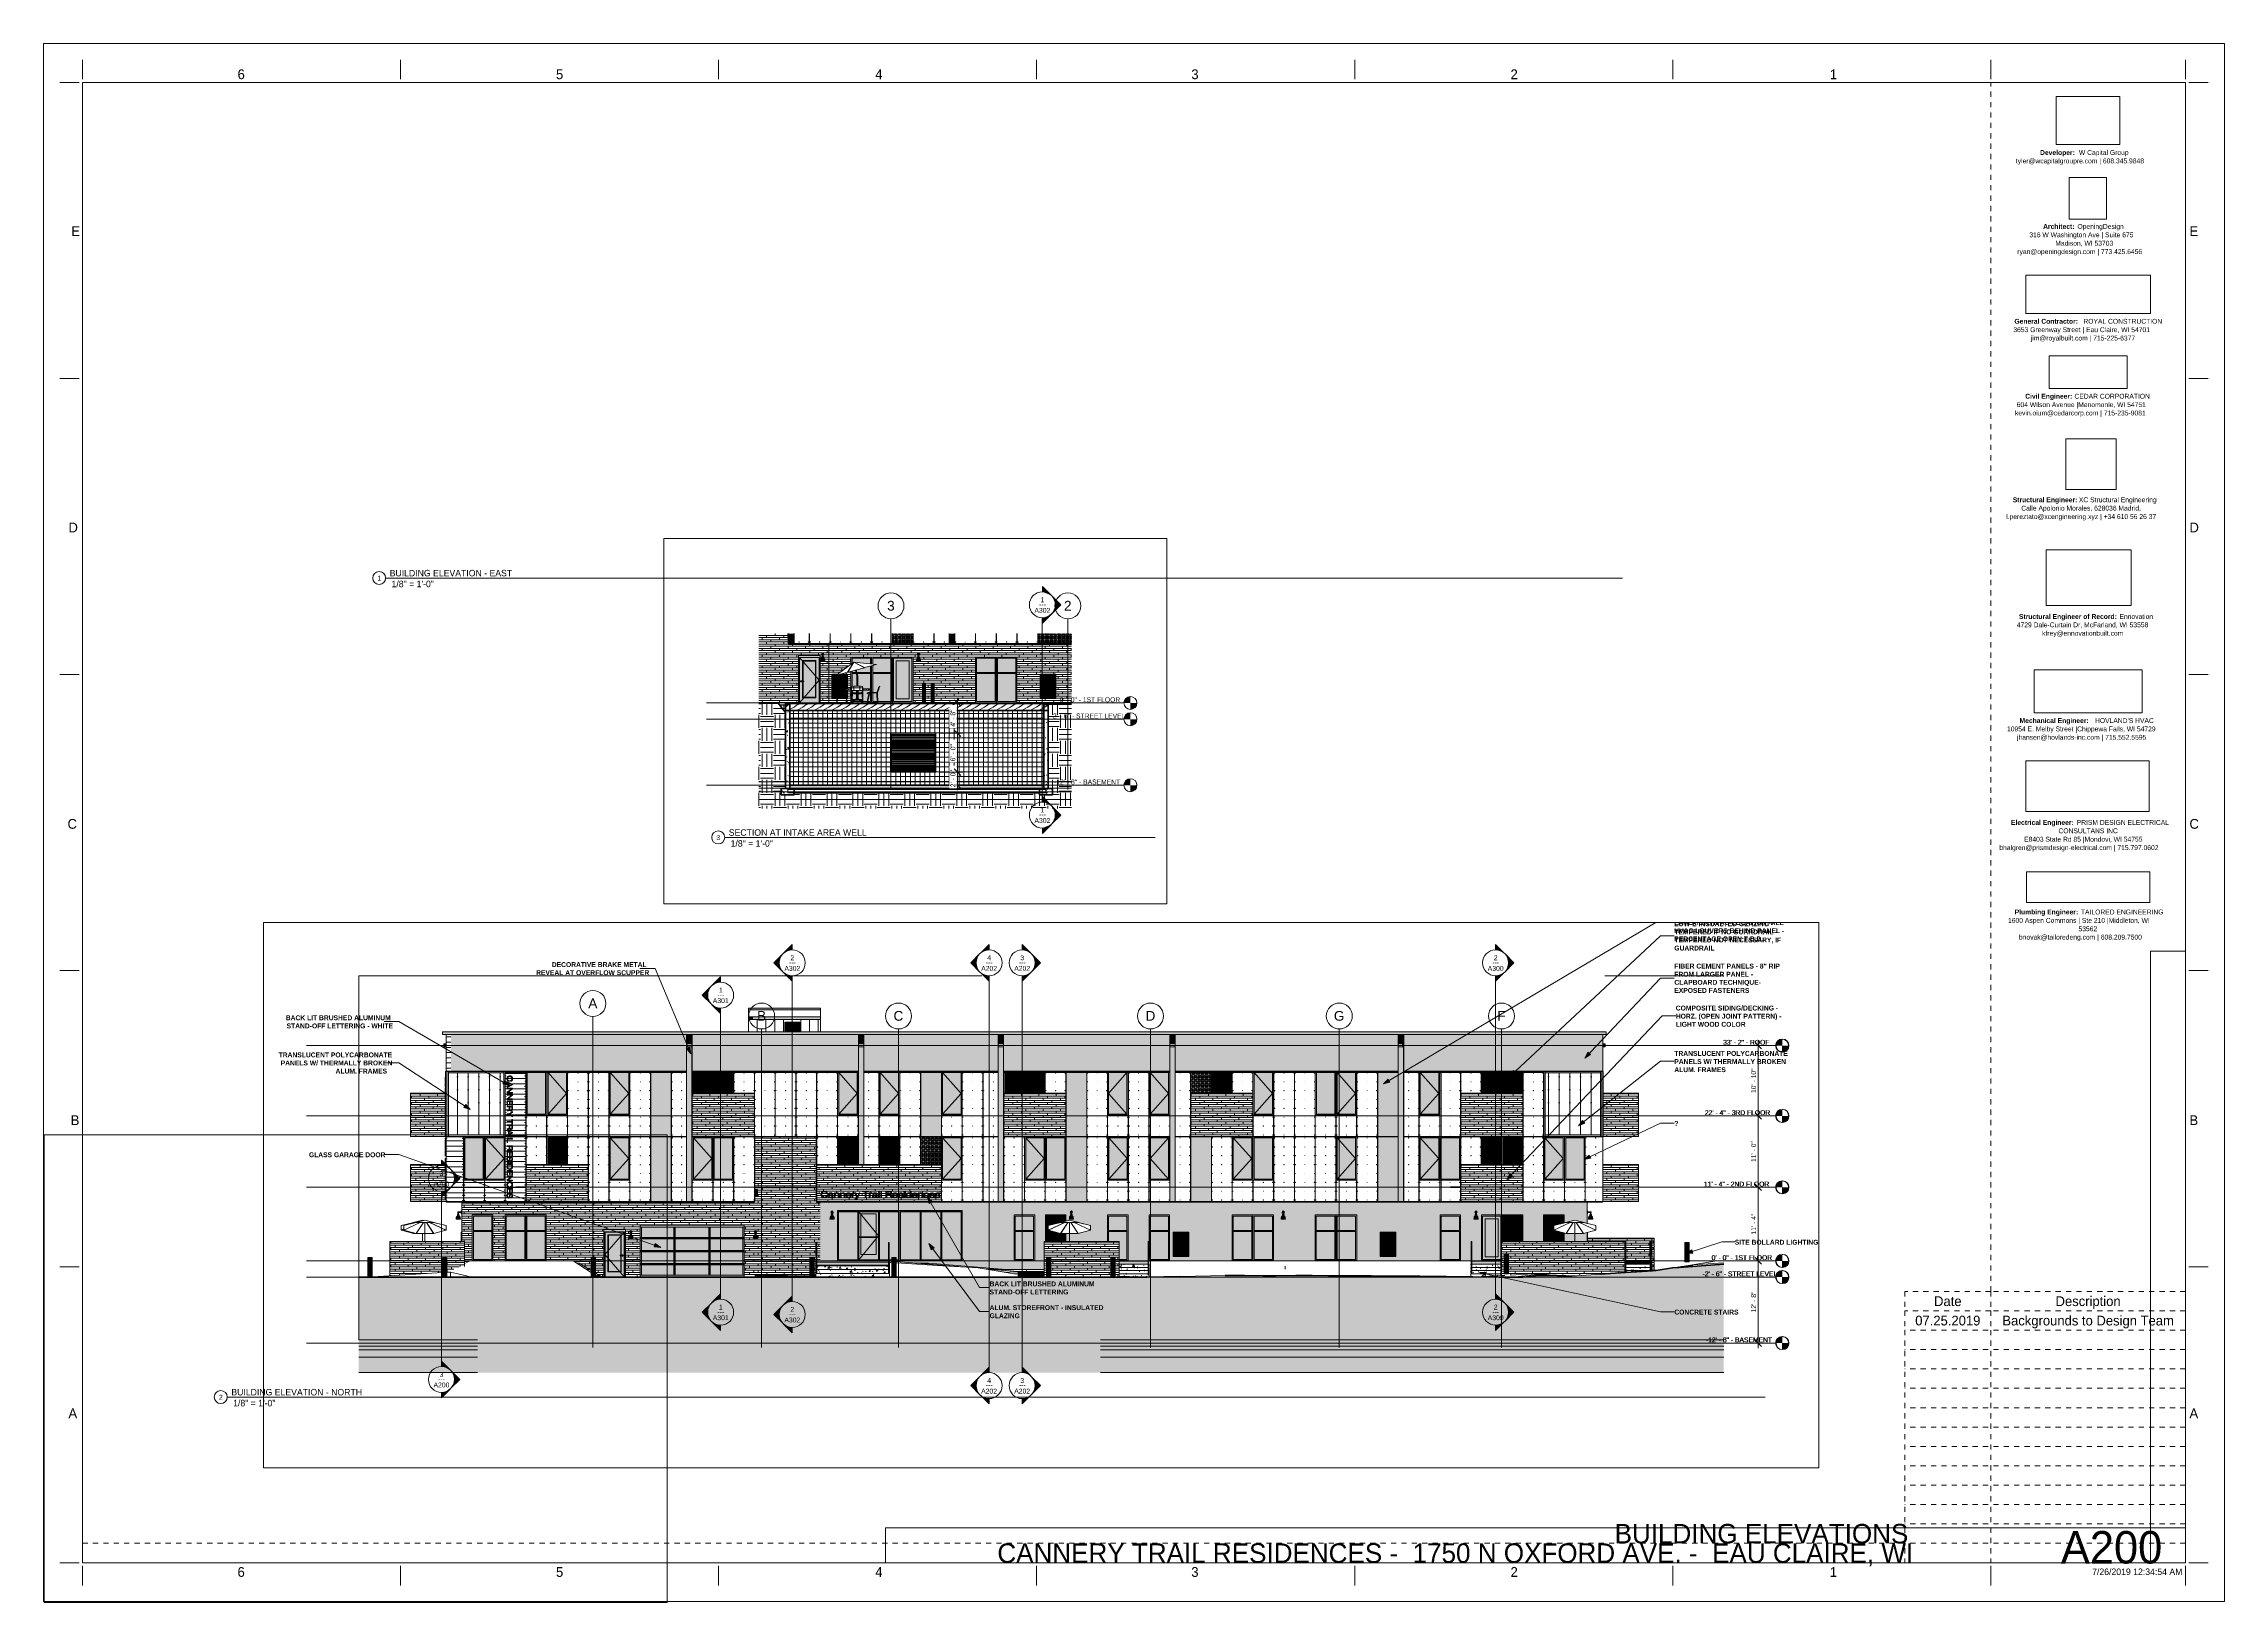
# Paper-space layout 'Layout1' of a CAD drawing. Header units: inches. Extents: x 0 to 42, y 0 to 30.
# The model-space entities are those that its viewports show. They can reach past a viewport. Long polylines and large blocks are cut down to what shows.
import ezdxf

# ---------------------------------------------------------------- set-up
doc = ezdxf.new("R2010")
doc.units = ezdxf.units.IN
doc.header["$MEASUREMENT"] = 0
for name, pattern in [('Aligning Line 1_8_', [0.25, 0.125, -0.125]), ('Dash', [0.25, 0.125, -0.125]), ('Dash 1_16_', [0.125, 0.0625, -0.0625]), ('Dot 1_32_', [0.03125, 0, -0.03125]), ('Grid Line 1_2_', [0.875, 0.5, -0.125, 0.125, -0.125]), ('Hidden 1_8_', [0.1875, 0.125, -0.0625])]:
    doc.linetypes.add(name, pattern=pattern)
for name, color, linetype, lineweight in [('0-2', 165, 'Continuous', 5), ('0-3', 7, 'Continuous', 9), ('0-4', 50, 'Continuous', 5), ('A-ANNO-DIMS', 211, 'Continuous', 9), ('A-ANNO-DIMS-96', 211, 'Continuous', 9), ('A-ANNO-SYMB', 150, 'Continuous', 9), ('A-AREA', 32, 'Continuous', 70), ('A-CLNG-1', 13, 'Continuous', 5), ('A-CLNG-2', 13, 'Continuous', 9), ('A-DETL', 90, 'Continuous', 9), ('A-DETL-HDLN-1', 7, 'Hidden 1_8_', 9), ('A-DOOR-1', 7, 'Continuous', 9), ('A-DOOR-2', 7, 'Dash 1_16_', 9), ('A-DOOR-3', 31, 'Continuous', 9), ('A-DOOR-4', 31, 'Dash 1_16_', 9), ('A-DOOR-FRAM', 31, 'Continuous', 9), ('A-DOOR-FRAM-1', 7, 'Continuous', 9), ('A-DOOR-GLAZ', 31, 'Continuous', 9), ('A-DOOR-GLAZ-1', 10, 'Continuous', 9), ('A-FLOR-1', 9, 'Continuous', 5), ('A-FLOR-2', 7, 'Continuous', 9), ('A-FLOR-3', 192, 'Continuous', 5), ('A-FLOR-4', 192, 'Continuous', 9), ('A-FLOR-5', 192, 'Continuous', 50), ('A-FLOR-HRAL', 11, 'Continuous', 9), ('A-FLOR-HRAL-1', 31, 'Continuous', 9), ('A-FLOR-HRAL-2', 7, 'Continuous', 9), ('A-FLOR-LEVL', 51, 'Continuous', 9), ('A-FLOR-LEVL-1', 51, 'Grid Line 1_2_', 9), ('A-FLOR-LEVL-2', 147, 'Continuous', 9), ('A-FLOR-MCUT', 51, 'Continuous', 13), ('A-FLOR-PATT-1', 8, 'Continuous', 9), ('A-GENM', 5, 'Continuous', 9), ('A-GENM-1', 5, 'Continuous', 5), ('A-GLAZ-1', 151, 'Continuous', 9), ('A-GLAZ-CURT', 52, 'Continuous', 9), ('A-GLAZ-CWMG', 51, 'Continuous', 9), ('A-GLAZ-HDLN', 1, 'Dash', 13), ('A-ROOF-1', 132, 'Continuous', 9), ('A-ROOF-2', 132, 'Continuous', 5), ('A-WALL', 113, 'Continuous', 13), ('A-WALL-1', 113, 'Continuous', 5), ('A-WALL-2', 113, 'Continuous', 9), ('A-WALL-3', 254, 'Continuous', 5), ('A-WALL-4', 7, 'Continuous', 9), ('A-WALL-5', 113, 'Continuous', 50), ('A-WALL-PATT-1', 111, 'Continuous', 9), ('A-WALL-PATT-2', 8, 'Continuous', 9), ('C-BLDG-PADS-1', 254, 'Continuous', 5), ('C-BLDG-PADS-2', 7, 'Continuous', 9), ('C-BLDG-PADS-3', 130, 'Continuous', 13), ('C-TOPO', 7, 'Continuous', 9), ('C-TOPO-1', 250, 'Continuous', 50), ('E-LITE-EQPM', 33, 'Continuous', 9), ('G-ANNO-SCHD', 231, 'Continuous', 9), ('G-ANNO-SYMB', 111, 'Aligning Line 1_8_', 9), ('G-ANNO-SYMB-1', 147, 'Aligning Line 1_8_', 9), ('G-ANNO-SYMB-2', 111, 'Continuous', 9), ('G-ANNO-TEXT', 231, 'Continuous', 9), ('G-ANNO-TTLB', 6, 'Continuous', 9), ('G-ANNO-TTLB-MEDM', 33, 'Continuous', 20), ('G-IMPT', 8, 'Continuous', 9), ('I-FURN', 30, 'Continuous', 9), ('I-WALL-1', 50, 'Continuous', 5), ('I-WALL-2', 7, 'Continuous', 9), ('S-BEAM', 12, 'Continuous', 9), ('S-FNDN', 32, 'Continuous', 13), ('S-FNDN-1', 32, 'Continuous', 9), ('S-FNDN-2', 32, 'Continuous', 5), ('S-FNDN-3', 32, 'Continuous', 50), ('S-GRID-1', 1, 'Grid Line 1_2_', 9), ('S-GRID-IDEN', 1, 'Continuous', 9), ('S-STRS', 31, 'Continuous', 9), ('S-STRS-1', 21, 'Continuous', 5), ('S-STRS-2', 7, 'Continuous', 9)]:
    doc.layers.add(name, color=color, linetype=linetype, lineweight=lineweight)
doc.layers.add('G-ANNO-NPLT', color=191, linetype='Continuous', plot=False)
doc.styles.add('Arial', font='arial.ttf', dxfattribs={"height": 9})
doc.styles.add('Arial_1', font='arial.ttf', dxfattribs={"height": 18})
doc.styles.add('Century Gothic', font='ufonts.com_century-gothic.ttf', dxfattribs={"height": 9})
doc.styles.add('Century Gothic_1', font='ufonts.com_century-gothic.ttf', dxfattribs={"height": 0.1875})
doc.styles.add('Century Gothic_2', font='ufonts.com_century-gothic.ttf', dxfattribs={"height": 0.09375})
doc.styles.add('Century Gothic_3', font='ufonts.com_century-gothic.ttf', dxfattribs={"height": 0.125})
doc.styles.add('Century Gothic_4', font='ufonts.com_century-gothic.ttf', dxfattribs={"height": 0.625})
doc.styles.add('Century Gothic_5', font='ufonts.com_century-gothic.ttf', dxfattribs={"height": 0.375})
doc.styles.add('Century Gothic_B', font='GOTHICB.TTF', dxfattribs={"height": 9})
doc.styles.add('Century Gothic_B_1', font='GOTHICB.TTF', dxfattribs={"height": 0.09375})
doc.dimstyles.new('OD__1_4__Tol__', dxfattribs={"dimscale": 12, "dimtxt": 9.397514, "dimasz": 1, "dimexe": 0.75, "dimexo": 0.5, "dimgap": 0.125, "dimtad": 1, "dimrnd": 0.25, "dimzin": 1, "dimdsep": 46, "dimlunit": 4, "dimtxsty": 'Century Gothic', "dimblk1": 'OBLIQUE', "dimblk2": 'OBLIQUE', "dimsah": 1, "dimcen": 0.09, "dimdle": 0.75, "dimazin": 0, "dimtfac": 1, "dimtdec": 4, "dimtix": 1, "dimtmove": 0, "dimatfit": 3, "dimfxl": 1, "dimtvp": 1, "dimtfill": 1, "dimfrac": 2, "dimtolj": 1, "dimtzin": 0, "dimarcsym": 2})
doc.dimstyles.new('OD__1_8__Tol__', dxfattribs={"dimscale": 12, "dimtxt": 9.397514, "dimasz": 1, "dimexe": 0.75, "dimexo": 0.5, "dimgap": 0.125, "dimtad": 1, "dimdec": 3, "dimrnd": 0.125, "dimzin": 3, "dimdsep": 46, "dimlunit": 4, "dimtxsty": 'Century Gothic', "dimblk1": 'OBLIQUE', "dimblk2": 'OBLIQUE', "dimsah": 1, "dimcen": 0.09, "dimdle": 0.75, "dimazin": 0, "dimtfac": 1, "dimtdec": 4, "dimtix": 1, "dimtmove": 0, "dimatfit": 3, "dimfxl": 1, "dimtvp": 1, "dimtfill": 1, "dimfrac": 2, "dimtolj": 1, "dimtzin": 0, "dimarcsym": 2})
picture_1 = doc.add_image_def('image1.jpg', size_in_pixel=(2440, 1006))
picture_2 = doc.add_image_def('image2.jpg', size_in_pixel=(785, 514))
picture_3 = doc.add_image_def('image3.png', size_in_pixel=(300, 300))
picture_4 = doc.add_image_def('image4.jpg', size_in_pixel=(336, 83))
picture_5 = doc.add_image_def('image5.jpg', size_in_pixel=(278, 110))
picture_6 = doc.add_image_def('image6.jpg', size_in_pixel=(302, 126))
picture_7 = doc.add_image_def('image7.jpg', size_in_pixel=(261, 80))
picture_8 = doc.add_image_def('image8.jpg', size_in_pixel=(344, 261))
picture_9 = doc.add_image_def('image9.jpg', size_in_pixel=(547, 610))
picture_10 = doc.add_image_def('image10.jpg', size_in_pixel=(95, 1663))
picture_11 = doc.add_image_def('image11.jpg', size_in_pixel=(3536, 95))
pattern_1 = [(0, (7032.27, -119.146), (-38.4, 76.8), [0.392, -38.007]), (0, (7032.27, -118.754), (-38.4, 76.8), [0.392, -38.007]), (0, (7032.27, -109.546), (-38.4, 76.8), [0.392, -38.007]), (0, (7032.27, -109.154), (-38.4, 76.8), [0.392, -38.007]), (0, (7032.27, -99.946), (-38.4, 76.8), [0.392, -38.007]), (0, (7032.27, -99.554), (-38.4, 76.8), [0.392, -38.007]), (0, (7032.27, -90.346), (-38.4, 76.8), [0.392, -38.007]), (0, (7032.27, -89.954), (-38.4, 76.8), [0.392, -38.007]), (0, (7032.27, -80.746), (-38.4, 76.8), [0.392, -38.007]), (0, (7032.27, -80.354), (-38.4, 76.8), [0.392, -38.007]), (0, (7032.27, -71.146), (-38.4, 76.8), [0.392, -38.007]), (0, (7032.27, -70.754), (-38.4, 76.8), [0.392, -38.007]), (0, (7032.27, -61.546), (-38.4, 76.8), [0.392, -38.007]), (0, (7032.27, -61.154), (-38.4, 76.8), [0.392, -38.007]), (0, (7032.27, -51.946), (-38.4, 76.8), [0.392, -38.007]), (0, (7032.27, -51.554), (-38.4, 76.8), [0.392, -38.007]), (0, (7067.17, -119.146), (-38.4, 76.8), [0.392, -38.007]), (0, (7067.17, -118.754), (-38.4, 76.8), [0.392, -38.007]), (0, (7067.17, -109.546), (-38.4, 76.8), [0.392, -38.007]), (0, (7067.17, -109.154), (-38.4, 76.8), [0.392, -38.007]), (0, (7067.17, -99.946), (-38.4, 76.8), [0.392, -38.007]), (0, (7067.17, -99.554), (-38.4, 76.8), [0.392, -38.007]), (0, (7067.17, -90.346), (-38.4, 76.8), [0.392, -38.007]), (0, (7067.17, -89.954), (-38.4, 76.8), [0.392, -38.007]), (0, (7067.17, -80.746), (-38.4, 76.8), [0.392, -38.007]), (0, (7067.17, -80.354), (-38.4, 76.8), [0.392, -38.007]), (0, (7067.17, -71.146), (-38.4, 76.8), [0.392, -38.007]), (0, (7067.17, -70.754), (-38.4, 76.8), [0.392, -38.007]), (0, (7067.17, -61.546), (-38.4, 76.8), [0.392, -38.007]), (0, (7067.17, -61.154), (-38.4, 76.8), [0.392, -38.007]), (0, (7067.17, -51.946), (-38.4, 76.8), [0.392, -38.007]), (0, (7067.17, -51.554), (-38.4, 76.8), [0.392, -38.007]), (90, (7030.527, -123.75), (-38.4, 2e-15), [76.8, 0, 0, 0]), (90, (7030.9, -123.75), (-38.4, 2e-15), [76.8, 0, 0, 0]), (90, (7032.268, -119.146), (-38.4, 2e-15), [0.392, -76.407]), (90, (7032.268, -109.546), (-38.4, 2e-15), [0.392, -76.407]), (90, (7032.268, -99.946), (-38.4, 2e-15), [0.392, -76.407]), (90, (7032.268, -90.346), (-38.4, 2e-15), [0.392, -76.407]), (90, (7032.268, -80.746), (-38.4, 2e-15), [0.392, -76.407]), (90, (7032.268, -71.146), (-38.4, 2e-15), [0.392, -76.407]), (90, (7032.268, -61.546), (-38.4, 2e-15), [0.392, -76.407]), (90, (7032.268, -51.946), (-38.4, 2e-15), [0.392, -76.407]), (90, (7032.66, -119.146), (-38.4, 2e-15), [0.392, -76.407]), (90, (7032.66, -109.546), (-38.4, 2e-15), [0.392, -76.407]), (90, (7032.66, -99.946), (-38.4, 2e-15), [0.392, -76.407]), (90, (7032.66, -90.346), (-38.4, 2e-15), [0.392, -76.407]), (90, (7032.66, -80.746), (-38.4, 2e-15), [0.392, -76.407]), (90, (7032.66, -71.146), (-38.4, 2e-15), [0.392, -76.407]), (90, (7032.66, -61.546), (-38.4, 2e-15), [0.392, -76.407]), (90, (7032.66, -51.946), (-38.4, 2e-15), [0.392, -76.407]), (90, (7067.168, -119.146), (-38.4, 2e-15), [0.392, -76.407]), (90, (7067.168, -109.546), (-38.4, 2e-15), [0.392, -76.407]), (90, (7067.168, -99.946), (-38.4, 2e-15), [0.392, -76.407]), (90, (7067.168, -90.346), (-38.4, 2e-15), [0.392, -76.407]), (90, (7067.168, -80.746), (-38.4, 2e-15), [0.392, -76.407]), (90, (7067.168, -71.146), (-38.4, 2e-15), [0.392, -76.407]), (90, (7067.168, -61.546), (-38.4, 2e-15), [0.392, -76.407]), (90, (7067.168, -51.946), (-38.4, 2e-15), [0.392, -76.407]), (90, (7067.56, -119.146), (-38.4, 2e-15), [0.392, -76.407]), (90, (7067.56, -109.546), (-38.4, 2e-15), [0.392, -76.407]), (90, (7067.56, -99.946), (-38.4, 2e-15), [0.392, -76.407]), (90, (7067.56, -90.346), (-38.4, 2e-15), [0.392, -76.407]), (90, (7067.56, -80.746), (-38.4, 2e-15), [0.392, -76.407]), (90, (7067.56, -71.146), (-38.4, 2e-15), [0.392, -76.407]), (90, (7067.56, -61.546), (-38.4, 2e-15), [0.392, -76.407]), (90, (7067.56, -51.946), (-38.4, 2e-15), [0.392, -76.407]), (180, (7068.93, -123.75), (-38.4, 76.8), [38.025, -0.375]), (180, (7068.93, -114.15), (-38.4, 76.8), [38.025, -0.375]), (180, (7068.93, -104.55), (-38.4, 76.8), [38.025, -0.375]), (180, (7068.93, -94.95), (-38.4, 76.8), [38.025, -0.375]), (180, (7068.93, -85.35), (-38.4, 76.8), [38.025, -0.375]), (180, (7068.93, -75.75), (-38.4, 76.8), [38.025, -0.375]), (180, (7068.93, -66.15), (-38.4, 76.8), [38.025, -0.375]), (180, (7068.93, -56.55), (-38.4, 76.8), [38.025, -0.375])]
pattern_2 = [(0, (6993.84, 112.3), (-38.4, 120.375), [0.392, -38.007]), (0, (6993.84, 112.7), (-38.4, 120.375), [0.392, -38.007]), (0, (6993.84, 128.66), (-38.4, 120.375), [0.392, -38.007]), (0, (6993.84, 129.05), (-38.4, 120.375), [0.392, -38.007]), (0, (6993.84, 145.02), (-38.4, 120.375), [0.392, -38.007]), (0, (6993.84, 145.41), (-38.4, 120.375), [0.392, -38.007]), (0, (6993.84, 161.38), (-38.4, 120.375), [0.392, -38.007]), (0, (6993.84, 161.77), (-38.4, 120.375), [0.392, -38.007]), (0, (6993.84, 177.73), (-38.4, 120.375), [0.392, -38.007]), (0, (6993.84, 178.12), (-38.4, 120.375), [0.392, -38.007]), (0, (6993.84, 194.09), (-38.4, 120.375), [0.392, -38.007]), (0, (6993.84, 194.48), (-38.4, 120.375), [0.392, -38.007]), (0, (6993.84, 210.45), (-38.4, 120.375), [0.392, -38.007]), (0, (6993.84, 210.84), (-38.4, 120.375), [0.392, -38.007]), (0, (6993.84, 226.8), (-38.4, 120.375), [0.392, -38.007]), (0, (6993.84, 227.2), (-38.4, 120.375), [0.392, -38.007]), (0, (7011.29, 112.3), (-38.4, 120.375), [0.392, -38.007]), (0, (7011.29, 112.7), (-38.4, 120.375), [0.392, -38.007]), (0, (7011.29, 128.66), (-38.4, 120.375), [0.392, -38.007]), (0, (7011.29, 129.05), (-38.4, 120.375), [0.392, -38.007]), (0, (7011.29, 145.02), (-38.4, 120.375), [0.392, -38.007]), (0, (7011.29, 145.41), (-38.4, 120.375), [0.392, -38.007]), (0, (7011.29, 161.38), (-38.4, 120.375), [0.392, -38.007]), (0, (7011.29, 161.77), (-38.4, 120.375), [0.392, -38.007]), (0, (7011.29, 177.73), (-38.4, 120.375), [0.392, -38.007]), (0, (7011.29, 178.12), (-38.4, 120.375), [0.392, -38.007]), (0, (7011.29, 194.09), (-38.4, 120.375), [0.392, -38.007]), (0, (7011.29, 194.48), (-38.4, 120.375), [0.392, -38.007]), (0, (7011.29, 210.45), (-38.4, 120.375), [0.392, -38.007]), (0, (7011.29, 210.84), (-38.4, 120.375), [0.392, -38.007]), (0, (7011.29, 226.8), (-38.4, 120.375), [0.392, -38.007]), (0, (7011.29, 227.2), (-38.4, 120.375), [0.392, -38.007]), (0, (7028.74, 112.3), (-38.4, 120.375), [0.392, -38.007]), (0, (7028.74, 112.7), (-38.4, 120.375), [0.392, -38.007]), (0, (7028.74, 128.66), (-38.4, 120.375), [0.392, -38.007]), (0, (7028.74, 129.05), (-38.4, 120.375), [0.392, -38.007]), (0, (7028.74, 145.02), (-38.4, 120.375), [0.392, -38.007]), (0, (7028.74, 145.41), (-38.4, 120.375), [0.392, -38.007]), (0, (7028.74, 161.38), (-38.4, 120.375), [0.392, -38.007]), (0, (7028.74, 161.77), (-38.4, 120.375), [0.392, -38.007]), (0, (7028.74, 177.73), (-38.4, 120.375), [0.392, -38.007]), (0, (7028.74, 178.12), (-38.4, 120.375), [0.392, -38.007]), (0, (7028.74, 194.09), (-38.4, 120.375), [0.392, -38.007]), (0, (7028.74, 194.48), (-38.4, 120.375), [0.392, -38.007]), (0, (7028.74, 210.45), (-38.4, 120.375), [0.392, -38.007]), (0, (7028.74, 210.84), (-38.4, 120.375), [0.392, -38.007]), (0, (7028.74, 226.8), (-38.4, 120.375), [0.392, -38.007]), (0, (7028.74, 227.2), (-38.4, 120.375), [0.392, -38.007]), (90, (6992.1, 109.75), (-38.4, 2e-15), [120, -0.375]), (90, (6992.477, 109.75), (-38.4, 2e-15), [120, -0.375]), (90, (6993.843, 112.304), (-38.4, 2e-15), [0.392, -119.982]), (90, (6993.843, 128.66), (-38.4, 2e-15), [0.392, -119.982]), (90, (6993.843, 145.018), (-38.4, 2e-15), [0.392, -119.982]), (90, (6993.843, 161.375), (-38.4, 2e-15), [0.392, -119.982]), (90, (6993.843, 177.732), (-38.4, 2e-15), [0.392, -119.982]), (90, (6993.843, 194.09), (-38.4, 2e-15), [0.392, -119.982]), (90, (6993.843, 210.447), (-38.4, 2e-15), [0.392, -119.982]), (90, (6993.843, 226.804), (-38.4, 2e-15), [0.392, -119.982]), (90, (6994.236, 112.304), (-38.4, 2e-15), [0.392, -119.982]), (90, (6994.236, 128.66), (-38.4, 2e-15), [0.392, -119.982]), (90, (6994.236, 145.018), (-38.4, 2e-15), [0.392, -119.982]), (90, (6994.236, 161.375), (-38.4, 2e-15), [0.392, -119.982]), (90, (6994.236, 177.732), (-38.4, 2e-15), [0.392, -119.982]), (90, (6994.236, 194.09), (-38.4, 2e-15), [0.392, -119.982]), (90, (6994.236, 210.447), (-38.4, 2e-15), [0.392, -119.982]), (90, (6994.236, 226.804), (-38.4, 2e-15), [0.392, -119.982]), (90, (7011.293, 112.304), (-38.4, 2e-15), [0.392, -119.982]), (90, (7011.293, 128.66), (-38.4, 2e-15), [0.392, -119.982]), (90, (7011.293, 145.018), (-38.4, 2e-15), [0.392, -119.982]), (90, (7011.293, 161.375), (-38.4, 2e-15), [0.392, -119.982]), (90, (7011.293, 177.732), (-38.4, 2e-15), [0.392, -119.982]), (90, (7011.293, 194.09), (-38.4, 2e-15), [0.392, -119.982]), (90, (7011.293, 210.447), (-38.4, 2e-15), [0.392, -119.982]), (90, (7011.293, 226.804), (-38.4, 2e-15), [0.392, -119.982]), (90, (7011.686, 112.304), (-38.4, 2e-15), [0.392, -119.982]), (90, (7011.686, 128.66), (-38.4, 2e-15), [0.392, -119.982]), (90, (7011.686, 145.018), (-38.4, 2e-15), [0.392, -119.982]), (90, (7011.686, 161.375), (-38.4, 2e-15), [0.392, -119.982]), (90, (7011.686, 177.732), (-38.4, 2e-15), [0.392, -119.982]), (90, (7011.686, 194.09), (-38.4, 2e-15), [0.392, -119.982]), (90, (7011.686, 210.447), (-38.4, 2e-15), [0.392, -119.982]), (90, (7011.686, 226.804), (-38.4, 2e-15), [0.392, -119.982]), (90, (7028.743, 112.304), (-38.4, 2e-15), [0.392, -119.982]), (90, (7028.743, 128.66), (-38.4, 2e-15), [0.392, -119.982]), (90, (7028.743, 145.018), (-38.4, 2e-15), [0.392, -119.982]), (90, (7028.743, 161.375), (-38.4, 2e-15), [0.392, -119.982]), (90, (7028.743, 177.732), (-38.4, 2e-15), [0.392, -119.982]), (90, (7028.743, 194.09), (-38.4, 2e-15), [0.392, -119.982]), (90, (7028.743, 210.447), (-38.4, 2e-15), [0.392, -119.982]), (90, (7028.743, 226.804), (-38.4, 2e-15), [0.392, -119.982]), (90, (7029.136, 112.304), (-38.4, 2e-15), [0.392, -119.982]), (90, (7029.136, 128.66), (-38.4, 2e-15), [0.392, -119.982]), (90, (7029.136, 145.018), (-38.4, 2e-15), [0.392, -119.982]), (90, (7029.136, 161.375), (-38.4, 2e-15), [0.392, -119.982]), (90, (7029.136, 177.732), (-38.4, 2e-15), [0.392, -119.982]), (90, (7029.136, 194.09), (-38.4, 2e-15), [0.392, -119.982]), (90, (7029.136, 210.447), (-38.4, 2e-15), [0.392, -119.982]), (90, (7029.136, 226.804), (-38.4, 2e-15), [0.392, -119.982]), (180, (7030.5, 109.38), (-38.4, 120.375), [38.025, -0.375]), (180, (7030.5, 109.75), (-38.4, 120.375), [38.025, -0.375])]
pattern_3 = [(0, (5454.1646, 268.8), (0, 4), []), (90, (5454.165, 268.8), (-8, 8), [4, -28]), (90, (5470.165, 272.8), (-8, 8), [4, -28])]
pattern_4 = [(0, (5146.9646, 136.8), (0, 4), []), (90, (5146.965, 136.8), (-8, 8), [4, -28]), (90, (5162.965, 140.8), (-8, 8), [4, -28])]
pattern_5 = [(0, (5799.7646, 136.8), (0, 4), []), (90, (5799.765, 136.8), (-8, 8), [4, -28]), (90, (5815.765, 140.8), (-8, 8), [4, -28])]
pattern_6 = [(0, (6874.9646, 136.8), (0, 4), []), (90, (6874.965, 136.8), (-8, 8), [4, -28]), (90, (6890.965, 140.8), (-8, 8), [4, -28])]
pattern_7 = [(0, (6874.9646, 268.8), (0, 4), []), (90, (6874.965, 268.8), (-8, 8), [4, -28]), (90, (6890.965, 272.8), (-8, 8), [4, -28])]
pattern_8 = [(0, (6375.7646, 268.8), (0, 4), []), (90, (6375.765, 268.8), (-8, 8), [4, -28]), (90, (6391.765, 272.8), (-8, 8), [4, -28])]
pattern_9 = [(49.781, (17016.879, 11.352), (27.542763, -2.39092), [2.867, -31.537]), (355.038, (17016.88, 11.352), (-5.32791, 28.66125), [2.304, -25.343]), (100.531, (17019.174, 11.153), (22.214947, 26.26965), [2.429, -26.723]), (45.962, (17016.88, 18.973), (40.98173, -6.30683), [4.303, -47.329]), (96.687, (17020.294, 18.447), (35.89096, 37.11785), [3.643, -40.078]), (351.251, (17016.88, 18.973), (35.89144, 37.11759), [3.455, -38.009]), (20.852, (17020.719, 17.068), (22.920947, -15.340956), [2.877, -31.649]), (326.206, (17020.72, 17.068), (9.34303, 27.63074), [2.298, -25.283]), (71.317, (17022.629, 15.79), (32.26478, 12.28913), [2.431, -26.737]), (37.286, (17016.879, 11.352), (0.467294, 12.684528), [1.264, -23.702, 1.264, -24.391, -25.367]), (37.286, (17016.879, 11.352), (0.467294, 12.684528), [-50.62, 1.264, -24.104]), (7.443, (17016.879, 11.352), (10.101368, 15.028153), [1.267, -13.4, 1.267, -23.191, -9.695]), (7.443, (17016.879, 11.352), (10.101368, 15.028153), [-39.124, 1.267, -8.428]), (327.701, (17008.316, 11.352), (20.498663, -0.85914), [1.264, -8.314, 1.264, -28.621, -39.656]), (327.701, (17008.316, 11.352), (20.498663, -0.85914), [-39.464, 1.264, -38.391]), (317.721, (17004.476, 11.352), (22.394505, 3.814535), [1.263, -11.173, 1.263, -18.558, -28.125]), (317.721, (17004.476, 11.352), (22.394505, 3.814535), [-32.257, 1.263, -26.862])]
pattern_10 = [(49.781, (17016.879, 12.92), (27.542763, -2.39092), [2.867, -31.537]), (355.038, (17016.88, 12.92), (-5.32791, 28.66125), [2.304, -25.343]), (100.531, (17019.174, 12.722), (22.214947, 26.26965), [2.429, -26.723]), (45.962, (17016.88, 20.542), (40.98173, -6.30683), [4.303, -47.329]), (96.687, (17020.294, 20.016), (35.89096, 37.11785), [3.643, -40.078]), (351.251, (17016.88, 20.54), (35.89144, 37.11759), [3.455, -38.009]), (20.852, (17020.719, 18.637), (22.920947, -15.340956), [2.877, -31.649]), (326.206, (17020.72, 18.637), (9.34303, 27.63074), [2.298, -25.283]), (71.317, (17022.629, 17.358), (32.26478, 12.28913), [2.431, -26.737]), (37.286, (17016.879, 12.921), (0.467294, 12.684528), [1.264, -23.702, 1.264, -24.391, -25.367]), (37.286, (17016.879, 12.921), (0.467294, 12.684528), [-50.62, 1.264, -24.104]), (7.443, (17016.879, 12.921), (10.101368, 15.028153), [1.267, -13.4, 1.267, -23.191, -9.695]), (7.443, (17016.879, 12.921), (10.101368, 15.028153), [-39.124, 1.267, -8.428]), (327.701, (17008.316, 12.921), (20.498663, -0.85914), [1.264, -8.314, 1.264, -28.621, -39.656]), (327.701, (17008.316, 12.921), (20.498663, -0.85914), [-39.464, 1.264, -38.391]), (317.721, (17004.476, 12.921), (22.394505, 3.814535), [1.263, -11.173, 1.263, -18.558, -28.125]), (317.721, (17004.476, 12.921), (22.394505, 3.814535), [-32.257, 1.263, -26.862])]
pattern_11 = [(49.781, (17016.879, 14.49), (27.542763, -2.39092), [2.867, -31.537]), (355.038, (17016.88, 14.49), (-5.32791, 28.66125), [2.304, -25.343]), (100.531, (17019.174, 14.29), (22.214947, 26.26965), [2.429, -26.723]), (45.962, (17016.88, 22.11), (40.98173, -6.30683), [4.303, -47.329]), (96.687, (17020.294, 21.586), (35.89096, 37.11785), [3.643, -40.078]), (351.251, (17016.88, 22.11), (35.89144, 37.11759), [3.455, -38.009]), (20.852, (17020.719, 20.206), (22.920947, -15.340956), [2.877, -31.649]), (326.206, (17020.72, 20.206), (9.34303, 27.63074), [2.298, -25.283]), (71.317, (17022.629, 18.928), (32.26478, 12.28913), [2.431, -26.737]), (37.286, (17016.879, 14.49), (0.467294, 12.684528), [1.264, -23.702, 1.264, -24.391, -25.367]), (37.286, (17016.879, 14.49), (0.467294, 12.684528), [-50.62, 1.264, -24.104]), (7.443, (17016.879, 14.49), (10.101368, 15.028153), [1.267, -13.4, 1.267, -23.191, -9.695]), (7.443, (17016.879, 14.49), (10.101368, 15.028153), [-39.124, 1.267, -8.428]), (327.701, (17008.316, 14.49), (20.498663, -0.85914), [1.264, -8.314, 1.264, -28.621, -39.656]), (327.701, (17008.316, 14.49), (20.498663, -0.85914), [-39.464, 1.264, -38.391]), (317.721, (17004.476, 14.49), (22.394505, 3.814535), [1.263, -11.173, 1.263, -18.558, -28.125]), (317.721, (17004.476, 14.49), (22.394505, 3.814535), [-32.257, 1.263, -26.862])]
pattern_12 = [(49.781, (17016.879, 16.06), (27.542763, -2.39092), [2.867, -31.537]), (355.038, (17016.88, 16.06), (-5.32791, 28.66125), [2.304, -25.343]), (100.531, (17019.174, 15.86), (22.214947, 26.26965), [2.429, -26.723]), (45.962, (17016.88, 23.68), (40.98173, -6.30683), [4.303, -47.329]), (96.687, (17020.294, 23.155), (35.89096, 37.11785), [3.643, -40.078]), (351.251, (17016.88, 23.68), (35.89144, 37.11759), [3.455, -38.009]), (20.852, (17020.719, 21.775), (22.920947, -15.340956), [2.877, -31.649]), (326.206, (17020.72, 21.775), (9.34303, 27.63074), [2.298, -25.283]), (71.317, (17022.629, 20.497), (32.26478, 12.28913), [2.431, -26.737]), (37.286, (17016.879, 16.06), (0.467294, 12.684528), [1.264, -23.702, 1.264, -24.391, -25.367]), (37.286, (17016.879, 16.06), (0.467294, 12.684528), [-50.62, 1.264, -24.104]), (7.443, (17016.879, 16.06), (10.101368, 15.028153), [1.267, -13.4, 1.267, -23.191, -9.695]), (7.443, (17016.879, 16.06), (10.101368, 15.028153), [-39.124, 1.267, -8.428]), (327.701, (17008.316, 16.06), (20.498663, -0.85914), [1.264, -8.314, 1.264, -28.621, -39.656]), (327.701, (17008.316, 16.06), (20.498663, -0.85914), [-39.464, 1.264, -38.391]), (317.721, (17004.476, 16.06), (22.394505, 3.814535), [1.263, -11.173, 1.263, -18.558, -28.125]), (317.721, (17004.476, 16.06), (22.394505, 3.814535), [-32.257, 1.263, -26.862])]
pattern_13 = [(0, (6128.2896, -29.2), (0, 4), []), (90, (6128.29, -29.2), (-8, 8), [4, -28]), (90, (6144.29, -25.2), (-8, 8), [4, -28])]
pattern_14 = [(0, (7117.8146, 0.8), (0, 4), []), (90, (7117.815, 0.8), (-8, 8), [4, -28]), (90, (7133.815, 4.8), (-8, 8), [4, -28])]
pattern_15 = [(0, (4784.2896, 0.8), (0, 4), []), (90, (4784.29, 0.8), (-8, 8), [4, -28]), (90, (4800.29, 4.8), (-8, 8), [4, -28])]
pattern_16 = [(0, (6029.9766, 268.8), (0, 4), []), (90, (6029.977, 268.8), (-8, 8), [4, -28]), (90, (6045.977, 272.8), (-8, 8), [4, -28])]
pattern_17 = [(90, (5574.14, 398), (-16.082, 1e-15), [])]
pattern_18 = [(0, (12, 0), (30.72, 7.68), [1.267, -21.773, 1.267, -21.773, -122.88]), (0, (12, 0), (30.72, 7.68), [-46.08, 1.267, -44.813, 1.267, -21.773, -53.76]), (0, (12, 0), (30.72, 7.68), [-115.2, 1.267, -14.093, 1.267, -37.133]), (120, (23.52, 3.84), (-22.011075, 22.7643004), [1.267, -21.773, 1.267, -21.773, -122.88]), (120, (23.52, 3.84), (-22.011075, 22.7643004), [-46.08, 1.267, -44.813, 1.267, -21.773, -53.76]), (120, (23.52, 3.84), (-22.011075, 22.7643004), [-115.2, 1.267, -14.093, 1.267, -37.133]), (240, (27.36, 19.2), (-8.708925, -30.4443004), [1.267, -21.773, 1.267, -21.773, -122.88]), (240, (27.36, 19.2), (-8.708925, -30.4443004), [-46.08, 1.267, -44.813, 1.267, -21.773, -53.76]), (240, (27.36, 19.2), (-8.708925, -30.4443004), [-115.2, 1.267, -14.093, 1.267, -37.133])]
pattern_19 = [(0, (2872.12, 124.832), (24, 24), [24, -24]), (0, (2872.12, 133.832), (24, 24), [24, -24]), (0, (2872.12, 142.832), (24, 24), [24, -24]), (90, (2875.12, 145.832), (-24, 24), [24, -24]), (90, (2884.12, 145.832), (-24, 24), [24, -24]), (90, (2893.12, 145.832), (-24, 24), [24, -24])]
pattern_20 = [(0, (8978.38, 112.3), (-38.4, 120.375), [0.392, -38.007]), (0, (8978.38, 112.7), (-38.4, 120.375), [0.392, -38.007]), (0, (8978.38, 128.66), (-38.4, 120.375), [0.392, -38.007]), (0, (8978.38, 129.05), (-38.4, 120.375), [0.392, -38.007]), (0, (8978.38, 145.02), (-38.4, 120.375), [0.392, -38.007]), (0, (8978.38, 145.41), (-38.4, 120.375), [0.392, -38.007]), (0, (8978.38, 161.38), (-38.4, 120.375), [0.392, -38.007]), (0, (8978.38, 161.77), (-38.4, 120.375), [0.392, -38.007]), (0, (8978.38, 177.73), (-38.4, 120.375), [0.392, -38.007]), (0, (8978.38, 178.12), (-38.4, 120.375), [0.392, -38.007]), (0, (8978.38, 194.09), (-38.4, 120.375), [0.392, -38.007]), (0, (8978.38, 194.48), (-38.4, 120.375), [0.392, -38.007]), (0, (8978.38, 210.45), (-38.4, 120.375), [0.392, -38.007]), (0, (8978.38, 210.84), (-38.4, 120.375), [0.392, -38.007]), (0, (8978.38, 226.8), (-38.4, 120.375), [0.392, -38.007]), (0, (8978.38, 227.2), (-38.4, 120.375), [0.392, -38.007]), (0, (8995.83, 112.3), (-38.4, 120.375), [0.392, -38.007]), (0, (8995.83, 112.7), (-38.4, 120.375), [0.392, -38.007]), (0, (8995.83, 128.66), (-38.4, 120.375), [0.392, -38.007]), (0, (8995.83, 129.05), (-38.4, 120.375), [0.392, -38.007]), (0, (8995.83, 145.02), (-38.4, 120.375), [0.392, -38.007]), (0, (8995.83, 145.41), (-38.4, 120.375), [0.392, -38.007]), (0, (8995.83, 161.38), (-38.4, 120.375), [0.392, -38.007]), (0, (8995.83, 161.77), (-38.4, 120.375), [0.392, -38.007]), (0, (8995.83, 177.73), (-38.4, 120.375), [0.392, -38.007]), (0, (8995.83, 178.12), (-38.4, 120.375), [0.392, -38.007]), (0, (8995.83, 194.09), (-38.4, 120.375), [0.392, -38.007]), (0, (8995.83, 194.48), (-38.4, 120.375), [0.392, -38.007]), (0, (8995.83, 210.45), (-38.4, 120.375), [0.392, -38.007]), (0, (8995.83, 210.84), (-38.4, 120.375), [0.392, -38.007]), (0, (8995.83, 226.8), (-38.4, 120.375), [0.392, -38.007]), (0, (8995.83, 227.2), (-38.4, 120.375), [0.392, -38.007]), (0, (9013.28, 112.3), (-38.4, 120.375), [0.392, -38.007]), (0, (9013.28, 112.7), (-38.4, 120.375), [0.392, -38.007]), (0, (9013.28, 128.66), (-38.4, 120.375), [0.392, -38.007]), (0, (9013.28, 129.05), (-38.4, 120.375), [0.392, -38.007]), (0, (9013.28, 145.02), (-38.4, 120.375), [0.392, -38.007]), (0, (9013.28, 145.41), (-38.4, 120.375), [0.392, -38.007]), (0, (9013.28, 161.38), (-38.4, 120.375), [0.392, -38.007]), (0, (9013.28, 161.77), (-38.4, 120.375), [0.392, -38.007]), (0, (9013.28, 177.73), (-38.4, 120.375), [0.392, -38.007]), (0, (9013.28, 178.12), (-38.4, 120.375), [0.392, -38.007]), (0, (9013.28, 194.09), (-38.4, 120.375), [0.392, -38.007]), (0, (9013.28, 194.48), (-38.4, 120.375), [0.392, -38.007]), (0, (9013.28, 210.45), (-38.4, 120.375), [0.392, -38.007]), (0, (9013.28, 210.84), (-38.4, 120.375), [0.392, -38.007]), (0, (9013.28, 226.8), (-38.4, 120.375), [0.392, -38.007]), (0, (9013.28, 227.2), (-38.4, 120.375), [0.392, -38.007]), (90, (8976.635, 109.75), (-38.4, 2e-15), [120, -0.375]), (90, (8977.01, 109.75), (-38.4, 2e-15), [120, -0.375]), (90, (8978.376, 112.304), (-38.4, 2e-15), [0.392, -119.982]), (90, (8978.376, 128.66), (-38.4, 2e-15), [0.392, -119.982]), (90, (8978.376, 145.018), (-38.4, 2e-15), [0.392, -119.982]), (90, (8978.376, 161.375), (-38.4, 2e-15), [0.392, -119.982]), (90, (8978.376, 177.732), (-38.4, 2e-15), [0.392, -119.982]), (90, (8978.376, 194.09), (-38.4, 2e-15), [0.392, -119.982]), (90, (8978.376, 210.447), (-38.4, 2e-15), [0.392, -119.982]), (90, (8978.376, 226.804), (-38.4, 2e-15), [0.392, -119.982]), (90, (8978.77, 112.304), (-38.4, 2e-15), [0.392, -119.982]), (90, (8978.77, 128.66), (-38.4, 2e-15), [0.392, -119.982]), (90, (8978.77, 145.018), (-38.4, 2e-15), [0.392, -119.982]), (90, (8978.77, 161.375), (-38.4, 2e-15), [0.392, -119.982]), (90, (8978.77, 177.732), (-38.4, 2e-15), [0.392, -119.982]), (90, (8978.77, 194.09), (-38.4, 2e-15), [0.392, -119.982]), (90, (8978.77, 210.447), (-38.4, 2e-15), [0.392, -119.982]), (90, (8978.77, 226.804), (-38.4, 2e-15), [0.392, -119.982]), (90, (8995.826, 112.304), (-38.4, 2e-15), [0.392, -119.982]), (90, (8995.826, 128.66), (-38.4, 2e-15), [0.392, -119.982]), (90, (8995.826, 145.018), (-38.4, 2e-15), [0.392, -119.982]), (90, (8995.826, 161.375), (-38.4, 2e-15), [0.392, -119.982]), (90, (8995.826, 177.732), (-38.4, 2e-15), [0.392, -119.982]), (90, (8995.826, 194.09), (-38.4, 2e-15), [0.392, -119.982]), (90, (8995.826, 210.447), (-38.4, 2e-15), [0.392, -119.982]), (90, (8995.826, 226.804), (-38.4, 2e-15), [0.392, -119.982]), (90, (8996.22, 112.304), (-38.4, 2e-15), [0.392, -119.982]), (90, (8996.22, 128.66), (-38.4, 2e-15), [0.392, -119.982]), (90, (8996.22, 145.018), (-38.4, 2e-15), [0.392, -119.982]), (90, (8996.22, 161.375), (-38.4, 2e-15), [0.392, -119.982]), (90, (8996.22, 177.732), (-38.4, 2e-15), [0.392, -119.982]), (90, (8996.22, 194.09), (-38.4, 2e-15), [0.392, -119.982]), (90, (8996.22, 210.447), (-38.4, 2e-15), [0.392, -119.982]), (90, (8996.22, 226.804), (-38.4, 2e-15), [0.392, -119.982]), (90, (9013.276, 112.304), (-38.4, 2e-15), [0.392, -119.982]), (90, (9013.276, 128.66), (-38.4, 2e-15), [0.392, -119.982]), (90, (9013.276, 145.018), (-38.4, 2e-15), [0.392, -119.982]), (90, (9013.276, 161.375), (-38.4, 2e-15), [0.392, -119.982]), (90, (9013.276, 177.732), (-38.4, 2e-15), [0.392, -119.982]), (90, (9013.276, 194.09), (-38.4, 2e-15), [0.392, -119.982]), (90, (9013.276, 210.447), (-38.4, 2e-15), [0.392, -119.982]), (90, (9013.276, 226.804), (-38.4, 2e-15), [0.392, -119.982]), (90, (9013.67, 112.304), (-38.4, 2e-15), [0.392, -119.982]), (90, (9013.67, 128.66), (-38.4, 2e-15), [0.392, -119.982]), (90, (9013.67, 145.018), (-38.4, 2e-15), [0.392, -119.982]), (90, (9013.67, 161.375), (-38.4, 2e-15), [0.392, -119.982]), (90, (9013.67, 177.732), (-38.4, 2e-15), [0.392, -119.982]), (90, (9013.67, 194.09), (-38.4, 2e-15), [0.392, -119.982]), (90, (9013.67, 210.447), (-38.4, 2e-15), [0.392, -119.982]), (90, (9013.67, 226.804), (-38.4, 2e-15), [0.392, -119.982]), (180, (9015.04, 109.38), (-38.4, 120.375), [38.025, -0.375]), (180, (9015.04, 109.75), (-38.4, 120.375), [38.025, -0.375])]
pattern_21 = [(50, (7982.22, 124.832), (27.5427, -2.4099), [2.88, -31.68]), (355, (7982.22, 124.832), (-5.3278, 28.8843), [2.304, -25.344]), (100.451, (7984.515, 124.63), (22.2153, 26.474), [2.448, -26.924]), (46.184, (7982.22, 132.512), (40.982, -6.3564), [4.32, -47.52]), (96.636, (7985.635, 131.982), (35.8907, 37.406), [3.671, -40.386]), (351.184, (7982.22, 132.51), (35.891, 37.406), [3.456, -38.016]), (21, (7986.06, 130.592), (22.921, -15.4607), [2.88, -31.68]), (326, (7986.06, 130.592), (9.3435, 27.8457), [2.304, -25.344]), (71.451, (7987.97, 129.303), (32.2648, 12.3844), [2.448, -26.924]), (37.5, (7982.22, 124.832), (0.46686, 12.7827), [1.267, -23.77, 1.267, -24.461, -25.44]), (37.5, (7982.22, 124.832), (0.46686, 12.7827), [-50.765, 1.267, -24.173]), (7.5, (7982.22, 124.832), (10.1016, 15.1451), [1.267, -13.402, 1.267, -23.194, -9.696]), (7.5, (7982.22, 124.832), (10.1016, 15.1451), [-39.13, 1.267, -8.429]), (327.5, (7973.657, 124.832), (20.49916, -0.86578), [1.267, -8.333, 1.267, -28.685, -39.744]), (327.5, (7973.657, 124.832), (20.49916, -0.86578), [-39.552, 1.267, -38.477]), (317.5, (7969.817, 124.832), (22.3948, 3.8443), [1.267, -11.213, 1.267, -18.624, -28.224]), (317.5, (7969.817, 124.832), (22.3948, 3.8443), [-32.371, 1.267, -26.957])]

# ---------------------------------------------------------------- blocks, each defined once
blk = doc.blocks.new('OD Title Block - 30x42 - CDs - one-598439-BUILDING ELEVATIONS')
at = {"layer": 'G-ANNO-TTLB'}
for p, q in [((-0.01, 30.014), (41.99, 30.014)), ((-0.01, 0.014), (-0.01, 30.014)), ((41.99, 0.014), (41.99, 30.014)), ((-0.01, 0.014), (41.99, 0.014))]:
    blk.add_line(p, q, dxfattribs=at)
at = {"layer": 'G-ANNO-TTLB', "linetype": 'Dot 1_32_', "lineweight": 13}
for p, q in [((37.49, 5.989), (37.49, 29.264)), ((0.74, 1.137), (35.905, 1.137))]:
    blk.add_line(p, q, dxfattribs=at)
at = {"layer": 'G-ANNO-TTLB-MEDM'}
for p, q in [((0.74, 29.326), (0.74, 29.701)), ((6.865, 29.326), (6.865, 29.701)), ((12.99, 29.326), (12.99, 29.701)), ((19.115, 29.326), (19.115, 29.701)), ((25.24, 29.326), (25.24, 29.701)), ((31.365, 29.326), (31.365, 29.701)), ((37.49, 29.326), (37.49, 29.701)), ((41.24, 29.326), (41.24, 29.701)), ((0.677, 29.264), (0.302, 29.264)), ((0.74, 29.264), (41.24, 29.264)), ((0.74, 29.264), (0.74, 0.764)), ((41.24, 29.264), (41.24, 0.764)), ((41.302, 29.264), (41.677, 29.264)), ((0.677, 23.564), (0.302, 23.564)), ((41.302, 23.564), (41.677, 23.564)), ((0.677, 17.864), (0.302, 17.864)), ((41.302, 17.864), (41.677, 17.864)), ((0.677, 12.164), (0.302, 12.164)), ((41.302, 12.164), (41.677, 12.164)), ((0.677, 6.464), (0.302, 6.464)), ((41.302, 6.464), (41.677, 6.464)), ((0.677, 0.764), (0.302, 0.764)), ((0.74, 0.764), (41.24, 0.764)), ((0.74, 0.701), (0.74, 0.326)), ((6.865, 0.701), (6.865, 0.326)), ((12.99, 0.701), (12.99, 0.326)), ((19.115, 0.701), (19.115, 0.326)), ((25.24, 0.701), (25.24, 0.326)), ((31.365, 0.701), (31.365, 0.326)), ((37.49, 0.701), (37.49, 0.326)), ((41.24, 0.701), (41.24, 0.326)), ((41.302, 0.764), (41.677, 0.764))]:
    blk.add_line(p, q, dxfattribs=at)
at = {"layer": 'G-ANNO-TTLB', "attachment_point": 1}
for s, insert, char_height, width, style in [('6', (3.725, 29.517), 0.188, 0.17675, 'Century Gothic_1'), ('5', (9.858, 29.517), 0.188, 0.17675, 'Century Gothic_1'), ('4', (16.007, 29.517), 0.188, 0.17675, 'Century Gothic_1'), ('3', (22.094, 29.517), 0.188, 0.17675, 'Century Gothic_1'), ('2', (28.242, 29.517), 0.188, 0.17675, 'Century Gothic_1'), ('1', (34.391, 29.517), 0.188, 0.17675, 'Century Gothic_1'), ('tyler@wcapitalgroupre.com | 608.345.9848', (37.974, 27.802), 0.09375, 3.36141, 'Century Gothic_2'), ('Developer: ', (38.44, 27.964), 0.09375, 0.90584, 'Century Gothic_B_1'), ('W Capital Group', (39.188, 27.964), 0.09375, 1.32878, 'Century Gothic_2'), ('E', (0.523, 26.497), 0.188, 0.17044, 'Century Gothic_1'), ('Architect: ', (38.499, 26.54), 0.09375, 0.80169, 'Century Gothic_B_1'), ('OpeningDesign', (39.16, 26.54), 0.09375, 1.212, 'Century Gothic_2'), ('E', (41.317, 26.497), 0.188, 0.17044, 'Century Gothic_1'), ('ryan@openingdesign.com | 773.425.6456', (38.002, 26.056), 0.09375, 3.21937, 'Century Gothic_2'), ('316 W Washington Ave | Suite 675', (38.233, 26.379), 0.09375, 2.65756, 'Century Gothic_2'), ('Madison, WI 53703', (38.733, 26.217), 0.09375, 1.44556, 'Century Gothic_2'), ('3653 Greenway Street | Eau Claire, WI 54701', (37.925, 24.552), 0.09375, 3.4845, 'Century Gothic_2'), ('General Contractor: ', (37.946, 24.714), 0.09375, 1.60969, 'Century Gothic_B_1'), ('jim@royalbuilt.com | 715-225-6377', (38.263, 24.391), 0.09375, 2.66387, 'Century Gothic_2'), ('ROYAL CONSTRUCTION', (39.274, 24.714), 0.09375, 1.82116, 'Century Gothic_2'), ('604 Wilson Avenue |Menomonie, WI 54751', (37.99, 23.109), 0.09375, 3.32669, 'Century Gothic_2'), ('Civil Engineer: ', (38.154, 23.271), 0.09375, 1.14888, 'Century Gothic_B_1'), ('CEDAR CORPORATION', (39.102, 23.271), 0.09375, 1.78012, 'Century Gothic_2'), ('kevin.oium@cedarcorp.com | 715-235-9081', (37.956, 22.948), 0.09375, 3.40559, 'Century Gothic_2'), ('Structural Engineer: ', (37.914, 21.277), 0.09375, 1.54341, 'Century Gothic_B_1'), ('Calle Apolonio Morales, 628036 Madrid, ', (38.078, 21.116), 0.09375, 3.15309, 'Century Gothic_2'), ('XC Structural Engineering', (39.188, 21.277), 0.09375, 1.96319, 'Century Gothic_2'), ('D', (0.468, 20.791), 0.188, 0.23672, 'Century Gothic_1'), ('l.pereztato@xcengineering.xyz | +34 610 56 26 37', (37.787, 20.954), 0.09375, 3.81591, 'Century Gothic_2'), ('D', (41.317, 20.791), 0.188, 0.23672, 'Century Gothic_1'), ('Structural Engineer of Record: ', (38.034, 19.03), 0.09375, 2.34509, 'Century Gothic_B_1'), ('Ennovation', (39.969, 19.03), 0.0937, 0.87428, 'Century Gothic_2'), ('4729 Dale-Curtain Dr, McFarland, WI 53558', (37.992, 18.869), 0.09375, 3.32037, 'Century Gothic_2'), ('kfrey@ennovationbuilt.com', (38.479, 18.707), 0.09375, 2.13994, 'Century Gothic_2'), ('10954 E. Melby Street |Chippewa Falls, WI 54729', (37.803, 16.865), 0.09375, 3.77487, 'Century Gothic_2'), ('Mechanical Engineer: ', (38.045, 17.026), 0.09375, 1.76119, 'Century Gothic_B_1'), ("HOVLAND'S HVAC", (39.498, 17.026), 0.09375, 1.42663, 'Century Gothic_2'), ('jhansen@hovlands-inc.com | 715.552.5595', (37.996, 16.704), 0.09375, 3.31091, 'Century Gothic_2'), ('C', (0.45, 15.084), 0.188, 0.25881, 'Century Gothic_1'), ('Electrical Engineer: ', (37.88, 15.064), 0.09375, 1.53394, 'Century Gothic_B_1'), ('E8403 State Rd 85 |Mondovi, WI 54755', (38.133, 14.741), 0.09375, 2.9795, 'Century Gothic_2'), ('CONSULTANS INC', (38.794, 14.903), 0.09375, 1.37613, 'Century Gothic_2'), ('PRISM DESIGN ELECTRICAL ', (39.146, 15.064), 0.09375, 2.09891, 'Century Gothic_2'), ('C', (41.317, 15.084), 0.188, 0.25881, 'Century Gothic_1'), ('bhalgren@prismdesign-electrical.com | 715.797.0602', (37.656, 14.58), 0.09375, 4.13469, 'Century Gothic_2'), ('1600 Aspen Commons | Ste 210 |Middleton, WI ', (37.823, 13.178), 0.09375, 3.77172, 'Century Gothic_2'), ('Plumbing Engineer: ', (37.951, 13.34), 0.09375, 1.54656, 'Century Gothic_B_1'), ('TAILORED ENGINEERING', (39.227, 13.34), 0.09375, 1.87166, 'Century Gothic_2'), ('bnovak@tailoredeng.com | 608.209.7500', (38.034, 12.856), 0.09375, 3.21622, 'Century Gothic_2'), ('53562', (39.18, 13.017), 0.0937, 0.44188, 'Century Gothic_2'), ('B', (0.512, 9.378), 0.188, 0.18306, 'Century Gothic_1'), ('B', (41.317, 9.378), 0.188, 0.18306, 'Century Gothic_1'), ('A', (0.468, 3.734), 0.188, 0.23672, 'Century Gothic_1'), ('A', (41.317, 3.734), 0.188, 0.23672, 'Century Gothic_1'), ('6', (3.724, 0.679), 0.188, 0.17675, 'Century Gothic_1'), ('5', (9.858, 0.679), 0.188, 0.17675, 'Century Gothic_1'), ('4', (16.007, 0.679), 0.188, 0.17675, 'Century Gothic_1'), ('3', (22.093, 0.679), 0.188, 0.17675, 'Century Gothic_1'), ('2', (28.242, 0.679), 0.188, 0.17675, 'Century Gothic_1'), ('1', (34.39, 0.679), 0.188, 0.17675, 'Century Gothic_1')]:
    blk.add_mtext(s, dxfattribs=dict(at, insert=insert, char_height=char_height, width=width, style=style))
at = {"layer": 'G-ANNO-TTLB'}
image = blk.add_image(picture_8, insert=(38.752, 28.068), size_in_units=(1.226, 0.93), dxfattribs=at)
image.dxf.flags = 7
image = blk.add_image(picture_9, insert=(38.999, 26.632), size_in_units=(0.719, 0.802), rotation=0, dxfattribs=at)
image.dxf.flags = 7
image = blk.add_image(picture_7, insert=(38.163, 24.818), size_in_units=(2.404, 0.737), dxfattribs=at)
image.dxf.flags = 7
image = blk.add_image(picture_6, insert=(38.612, 23.375), size_in_units=(1.506, 0.628), dxfattribs=at)
image.dxf.flags = 7
image = blk.add_image(picture_3, insert=(38.938, 21.431), size_in_units=(0.97, 0.97), dxfattribs=at)
image.dxf.flags = 7
image = blk.add_image(picture_2, insert=(38.558, 19.194), size_in_units=(1.638, 1.072), dxfattribs=at)
image.dxf.flags = 7
image = blk.add_image(picture_5, insert=(38.326, 17.131), size_in_units=(2.077, 0.822), dxfattribs=at)
image.dxf.flags = 7
image = blk.add_image(picture_1, insert=(38.167, 15.226), size_in_units=(2.376, 0.98), dxfattribs=at)
image.dxf.flags = 7
image = blk.add_image(picture_4, insert=(38.179, 13.479), size_in_units=(2.372, 0.586), dxfattribs=at)
image.dxf.flags = 7
image = blk.add_image(picture_10, insert=(40.567, 0.764), size_in_units=(0.673, 11.775), dxfattribs=at)
image.dxf.flags = 7
image = blk.add_image(picture_11, insert=(16.203, 0.764), size_in_units=(25.037, 0.673), dxfattribs=at)
image.dxf.flags = 7
blk = doc.blocks.new('Viewport - All On-568496-BUILDING ELEVATIONS')
at = {"layer": 'G-ANNO-TTLB'}
for start, end in [(360, 180), (180, 360)]:
    blk.add_arc((-0.125, 0), 0.125, start, end, dxfattribs=at)
blk = doc.blocks.new('CTR  - Topography_rvt-2-BUILDING ELEVATION - NORTH')
at = {"layer": 'C-BLDG-PADS-1'}
h = blk.add_hatch(color=256, dxfattribs=at)
h.paths.add_polyline_path([(-11084.935, -21.22), (-11068.589, -20), (-11061.114, -20.305), (-11061.114, -19.813), (-11123.99, -14.576), (-11089.661, -20.416)], flags=0)
h.paths.add_polyline_path([(-11171.565, -10.614), (-11286.42, -1.049), (-11286.42, -3.432), (-11200.113, -9), (-11176.008, -10.363)], flags=0)
h.paths.add_polyline_path([(-11298.989, -3.963), (-11295.093, -2), (-11294.42, -2.204), (-11294.42, -0.383), (-11299.014, 0), (-11298.989, -3.949)], flags=0)
blk.add_hatch(color=256, dxfattribs=at).paths.add_polyline_path([(-11033.055, -30), (-11013.114, -30), (-11013.114, -19.842), (-11061.114, -19.842), (-11061.114, -30)], flags=0)
at = {"layer": 'C-TOPO'}
h = blk.add_hatch(dxfattribs=at)
h.set_pattern_fill('FP_53', color=256, style=0, pattern_type=2)
h.set_pattern_definition([(0, (12, 0), (24, 24), [24, -24]), (0, (12, 9), (24, 24), [24, -24]), (0, (12, 18), (24, 24), [24, -24]), (90, (15, 21), (-24, 24), [24, -24]), (90, (24, 21), (-24, 24), [24, -24]), (90, (33, 21), (-24, 24), [24, -24])])
h.paths.add_polyline_path([(-12266.319, -206.559), (-9756.497, -206.559), (-9756.497, -5.969), (-9850.927, -12.8), (-9884.029, -18), (-9993.082, -25.015), (-10043.153, -28.412), (-10085.623, -27.082), (-10085.623, -27.082), (-10090.517, -26.929), (-10093.886, -27.246), (-10098.385, -27.246), (-10127.624, -30), (-10150.805, -29.98), (-10171.393, -29.95), (-10408.301, -27.43), (-10466.252, -27.557), (-10486.95, -27.599), (-10517.537, -27.237), (-10526.339, -27.223), (-10534.893, -27.122), (-10585.348, -27.535), (-10642.589, -27.26), (-10678.149, -26.984), (-10823.035, -29.946), (-10880.277, -30), (-12280.073, -30), (-12280.073, -206.559), (-12266.589, -206.559)], flags=0)
at = {"layer": 'C-BLDG-PADS-2'}
for p, q in [((-11299.014, 0), (-11294.42, -0.383)), ((-11299.014, -1.5), (-11299.014, 0)), ((-11286.42, -1.049), (-11171.565, -10.614)), ((-11123.99, -14.576), (-11061.114, -19.813)), ((-11061.114, -19.842), (-11013.114, -19.842)), ((-11061.114, -19.842), (-11061.114, -20.305)), ((-11013.114, -19.842), (-11061.114, -19.842)), ((-11061.114, -26.141), (-11061.114, -30)), ((-11013.114, -30), (-11013.114, -27.156))]:
    blk.add_line(p, q, dxfattribs=at)
at = {"layer": 'C-TOPO'}
for p, q in [((-10819.489, -0.083), (-10818.99, 0)), ((-10783.668, 0), (-10818.99, 0)), ((-10783.668, 0), (-10731.314, 0)), ((-10674.82, 0), (-10731.314, 0)), ((-10601.905, 0), (-10674.82, 0)), ((-10601.905, 0), (-10519.663, 0)), ((-10519.663, 0), (-10445.053, 0)), ((-10445.053, 0), (-10389.095, 0)), ((-10338.224, 0), (-10389.095, 0)), ((-10338.224, 0), (-10279.723, 0)), ((-10223.789, 0), (-10279.723, 0)), ((-10223.789, 0), (-10223.498, -0.75)), ((-9769.443, 0), (-9814.033, -7.494)), ((-9769.443, 0), (-9769.278, 0)), ((-9769.443, 0), (-9756.497, 0)), ((-12080.73, -2.999), (-12073.833, 0)), ((-12054.82, 0), (-12073.833, 0)), ((-12054.82, 0), (-11983.833, 0)), ((-11983.833, 0), (-11943.904, 0)), ((-11943.904, 0), (-11883.787, 0)), ((-11883.787, 0), (-11850.189, -21.355)), ((-10823.529, -0.75), (-10820.489, -0.248)), ((-11298.989, -3.963), (-11295.093, -2)), ((-11294.42, -2.204), (-11295.093, -2)), ((-9814.033, -7.494), (-9756.497, -3.293)), ((-9756.497, -3.293), (-9814.033, -7.494)), ((-11286.42, -3.432), (-11200.113, -9)), ((-9838.989, -11.937), (-9756.497, -5.969)), ((-9814.033, -7.494), (-9833.38, -10.044)), ((-9814.033, -7.494), (-9813.466, -8.603)), ((-9813.466, -8.603), (-9814.033, -7.494)), ((-9833.38, -10.044), (-9813.466, -8.603)), ((-9833.38, -10.044), (-9813.466, -8.603)), ((-11200.113, -9), (-11135.193, -12.671)), ((-9833.38, -10.044), (-9850.926, -12.8)), ((-9834.87, -10.278), (-9833.38, -10.044)), ((-9850.926, -12.8), (-9838.989, -11.937)), ((-11135.193, -12.671), (-11068.589, -24)), ((-9850.926, -12.8), (-9881.286, -17.569)), ((-9884.029, -18), (-9881.286, -17.569)), ((-9917.093, -20.117), (-9888.322, -18.275)), ((-9888.322, -18.275), (-9884.029, -18)), ((-11084.935, -21.22), (-11068.589, -20)), ((-11068.589, -20), (-11061.114, -20.305)), ((-9917.093, -20.117), (-9918.885, -20.232)), ((-12110.589, -20.61), (-12117.148, -21.005)), ((-12111.349, -20.656), (-12110.589, -20.61)), ((-12110.589, -20.61), (-12110.815, -20.632)), ((-12110.589, -20.61), (-12070.198, -30)), ((-12110.589, -20.61), (-12110.589, -30)), ((-12110.589, -30), (-12110.589, -20.61)), ((-12070.198, -30), (-12110.589, -20.61)), ((-11061.114, -20.305), (-11061.114, -24.173)), ((-9985.02, -24.467), (-9918.885, -20.232)), ((-12125.148, -21.486), (-12264.107, -29.851)), ((-11068.935, -23.96), (-11068.589, -24)), ((-11068.589, -24), (-11064.654, -24.096)), ((-11068.589, -24), (-11061.114, -24.173)), ((-10108.738, -24), (-10151.354, -26.222)), ((-10078.722, -24), (-10108.738, -24)), ((-11061.114, -24.173), (-11061.114, -26.141)), ((-9985.02, -24.467), (-10037.146, -28.005)), ((-9979.673, -24.125), (-9985.02, -24.467)), ((-10148.589, -29.983), (-10099.991, -25.406)), ((-10099.991, -25.406), (-10148.589, -29.983)), ((-10030.789, -27.573), (-10099.991, -25.406)), ((-10030.789, -27.573), (-10099.991, -25.406)), ((-11842.189, -26.44), (-11836.589, -30)), ((-11299.014, -26.481), (-11299.014, -30)), ((-11299.014, -30), (-11299.014, -26.481)), ((-10678.148, -26.984), (-10759.956, -28.656)), ((-10642.589, -27.26), (-10678.148, -26.984)), ((-10642.589, -27.26), (-10608.095, -27.4)), ((-10608.095, -27.4), (-10596.549, -27.49)), ((-10547.26, -27.223), (-10585.348, -27.535)), ((-10547.26, -27.223), (-10534.893, -27.122)), ((-10534.893, -27.122), (-10524.961, -27.239)), ((-10517.537, -27.237), (-10524.961, -27.239)), ((-10486.95, -27.599), (-10517.537, -27.237)), ((-10450.411, -27.551), (-10408.301, -27.43)), ((-10408.301, -27.43), (-10318.31, -28.387)), ((-10212.712, -29.51), (-10168.314, -27.114)), ((-10098.385, -27.246), (-10127.624, -30)), ((-10098.385, -27.246), (-10093.887, -27.246)), ((-10090.517, -26.929), (-10093.887, -27.246)), ((-10085.624, -27.082), (-10090.517, -26.929)), ((-10043.153, -28.412), (-10085.624, -27.082)), ((-10585.348, -27.535), (-10596.549, -27.49)), ((-10486.95, -27.599), (-10473.277, -27.56)), ((-10450.411, -27.551), (-10473.277, -27.56)), ((-10164.19, -29.96), (-10164.19, -27.495)), ((-10164.19, -27.495), (-10164.19, -29.96)), ((-10816.989, -29.817), (-10874.464, -28.488)), ((-10874.174, -28.514), (-10874.464, -28.501)), ((-10171.394, -29.95), (-10318.31, -28.387)), ((-10037.146, -28.005), (-10043.153, -28.412)), ((-10042.433, -28.372), (-10043.153, -28.412)), ((-10823.035, -29.946), (-10759.956, -28.656)), ((-10213.769, -29.499), (-10198.568, -28.747)), ((-12266.589, -30), (-12280.073, -30)), ((-12267.999, -30), (-12266.589, -29.782)), ((-12266.589, -29.782), (-12266.589, -30)), ((-12258.685, -30), (-12266.589, -29.782)), ((-12266.589, -29.782), (-12266.589, -30)), ((-12266.084, -30), (-12266.589, -30)), ((-12266.084, -30), (-12265.188, -30)), ((-12260.955, -30), (-12265.188, -30)), ((-12260.955, -30), (-12253.507, -30)), ((-12225.568, -30), (-12253.507, -30)), ((-12136.797, -30), (-12225.568, -30)), ((-12136.797, -30), (-12074.792, -30)), ((-12029.196, -30), (-12074.792, -30)), ((-12011.884, -30), (-12029.196, -30)), ((-12011.884, -30), (-11984.497, -30)), ((-11983.981, -30), (-11984.497, -30)), ((-11983.981, -30), (-11934.524, -30)), ((-11911.644, -30), (-11934.524, -30)), ((-11911.644, -30), (-11867.581, -30)), ((-11867.581, -30), (-11848.644, -30)), ((-11833.471, -30), (-11848.644, -30)), ((-11810.747, -30), (-11833.471, -30)), ((-11810.747, -30), (-11783.588, -30)), ((-11773.831, -30), (-11783.588, -30)), ((-11773.831, -30), (-11756.665, -30)), ((-11650.837, -30), (-11756.665, -30)), ((-11562.83, -30), (-11650.837, -30)), ((-11562.83, -30), (-11551.575, -30)), ((-11551.575, -30), (-11547.791, -30)), ((-11542.323, -30), (-11547.791, -30)), ((-11528.024, -30), (-11542.323, -30)), ((-11517.184, -30), (-11528.024, -30)), ((-11493.254, -30), (-11517.184, -30)), ((-11451.499, -30), (-11493.254, -30)), ((-11451.499, -30), (-11369.993, -30)), ((-11277.549, -30), (-11369.993, -30)), ((-11332.61, -29.925), (-11332.707, -30)), ((-11243.389, -30), (-11277.549, -30)), ((-11194.907, -30), (-11243.389, -30)), ((-11112.349, -30), (-11194.907, -30)), ((-11112.349, -30), (-11106.169, -30)), ((-11104.238, -30), (-11106.169, -30)), ((-11104.238, -30), (-11098.844, -30)), ((-11081.585, -30), (-11098.844, -30)), ((-11061.828, -30), (-11081.585, -30)), ((-11061.828, -30), (-11033.055, -30)), ((-11033.055, -30), (-10939.398, -30)), ((-10857.562, -30), (-10939.398, -30)), ((-10821.612, -29.916), (-10874.589, -30)), ((-10857.562, -30), (-10859.687, -30)), ((-10823.035, -29.946), (-10857.562, -30)), ((-10822.281, -29.941), (-10823.035, -29.946)), ((-10816.876, -29.82), (-10816.989, -29.817)), ((-10136.867, -30), (-10171.394, -29.95)), ((-10140.277, -30), (-10136.867, -30)), ((-10127.624, -30), (-10136.867, -30)), ((-10127.624, -30), (-10128.296, -30))]:
    blk.add_line(p, q, dxfattribs=at)
at = {"layer": 'C-TOPO-1'}
for p, q in [((-9756.497, -5.969), (-9838.99, -11.937)), ((-9838.99, -11.937), (-9850.927, -12.8)), ((-9850.927, -12.8), (-9881.286, -17.569)), ((-9881.286, -17.569), (-9884.029, -18)), ((-9888.321, -18.275), (-9917.093, -20.117)), ((-9884.029, -18), (-9888.321, -18.275)), ((-9917.093, -20.117), (-9918.884, -20.232)), ((-9918.884, -20.232), (-9985.021, -24.467)), ((-10642.589, -27.26), (-10678.149, -26.984)), ((-10608.095, -27.4), (-10642.589, -27.26)), ((-10596.549, -27.49), (-10608.095, -27.4)), ((-10547.26, -27.223), (-10585.348, -27.535)), ((-10534.893, -27.122), (-10547.26, -27.223)), ((-10524.961, -27.239), (-10534.893, -27.122)), ((-10517.537, -27.237), (-10524.961, -27.239)), ((-10486.95, -27.599), (-10517.537, -27.237)), ((-10408.301, -27.43), (-10450.411, -27.551)), ((-10318.311, -28.387), (-10408.301, -27.43)), ((-10098.385, -27.246), (-10127.624, -30)), ((-10093.886, -27.246), (-10098.385, -27.246)), ((-10090.517, -26.929), (-10093.886, -27.246)), ((-10085.623, -27.082), (-10090.517, -26.929)), ((-10043.153, -28.412), (-10085.623, -27.082)), ((-10585.348, -27.535), (-10596.549, -27.49)), ((-10473.277, -27.56), (-10486.95, -27.599)), ((-10450.411, -27.551), (-10473.277, -27.56)), ((-10171.394, -29.95), (-10318.311, -28.387)), ((-10759.956, -28.656), (-10823.035, -29.946)), ((-12266.589, -30), (-12280.073, -30)), ((-12266.085, -30), (-12266.589, -30)), ((-12265.188, -30), (-12266.085, -30)), ((-12260.955, -30), (-12265.188, -30)), ((-12253.506, -30), (-12260.955, -30)), ((-12225.568, -30), (-12253.506, -30)), ((-12136.797, -30), (-12225.568, -30)), ((-12074.792, -30), (-12136.797, -30)), ((-12029.196, -30), (-12074.792, -30)), ((-12011.884, -30), (-12029.196, -30)), ((-11984.497, -30), (-12011.884, -30)), ((-11983.981, -30), (-11984.497, -30)), ((-11934.524, -30), (-11983.981, -30)), ((-11911.644, -30), (-11934.524, -30)), ((-11867.581, -30), (-11911.644, -30)), ((-11848.644, -30), (-11867.581, -30)), ((-11833.471, -30), (-11848.644, -30)), ((-11810.747, -30), (-11833.471, -30)), ((-11783.588, -30), (-11810.747, -30)), ((-11773.83, -30), (-11783.588, -30)), ((-11756.665, -30), (-11773.83, -30)), ((-11650.837, -30), (-11756.665, -30)), ((-11562.83, -30), (-11650.837, -30)), ((-11551.575, -30), (-11562.83, -30)), ((-11547.791, -30), (-11551.575, -30)), ((-11542.324, -30), (-11547.791, -30)), ((-11528.024, -30), (-11542.324, -30)), ((-11517.184, -30), (-11528.024, -30)), ((-11493.254, -30), (-11517.184, -30)), ((-11451.499, -30), (-11493.254, -30)), ((-11369.993, -30), (-11451.499, -30)), ((-11277.548, -30), (-11369.993, -30)), ((-11243.389, -30), (-11277.548, -30)), ((-11194.907, -30), (-11243.389, -30)), ((-11112.349, -30), (-11194.907, -30)), ((-11106.169, -30), (-11112.349, -30)), ((-11104.238, -30), (-11106.169, -30)), ((-11098.844, -30), (-11104.238, -30)), ((-11081.584, -30), (-11098.844, -30)), ((-11061.827, -30), (-11081.584, -30)), ((-11033.055, -30), (-11061.827, -30)), ((-10939.398, -30), (-11033.055, -30)), ((-10857.562, -30), (-10939.398, -30)), ((-10823.035, -29.946), (-10857.562, -30)), ((-10136.867, -30), (-10171.393, -29.95)), ((-10127.624, -30), (-10136.867, -30))]:
    blk.add_line(p, q, dxfattribs=at)
blk = doc.blocks.new('Level - Level Head - Circle-V70-BUILDING ELEVATION - NORTH')
at = {"layer": 'A-FLOR-LEVL'}
h = blk.add_hatch(color=256, dxfattribs=at)
edge = h.paths.add_edge_path(flags=0)
edge.add_line((-9647.778, 0), (-9659.778, 0))
edge.add_arc((-9647.778, 0), 12, 90, 180, ccw=False)
edge.add_line((-9647.778, 12), (-9647.778, 0))
h = blk.add_hatch(color=256, dxfattribs=at)
edge = h.paths.add_edge_path(flags=0)
edge.add_line((-9647.778, -12), (-9647.778, 0))
edge.add_line((-9647.778, 0), (-9635.778, 0))
edge.add_arc((-9647.778, 0), 12, 270, 360, ccw=False)
at = {"layer": 'A-FLOR-LEVL-2'}
blk.add_circle((-9647.778, 0), 12, dxfattribs=at)
blk = doc.blocks.new('CTR - 1st Phase - Common Walls_rvt-2-BUILDING ELEVATION - NORTH')
at = {"layer": 'A-DETL-HDLN-1'}
blk.add_line((-10567.041, -15.048), (-10567.041, -9.904), dxfattribs=at)
at = {"layer": 'A-FLOR-LEVL-1'}
for p, q in [((-12376.809, 398), (-9659.778, 398)), ((-12376.809, 268), (-9659.778, 268)), ((-12376.809, 136), (-9659.778, 136)), ((-12376.809, 0), (-9659.778, 0)), ((-12376.809, -30), (-9659.778, -30)), ((-12376.809, -152), (-9659.778, -152))]:
    blk.add_line(p, q, dxfattribs=at)
at = {"layer": 'G-ANNO-SYMB-1'}
for p, q in [((-12280.073, 526.953), (-9756.497, 526.953)), ((-12280.04, 526.953), (-12280.04, -145.839)), ((-12280.04, 526.953), (-9756.497, 526.953)), ((-9756.497, -145.839), (-12280.04, -145.839)), ((-9756.497, -164.417), (-12280.073, -164.417))]:
    blk.add_line(p, q, dxfattribs=at)
at = {"layer": '0-2'}
for p in [(0, 398), (0, 268), (0, 136), (0, 0), (0, -30), (0, -152)]:
    blk.add_blockref('Level - Level Head - Circle-V70-BUILDING ELEVATION - NORTH', p, dxfattribs=at)
at = {"layer": 'A-FLOR-LEVL', "char_height": 9, "attachment_point": 1, "style": 'Century Gothic'}
for s, insert, width in [('33\' - 2" - ROOF', (-9757.151, 408.551), 104.232), ('22\' - 4" - 3RD FLOOR', (-9790.902, 278.551), 145.137), ('11\' - 4" - 2ND FLOOR', (-9792.64, 146.551), 147.258), ('0\' - 0" - 1ST FLOOR', (-9778.392, 10.551), 129.987), ('-2\' - 6" - STREET LEVEL', (-9795.135, -19.449), 150.288), ('-12\' - 8" - BASEMENT', (-9788.899, -141.449), 142.713)]:
    blk.add_mtext(s, dxfattribs=dict(at, insert=insert, width=width))
blk = doc.blocks.new('Railing - Railing-2233727-BUILDING ELEVATION - NORTH')
at = {"layer": 'A-FLOR-HRAL-1'}
blk.add_hatch(color=256, dxfattribs=at).paths.add_polyline_path([(-11496.239, -28), (-11495.864, -28), (-11495.89, -26), (-11497.364, -26), (-11497.339, -28), (-11496.384, -28)], flags=0)
at = {"layer": 'A-FLOR-HRAL-2'}
for p, q in [((-11497.364, -26), (-11497.364, -28)), ((-11495.864, -28), (-11495.864, -26))]:
    blk.add_line(p, q, dxfattribs=at)
blk = doc.blocks.new('Railing - Railing-2233728-BUILDING ELEVATION - NORTH')
at = {"layer": 'A-FLOR-HRAL-1'}
blk.add_hatch(color=256, dxfattribs=at).paths.add_polyline_path([(-11540.739, -28), (-11539.989, -28), (-11540.015, -26), (-11541.489, -26), (-11541.464, -28), (-11540.744, -28)], flags=0)
at = {"layer": 'A-FLOR-HRAL-2'}
for p, q in [((-11541.489, -26), (-11541.489, -28)), ((-11539.989, -28), (-11539.989, -26))]:
    blk.add_line(p, q, dxfattribs=at)
blk = doc.blocks.new('CTR - 1st Phase -Stairs _ Elevators_rvt-2-BUILDING ELEVATION - NORTH')
at = {"layer": 'A-FLOR-1'}
blk.add_hatch(color=256, dxfattribs=at).paths.add_polyline_path([(-11547.589, 120), (-11542.989, 120), (-11542.989, 132), (-11547.589, 132)], flags=0)
at = {"layer": 'A-WALL-3'}
for points in [[(-11838.989, -28), (-11832.91, -28), (-11838.989, -24.347)], [(-11546.537, -28), (-11542.989, -28), (-11542.989, -26), (-11546.989, -26), (-11546.989, -28)], [(-11434.989, -28), (-11434.989, -26), (-11438.42, -26), (-11438.42, -28)]]:
    blk.add_hatch(color=256, dxfattribs=at).paths.add_polyline_path(points, flags=0)
at = {"layer": 'A-WALL-PATT-2'}
h = blk.add_hatch(dxfattribs=at)
h.set_pattern_fill('FP_71', color=256, style=0, pattern_type=2)
h.set_pattern_definition([(0, (-11546.989, -136), (0, 8), []), (90, (-11546.989, -136), (-8, 8), [8, -8])])
h.paths.add_polyline_path([(-11446.42, -28), (-11446.42, -26), (-11487.614, -26), (-11487.614, -28), (-11451.499, -28)], flags=0)
at = {"layer": 'I-WALL-1'}
blk.add_hatch(color=256, dxfattribs=at).paths.add_polyline_path([(-11491.455, -28), (-11487.614, -28), (-11487.614, -26), (-11494.364, -26), (-11494.364, -28)], flags=0)
at = {"layer": 'S-STRS-1'}
h = blk.add_hatch(color=256, dxfattribs=at)
h.paths.add_polyline_path([(-11542.989, -27.636), (-11541.489, -27.636), (-11541.489, -26), (-11542.989, -26)], flags=0)
h.paths.add_polyline_path([(-11494.364, -27.636), (-11494.364, -26), (-11495.864, -26), (-11495.864, -27.636)], flags=0)
h.paths.add_polyline_path([(-11539.989, -27.636), (-11497.364, -27.636), (-11497.364, -26), (-11539.989, -26)], flags=0)
h = blk.add_hatch(color=256, dxfattribs=at)
h.paths.add_polyline_path([(-11495.864, -28), (-11494.364, -28), (-11494.364, -27.636), (-11495.864, -27.653), (-11495.864, -27.886)], flags=0)
h.paths.add_polyline_path([(-11542.989, -28), (-11541.489, -28), (-11541.489, -27.636), (-11542.989, -27.654), (-11542.989, -27.887)], flags=0)
h.paths.add_polyline_path([(-11539.989, -28), (-11497.364, -27.997), (-11497.364, -27.636), (-11539.989, -27.657), (-11539.989, -27.895)], flags=0)
at = {"layer": 'A-FLOR-2'}
for p, q in [((-11547.589, 132), (-11542.989, 132)), ((-11542.989, 132), (-11542.989, 120)), ((-11542.989, 120), (-11547.589, 120))]:
    blk.add_line(p, q, dxfattribs=at)
at = {"layer": 'A-FLOR-LEVL-1'}
for p, q in [((-12376.809, 398), (-9659.778, 398)), ((-12376.809, 268), (-9659.778, 268)), ((-12376.809, 136), (-9659.778, 136)), ((-12376.809, 0), (-9659.778, 0)), ((-12376.809, -30), (-9659.778, -30)), ((-12376.809, -152), (-9659.778, -152))]:
    blk.add_line(p, q, dxfattribs=at)
at = {"layer": 'A-WALL-4'}
for p, q in [((-11838.989, -28), (-11838.989, -24.347)), ((-11542.989, -26), (-11542.989, -28))]:
    blk.add_line(p, q, dxfattribs=at)
at = {"layer": 'G-ANNO-SYMB-1'}
for p, q in [((-12280.073, 526.953), (-9756.497, 526.953)), ((-9756.497, -206.492), (-12280.073, -206.492))]:
    blk.add_line(p, q, dxfattribs=at)
at = {"layer": 'I-WALL-2'}
for p, q in [((-11494.364, -28), (-11494.364, -26)), ((-11487.614, -26), (-11487.614, -28))]:
    blk.add_line(p, q, dxfattribs=at)
at = {"layer": 'S-STRS-2'}
for p, q in [((-11541.489, -27.636), (-11542.989, -27.636)), ((-11497.364, -27.636), (-11539.989, -27.636)), ((-11494.364, -27.636), (-11495.864, -27.636))]:
    blk.add_line(p, q, dxfattribs=at)
at = {"layer": '0-2'}
for p in [(0, 398), (0, 268), (0, 136), (0, 0), (0, -30), (0, -152)]:
    blk.add_blockref('Level - Level Head - Circle-V70-BUILDING ELEVATION - NORTH', p, dxfattribs=at)
at = {"layer": '0-3'}
for name in ['Railing - Railing-2233728-BUILDING ELEVATION - NORTH', 'Railing - Railing-2233727-BUILDING ELEVATION - NORTH']:
    blk.add_blockref(name, (0, 0), dxfattribs=at)
at = {"layer": 'A-FLOR-LEVL', "char_height": 9, "attachment_point": 1, "style": 'Century Gothic'}
for s, insert, width in [('33\' - 2" - ROOF', (-9757.151, 408.551), 104.232), ('22\' - 4" - 3RD FLOOR', (-9790.902, 278.551), 145.137), ('11\' - 4" - 2ND FLOOR', (-9792.64, 146.551), 147.258), ('0\' - 0" - 1ST FLOOR', (-9778.392, 10.551), 129.987), ('-2\' - 6" - STREET LEVEL', (-9795.135, -19.449), 150.288), ('-12\' - 8" - BASEMENT', (-9788.899, -141.449), 142.713)]:
    blk.add_mtext(s, dxfattribs=dict(at, insert=insert, width=width))
blk = doc.blocks.new('Basic Wall _ EXT - FIBER CEMENT - LARGE - ___-2505162-BUILDING ELEVATION - NORTH')
at = {"layer": 'A-WALL-2'}
for p, q in [((-12118.589, 229.754), (-12118.914, 229.726)), ((-12118.914, 229.726), (-12118.914, 229.149))]:
    blk.add_line(p, q, dxfattribs=at)
blk = doc.blocks.new('Basic Wall _ EXT - FIBER CEMENT - LARGE - ___-2162455-BUILDING ELEVATION - NORTH')
at = {"layer": 'A-WALL-2'}
for p, q in [((-12118.589, 350.379), (-12118.871, 350.355)), ((-12118.871, 350.355), (-12118.871, 350.125))]:
    blk.add_line(p, q, dxfattribs=at)
blk = doc.blocks.new('Basic Wall _ EXT - FIBER CEMENT - SMALL - ___-2145929-BUILDING ELEVATION - NORTH')
at = {"layer": 'A-WALL-2'}
blk.add_line((-12125.153, 423.663), (-12125.153, 418.539), dxfattribs=at)
blk = doc.blocks.new('Basic Wall _ EXT - FIBER CEMENT - LARGE - ___-2505168-BUILDING ELEVATION - NORTH')
at = {"layer": 'A-WALL-2'}
h = blk.add_hatch(color=256, dxfattribs=at)
h.paths.add_polyline_path([(-11728.04, 229.149), (-11673.977, 229.149), (-11673.977, 229.726), (-11995.939, 229.726), (-11995.939, 229.149), (-11740.401, 229.149)], flags=0)
h.paths.add_polyline_path([(-12118.547, 229.149), (-12005.995, 229.149), (-12005.995, 229.726), (-12118.914, 229.726), (-12118.914, 229.149), (-12118.589, 229.149)], flags=0)
for points in [[(-11394.802, 229.149), (-11356.402, 229.149), (-11356.402, 229.726), (-11663.977, 229.723), (-11663.977, 229.149), (-11412.593, 229.149)], [(-11097.977, 229.149), (-11097.977, 229.726), (-11346.402, 229.723), (-11346.402, 229.149), (-11098.451, 229.149)], [(-10781.699, 229.149), (-10780.527, 229.149), (-10780.527, 229.726), (-11087.977, 229.723), (-11087.977, 229.149), (-10782.964, 229.149)], [(-10702.838, 229.149), (-10358.189, 229.149), (-10358.19, 229.726), (-10770.527, 229.723), (-10770.527, 229.149), (-10703.516, 229.149)], [(-9981.814, 229.149), (-9979.865, 229.149), (-9979.865, 229.726), (-10348.189, 229.723), (-10348.189, 229.149), (-9993.082, 229.149)], [(-10317.414, 229.726), (-10089.016, 229.754), (-10089.029, 229.754), (-10319.39, 229.726)], [(-10089.099, 229.905), (-10089.092, 229.905), (-10089.139, 229.991)]]:
    blk.add_hatch(color=256, dxfattribs=at).paths.add_polyline_path(points, flags=0)
for p, q in [((-12118.914, 229.726), (-12118.589, 229.754)), ((-12118.914, 229.149), (-12118.914, 229.726)), ((-12118.914, 229.726), (-12005.995, 229.726)), ((-11995.939, 229.726), (-11673.977, 229.726)), ((-11673.977, 229.726), (-11673.977, 229.149)), ((-11663.977, 229.149), (-11663.977, 229.726)), ((-11663.977, 229.726), (-11356.402, 229.726)), ((-11356.402, 229.726), (-11356.402, 229.149)), ((-11346.402, 229.149), (-11346.402, 229.726)), ((-11346.402, 229.726), (-11097.977, 229.726)), ((-11097.977, 229.726), (-11097.977, 229.149)), ((-11087.977, 229.149), (-11087.977, 229.726)), ((-11087.977, 229.726), (-10780.527, 229.726)), ((-10780.527, 229.726), (-10780.527, 229.149)), ((-10770.527, 229.149), (-10770.527, 229.726)), ((-10770.527, 229.726), (-10358.189, 229.726)), ((-10358.189, 229.726), (-10358.189, 229.149)), ((-10348.189, 229.149), (-10348.189, 229.726)), ((-10348.189, 229.726), (-9979.865, 229.726)), ((-9980.189, 229.754), (-9979.865, 229.726)), ((-9979.865, 229.726), (-9979.865, 229.149)), ((-12118.914, 229.149), (-12005.995, 229.149)), ((-11995.939, 229.149), (-11673.977, 229.149)), ((-11663.977, 229.149), (-11356.402, 229.149)), ((-11346.402, 229.149), (-11097.977, 229.149)), ((-11087.977, 229.149), (-10780.527, 229.149)), ((-10770.527, 229.149), (-10358.189, 229.149)), ((-10348.189, 229.149), (-9979.865, 229.149))]:
    blk.add_line(p, q, dxfattribs=at)
blk = doc.blocks.new('Basic Wall _ EXT - FIBER CEMENT - LARGE - ___-2162461-BUILDING ELEVATION - NORTH')
at = {"layer": 'A-WALL-2'}
for points in [[(-11673.977, 349.017), (-11673.977, 350.355), (-12118.871, 350.355), (-12118.871, 350.125), (-12009.202, 350.125), (-12009.202, 349.017), (-11674.291, 349.017)], [(-11663.977, 349.017), (-11356.402, 349.017), (-11356.434, 350.355), (-11663.977, 350.355)], [(-11097.977, 349.017), (-11097.977, 350.355), (-11346.402, 350.348), (-11346.402, 349.017), (-11099.072, 349.017)], [(-10781.699, 349.017), (-10780.527, 349.017), (-10780.527, 350.355), (-11087.977, 350.355), (-11087.977, 349.017), (-10782.777, 349.017)], [(-10770.209, 349.017), (-10358.189, 349.017), (-10358.19, 350.355), (-10770.527, 350.348), (-10770.527, 349.017)], [(-10150.805, 349.017), (-10089.202, 349.017), (-10089.202, 350.125), (-9979.908, 350.125), (-9979.908, 350.355), (-10348.189, 350.348), (-10348.189, 349.017), (-10160.663, 349.017)], [(-11673.977, 348.682), (-11673.977, 349.017), (-12009.202, 349.017), (-12009.202, 348.682), (-11674.37, 348.682)], [(-11609.748, 348.682), (-11356.402, 348.682), (-11356.402, 349.017), (-11663.977, 349.017), (-11663.977, 348.682), (-11618.014, 348.682)], [(-11097.977, 348.682), (-11097.977, 349.017), (-11346.402, 349.017), (-11346.402, 348.682), (-11099.347, 348.682)], [(-10781.699, 348.682), (-10780.527, 348.682), (-10780.527, 349.017), (-11087.977, 349.017), (-11087.977, 348.682), (-10782.22, 348.682)], [(-10358.19, 348.682), (-10358.189, 348.682), (-10358.19, 349.017), (-10770.527, 349.017), (-10770.527, 348.682), (-10358.802, 348.682)], [(-10173.377, 348.682), (-10089.202, 348.682), (-10089.202, 349.017), (-10348.189, 349.017), (-10348.189, 348.682), (-10190.236, 348.682)], [(-12009.202, 348.55), (-11673.977, 348.59), (-11673.977, 348.682), (-12009.202, 348.638), (-12009.202, 348.554)], [(-11605.647, 348.55), (-11356.402, 348.59), (-11356.402, 348.682), (-11663.977, 348.638), (-11663.964, 348.55), (-11609.748, 348.55)], [(-11345.771, 348.55), (-11097.977, 348.59), (-11097.977, 348.682), (-11346.402, 348.638), (-11346.402, 348.55)], [(-11087.973, 348.55), (-10780.527, 348.59), (-10780.527, 348.682), (-11087.977, 348.638), (-11087.977, 348.55)], [(-10770.097, 348.55), (-10358.189, 348.59), (-10358.19, 348.682), (-10770.527, 348.638), (-10770.527, 348.55)], [(-10348.189, 348.55), (-10089.202, 348.59), (-10089.202, 348.682), (-10348.189, 348.638), (-10348.189, 348.561)]]:
    blk.add_hatch(color=256, dxfattribs=at).paths.add_polyline_path(points, flags=0)
for p, q in [((-12118.871, 350.355), (-12118.589, 350.379)), ((-12118.871, 350.125), (-12118.871, 350.355)), ((-12118.871, 350.355), (-11673.977, 350.355)), ((-11673.977, 350.355), (-11673.977, 349.017)), ((-11663.977, 349.017), (-11663.977, 350.355)), ((-11663.977, 350.355), (-11356.402, 350.355)), ((-11356.402, 350.355), (-11356.402, 349.017)), ((-11346.402, 349.017), (-11346.402, 350.355)), ((-11346.402, 350.355), (-11097.977, 350.355)), ((-11097.977, 350.355), (-11097.977, 349.017)), ((-11087.977, 349.017), (-11087.977, 350.355)), ((-11087.977, 350.355), (-10780.527, 350.355)), ((-10780.527, 350.355), (-10780.527, 349.017)), ((-10770.527, 349.017), (-10770.527, 350.355)), ((-10770.527, 350.355), (-10358.189, 350.355)), ((-10358.189, 350.355), (-10358.189, 349.017)), ((-10348.189, 349.017), (-10348.189, 350.355)), ((-10348.189, 350.355), (-9979.908, 350.355)), ((-9980.189, 350.379), (-9979.908, 350.355)), ((-9979.908, 350.355), (-9979.908, 350.125)), ((-12009.202, 349.017), (-11673.977, 349.017)), ((-11673.977, 349.017), (-11673.977, 348.682)), ((-11663.977, 348.682), (-11663.977, 349.017)), ((-11663.977, 349.017), (-11356.402, 349.017)), ((-11356.402, 349.017), (-11356.402, 348.682)), ((-11346.402, 348.682), (-11346.402, 349.017)), ((-11346.402, 349.017), (-11097.977, 349.017)), ((-11097.977, 349.017), (-11097.977, 348.682)), ((-11087.977, 348.682), (-11087.977, 349.017)), ((-11087.977, 349.017), (-10780.527, 349.017)), ((-10780.527, 349.017), (-10780.527, 348.682)), ((-10770.527, 348.682), (-10770.527, 349.017)), ((-10770.527, 349.017), (-10358.189, 349.017)), ((-10358.189, 349.017), (-10358.189, 348.682)), ((-10348.189, 348.682), (-10348.189, 349.017)), ((-10348.189, 349.017), (-10089.202, 349.017)), ((-12009.202, 348.508), (-11673.977, 348.508)), ((-11673.977, 348.682), (-11673.977, 348.55)), ((-11673.977, 348.55), (-11673.977, 348.53)), ((-11673.977, 348.53), (-11673.977, 348.508)), ((-11663.977, 348.55), (-11663.977, 348.682)), ((-11663.977, 348.53), (-11663.977, 348.55)), ((-11663.977, 348.508), (-11663.977, 348.53)), ((-11663.977, 348.508), (-11356.402, 348.508)), ((-11356.402, 348.682), (-11356.402, 348.55)), ((-11356.402, 348.55), (-11356.402, 348.53)), ((-11356.402, 348.53), (-11356.402, 348.508)), ((-11346.402, 348.55), (-11346.402, 348.682)), ((-11346.402, 348.53), (-11346.402, 348.55)), ((-11346.402, 348.508), (-11346.402, 348.53)), ((-11346.402, 348.508), (-11097.977, 348.508)), ((-11097.977, 348.682), (-11097.977, 348.55)), ((-11097.977, 348.55), (-11097.977, 348.53)), ((-11097.977, 348.53), (-11097.977, 348.508)), ((-11087.977, 348.55), (-11087.977, 348.682)), ((-11087.977, 348.53), (-11087.977, 348.55)), ((-11087.977, 348.508), (-11087.977, 348.53)), ((-11087.977, 348.508), (-10780.527, 348.508)), ((-10780.527, 348.682), (-10780.527, 348.55)), ((-10780.527, 348.55), (-10780.527, 348.53)), ((-10780.527, 348.53), (-10780.527, 348.508)), ((-10770.527, 348.55), (-10770.527, 348.682)), ((-10770.527, 348.53), (-10770.527, 348.55)), ((-10770.527, 348.508), (-10770.527, 348.53)), ((-10770.527, 348.508), (-10358.189, 348.508)), ((-10358.189, 348.682), (-10358.189, 348.55)), ((-10358.189, 348.55), (-10358.189, 348.53)), ((-10358.189, 348.53), (-10358.189, 348.508)), ((-10348.189, 348.55), (-10348.189, 348.682)), ((-10348.189, 348.53), (-10348.189, 348.55)), ((-10348.189, 348.508), (-10348.189, 348.53)), ((-10348.189, 348.508), (-10089.202, 348.508))]:
    blk.add_line(p, q, dxfattribs=at)
blk = doc.blocks.new('Basic Wall _ EXT - FIBER CEMENT - SMALL - ___-2145935-BUILDING ELEVATION - NORTH')
at = {"layer": 'A-WALL-2'}
blk.add_hatch(color=256, dxfattribs=at).paths.add_polyline_path([(-12112.491, 418.539), (-9973.625, 418.539), (-9973.625, 423.663), (-12125.153, 423.663), (-12125.153, 418.539), (-12117.42, 418.539)], flags=0)
for p, q in [((-12125.153, 418.539), (-12125.153, 423.663)), ((-12125.153, 423.663), (-9973.625, 423.663)), ((-9973.625, 423.663), (-9973.625, 418.539)), ((-12125.153, 418.539), (-9973.625, 418.539))]:
    blk.add_line(p, q, dxfattribs=at)
blk = doc.blocks.new('_THE_ WINDOW _ DOOR - Door - 3rd floors-2480461-BUILDING ELEVATION - NORTH')
at = {"layer": 'A-GLAZ-1'}
for points in [[(-11586.989, 310), (-11586.989, 348.508), (-11625.014, 348.508), (-11625.014, 310), (-11623.014, 310), (-11623.014, 347.625), (-11588.989, 347.625), (-11588.989, 310), (-11588.049, 310)], [(-11588.989, 310), (-11588.989, 347.625), (-11623.014, 347.625), (-11623.014, 310), (-11618.014, 310), (-11618.014, 342.625), (-11593.989, 342.625), (-11593.989, 310), (-11591.566, 310)], [(-11609.748, 310), (-11593.989, 310), (-11593.989, 342.625), (-11618.014, 342.625), (-11618.014, 310)]]:
    blk.add_hatch(color=256, dxfattribs=at).paths.add_polyline_path(points, flags=0)
for p, q in [((-11625.014, 348.518), (-11625.014, 310)), ((-11586.989, 310), (-11586.989, 348.52)), ((-11623.014, 347.625), (-11588.989, 347.625)), ((-11623.014, 310), (-11623.014, 347.625)), ((-11588.989, 347.625), (-11588.989, 310)), ((-11618.014, 342.625), (-11593.989, 342.625)), ((-11618.014, 310), (-11618.014, 342.625)), ((-11593.989, 342.625), (-11593.989, 310))]:
    blk.add_line(p, q, dxfattribs=at)
blk = doc.blocks.new('_THE_ WINDOW _ DOOR - Window - 3rd Floor-2480463-BUILDING ELEVATION - NORTH')
at = {"layer": 'A-GLAZ-1'}
for points in [[(-11663.414, 310), (-11661.414, 310), (-11661.414, 348.125), (-11627.389, 348.125), (-11627.389, 310), (-11625.389, 310), (-11625.389, 348.508), (-11663.414, 348.508), (-11663.414, 320.693)], [(-11661.414, 310), (-11627.389, 310), (-11627.389, 348.125), (-11661.414, 348.125), (-11661.414, 320.693)]]:
    blk.add_hatch(color=256, dxfattribs=at).paths.add_polyline_path(points, flags=0)
for p, q in [((-11663.414, 348.517), (-11663.414, 310)), ((-11625.389, 310), (-11625.389, 348.518)), ((-11661.414, 310), (-11661.414, 348.125)), ((-11661.414, 348.125), (-11627.389, 348.125)), ((-11627.389, 348.125), (-11627.389, 310))]:
    blk.add_line(p, q, dxfattribs=at)
at = {"layer": 'A-GLAZ-HDLN'}
blk.add_line((-11627.611, 310), (-11661.414, 348.125), dxfattribs=at)
blk = doc.blocks.new('_THE_ WINDOW _ DOOR - Window - 3rd Floor-V29-BUILDING ELEVATION - NORTH')
at = {"layer": 'A-GLAZ-1'}
h = blk.add_hatch(color=256, dxfattribs=at)
h.paths.add_polyline_path([(-11394.802, 269.375), (-11356.777, 269.375), (-11356.777, 348.508), (-11394.802, 348.508), (-11394.802, 274.845)], flags=0)
h.paths.add_polyline_path([(-11358.777, 271.375), (-11392.802, 271.375), (-11392.802, 348.125), (-11358.777, 348.125), (-11358.777, 274.845)], flags=0)
blk.add_hatch(color=256, dxfattribs=at).paths.add_polyline_path([(-11392.802, 271.375), (-11358.777, 271.375), (-11358.777, 348.125), (-11392.802, 348.125), (-11392.802, 274.845)], flags=0)
for p, q in [((-11394.802, 348.517), (-11394.802, 269.375)), ((-11356.777, 269.375), (-11356.777, 348.517)), ((-11392.802, 271.375), (-11392.802, 348.125)), ((-11392.802, 348.125), (-11358.777, 348.125)), ((-11358.777, 348.125), (-11358.777, 271.375)), ((-11358.777, 271.375), (-11392.802, 271.375)), ((-11394.802, 269.375), (-11356.777, 269.375))]:
    blk.add_line(p, q, dxfattribs=at)
at = {"layer": 'A-GLAZ-HDLN'}
for p, q in [((-11358.777, 309.75), (-11392.802, 348.125)), ((-11392.802, 271.375), (-11358.777, 309.75))]:
    blk.add_line(p, q, dxfattribs=at)
blk = doc.blocks.new('_THE_ WINDOW _ DOOR - Window - 3rd Floor-V30-BUILDING ELEVATION - NORTH')
at = {"layer": 'A-GLAZ-1'}
h = blk.add_hatch(color=256, dxfattribs=at)
h.paths.add_polyline_path([(-11318.002, 269.375), (-11279.977, 269.375), (-11279.977, 348.508), (-11318.002, 348.508), (-11318.002, 274.845)], flags=0)
h.paths.add_polyline_path([(-11294.301, 271.375), (-11316.002, 271.375), (-11316.002, 348.125), (-11281.977, 348.125), (-11281.977, 271.375)], flags=0)
blk.add_hatch(color=256, dxfattribs=at).paths.add_polyline_path([(-11316.002, 271.375), (-11281.977, 271.375), (-11281.977, 348.125), (-11316.002, 348.125), (-11316.002, 274.845)], flags=0)
for p, q in [((-11318.002, 348.518), (-11318.002, 269.375)), ((-11279.977, 269.375), (-11279.977, 348.52)), ((-11316.002, 271.375), (-11316.002, 348.125)), ((-11316.002, 348.125), (-11281.977, 348.125)), ((-11281.977, 348.125), (-11281.977, 271.375)), ((-11281.977, 271.375), (-11316.002, 271.375)), ((-11318.002, 269.375), (-11279.977, 269.375))]:
    blk.add_line(p, q, dxfattribs=at)
at = {"layer": 'A-GLAZ-HDLN'}
for p, q in [((-11281.977, 309.75), (-11316.002, 348.125)), ((-11316.002, 271.375), (-11281.977, 309.75))]:
    blk.add_line(p, q, dxfattribs=at)
blk = doc.blocks.new('_THE_ WINDOW _ DOOR - Door - 3rd floors-2480467-BUILDING ELEVATION - NORTH')
at = {"layer": 'A-GLAZ-1'}
for points in [[(-10703.602, 310), (-10701.602, 310), (-10701.602, 347.625), (-10667.577, 347.625), (-10667.577, 310), (-10665.577, 310), (-10665.577, 348.508), (-10703.602, 348.508), (-10703.602, 343.617)], [(-10699.025, 310), (-10696.602, 310), (-10696.602, 342.625), (-10672.577, 342.625), (-10672.577, 310), (-10667.577, 310), (-10667.577, 347.625), (-10701.602, 347.625), (-10701.602, 310)], [(-10672.577, 310), (-10672.577, 342.625), (-10696.602, 342.625), (-10696.602, 310)]]:
    blk.add_hatch(color=256, dxfattribs=at).paths.add_polyline_path(points, flags=0)
for p, q in [((-10703.602, 348.519), (-10703.602, 310)), ((-10665.577, 310), (-10665.577, 348.52)), ((-10701.602, 310), (-10701.602, 347.625)), ((-10701.602, 347.625), (-10667.577, 347.625)), ((-10667.577, 347.625), (-10667.577, 310)), ((-10696.602, 310), (-10696.602, 342.625)), ((-10696.602, 342.625), (-10672.577, 342.625)), ((-10672.577, 342.625), (-10672.577, 310))]:
    blk.add_line(p, q, dxfattribs=at)
blk = doc.blocks.new('Perforated Panel at Magic-Pak - hvac panel - 3rd floor-2505075-BUILDING ELEVATION - NORTH')
at = {"layer": 'A-GLAZ-1'}
h = blk.add_hatch(dxfattribs=at)
h.set_pattern_fill('FP_48', color=256, style=0, pattern_type=2)
h.set_pattern_definition([(0, (-10377.202, 290.125), (1, 1), [0.5, -1.5]), (90, (-10376.952, 289.875), (-1, 1), [0.5, -1.5])])
h.paths.add_polyline_path([(-10387.391, 230.125), (-10358.19, 230.125), (-10358.19, 348.508), (-10396.214, 348.508), (-10396.214, 230.125)], flags=0)
for p, q in [((-10396.214, 348.517), (-10396.214, 230.125)), ((-10358.19, 230.125), (-10358.19, 348.517)), ((-10396.214, 230.125), (-10358.19, 230.125))]:
    blk.add_line(p, q, dxfattribs=at)
blk = doc.blocks.new('_THE_ WINDOW _ DOOR - Window - 3rd Floor - Fixed-2480462-BUILDING ELEVATION - NORTH')
at = {"layer": 'A-GLAZ-1'}
h = blk.add_hatch(color=256, dxfattribs=at)
h.paths.add_polyline_path([(-10129.977, 310), (-10129.789, 310), (-10129.789, 340.742), (-10129.009, 310), (-10128.821, 310), (-10129.789, 348.125), (-10129.406, 348.508), (-10129.594, 348.508), (-10129.977, 348.125), (-10129.977, 320.693)], flags=0)
h.paths.add_polyline_path([(-10164.002, 310), (-10164.002, 340.742), (-10164.783, 310)], flags=0)
h.paths.add_polyline_path([(-10166.002, 310), (-10164.97, 310), (-10164.002, 348.125), (-10164.385, 348.508), (-10166.002, 348.508), (-10166.002, 320.693)], flags=0)
h.paths.add_polyline_path([(-10163.824, 348.135), (-10157.101, 348.508), (-10164.198, 348.508), (-10164.002, 348.312)], flags=0)
blk.add_hatch(color=256, dxfattribs=at).paths.add_polyline_path([(-10131.09, 310), (-10129.977, 310), (-10129.977, 348.125), (-10163.814, 348.125), (-10163.814, 310), (-10132.039, 310)], flags=0)
for p, q in [((-10166.002, 310), (-10166.002, 348.53)), ((-10127.977, 348.53), (-10127.977, 310)), ((-10164.002, 348.125), (-10164.002, 310)), ((-10164.002, 348.125), (-10129.977, 348.125)), ((-10129.977, 310), (-10129.977, 348.125))]:
    blk.add_line(p, q, dxfattribs=at)
blk = doc.blocks.new('_THE_ WINDOW _ DOOR - Door - 2nd Floor-2480468-BUILDING ELEVATION - NORTH')
at = {"layer": 'A-GLAZ-1'}
for points in [[(-11894.189, 178), (-11894.189, 229.149), (-11932.214, 229.149), (-11932.214, 178), (-11930.214, 178), (-11930.214, 227.75), (-11896.189, 227.75), (-11896.189, 178), (-11895.093, 178)], [(-11930.214, 178), (-11925.214, 178), (-11925.214, 222.75), (-11901.189, 222.75), (-11901.189, 178), (-11896.189, 178), (-11896.189, 227.75), (-11930.214, 227.75)], [(-11901.189, 178), (-11901.189, 222.75), (-11925.214, 222.75), (-11925.214, 178)]]:
    blk.add_hatch(color=256, dxfattribs=at).paths.add_polyline_path(points, flags=0)
for p, q in [((-11930.214, 227.75), (-11896.189, 227.75)), ((-11930.214, 178), (-11930.214, 227.75)), ((-11896.189, 227.75), (-11896.189, 178)), ((-11925.214, 222.75), (-11901.189, 222.75)), ((-11925.214, 178), (-11925.214, 222.75)), ((-11901.189, 222.75), (-11901.189, 178))]:
    blk.add_line(p, q, dxfattribs=at)
blk = doc.blocks.new('Perforated Panel at Magic-Pak - hvac panel - 2nd floor-2505076-BUILDING ELEVATION - NORTH')
at = {"layer": 'A-GLAZ-1'}
h = blk.add_hatch(dxfattribs=at)
h.set_pattern_fill('FP_49', color=256, style=0, pattern_type=2)
h.set_pattern_definition([(0, (-11721.389, 169.75), (1, 1), [0.5, -1.5]), (90, (-11721.139, 169.5), (-1, 1), [0.5, -1.5])])
h.paths.add_polyline_path([(-11702.378, 109.75), (-11702.378, 229.149), (-11740.401, 229.149), (-11740.401, 109.75), (-11728.04, 109.75)], flags=0)
for p, q in [((-11740.401, 229.149), (-11740.401, 109.75)), ((-11702.378, 109.75), (-11702.378, 229.149)), ((-11740.401, 109.75), (-11702.378, 109.75))]:
    blk.add_line(p, q, dxfattribs=at)
blk = doc.blocks.new('Perforated Panel at Magic-Pak - hvac panel - 2nd floor-V31-BUILDING ELEVATION - NORTH')
at = {"layer": 'A-GLAZ-1'}
h = blk.add_hatch(dxfattribs=at)
h.set_pattern_fill('FP_50', color=256, style=0, pattern_type=2)
h.set_pattern_definition([(0, (-11222.002, 169.75), (1, 1), [0.5, -1.5]), (90, (-11221.752, 169.5), (-1, 1), [0.5, -1.5])])
h.paths.add_polyline_path([(-11205.581, 178), (-11202.99, 178), (-11202.99, 229.149), (-11241.014, 229.149), (-11241.014, 178), (-11207.239, 178)], flags=0)
for p, q in [((-11241.014, 229.149), (-11241.014, 178)), ((-11202.99, 178), (-11202.99, 229.149))]:
    blk.add_line(p, q, dxfattribs=at)
blk = doc.blocks.new('_THE_ WINDOW _ DOOR - Window - 2nd Floor - Fixed-2480469-BUILDING ELEVATION - NORTH')
at = {"layer": 'A-GLAZ-1'}
h = blk.add_hatch(color=256, dxfattribs=at)
h.paths.add_polyline_path([(-12086.002, 149), (-12047.977, 149), (-12047.977, 229.149), (-12086.002, 229.149), (-12086.002, 160.225)], flags=0)
h.paths.add_polyline_path([(-12049.977, 151), (-12084.002, 151), (-12084.002, 227.75), (-12049.977, 227.75), (-12049.977, 154.494)], flags=0)
blk.add_hatch(color=256, dxfattribs=at).paths.add_polyline_path([(-12082.918, 151), (-12049.977, 151), (-12049.977, 227.75), (-12084.002, 227.75), (-12084.002, 151)], flags=0)
for p, q in [((-12086.002, 149), (-12086.002, 229.149)), ((-12047.977, 229.149), (-12047.977, 149)), ((-12084.002, 227.75), (-12084.002, 151)), ((-12084.002, 227.75), (-12049.977, 227.75)), ((-12049.977, 151), (-12049.977, 227.75)), ((-12084.002, 151), (-12049.977, 151)), ((-12047.977, 149), (-12086.002, 149))]:
    blk.add_line(p, q, dxfattribs=at)
blk = doc.blocks.new('_THE_ WINDOW _ DOOR - Window - 2nd Floor-2480464-BUILDING ELEVATION - NORTH')
at = {"layer": 'A-GLAZ-1'}
h = blk.add_hatch(color=256, dxfattribs=at)
h.paths.add_polyline_path([(-11817.014, 149), (-11778.989, 149), (-11778.989, 229.149), (-11817.014, 229.149), (-11817.014, 154.494)], flags=0)
h.paths.add_polyline_path([(-11806.902, 151), (-11815.014, 151), (-11815.014, 227.75), (-11780.989, 227.75), (-11780.989, 151), (-11797.044, 151)], flags=0)
blk.add_hatch(color=256, dxfattribs=at).paths.add_polyline_path([(-11815.014, 151), (-11780.989, 151.034), (-11780.989, 227.75), (-11815.014, 227.75), (-11815.014, 154.494)], flags=0)
for p, q in [((-11817.014, 229.149), (-11817.014, 149)), ((-11778.989, 149), (-11778.989, 229.149)), ((-11815.014, 151), (-11815.014, 227.75)), ((-11815.014, 227.75), (-11780.989, 227.75)), ((-11780.989, 227.75), (-11780.989, 151)), ((-11780.989, 151), (-11815.014, 151)), ((-11817.014, 149), (-11778.989, 149))]:
    blk.add_line(p, q, dxfattribs=at)
at = {"layer": 'A-GLAZ-HDLN'}
for p, q in [((-11780.989, 189.375), (-11815.014, 227.75)), ((-11815.014, 151), (-11780.989, 189.375))]:
    blk.add_line(p, q, dxfattribs=at)
blk = doc.blocks.new('_THE_ WINDOW _ DOOR - Door - 2nd Floor-2480466-BUILDING ELEVATION - NORTH')
at = {"layer": 'A-GLAZ-1'}
for points in [[(-10167.093, 178), (-10166.189, 178), (-10166.189, 229.149), (-10204.214, 229.149), (-10204.214, 178), (-10202.214, 178), (-10202.214, 227.75), (-10168.189, 227.75), (-10168.189, 178)], [(-10202.214, 178), (-10197.214, 178), (-10197.214, 222.75), (-10173.189, 222.75), (-10173.189, 178), (-10168.189, 178), (-10168.189, 227.75), (-10202.214, 227.75), (-10202.214, 193.725)], [(-10173.189, 178), (-10173.189, 222.75), (-10197.214, 222.75), (-10197.214, 178)]]:
    blk.add_hatch(color=256, dxfattribs=at).paths.add_polyline_path(points, flags=0)
for p, q in [((-10202.214, 178), (-10202.214, 227.75)), ((-10202.214, 227.75), (-10168.189, 227.75)), ((-10168.189, 227.75), (-10168.189, 178)), ((-10197.214, 178), (-10197.214, 222.75)), ((-10197.214, 222.75), (-10173.189, 222.75)), ((-10173.189, 222.75), (-10173.189, 178))]:
    blk.add_line(p, q, dxfattribs=at)
blk = doc.blocks.new('Rectangular Mullion - Profile_Polycarbonate_right-1741241-BUILDING ELEVATION - NORTH')
at = {"layer": 'A-GLAZ-CWMG'}
blk.add_hatch(color=256, dxfattribs=at).paths.add_polyline_path([(-12118.318, 230.125), (-12117.027, 230.125), (-12117.027, 350.125), (-12119.527, 350.125), (-12119.527, 230.125), (-12118.589, 230.125)], flags=0)
for p, q in [((-12119.527, 350.125), (-12117.027, 350.125)), ((-12119.527, 350.125), (-12119.527, 230.125)), ((-12117.027, 230.125), (-12117.027, 350.125)), ((-12117.027, 230.125), (-12119.527, 230.125))]:
    blk.add_line(p, q, dxfattribs=at)
blk = doc.blocks.new('Rectangular Mullion - Profile_Polycarbonate_Upper and left-1987575-BUILDING ELEVATION - NORTH')
at = {"layer": 'A-GLAZ-CWMG'}
blk.add_hatch(color=256, dxfattribs=at).paths.add_polyline_path([(-12114.277, 347.375), (-12011.952, 347.375), (-12011.952, 350.125), (-12114.277, 350.125), (-12114.277, 349.017)], flags=0)
for p, q in [((-12114.277, 347.375), (-12114.277, 350.125)), ((-12011.952, 350.125), (-12114.277, 350.125)), ((-12011.952, 350.125), (-12011.952, 347.375)), ((-12114.277, 347.375), (-12011.952, 347.375))]:
    blk.add_line(p, q, dxfattribs=at)
blk = doc.blocks.new('Rectangular Mullion - Profile_Polycarbonate_Lower-1987576-BUILDING ELEVATION - NORTH')
at = {"layer": 'A-GLAZ-CWMG'}
blk.add_hatch(color=256, dxfattribs=at).paths.add_polyline_path([(-12114.277, 230.125), (-12011.952, 230.125), (-12011.952, 232.875), (-12114.277, 232.875), (-12114.277, 230.187)], flags=0)
for p, q in [((-12114.277, 230.125), (-12114.277, 232.875)), ((-12011.952, 232.875), (-12114.277, 232.875)), ((-12011.952, 232.875), (-12011.952, 230.125)), ((-12114.277, 230.125), (-12011.952, 230.125))]:
    blk.add_line(p, q, dxfattribs=at)
blk = doc.blocks.new('Rectangular Mullion - Profile_Polycarbonate_Upper and left-1739822-BUILDING ELEVATION - NORTH')
at = {"layer": 'A-GLAZ-CWMG'}
blk.add_hatch(color=256, dxfattribs=at).paths.add_polyline_path([(-12011.952, 230.125), (-12009.202, 230.125), (-12009.202, 350.125), (-12011.952, 350.125), (-12011.952, 230.187)], flags=0)
for p, q in [((-12011.952, 350.125), (-12009.202, 350.125)), ((-12011.952, 350.125), (-12011.952, 230.125)), ((-12009.202, 230.125), (-12009.202, 350.125)), ((-12009.202, 230.125), (-12011.952, 230.125))]:
    blk.add_line(p, q, dxfattribs=at)
blk = doc.blocks.new('Rectangular Mullion - Profile_Polycarbonate_right-1739823-BUILDING ELEVATION - NORTH')
at = {"layer": 'A-GLAZ-CWMG'}
blk.add_hatch(color=256, dxfattribs=at).paths.add_polyline_path([(-12116.964, 230.125), (-12114.277, 230.125), (-12114.277, 350.125), (-12117.027, 350.125), (-12117.027, 230.125)], flags=0)
for p, q in [((-12117.027, 350.125), (-12114.277, 350.125)), ((-12114.277, 230.125), (-12114.277, 350.125)), ((-12114.277, 230.125), (-12117.027, 230.125))]:
    blk.add_line(p, q, dxfattribs=at)
blk = doc.blocks.new('_THE_ WINDOW _ DOOR - Door - 3rd floors-V32-BUILDING ELEVATION - NORTH')
at = {"layer": 'A-GLAZ-1'}
for points in [[(-10202.402, 310), (-10202.402, 347.625), (-10168.377, 347.625), (-10168.377, 310), (-10166.377, 310), (-10166.377, 348.508), (-10204.402, 348.508), (-10204.402, 310), (-10203.343, 310)], [(-10197.402, 310), (-10197.402, 342.625), (-10173.377, 342.625), (-10173.377, 310), (-10168.377, 310), (-10168.377, 347.625), (-10202.402, 347.625), (-10202.402, 310), (-10199.825, 310)], [(-10190.236, 310), (-10173.377, 310), (-10173.377, 342.625), (-10197.402, 342.625), (-10197.402, 310)]]:
    blk.add_hatch(color=256, dxfattribs=at).paths.add_polyline_path(points, flags=0)
for p, q in [((-10204.402, 348.53), (-10204.402, 310)), ((-10166.377, 310), (-10166.377, 348.53)), ((-10202.402, 310), (-10202.402, 347.625)), ((-10202.402, 347.625), (-10168.377, 347.625)), ((-10168.377, 347.625), (-10168.377, 310)), ((-10197.402, 310), (-10197.402, 342.625)), ((-10197.402, 342.625), (-10173.377, 342.625)), ((-10173.377, 342.625), (-10173.377, 310))]:
    blk.add_line(p, q, dxfattribs=at)
blk = doc.blocks.new('_THE_ WINDOW _ DOOR - Window - 3rd Floor-V33-BUILDING ELEVATION - NORTH')
at = {"layer": 'A-GLAZ-1'}
h = blk.add_hatch(color=256, dxfattribs=at)
h.paths.add_polyline_path([(-11932.214, 269.375), (-11894.189, 269.375), (-11894.189, 348.508), (-11932.214, 348.508), (-11932.214, 274.845)], flags=0)
h.paths.add_polyline_path([(-11896.189, 271.375), (-11930.214, 271.375), (-11930.214, 348.125), (-11896.189, 348.125), (-11896.189, 274.845)], flags=0)
blk.add_hatch(color=256, dxfattribs=at).paths.add_polyline_path([(-11930.214, 271.375), (-11896.189, 271.375), (-11896.189, 348.125), (-11930.214, 348.125), (-11930.214, 274.845)], flags=0)
for p, q in [((-11932.214, 348.53), (-11932.214, 269.375)), ((-11894.189, 269.375), (-11894.189, 348.53)), ((-11930.214, 271.375), (-11930.214, 348.125)), ((-11930.214, 348.125), (-11896.189, 348.125)), ((-11896.189, 348.125), (-11896.189, 271.375)), ((-11896.189, 271.375), (-11930.214, 271.375)), ((-11932.214, 269.375), (-11894.189, 269.375))]:
    blk.add_line(p, q, dxfattribs=at)
at = {"layer": 'A-GLAZ-HDLN'}
for p, q in [((-11896.189, 309.75), (-11930.214, 348.125)), ((-11930.214, 271.375), (-11896.189, 309.75))]:
    blk.add_line(p, q, dxfattribs=at)
blk = doc.blocks.new('_THE_ WINDOW _ DOOR - Window - 3rd Floor - Fixed-V34-BUILDING ELEVATION - NORTH')
at = {"layer": 'A-GLAZ-1'}
h = blk.add_hatch(color=256, dxfattribs=at)
h.paths.add_polyline_path([(-10509.602, 269.375), (-10473.577, 269.375), (-10473.577, 348.508), (-10511.602, 348.508), (-10511.602, 269.375)], flags=0)
h.paths.add_polyline_path([(-10475.577, 271.375), (-10509.602, 271.375), (-10509.602, 348.125), (-10475.577, 348.125), (-10475.577, 274.845)], flags=0)
blk.add_hatch(color=256, dxfattribs=at).paths.add_polyline_path([(-10507.709, 271.375), (-10475.577, 271.375), (-10475.577, 348.125), (-10509.602, 348.125), (-10509.602, 271.375)], flags=0)
for p, q in [((-10511.602, 269.375), (-10511.602, 348.53)), ((-10473.577, 348.517), (-10473.577, 269.375)), ((-10509.602, 348.125), (-10509.602, 271.375)), ((-10509.602, 348.125), (-10475.577, 348.125)), ((-10475.577, 271.375), (-10475.577, 348.125)), ((-10509.602, 271.375), (-10475.577, 271.375)), ((-10473.577, 269.375), (-10511.602, 269.375))]:
    blk.add_line(p, q, dxfattribs=at)
blk = doc.blocks.new('_THE_ WINDOW _ DOOR - Window - 3rd Floor - Fixed-V35-BUILDING ELEVATION - NORTH')
at = {"layer": 'A-GLAZ-1'}
h = blk.add_hatch(color=256, dxfattribs=at)
h.paths.add_polyline_path([(-11932.589, 269.375), (-11932.589, 348.508), (-11970.614, 348.508), (-11970.614, 269.375), (-11934.589, 269.375)], flags=0)
h.paths.add_polyline_path([(-11968.614, 271.375), (-11968.614, 348.125), (-11934.589, 348.125), (-11934.589, 271.375), (-11964.626, 271.375)], flags=0)
blk.add_hatch(color=256, dxfattribs=at).paths.add_polyline_path([(-11934.589, 271.375), (-11934.589, 348.125), (-11968.614, 348.125), (-11968.614, 271.375), (-11964.626, 271.375)], flags=0)
for p, q in [((-11970.614, 269.375), (-11970.614, 348.53)), ((-11932.589, 348.53), (-11932.589, 269.375)), ((-11968.614, 348.125), (-11968.614, 271.375)), ((-11968.614, 348.125), (-11934.589, 348.125)), ((-11934.589, 271.375), (-11934.589, 348.125)), ((-11968.614, 271.375), (-11934.589, 271.375)), ((-11932.589, 269.375), (-11970.614, 269.375))]:
    blk.add_line(p, q, dxfattribs=at)
blk = doc.blocks.new('Outdoor Table01 - 02ZUTB01_dwg-2525485-BUILDING ELEVATION - NORTH')
at = {"layer": 'G-IMPT'}
for p, q in [((-12162.464, 75.5), (-12201.355, 65.308)), ((-12162.464, 75.5), (-12178.728, 71.261)), ((-12162.464, 75.5), (-12178.464, 71.29)), ((-12162.464, 75.5), (-12160.127, 74.885)), ((-12162.464, 75.5), (-12160.122, 74.886)), ((-12162.464, 75.5), (-12160.116, 74.888)), ((-12201.464, 65.238), (-12178.464, 71.29)), ((-12178.728, 71.261), (-12201.355, 65.308)), ((-12173.943, 71.29), (-12178.464, 71.29)), ((-12173.789, 71.29), (-12173.853, 71.29)), ((-12162.464, 68.273), (-12162.464, 68.399)), ((-12162.464, 68.273), (-12162.464, 68.399)), ((-12201.464, 65.238), (-12201.464, 56.819)), ((-12196.789, 59.058), (-12201.464, 56.819)), ((-12196.789, 58.951), (-12201.355, 56.749)), ((-12123.464, 58.951), (-12123.464, 59.058)), ((-12201.355, 56.749), (-12178.728, 50.796)), ((-12178.038, 51.844), (-12178.728, 50.796)), ((-12177.807, 51.783), (-12178.464, 50.767)), ((-12142.447, 51.783), (-12142.216, 51.844)), ((-12178.464, 50.767), (-12173.789, 50.767)), ((-12162.464, 49.5), (-12162.464, 50.767)), ((-12162.464, 49.5), (-12162.464, 50.767)), ((-12162.464, 36), (-12162.464, 49.5)), ((-12162.464, 36), (-12162.464, 49.5))]:
    blk.add_line(p, q, dxfattribs=at)
blk = doc.blocks.new('Outdoor Table01 - Outdoor Table01-1294297-BUILDING ELEVATION - NORTH')
blk.add_blockref('Outdoor Table01 - 02ZUTB01_dwg-2525485-BUILDING ELEVATION - NORTH', (0, 0))
blk = doc.blocks.new('Outdoor Table01 - 02ZUTB01_dwg-V36-BUILDING ELEVATION - NORTH')
at = {"layer": 'G-IMPT'}
for p, q in [((-12157.789, 75.5), (-12196.68, 65.308)), ((-12157.789, 75.5), (-12174.053, 71.261)), ((-12157.789, 75.5), (-12173.789, 71.29)), ((-12157.789, 75.5), (-12141.789, 71.29)), ((-12157.789, 75.5), (-12118.899, 65.308)), ((-12157.789, 75.5), (-12141.526, 71.261)), ((-12196.789, 65.238), (-12173.789, 71.29)), ((-12166.578, 71.29), (-12196.789, 56.819)), ((-12166.521, 71.29), (-12196.68, 56.749)), ((-12174.053, 71.261), (-12196.68, 65.308)), ((-12160.561, 71.29), (-12174.053, 50.796)), ((-12160.513, 71.29), (-12173.789, 50.767)), ((-12141.789, 71.29), (-12173.789, 71.29)), ((-12157.789, 49.5), (-12157.789, 71.29)), ((-12157.789, 49.5), (-12157.789, 71.29)), ((-12155.066, 71.29), (-12141.789, 50.767)), ((-12155.018, 71.29), (-12141.526, 50.796)), ((-12149.058, 71.29), (-12118.899, 56.749)), ((-12149.001, 71.29), (-12118.789, 56.819)), ((-12141.789, 71.29), (-12118.789, 65.238)), ((-12118.899, 65.308), (-12141.526, 71.261)), ((-12196.789, 65.238), (-12196.789, 56.819)), ((-12118.789, 56.819), (-12118.789, 65.238)), ((-12196.68, 56.749), (-12174.053, 50.796)), ((-12141.526, 50.796), (-12118.899, 56.749)), ((-12173.789, 50.767), (-12141.789, 50.767)), ((-12157.789, 36), (-12157.789, 49.5)), ((-12157.789, 36), (-12157.789, 49.5))]:
    blk.add_line(p, q, dxfattribs=at)
blk = doc.blocks.new('Outdoor Table01 - Outdoor Table01-V37-BUILDING ELEVATION - NORTH')
blk.add_blockref('Outdoor Table01 - 02ZUTB01_dwg-V36-BUILDING ELEVATION - NORTH', (0, 0))
blk = doc.blocks.new('Outdoor Table01 - Outdoor Table01-2525492-BUILDING ELEVATION - NORTH')
at = {"extrusion": (0, 0, -1), "zscale": -1}
blk.add_blockref('Outdoor Table01 - 02ZUTB01_dwg-V36-BUILDING ELEVATION - NORTH', (22189.579, 0), dxfattribs=at)
blk = doc.blocks.new('Rectangular Mullion - 2_ x 4_ rectangular-1900521-BUILDING ELEVATION - NORTH')
at = {"layer": 'A-GLAZ-CWMG'}
blk.add_hatch(color=256, dxfattribs=at).paths.add_polyline_path([(-11201.989, 0), (-11166.589, 0), (-11166.589, 2), (-11201.989, 2)], flags=0)
for p, q in [((-11201.989, 0), (-11201.989, 2)), ((-11201.989, 2), (-11166.589, 2)), ((-11166.589, 2), (-11166.589, 0))]:
    blk.add_line(p, q, dxfattribs=at)
blk = doc.blocks.new('Rectangular Mullion - 2_ x 4_ rectangular-2441821-BUILDING ELEVATION - NORTH')
at = {"layer": 'A-GLAZ-CWMG'}
blk.add_hatch(color=256, dxfattribs=at).paths.add_polyline_path([(-11394.989, 0), (-11392.989, 0), (-11392.989, 93), (-11394.989, 93), (-11394.989, 22.681)], flags=0)
blk.add_line((-11392.989, 93), (-11392.989, 0), dxfattribs=at)
blk = doc.blocks.new('Rectangular Mullion - 2_ x 4_ rectangular-2441786-BUILDING ELEVATION - NORTH')
at = {"layer": 'A-GLAZ-CWMG'}
blk.add_hatch(color=256, dxfattribs=at).paths.add_polyline_path([(-11164.589, 0), (-11164.589, 93), (-11166.589, 93), (-11166.589, 0)], flags=0)
blk.add_line((-11166.589, 0), (-11166.589, 93), dxfattribs=at)
blk = doc.blocks.new('System Panel - Glazed-2441787-BUILDING ELEVATION - NORTH')
at = {"layer": 'A-GLAZ-CURT'}
blk.add_hatch(color=256, dxfattribs=at).paths.add_polyline_path([(-11203.993, 2), (-11203.993, 91), (-11240.391, 91), (-11240.391, 2), (-11215.439, 2)], flags=0)
blk = doc.blocks.new('System Panel - Glazed-2443615-BUILDING ELEVATION - NORTH')
at = {"layer": 'A-GLAZ-CURT'}
blk.add_hatch(color=256, dxfattribs=at).paths.add_polyline_path([(-11317.188, 2), (-11300.489, 2), (-11300.52, 11.482), (-11300.639, 11.667), (-11300.714, 11.881), (-11300.739, 12.341), (-11300.714, 33.341), (-11300.639, 33.556), (-11300.422, 33.828), (-11300.239, 33.942), (-11300.101, 33.983), (-11299.878, 33.983), (-11299.678, 33.912), (-11299.539, 33.812), (-11299.459, 33.74), (-11299.34, 33.556), (-11299.265, 33.341), (-11299.239, 33.111), (-11299.265, 11.881), (-11299.34, 11.667), (-11299.489, 11.402), (-11299.489, 2), (-11294.42, 2), (-11294.42, 6.281), (-11286.42, 6.281), (-11286.42, 2), (-11280.789, 2), (-11280.789, 91), (-11317.188, 91), (-11317.188, 22.681)], flags=0)
blk = doc.blocks.new('Storefront_Entry_Door-_Single_7051 - Store Front Single Door-2468420-BUILDING ELEVATION - NORTH')
at = {"layer": 'A-DOOR-3'}
h = blk.add_hatch(color=256, dxfattribs=at)
h.paths.add_polyline_path([(-11354.036, 44.165), (-11354.001, 44), (-11353.958, 44), (-11354.019, 44.129)], flags=0)
h.paths.add_polyline_path([(-11353.441, 44), (-11352.586, 44), (-11352.586, 44.483), (-11353.6, 44.472), (-11353.982, 44.259), (-11354.019, 44.148), (-11353.82, 44), (-11353.447, 44)], flags=0)
h.paths.add_polyline_path([(-11354.069, 44), (-11354.036, 44.038), (-11354.069, 44.129), (-11354.086, 44)], flags=0)
for points in [[(-11323.188, 44), (-11322.188, 44), (-11322.188, 44.5), (-11352.586, 44.483), (-11352.586, 44), (-11323.874, 44)], [(-11353.586, 43.5), (-11353.104, 43.529), (-11352.586, 43.517), (-11352.586, 44), (-11354.044, 44), (-11354.044, 43.809), (-11353.94, 43.646), (-11353.91, 43.657), (-11353.633, 43.506), (-11353.605, 43.502)], [(-11352.586, 43.5), (-11322.188, 43.517), (-11322.188, 44), (-11352.586, 44), (-11352.586, 43.517)]]:
    blk.add_hatch(color=256, dxfattribs=at).paths.add_polyline_path(points, flags=0)
h = blk.add_hatch(color=256, dxfattribs=at)
h.paths.add_polyline_path([(-11320.773, 44), (-11320.73, 44), (-11320.73, 44.191), (-11320.834, 44.354), (-11320.954, 44.414), (-11320.831, 44)], flags=0)
h.paths.add_polyline_path([(-11322.029, 44), (-11320.834, 44.01), (-11320.954, 44.414), (-11321.256, 44.491), (-11321.542, 44.497), (-11322.188, 44.483), (-11322.188, 44)], flags=0)
h = blk.add_hatch(color=256, dxfattribs=at)
h.paths.add_polyline_path([(-11320.954, 43.586), (-11320.913, 43.586), (-11320.755, 43.75), (-11320.705, 43.871), (-11320.773, 44), (-11320.831, 44), (-11320.925, 43.685)], flags=0)
h.paths.add_polyline_path([(-11322.188, 43.5), (-11321.865, 43.511), (-11321.105, 43.531), (-11320.954, 43.586), (-11320.889, 44), (-11322.188, 44), (-11322.155, 43.516)], flags=0)
at = {"layer": 'A-DOOR-FRAM'}
h = blk.add_hatch(color=256, dxfattribs=at)
h.paths.add_polyline_path([(-11319.188, 2), (-11319.188, 91), (-11355.586, 91), (-11355.586, 2), (-11323.188, 2)], flags=0)
h.paths.add_polyline_path([(-11353.915, 43.661), (-11353.94, 43.977), (-11353.916, 43.675)], flags=0)
h.paths.add_polyline_path([(-11354.036, 44.165), (-11353.91, 44), (-11353.915, 44.038), (-11354.022, 44.151)], flags=0)
h.paths.add_polyline_path([(-11333.732, 12), (-11351.586, 12), (-11351.586, 43.5), (-11353.74, 43.535), (-11354.036, 43.791), (-11354.069, 43.871), (-11354.086, 44), (-11354.044, 44.059), (-11354.036, 44.165), (-11353.882, 44.381), (-11353.77, 44.41), (-11353.748, 44.388), (-11353.593, 44.476), (-11352.586, 44.5), (-11351.586, 44.5), (-11351.586, 87), (-11323.188, 87), (-11323.188, 44.5), (-11321.091, 44.464), (-11320.823, 44.339), (-11320.705, 44.129), (-11320.73, 44), (-11320.73, 43.809), (-11320.834, 43.646), (-11321.006, 43.567), (-11321.27, 43.511), (-11321.526, 43.502), (-11322.188, 43.5), (-11323.188, 43.5), (-11323.188, 12)], flags=0)
h.paths.add_polyline_path([(-11322.188, 43.517), (-11322.054, 43.567), (-11322.083, 43.564)], flags=0)
at = {"layer": 'A-DOOR-GLAZ'}
h = blk.add_hatch(color=256, dxfattribs=at)
h.paths.add_polyline_path([(-11333.732, 12), (-11323.188, 12), (-11323.188, 43.5), (-11351.586, 43.5), (-11351.586, 12)], flags=0)
h.paths.add_polyline_path([(-11351.586, 44.5), (-11323.188, 44.5), (-11323.188, 87), (-11351.586, 87), (-11351.586, 45.605)], flags=0)
at = {"layer": 'A-DOOR-3'}
for p, q in [((-11322.188, 44.5), (-11352.586, 44.5)), ((-11352.586, 43.5), (-11322.188, 43.5))]:
    blk.add_line(p, q, dxfattribs=at)
at = {"layer": 'A-DOOR-3', "flags": 128}
for points in [[(-11352.586, 44.5), (-11352.626, 44.5), (-11352.666, 44.5), (-11352.706, 44.5), (-11352.746, 44.5), (-11352.785, 44.5), (-11352.824, 44.5), (-11352.863, 44.5), (-11352.901, 44.5), (-11352.939, 44.5), (-11352.976, 44.5), (-11353.012, 44.5), (-11353.048, 44.5), (-11353.083, 44.5), (-11353.117, 44.5), (-11353.151, 44.5), (-11353.183, 44.5), (-11353.215, 44.5), (-11353.246, 44.5), (-11353.275, 44.5), (-11353.304, 44.5), (-11353.331, 44.5), (-11353.357, 44.5), (-11353.382, 44.5), (-11353.405, 44.5), (-11353.428, 44.5), (-11353.449, 44.5), (-11353.468, 44.5), (-11353.486, 44.5), (-11353.503, 44.5), (-11353.518, 44.5), (-11353.532, 44.5), (-11353.544, 44.5), (-11353.555, 44.5), (-11353.564, 44.5), (-11353.572, 44.5), (-11353.578, 44.5), (-11353.582, 44.5), (-11353.585, 44.5), (-11353.586, 44.5)], [(-11321.188, 44.5), (-11321.189, 44.5), (-11321.191, 44.5), (-11321.195, 44.5), (-11321.201, 44.5), (-11321.208, 44.5), (-11321.216, 44.5), (-11321.227, 44.5), (-11321.239, 44.5), (-11321.252, 44.5), (-11321.267, 44.5), (-11321.283, 44.5), (-11321.301, 44.5), (-11321.32, 44.5), (-11321.341, 44.5), (-11321.362, 44.5), (-11321.386, 44.5), (-11321.41, 44.5), (-11321.436, 44.5), (-11321.463, 44.5), (-11321.491, 44.5), (-11321.52, 44.5), (-11321.551, 44.5), (-11321.582, 44.5), (-11321.614, 44.5), (-11321.648, 44.5), (-11321.682, 44.5), (-11321.717, 44.5), (-11321.752, 44.5), (-11321.788, 44.5), (-11321.825, 44.5), (-11321.863, 44.5), (-11321.901, 44.5), (-11321.94, 44.5), (-11321.979, 44.5), (-11322.018, 44.5), (-11322.057, 44.5), (-11322.097, 44.5), (-11322.137, 44.5), (-11322.177, 44.5), (-11322.188, 44.5)], [(-11353.586, 43.5), (-11353.585, 43.5), (-11353.583, 43.5), (-11353.579, 43.5), (-11353.573, 43.5), (-11353.566, 43.5), (-11353.558, 43.5), (-11353.547, 43.5), (-11353.536, 43.5), (-11353.522, 43.5), (-11353.507, 43.5), (-11353.491, 43.5), (-11353.473, 43.5), (-11353.454, 43.5), (-11353.434, 43.5), (-11353.412, 43.5), (-11353.388, 43.5), (-11353.364, 43.5), (-11353.338, 43.5), (-11353.311, 43.5), (-11353.283, 43.5), (-11353.254, 43.5), (-11353.223, 43.5), (-11353.192, 43.5), (-11353.16, 43.5), (-11353.127, 43.5), (-11353.092, 43.5), (-11353.058, 43.5), (-11353.022, 43.5), (-11352.986, 43.5), (-11352.949, 43.5), (-11352.911, 43.5), (-11352.873, 43.5), (-11352.834, 43.5), (-11352.796, 43.5), (-11352.756, 43.5), (-11352.717, 43.5), (-11352.677, 43.5), (-11352.637, 43.5), (-11352.597, 43.5), (-11352.586, 43.5)], [(-11322.188, 43.5), (-11322.148, 43.5), (-11322.108, 43.5), (-11322.068, 43.5), (-11322.029, 43.5), (-11321.989, 43.5), (-11321.95, 43.5), (-11321.911, 43.5), (-11321.873, 43.5), (-11321.836, 43.5), (-11321.798, 43.5), (-11321.762, 43.5), (-11321.726, 43.5), (-11321.691, 43.5), (-11321.657, 43.5), (-11321.623, 43.5), (-11321.591, 43.5), (-11321.559, 43.5), (-11321.528, 43.5), (-11321.499, 43.5), (-11321.47, 43.5), (-11321.443, 43.5), (-11321.417, 43.5), (-11321.392, 43.5), (-11321.369, 43.5), (-11321.346, 43.5), (-11321.325, 43.5), (-11321.306, 43.5), (-11321.288, 43.5), (-11321.271, 43.5), (-11321.256, 43.5), (-11321.242, 43.5), (-11321.23, 43.5), (-11321.219, 43.5), (-11321.21, 43.5), (-11321.202, 43.5), (-11321.196, 43.5), (-11321.192, 43.5), (-11321.189, 43.5), (-11321.188, 43.5)]]:
    blk.add_lwpolyline(points, dxfattribs=at)
at = {"layer": 'A-DOOR-3'}
for centre, start, end in [((-11353.586, 44), 73.7912, 165), ((-11321.188, 44), 60, 90), ((-11353.586, 44), 180, 195), ((-11321.188, 44), 0, 15), ((-11321.188, 44), 345, 0), ((-11353.586, 44), 225, 255), ((-11321.188, 44), 270, 300)]:
    blk.add_arc(centre, 0.5, start, end, dxfattribs=at)
at = {"layer": 'A-DOOR-4'}
for p, q in [((-11319.188, 46.5), (-11355.586, 91)), ((-11355.586, 2), (-11319.188, 46.5))]:
    blk.add_line(p, q, dxfattribs=at)
at = {"layer": 'A-DOOR-FRAM'}
for p, q in [((-11351.586, 44.5), (-11351.586, 87)), ((-11351.586, 87), (-11323.188, 87)), ((-11323.188, 87), (-11323.188, 44.499)), ((-11351.586, 12), (-11351.586, 43.501)), ((-11323.188, 43.5), (-11323.188, 12)), ((-11323.188, 12), (-11351.586, 12))]:
    blk.add_line(p, q, dxfattribs=at)
blk = doc.blocks.new('System Panel - Glazed-2443617-BUILDING ELEVATION - NORTH')
at = {"layer": 'A-GLAZ-CURT'}
blk.add_hatch(color=256, dxfattribs=at).paths.add_polyline_path([(-11392.986, 2), (-11357.586, 2), (-11357.593, 91), (-11392.989, 91), (-11392.989, 2)], flags=0)
blk = doc.blocks.new('Rectangular Mullion - 2_ x 4_ rectangular-1900522-BUILDING ELEVATION - NORTH')
at = {"layer": 'A-GLAZ-CWMG'}
blk.add_hatch(color=256, dxfattribs=at).paths.add_polyline_path([(-11333.732, 0), (-11319.188, 0), (-11319.188, 2), (-11355.586, 2), (-11355.586, 0), (-11351.586, 0)], flags=0)
for p, q in [((-11355.588, 0), (-11355.588, 2)), ((-11355.588, 2), (-11319.188, 2)), ((-11319.188, 2), (-11319.188, 0))]:
    blk.add_line(p, q, dxfattribs=at)
blk = doc.blocks.new('Rectangular Mullion - 2_ x 4_ rectangular-V38-BUILDING ELEVATION - NORTH')
at = {"layer": 'A-GLAZ-CWMG'}
h = blk.add_hatch(color=256, dxfattribs=at)
h.paths.add_polyline_path([(-11284.443, 0), (-11280.789, 0), (-11280.789, 2), (-11286.42, 2), (-11286.42, 0)], flags=0)
h.paths.add_polyline_path([(-11317.188, 0), (-11300.489, 0), (-11300.489, 2), (-11317.188, 2)], flags=0)
h.paths.add_polyline_path([(-11299.489, 0), (-11294.42, 0), (-11294.42, 2), (-11299.489, 2), (-11299.489, 0.254)], flags=0)
for p, q in [((-11317.189, 0), (-11317.189, 2)), ((-11317.189, 2), (-11300.489, 2)), ((-11299.489, 2), (-11294.42, 2)), ((-11286.42, 2), (-11280.789, 2)), ((-11280.789, 2), (-11280.789, 0))]:
    blk.add_line(p, q, dxfattribs=at)
blk = doc.blocks.new('Rectangular Mullion - 2_ x 4_ rectangular-1900519-BUILDING ELEVATION - NORTH')
at = {"layer": 'A-GLAZ-CWMG'}
blk.add_hatch(color=256, dxfattribs=at).paths.add_polyline_path([(-11280.789, 91), (-11280.789, 93), (-11317.188, 93), (-11317.188, 91)], flags=0)
for p, q in [((-11317.188, 91), (-11317.188, 93)), ((-11280.788, 93), (-11280.788, 91)), ((-11280.788, 91), (-11317.188, 91))]:
    blk.add_line(p, q, dxfattribs=at)
blk = doc.blocks.new('Rectangular Mullion - 2_ x 4_ rectangular-1900516-BUILDING ELEVATION - NORTH')
at = {"layer": 'A-GLAZ-CWMG'}
blk.add_hatch(color=256, dxfattribs=at).paths.add_polyline_path([(-11176.008, 91), (-11166.593, 91), (-11166.593, 93), (-11201.993, 93), (-11201.993, 91)], flags=0)
for p, q in [((-11201.993, 91), (-11201.993, 93)), ((-11166.593, 93), (-11166.593, 91)), ((-11166.593, 91), (-11201.993, 91))]:
    blk.add_line(p, q, dxfattribs=at)
blk = doc.blocks.new('Rectangular Mullion - 2_ x 4_ rectangular-2441789-BUILDING ELEVATION - NORTH')
at = {"layer": 'A-GLAZ-CWMG'}
blk.add_hatch(color=256, dxfattribs=at).paths.add_polyline_path([(-11317.188, 0), (-11317.188, 93), (-11319.188, 93), (-11319.188, 0)], flags=0)
for p, q in [((-11319.188, 93), (-11319.188, 0)), ((-11317.188, 93), (-11317.188, 0))]:
    blk.add_line(p, q, dxfattribs=at)
blk = doc.blocks.new('Door-Sectional_Model3502_Comcl_Amarr - ramp garage door-2444125-BUILDING ELEVATION - NORTH')
at = {"layer": 'A-DOOR-3'}
h = blk.add_hatch(color=256, dxfattribs=at)
h.paths.add_polyline_path([(-11649.179, 42), (-11567.789, 42.006), (-11567.789, 43.25), (-11759.789, 43.244), (-11759.789, 42), (-11728.04, 42)], flags=0)
h.paths.add_polyline_path([(-11649.179, 62.125), (-11567.789, 62.145), (-11567.789, 66), (-11759.789, 65.98), (-11759.789, 62.125), (-11728.04, 62.125)], flags=0)
h = blk.add_hatch(color=256, dxfattribs=at)
h.paths.add_polyline_path([(-11567.789, 43.25), (-11567.789, 62.125), (-11570.118, 62.125), (-11570.118, 43.25)], flags=0)
h.paths.add_polyline_path([(-11759.789, 43.25), (-11757.414, 43.25), (-11757.414, 62.125), (-11759.789, 62.125), (-11759.789, 48.843)], flags=0)
h = blk.add_hatch(color=256, dxfattribs=at)
h.paths.add_polyline_path([(-11649.179, 43.25), (-11632.706, 43.25), (-11632.706, 62.125), (-11694.873, 62.125), (-11694.873, 43.25)], flags=0)
h.paths.add_polyline_path([(-11728.04, 43.25), (-11697.373, 43.25), (-11697.373, 62.125), (-11757.414, 62.125), (-11757.414, 43.25)], flags=0)
h.paths.add_polyline_path([(-11570.317, 43.25), (-11570.164, 43.25), (-11570.164, 62.125), (-11630.206, 62.125), (-11630.206, 43.25), (-11578.293, 43.25)], flags=0)
for points in [[(-11694.873, 43.25), (-11694.873, 62.125), (-11697.373, 62.125), (-11697.373, 43.25)], [(-11630.206, 43.25), (-11630.206, 62.125), (-11632.706, 62.125), (-11632.706, 43.25)], [(-11694.873, 19.25), (-11694.873, 40.75), (-11697.373, 40.75), (-11697.373, 19.25)], [(-11632.706, 19.25), (-11630.206, 19.25), (-11630.206, 40.75), (-11632.706, 40.75)], [(-11694.873, -4.75), (-11694.873, 16.75), (-11697.373, 16.75), (-11697.373, -4.75)], [(-11630.206, -4.75), (-11630.206, 16.75), (-11632.706, 16.75), (-11632.706, -4.75)], [(-11697.373, -26.125), (-11694.873, -26.125), (-11694.873, -7.25), (-11697.373, -7.25), (-11697.373, -23.167)], [(-11632.706, -26.125), (-11630.206, -26.125), (-11630.206, -7.25), (-11632.706, -7.25), (-11632.706, -23.167)]]:
    blk.add_hatch(color=256, dxfattribs=at).paths.add_polyline_path(points, flags=0)
h = blk.add_hatch(color=256, dxfattribs=at)
h.paths.add_polyline_path([(-11570.164, -26.125), (-11570.118, -26.125), (-11570.118, -7.25), (-11570.164, -7.25), (-11570.164, -26)], flags=0)
h.paths.add_polyline_path([(-11570.118, -4.75), (-11570.118, 16.75), (-11570.164, 16.75), (-11570.164, -4.75)], flags=0)
h.paths.add_polyline_path([(-11570.118, 19.25), (-11570.118, 40.75), (-11570.164, 40.75), (-11570.164, 19.25)], flags=0)
h.paths.add_polyline_path([(-11570.164, 43.25), (-11570.118, 43.25), (-11570.118, 62.125), (-11570.164, 62.125), (-11570.164, 45.605)], flags=0)
h = blk.add_hatch(color=256, dxfattribs=at)
h.paths.add_polyline_path([(-11649.179, 18), (-11567.789, 18.006), (-11567.789, 19.25), (-11759.789, 19.244), (-11759.789, 18), (-11728.04, 18)], flags=0)
h.paths.add_polyline_path([(-11570.164, 40.75), (-11567.789, 40.756), (-11567.789, 42), (-11759.789, 41.994), (-11759.789, 40.75), (-11570.317, 40.75)], flags=0)
h = blk.add_hatch(color=256, dxfattribs=at)
h.paths.add_polyline_path([(-11757.414, 19.25), (-11757.414, 40.75), (-11759.789, 40.75), (-11759.789, 19.25)], flags=0)
h.paths.add_polyline_path([(-11567.789, 19.25), (-11567.789, 40.75), (-11570.118, 40.75), (-11570.118, 19.25)], flags=0)
h = blk.add_hatch(color=256, dxfattribs=at)
h.paths.add_polyline_path([(-11757.414, 19.25), (-11697.373, 19.25), (-11697.373, 40.75), (-11757.414, 40.75), (-11757.414, 22.681)], flags=0)
h.paths.add_polyline_path([(-11570.317, 19.25), (-11570.164, 19.25), (-11570.164, 40.75), (-11630.206, 40.75), (-11630.206, 19.25), (-11589.375, 19.25)], flags=0)
h.paths.add_polyline_path([(-11694.873, 19.25), (-11632.706, 19.25), (-11632.706, 40.75), (-11694.873, 40.75)], flags=0)
h = blk.add_hatch(color=256, dxfattribs=at)
h.paths.add_polyline_path([(-11649.179, -6), (-11567.789, -5.994), (-11567.789, -4.75), (-11759.789, -4.756), (-11759.789, -6), (-11728.04, -6)], flags=0)
h.paths.add_polyline_path([(-11649.179, 16.75), (-11567.789, 16.756), (-11567.789, 18), (-11759.789, 17.994), (-11759.789, 16.75), (-11728.04, 16.75)], flags=0)
h = blk.add_hatch(color=256, dxfattribs=at)
h.paths.add_polyline_path([(-11759.789, -4.75), (-11757.414, -4.75), (-11757.414, 16.75), (-11759.789, 16.75), (-11759.789, 1.62)], flags=0)
h.paths.add_polyline_path([(-11567.789, -4.75), (-11567.789, 16.75), (-11570.118, 16.75), (-11570.118, -4.75)], flags=0)
h = blk.add_hatch(color=256, dxfattribs=at)
h.paths.add_polyline_path([(-11757.414, -4.75), (-11697.373, -4.75), (-11697.373, 16.75), (-11757.414, 16.75)], flags=0)
h.paths.add_polyline_path([(-11694.873, -4.75), (-11632.706, -4.75), (-11632.706, 16.75), (-11694.873, 16.75)], flags=0)
h.paths.add_polyline_path([(-11570.317, -4.75), (-11570.164, -4.75), (-11570.164, 16.75), (-11630.206, 16.75), (-11630.206, -4.75), (-11600.456, -4.75)], flags=0)
h = blk.add_hatch(color=256, dxfattribs=at)
h.paths.add_polyline_path([(-11649.179, -30), (-11567.789, -29.98), (-11567.789, -26.125), (-11759.789, -26.145), (-11759.789, -30), (-11650.837, -30)], flags=0)
h.paths.add_polyline_path([(-11601.61, -7.25), (-11567.789, -7.244), (-11567.789, -6), (-11759.789, -6.006), (-11759.789, -7.25), (-11649.179, -7.25)], flags=0)
h = blk.add_hatch(color=256, dxfattribs=at)
h.paths.add_polyline_path([(-11570.118, -26.125), (-11567.789, -26.125), (-11567.789, -7.25), (-11570.118, -7.25), (-11570.118, -26)], flags=0)
h.paths.add_polyline_path([(-11759.789, -26.125), (-11757.414, -26.125), (-11757.414, -7.25), (-11759.789, -7.25), (-11759.789, -23.167)], flags=0)
h = blk.add_hatch(color=256, dxfattribs=at)
h.paths.add_polyline_path([(-11757.414, -26.125), (-11697.373, -26.125), (-11697.373, -7.25), (-11757.414, -7.25), (-11757.414, -23.167)], flags=0)
h.paths.add_polyline_path([(-11649.179, -26.125), (-11632.706, -26.125), (-11632.706, -7.25), (-11694.873, -7.25), (-11694.873, -26.125), (-11650.837, -26.125)], flags=0)
h.paths.add_polyline_path([(-11630.206, -26.125), (-11570.164, -26.125), (-11570.164, -7.25), (-11630.206, -7.25), (-11630.206, -23.167)], flags=0)
for p, q in [((-11757.414, 62.125), (-11759.789, 62.125)), ((-11759.789, 62.125), (-11567.789, 62.125)), ((-11757.414, 43.25), (-11757.414, 62.125)), ((-11697.373, 62.125), (-11694.873, 62.125)), ((-11697.373, 62.125), (-11697.373, 43.25)), ((-11694.873, 62.125), (-11694.873, 43.25)), ((-11632.706, 62.125), (-11630.206, 62.125)), ((-11632.706, 62.125), (-11632.706, 43.25)), ((-11630.206, 62.125), (-11630.206, 43.25)), ((-11570.164, 43.25), (-11570.164, 62.125)), ((-11567.789, 62.125), (-11570.118, 62.125)), ((-11570.118, 62.125), (-11570.118, 43.25)), ((-11759.789, 43.25), (-11757.414, 43.25)), ((-11567.789, 43.25), (-11759.789, 43.25)), ((-11694.873, 43.25), (-11697.373, 43.25)), ((-11630.206, 43.25), (-11632.706, 43.25)), ((-11570.118, 43.25), (-11567.789, 43.25)), ((-11567.789, 42), (-11759.789, 42)), ((-11759.789, 42), (-11567.789, 42)), ((-11757.414, 40.75), (-11759.789, 40.75)), ((-11759.789, 40.75), (-11567.789, 40.75)), ((-11757.414, 19.25), (-11757.414, 40.75)), ((-11697.373, 40.75), (-11694.873, 40.75)), ((-11697.373, 40.75), (-11697.373, 19.25)), ((-11694.873, 40.75), (-11694.873, 19.25)), ((-11632.706, 40.75), (-11630.206, 40.75)), ((-11632.706, 40.75), (-11632.706, 19.25)), ((-11630.206, 40.75), (-11630.206, 19.25)), ((-11570.164, 19.25), (-11570.164, 40.75)), ((-11567.789, 40.75), (-11570.118, 40.75)), ((-11570.118, 40.75), (-11570.118, 19.25)), ((-11759.789, 19.25), (-11757.414, 19.25)), ((-11567.789, 19.25), (-11759.789, 19.25)), ((-11694.873, 19.25), (-11697.373, 19.25)), ((-11630.206, 19.25), (-11632.706, 19.25)), ((-11570.118, 19.25), (-11567.789, 19.25)), ((-11759.789, 18), (-11567.789, 18)), ((-11567.789, 18), (-11759.789, 18)), ((-11757.414, 16.75), (-11759.789, 16.75)), ((-11759.789, 16.75), (-11567.789, 16.75)), ((-11757.414, -4.75), (-11757.414, 16.75)), ((-11697.373, 16.75), (-11694.873, 16.75)), ((-11697.373, 16.75), (-11697.373, -4.75)), ((-11694.873, 16.75), (-11694.873, -4.75)), ((-11632.706, 16.75), (-11630.206, 16.75)), ((-11632.706, 16.75), (-11632.706, -4.75)), ((-11630.206, 16.75), (-11630.206, -4.75)), ((-11570.164, -4.75), (-11570.164, 16.75)), ((-11567.789, 16.75), (-11570.118, 16.75)), ((-11570.118, 16.75), (-11570.118, -4.75)), ((-11759.789, -4.75), (-11757.414, -4.75)), ((-11567.789, -4.75), (-11759.789, -4.75)), ((-11694.873, -4.75), (-11697.373, -4.75)), ((-11630.206, -4.75), (-11632.706, -4.75)), ((-11570.118, -4.75), (-11567.789, -4.75)), ((-11759.789, -6), (-11567.789, -6)), ((-11567.789, -6), (-11759.789, -6)), ((-11757.414, -7.25), (-11759.789, -7.25)), ((-11759.789, -7.25), (-11567.789, -7.25)), ((-11757.414, -26.125), (-11757.414, -7.25)), ((-11697.373, -7.25), (-11694.873, -7.25)), ((-11697.373, -7.25), (-11697.373, -26.125)), ((-11694.873, -7.25), (-11694.873, -26.125)), ((-11632.706, -7.25), (-11630.206, -7.25)), ((-11632.706, -7.25), (-11632.706, -26.125)), ((-11630.206, -7.25), (-11630.206, -26.125)), ((-11570.164, -26.125), (-11570.164, -7.25)), ((-11567.789, -7.25), (-11570.118, -7.25)), ((-11570.118, -7.25), (-11570.118, -26.125)), ((-11759.789, -26.125), (-11757.414, -26.125)), ((-11567.789, -26.125), (-11759.789, -26.125)), ((-11694.873, -26.125), (-11697.373, -26.125)), ((-11630.206, -26.125), (-11632.706, -26.125)), ((-11570.118, -26.125), (-11567.789, -26.125))]:
    blk.add_line(p, q, dxfattribs=at)
blk = doc.blocks.new('_THE_ WINDOW _ DOOR - Door - 1st Floor-2480459-BUILDING ELEVATION - NORTH')
at = {"layer": 'A-GLAZ-1'}
h = blk.add_hatch(color=256, dxfattribs=at)
h.paths.add_polyline_path([(-10168.377, 0.5), (-10168.314, 0.5), (-10168.314, 36), (-10166.377, 36), (-10166.377, 84.875), (-10204.402, 84.875), (-10204.402, 0.5), (-10170.521, 0.5)], flags=0)
h.paths.add_polyline_path([(-10173.377, 2.5), (-10202.402, 2.5), (-10202.402, 82.875), (-10168.377, 82.875), (-10168.377, 2.5), (-10170.521, 2.5)], flags=0)
h = blk.add_hatch(color=256, dxfattribs=at)
h.paths.add_polyline_path([(-10197.402, 2.5), (-10168.377, 2.5), (-10168.377, 82.875), (-10202.402, 82.875), (-10202.402, 2.5), (-10200.973, 2.5)], flags=0)
h.paths.add_polyline_path([(-10190.236, 7.5), (-10197.402, 7.5), (-10197.402, 77.875), (-10173.377, 77.875), (-10173.377, 7.5)], flags=0)
blk.add_hatch(color=256, dxfattribs=at).paths.add_polyline_path([(-10173.377, 7.5), (-10173.377, 77.875), (-10197.402, 77.875), (-10197.402, 7.5), (-10190.236, 7.5)], flags=0)
for p, q in [((-10166.377, 84.875), (-10204.402, 84.875)), ((-10204.402, 84.875), (-10204.402, 0.5)), ((-10166.377, 36), (-10166.377, 84.875)), ((-10202.402, 2.5), (-10202.402, 82.875)), ((-10202.402, 82.875), (-10168.377, 82.875)), ((-10168.377, 82.875), (-10168.377, 2.5)), ((-10197.402, 7.5), (-10197.402, 77.875)), ((-10197.402, 77.875), (-10173.377, 77.875)), ((-10173.377, 77.875), (-10173.377, 7.5)), ((-10173.377, 7.5), (-10197.402, 7.5)), ((-10168.377, 2.5), (-10202.402, 2.5)), ((-10204.402, 0.5), (-10168.314, 0.5))]:
    blk.add_line(p, q, dxfattribs=at)
blk = doc.blocks.new('_THE_ WINDOW _ DOOR - Window - 1st Floor-2480460-BUILDING ELEVATION - NORTH')
at = {"layer": 'A-GLAZ-1'}
for points in [[(-10164.002, 36), (-10164.002, 82.875), (-10129.977, 82.875), (-10129.977, 36), (-10127.977, 36), (-10127.977, 84.875), (-10166.002, 84.875), (-10166.002, 36), (-10165.14, 36)], [(-10129.977, 54.5), (-10129.977, 56.5), (-10164.002, 56.5), (-10164.002, 54.5), (-10150.805, 54.5)]]:
    blk.add_hatch(color=256, dxfattribs=at).paths.add_polyline_path(points, flags=0)
h = blk.add_hatch(color=256, dxfattribs=at)
h.paths.add_polyline_path([(-10164.002, 36), (-10129.977, 36), (-10129.977, 54.5), (-10164.002, 54.5)], flags=0)
h.paths.add_polyline_path([(-10129.977, 56.5), (-10129.977, 82.875), (-10164.002, 82.875), (-10164.002, 56.5), (-10150.805, 56.5)], flags=0)
for p, q in [((-10127.977, 84.875), (-10166.002, 84.875)), ((-10166.002, 84.875), (-10166.002, 36)), ((-10127.977, 36), (-10127.977, 84.875)), ((-10164.002, 36), (-10164.002, 82.875)), ((-10164.002, 82.875), (-10129.977, 82.875)), ((-10129.977, 82.875), (-10129.977, 36)), ((-10164.002, 56.5), (-10164.002, 54.5)), ((-10129.977, 56.5), (-10164.002, 56.5)), ((-10129.977, 54.5), (-10129.977, 56.5)), ((-10164.002, 54.5), (-10129.977, 54.5))]:
    blk.add_line(p, q, dxfattribs=at)
blk = doc.blocks.new('_THE_ WINDOW _ DOOR - Window - 1st Floor-V39-BUILDING ELEVATION - NORTH')
at = {"layer": 'A-GLAZ-1'}
h = blk.add_hatch(color=256, dxfattribs=at)
h.paths.add_polyline_path([(-10281.014, 0.5), (-10242.989, 0.5), (-10242.989, 84.875), (-10281.014, 84.875), (-10281.014, 68.529)], flags=0)
h.paths.add_polyline_path([(-10244.989, 2.5), (-10279.014, 2.5), (-10279.014, 82.875), (-10244.989, 82.875), (-10244.989, 68.529)], flags=0)
h = blk.add_hatch(color=256, dxfattribs=at)
h.paths.add_polyline_path([(-10279.014, 2.5), (-10244.989, 2.5), (-10244.989, 54.5), (-10279.014, 54.5), (-10279.014, 36.525)], flags=0)
h.paths.add_polyline_path([(-10271.364, 56.5), (-10244.989, 56.5), (-10244.989, 82.875), (-10279.014, 82.875), (-10279.014, 56.5)], flags=0)
blk.add_hatch(color=256, dxfattribs=at).paths.add_polyline_path([(-10244.989, 54.5), (-10244.989, 56.5), (-10279.014, 56.5), (-10279.014, 54.5), (-10250.639, 54.5)], flags=0)
for p, q in [((-10242.989, 84.875), (-10281.014, 84.875)), ((-10281.014, 84.875), (-10281.014, 0.5)), ((-10242.989, 0.5), (-10242.989, 84.875)), ((-10279.014, 2.5), (-10279.014, 82.875)), ((-10279.014, 82.875), (-10244.989, 82.875)), ((-10244.989, 82.875), (-10244.989, 2.5)), ((-10279.014, 56.5), (-10279.014, 54.5)), ((-10244.989, 56.5), (-10279.014, 56.5)), ((-10244.989, 54.5), (-10244.989, 56.5)), ((-10279.014, 54.5), (-10244.989, 54.5)), ((-10244.989, 2.5), (-10279.014, 2.5)), ((-10281.014, 0.5), (-10242.989, 0.5))]:
    blk.add_line(p, q, dxfattribs=at)
blk = doc.blocks.new('_THE_ WINDOW _ DOOR - Window - 1st Floor-V40-BUILDING ELEVATION - NORTH')
at = {"layer": 'A-GLAZ-1'}
for points in [[(-10857.764, 0.5), (-10857.764, 84.875), (-10895.789, 84.875), (-10895.789, 36), (-10893.789, 36), (-10893.789, 82.875), (-10859.764, 82.875), (-10859.764, 2.5), (-10874.464, 2.5), (-10874.464, 0.5), (-10859.764, 0.5)], [(-10874.464, 54.5), (-10859.764, 54.5), (-10859.764, 56.5), (-10893.789, 56.5), (-10893.789, 54.5)]]:
    blk.add_hatch(color=256, dxfattribs=at).paths.add_polyline_path(points, flags=0)
h = blk.add_hatch(color=256, dxfattribs=at)
h.paths.add_polyline_path([(-10874.464, 2.5), (-10859.764, 2.5), (-10859.764, 54.5), (-10893.789, 54.5), (-10893.789, 36), (-10874.464, 36), (-10874.464, 17.2)], flags=0)
h.paths.add_polyline_path([(-10874.464, 56.5), (-10859.764, 56.5), (-10859.764, 82.875), (-10893.789, 82.875), (-10893.789, 56.5)], flags=0)
for p, q in [((-10857.764, 84.875), (-10895.789, 84.875)), ((-10895.789, 84.875), (-10895.789, 36)), ((-10857.764, 0.5), (-10857.764, 84.875)), ((-10893.789, 36), (-10893.789, 82.875)), ((-10893.789, 82.875), (-10859.764, 82.875)), ((-10859.764, 82.875), (-10859.764, 2.5)), ((-10893.789, 56.5), (-10893.789, 54.5)), ((-10859.764, 56.5), (-10893.789, 56.5)), ((-10859.764, 54.5), (-10859.764, 56.5)), ((-10893.789, 54.5), (-10859.764, 54.5)), ((-10859.764, 2.5), (-10874.464, 2.5)), ((-10874.464, 0.5), (-10857.764, 0.5))]:
    blk.add_line(p, q, dxfattribs=at)
blk = doc.blocks.new('Railing - 1_-1411116-BUILDING ELEVATION - NORTH')
at = {"layer": 'A-FLOR-HRAL'}
h = blk.add_hatch(color=256, dxfattribs=at)
h.paths.add_polyline_path([(-10820.489, -24), (-10819.489, -24), (-10819.506, -18.704), (-10819.636, -18.954), (-10819.86, -19.099), (-10819.974, -19.099), (-10820.005, -19.099), (-10820.119, -19.099), (-10820.343, -18.954), (-10820.472, -18.704), (-10820.489, -18.704), (-10820.489, -23.167)], flags=0)
h.paths.add_polyline_path([(-10820.489, -18.309), (-10820.422, -18.154), (-10820.215, -18.035), (-10819.982, -18), (-10819.636, -18.08), (-10819.498, -18.257), (-10819.489, -18.309), (-10819.506, -12.704), (-10819.636, -12.954), (-10819.865, -13.099), (-10820.195, -13.064), (-10820.343, -12.954), (-10820.473, -12.697), (-10820.489, -12.839), (-10820.489, -18)], flags=0)
h.paths.add_polyline_path([(-10820.489, -12.309), (-10820.422, -12.153), (-10820.239, -12.039), (-10819.892, -12.004), (-10819.739, -12.039), (-10819.506, -12.202), (-10819.489, -12.21), (-10819.514, -6.725), (-10819.636, -6.954), (-10819.865, -7.099), (-10820.171, -7.075), (-10820.343, -6.954), (-10820.472, -6.704), (-10820.489, -6.839), (-10820.489, -12.28)], flags=0)
h.paths.add_polyline_path([(-10820.489, -6.309), (-10820.422, -6.152), (-10820.239, -6.038), (-10819.931, -6.005), (-10819.739, -6.038), (-10819.506, -6.202), (-10819.489, -6.21), (-10819.524, -0.75), (-10819.638, -0.956), (-10819.86, -1.099), (-10820.147, -1.086), (-10820.343, -0.954), (-10820.472, -0.704), (-10820.489, -0.75), (-10820.489, -6.28)], flags=0)
h.paths.add_polyline_path([(-10820.489, -0.309), (-10820.422, -0.151), (-10820.219, -0.032), (-10819.912, -0.007), (-10819.73, -0.043), (-10819.506, -0.202), (-10819.489, -0.083), (-10819.531, 5.229), (-10819.636, 5.046), (-10819.86, 4.901), (-10820.201, 4.939), (-10820.343, 5.046), (-10820.472, 5.296), (-10820.489, 5.296), (-10820.489, -0.248)], flags=0)
h.paths.add_polyline_path([(-10820.489, 5.691), (-10820.422, 5.85), (-10820.239, 5.964), (-10819.956, 6.001), (-10819.636, 5.916), (-10819.504, 5.783), (-10819.489, 5.79), (-10819.512, 10.523), (-10819.606, 10.422), (-10819.796, 10.349), (-10820.035, 10.329), (-10820.265, 10.369), (-10820.393, 10.435), (-10820.489, 10.464), (-10820.489, 5.79)], flags=0)
h = blk.add_hatch(color=256, dxfattribs=at)
h.paths.add_polyline_path([(-10819.878, 10.329), (-10819.581, 10.438), (-10819.796, 10.351), (-10819.944, 10.329)], flags=0)
h.paths.add_polyline_path([(-10820.032, 10.329), (-10820.301, 10.406), (-10820.035, 10.329)], flags=0)
for p, q in [((-10820.489, 10.573), (-10820.489, -24)), ((-10819.489, -24), (-10819.489, 10.573))]:
    blk.add_line(p, q, dxfattribs=at)
at = {"layer": 'A-FLOR-HRAL', "flags": 128}
for points in [[(-10820.032, 10.324), (-10820.101, 10.329), (-10820.301, 10.377), (-10820.44, 10.464), (-10820.479, 10.52)], [(-10819.5, 10.52), (-10819.539, 10.464), (-10819.678, 10.377), (-10819.878, 10.329), (-10819.947, 10.324)]]:
    blk.add_lwpolyline(points, dxfattribs=at)
blk = doc.blocks.new('Railing - Railing-1929021-BUILDING ELEVATION - NORTH')
at = {"layer": 'A-FLOR-HRAL'}
for points in [[(-10819.489, 5.441), (-10819.532, 5.811), (-10819.781, 5.973), (-10820.027, 6), (-10820.343, 5.916), (-10820.475, 5.783), (-10820.472, 5.586), (-10820.343, 5.836), (-10820.118, 5.981), (-10819.86, 5.981), (-10819.636, 5.836), (-10819.506, 5.586), (-10819.495, 5.488)], [(-10819.86, 4.901), (-10819.636, 5.046), (-10819.506, 5.296), (-10819.506, 5.586), (-10819.636, 5.836), (-10819.861, 5.981), (-10820.198, 5.944), (-10820.343, 5.836), (-10820.472, 5.586), (-10820.472, 5.296), (-10820.343, 5.046), (-10820.119, 4.901), (-10819.896, 4.901)], [(-10819.489, -0.559), (-10819.524, -0.193), (-10819.76, -0.032), (-10820.067, -0.007), (-10820.249, -0.043), (-10820.473, -0.203), (-10820.455, -0.369), (-10820.338, -0.16), (-10820.119, -0.019), (-10819.86, -0.019), (-10819.636, -0.164), (-10819.506, -0.414), (-10819.496, -0.501)], [(-10819.915, -1.099), (-10819.832, -1.086), (-10819.636, -0.954), (-10819.506, -0.704), (-10819.506, -0.414), (-10819.64, -0.16), (-10819.86, -0.019), (-10820.143, -0.03), (-10820.343, -0.164), (-10820.472, -0.414), (-10820.472, -0.704), (-10820.341, -0.956), (-10820.119, -1.099), (-10819.976, -1.099)], [(-10820.489, -6.559), (-10820.422, -6.28), (-10820.239, -6.075), (-10819.989, -6), (-10819.739, -6.075), (-10819.556, -6.28), (-10819.489, -6.414), (-10819.515, -6.197), (-10819.739, -6.038), (-10820.048, -6.005), (-10820.24, -6.038), (-10820.473, -6.203), (-10820.489, -6.414)], [(-10820.044, -7.099), (-10819.808, -7.075), (-10819.636, -6.954), (-10819.506, -6.704), (-10819.506, -6.414), (-10819.636, -6.164), (-10819.86, -6.019), (-10820.167, -6.041), (-10820.343, -6.164), (-10820.472, -6.414), (-10820.472, -6.704), (-10820.343, -6.954), (-10820.113, -7.099)], [(-10820.489, -12.559), (-10820.422, -12.28), (-10820.239, -12.075), (-10819.989, -12), (-10819.739, -12.075), (-10819.556, -12.28), (-10819.489, -12.414), (-10819.506, -12.202), (-10819.739, -12.039), (-10820.028, -12.004), (-10820.24, -12.039), (-10820.473, -12.203), (-10820.489, -12.414)], [(-10820.025, -13.099), (-10819.784, -13.064), (-10819.636, -12.954), (-10819.506, -12.697), (-10819.506, -12.414), (-10819.636, -12.164), (-10819.86, -12.019), (-10820.191, -12.053), (-10820.343, -12.164), (-10820.473, -12.418), (-10820.472, -12.704), (-10820.343, -12.954), (-10820.119, -13.099)], [(-10820.489, -18.559), (-10820.422, -18.28), (-10820.239, -18.075), (-10819.989, -18), (-10819.739, -18.075), (-10819.553, -18.287), (-10819.489, -18.414), (-10819.506, -18.199), (-10819.764, -18.035), (-10819.997, -18), (-10820.343, -18.08), (-10820.481, -18.257), (-10820.489, -18.414)], [(-10820.005, -19.099), (-10819.974, -19.099), (-10819.86, -19.099), (-10819.636, -18.954), (-10819.506, -18.704), (-10819.506, -18.414), (-10819.636, -18.164), (-10819.86, -18.019), (-10820.119, -18.019), (-10820.343, -18.164), (-10820.472, -18.414), (-10820.472, -18.704), (-10820.343, -18.954), (-10820.119, -19.099)]]:
    blk.add_hatch(color=256, dxfattribs=at).paths.add_polyline_path(points, flags=0)
for p, q in [((-10820.489, 6.467), (-10820.489, 5.441)), ((-10819.489, 5.441), (-10819.489, 6.467)), ((-10820.489, 0.47), (-10820.489, -0.559)), ((-10819.489, -0.559), (-10819.489, 0.47)), ((-10820.489, -5.527), (-10820.489, -6.559)), ((-10819.489, -6.559), (-10819.489, -5.527)), ((-10820.489, -11.524), (-10820.489, -12.559)), ((-10819.489, -12.559), (-10819.489, -11.524)), ((-10820.489, -17.521), (-10820.489, -18.559)), ((-10819.489, -18.559), (-10819.489, -17.521))]:
    blk.add_line(p, q, dxfattribs=at)
at = {"layer": 'A-FLOR-HRAL', "flags": 128}
for points in [[(-10819.489, 5.441), (-10819.506, 5.586), (-10819.556, 5.72), (-10819.636, 5.836), (-10819.739, 5.925), (-10819.86, 5.981), (-10819.989, 6), (-10820.119, 5.981), (-10820.239, 5.925), (-10820.343, 5.836), (-10820.422, 5.72), (-10820.472, 5.586), (-10820.489, 5.441)], [(-10820.489, 5.441), (-10820.472, 5.296), (-10820.422, 5.161), (-10820.343, 5.046), (-10820.239, 4.957), (-10820.119, 4.901), (-10819.989, 4.882), (-10819.86, 4.901), (-10819.739, 4.957), (-10819.636, 5.046), (-10819.556, 5.161), (-10819.506, 5.296), (-10819.489, 5.441)], [(-10819.489, -0.559), (-10819.506, -0.414), (-10819.556, -0.28), (-10819.636, -0.164), (-10819.739, -0.075), (-10819.86, -0.019), (-10819.989, 0), (-10820.119, -0.019), (-10820.239, -0.075), (-10820.343, -0.164), (-10820.422, -0.28), (-10820.472, -0.414), (-10820.489, -0.559)], [(-10820.489, -0.559), (-10820.472, -0.704), (-10820.422, -0.839), (-10820.343, -0.954), (-10820.239, -1.043), (-10820.119, -1.099), (-10819.989, -1.118), (-10819.86, -1.099), (-10819.739, -1.043), (-10819.636, -0.954), (-10819.556, -0.839), (-10819.506, -0.704), (-10819.489, -0.559)], [(-10819.489, -6.559), (-10819.506, -6.414), (-10819.556, -6.28), (-10819.636, -6.164), (-10819.739, -6.075), (-10819.86, -6.019), (-10819.989, -6), (-10820.119, -6.019), (-10820.239, -6.075), (-10820.343, -6.164), (-10820.422, -6.28), (-10820.472, -6.414), (-10820.489, -6.559)], [(-10820.489, -6.559), (-10820.472, -6.704), (-10820.422, -6.839), (-10820.343, -6.954), (-10820.239, -7.043), (-10820.119, -7.099), (-10819.989, -7.118), (-10819.86, -7.099), (-10819.739, -7.043), (-10819.636, -6.954), (-10819.556, -6.839), (-10819.506, -6.704), (-10819.489, -6.559)], [(-10819.489, -12.559), (-10819.506, -12.414), (-10819.556, -12.28), (-10819.636, -12.164), (-10819.739, -12.075), (-10819.86, -12.019), (-10819.989, -12), (-10820.119, -12.019), (-10820.239, -12.075), (-10820.343, -12.164), (-10820.422, -12.28), (-10820.472, -12.414), (-10820.489, -12.559)], [(-10820.489, -12.559), (-10820.472, -12.704), (-10820.422, -12.839), (-10820.343, -12.954), (-10820.239, -13.043), (-10820.119, -13.099), (-10819.989, -13.118), (-10819.86, -13.099), (-10819.739, -13.043), (-10819.636, -12.954), (-10819.556, -12.839), (-10819.506, -12.704), (-10819.489, -12.559)], [(-10819.489, -18.559), (-10819.506, -18.414), (-10819.556, -18.28), (-10819.636, -18.164), (-10819.739, -18.075), (-10819.86, -18.019), (-10819.989, -18), (-10820.119, -18.019), (-10820.239, -18.075), (-10820.343, -18.164), (-10820.422, -18.28), (-10820.472, -18.414), (-10820.489, -18.559)], [(-10820.489, -18.559), (-10820.472, -18.704), (-10820.422, -18.839), (-10820.343, -18.954), (-10820.239, -19.043), (-10820.119, -19.099), (-10819.989, -19.118), (-10819.86, -19.099), (-10819.739, -19.043), (-10819.636, -18.954), (-10819.556, -18.839), (-10819.506, -18.704), (-10819.489, -18.559)]]:
    blk.add_lwpolyline(points, dxfattribs=at)
blk.add_blockref('Railing - 1_-1411116-BUILDING ELEVATION - NORTH', (0, 0))
blk = doc.blocks.new('Top Rail Type - Top Rail_Internal_-1929038-BUILDING ELEVATION - NORTH')
at = {"layer": 'A-FLOR-HRAL'}
for points in [[(-10819.239, 11.161), (-10819.265, 35.379), (-10819.34, 35.581), (-10819.459, 35.754), (-10819.614, 35.888), (-10819.795, 35.971), (-10819.989, 36), (-10820.184, 35.971), (-10820.364, 35.888), (-10820.52, 35.754), (-10820.639, 35.581), (-10820.714, 35.379), (-10820.739, 35.161), (-10820.714, 11.379), (-10820.639, 11.581), (-10820.422, 11.838), (-10820.239, 11.946), (-10820.04, 11.993), (-10819.939, 11.993), (-10819.678, 11.917), (-10819.539, 11.823), (-10819.459, 11.754), (-10819.34, 11.581), (-10819.246, 11.219)], [(-10819.989, 10.323), (-10819.678, 10.406), (-10819.51, 10.525), (-10819.456, 10.573), (-10819.34, 10.742), (-10819.265, 10.944), (-10819.246, 11.219), (-10819.265, 11.379), (-10819.34, 11.581), (-10819.576, 11.855), (-10819.739, 11.946), (-10819.939, 11.993), (-10820.119, 11.981), (-10820.301, 11.917), (-10820.477, 11.791), (-10820.52, 11.754), (-10820.639, 11.581), (-10820.733, 11.219), (-10820.739, 11.161), (-10820.714, 10.944), (-10820.582, 10.659), (-10820.398, 10.464), (-10820.239, 10.377), (-10820.032, 10.329)]]:
    blk.add_hatch(color=256, dxfattribs=at).paths.add_polyline_path(points, flags=0)
for p, q in [((-10820.739, 35.161), (-10820.739, 11.161)), ((-10819.239, 11.161), (-10819.239, 35.161))]:
    blk.add_line(p, q, dxfattribs=at)
at = {"layer": 'A-FLOR-HRAL', "flags": 128}
for points in [[(-10820.739, 35.161), (-10820.714, 35.379), (-10820.639, 35.581), (-10820.52, 35.754), (-10820.364, 35.888), (-10820.184, 35.971), (-10819.989, 36), (-10819.795, 35.971), (-10819.614, 35.888), (-10819.459, 35.754), (-10819.34, 35.581), (-10819.265, 35.379), (-10819.239, 35.161)], [(-10819.239, 11.161), (-10819.265, 11.379), (-10819.34, 11.581), (-10819.459, 11.754), (-10819.614, 11.888), (-10819.795, 11.971), (-10819.989, 12), (-10820.184, 11.971), (-10820.364, 11.888), (-10820.52, 11.754), (-10820.639, 11.581), (-10820.714, 11.379), (-10820.739, 11.161)], [(-10820.739, 11.161), (-10820.714, 10.944), (-10820.639, 10.742), (-10820.52, 10.569), (-10820.364, 10.435), (-10820.184, 10.352), (-10819.989, 10.323), (-10819.795, 10.352), (-10819.614, 10.435), (-10819.459, 10.569), (-10819.34, 10.742), (-10819.265, 10.944), (-10819.239, 11.161)]]:
    blk.add_lwpolyline(points, dxfattribs=at)
blk = doc.blocks.new('Rectangular Mullion - Profile_Polycarbonate_right-V41-BUILDING ELEVATION - NORTH')
at = {"layer": 'A-GLAZ-CWMG'}
blk.add_hatch(color=256, dxfattribs=at).paths.add_polyline_path([(-9980.189, 230.125), (-9979.252, 230.125), (-9979.252, 350.125), (-9981.752, 350.125), (-9981.752, 230.125)], flags=0)
for p, q in [((-9981.752, 350.125), (-9979.252, 350.125)), ((-9981.752, 230.125), (-9981.752, 350.125)), ((-9979.252, 350.125), (-9979.252, 230.125)), ((-9979.252, 230.125), (-9981.752, 230.125))]:
    blk.add_line(p, q, dxfattribs=at)
blk = doc.blocks.new('_THE_ WINDOW _ DOOR - Window - 2nd Floor-V42-BUILDING ELEVATION - NORTH')
at = {"layer": 'A-GLAZ-1'}
for points in [[(-11394.239, 178), (-11392.239, 178), (-11392.239, 227.75), (-11358.214, 227.75), (-11358.214, 178), (-11356.214, 178), (-11356.214, 229.75), (-11356.402, 229.726), (-11356.402, 229.149), (-11394.239, 229.149), (-11394.239, 183.149)], [(-11358.214, 178), (-11358.214, 227.75), (-11392.239, 227.75), (-11392.239, 178), (-11363.305, 178)]]:
    blk.add_hatch(color=256, dxfattribs=at).paths.add_polyline_path(points, flags=0)
for p, q in [((-11356.214, 229.75), (-11356.402, 229.75)), ((-11356.214, 178), (-11356.214, 229.75)), ((-11394.239, 229.149), (-11394.239, 178)), ((-11392.239, 178), (-11392.239, 227.75)), ((-11392.239, 227.75), (-11358.214, 227.75)), ((-11358.214, 227.75), (-11358.214, 178))]:
    blk.add_line(p, q, dxfattribs=at)
at = {"layer": 'A-GLAZ-HDLN'}
for p, q in [((-11358.214, 189.375), (-11392.239, 227.75)), ((-11368.3, 178), (-11358.214, 189.375))]:
    blk.add_line(p, q, dxfattribs=at)
blk = doc.blocks.new('_THE_ WINDOW _ DOOR - Window - 2nd Floor - Fixed-V43-BUILDING ELEVATION - NORTH')
at = {"layer": 'A-GLAZ-1'}
for points in [[(-10127.789, 178), (-10127.789, 229.149), (-10165.814, 229.149), (-10165.814, 178), (-10163.814, 178), (-10163.814, 227.75), (-10129.789, 227.75), (-10129.789, 178), (-10128.526, 178)], [(-10129.789, 178), (-10129.789, 227.75), (-10163.814, 227.75), (-10163.814, 178), (-10132.039, 178)]]:
    blk.add_hatch(color=256, dxfattribs=at).paths.add_polyline_path(points, flags=0)
for p, q in [((-10165.814, 178), (-10165.814, 229.149)), ((-10127.789, 229.149), (-10127.789, 178)), ((-10163.814, 227.75), (-10163.814, 178)), ((-10163.814, 227.75), (-10129.789, 227.75)), ((-10129.789, 178), (-10129.789, 227.75))]:
    blk.add_line(p, q, dxfattribs=at)
blk = doc.blocks.new('Rectangular Mullion - 2_ x 4_ rectangular-1948706-BUILDING ELEVATION - NORTH')
at = {"layer": 'A-GLAZ-CWMG'}
blk.add_hatch(color=256, dxfattribs=at).paths.add_polyline_path([(-11373.163, 91), (-11357.593, 91), (-11357.593, 93), (-11392.989, 93), (-11392.989, 91), (-11392.878, 91)], flags=0)
for p, q in [((-11392.989, 91), (-11392.989, 93)), ((-11357.593, 93), (-11357.593, 91)), ((-11357.593, 91), (-11392.989, 91))]:
    blk.add_line(p, q, dxfattribs=at)
blk = doc.blocks.new('_THE_ WINDOW _ DOOR - Window - 1st Floor-V44-BUILDING ELEVATION - NORTH')
at = {"layer": 'A-GLAZ-1'}
h = blk.add_hatch(color=256, dxfattribs=at)
h.paths.add_polyline_path([(-10087.389, 36), (-10087.389, 82.875), (-10053.364, 82.875), (-10053.364, 69.864), (-10051.364, 70.398), (-10051.364, 84.875), (-10089.389, 84.875), (-10089.389, 36), (-10088.527, 36)], flags=0)
h.paths.add_polyline_path([(-10053.364, 36), (-10051.364, 36), (-10051.364, 51.667), (-10053.364, 52.193), (-10053.364, 45.605)], flags=0)
h.paths.add_polyline_path([(-10053.364, 65.098), (-10051.364, 66.062), (-10051.364, 66.123), (-10053.364, 65.165)], flags=0)
h = blk.add_hatch(color=256, dxfattribs=at)
h.paths.add_polyline_path([(-10087.389, 36), (-10053.364, 36), (-10053.364, 52.193), (-10062.131, 54.5), (-10087.389, 54.5)], flags=0)
h.paths.add_polyline_path([(-10070.68, 56.5), (-10069.733, 56.5), (-10070.68, 56.749), (-10053.364, 65.098), (-10053.364, 65.165), (-10070.789, 56.819), (-10070.789, 65.238), (-10053.364, 69.864), (-10053.364, 82.875), (-10087.389, 82.875), (-10087.389, 56.5), (-10070.789, 56.5)], flags=0)
blk.add_hatch(color=256, dxfattribs=at).paths.add_polyline_path([(-10070.789, 54.5), (-10062.131, 54.5), (-10069.733, 56.5), (-10087.389, 56.5), (-10087.389, 54.5), (-10071.944, 54.5)], flags=0)
for p, q in [((-10051.364, 84.875), (-10089.389, 84.875)), ((-10089.389, 84.875), (-10089.389, 36)), ((-10051.364, 70.39), (-10051.364, 84.875)), ((-10087.389, 36), (-10087.389, 82.875)), ((-10087.389, 82.875), (-10053.364, 82.875)), ((-10053.364, 82.875), (-10053.364, 69.864)), ((-10051.364, 66.062), (-10051.364, 66.123)), ((-10053.364, 65.165), (-10053.364, 65.098)), ((-10087.389, 56.5), (-10087.389, 54.5)), ((-10069.733, 56.5), (-10087.389, 56.5)), ((-10087.389, 54.5), (-10062.131, 54.5)), ((-10053.364, 52.193), (-10053.364, 36)), ((-10051.364, 36), (-10051.364, 51.667))]:
    blk.add_line(p, q, dxfattribs=at)
blk = doc.blocks.new('Railing - Railing-1951187-BUILDING ELEVATION - NORTH')
at = {"layer": 'A-FLOR-HRAL'}
for points in [[(-10223.289, 5.441), (-10223.222, 5.72), (-10223.039, 5.925), (-10222.789, 6), (-10222.539, 5.925), (-10222.351, 5.707), (-10222.289, 5.488), (-10222.332, 5.811), (-10222.581, 5.973), (-10222.827, 6), (-10223.143, 5.916), (-10223.275, 5.783), (-10223.289, 5.488)], [(-10222.696, 4.901), (-10222.578, 4.939), (-10222.436, 5.046), (-10222.306, 5.296), (-10222.306, 5.586), (-10222.436, 5.836), (-10222.661, 5.981), (-10222.998, 5.944), (-10223.143, 5.836), (-10223.272, 5.586), (-10223.272, 5.296), (-10223.143, 5.046), (-10222.919, 4.901), (-10222.759, 4.901)], [(-10223.289, -0.559), (-10223.222, -0.28), (-10223.039, -0.075), (-10222.789, 0), (-10222.539, -0.075), (-10222.354, -0.286), (-10222.289, -0.414), (-10222.324, -0.193), (-10222.56, -0.032), (-10222.867, -0.007), (-10223.049, -0.043), (-10223.273, -0.203), (-10223.289, -0.414)], [(-10222.776, -1.099), (-10222.632, -1.086), (-10222.436, -0.954), (-10222.306, -0.704), (-10222.306, -0.414), (-10222.44, -0.16), (-10222.66, -0.019), (-10222.943, -0.03), (-10223.143, -0.164), (-10223.272, -0.414), (-10223.268, -0.716), (-10223.141, -0.956), (-10222.919, -1.099), (-10222.789, -1.099)], [(-10223.289, -6.559), (-10223.222, -6.28), (-10223.039, -6.075), (-10222.789, -6), (-10222.539, -6.075), (-10222.356, -6.28), (-10222.289, -6.414), (-10222.315, -6.197), (-10222.539, -6.038), (-10222.848, -6.005), (-10223.04, -6.038), (-10223.273, -6.203), (-10223.289, -6.414)], [(-10222.844, -7.099), (-10222.608, -7.075), (-10222.436, -6.954), (-10222.306, -6.704), (-10222.306, -6.414), (-10222.436, -6.164), (-10222.66, -6.019), (-10222.967, -6.041), (-10223.143, -6.164), (-10223.272, -6.414), (-10223.272, -6.704), (-10223.143, -6.954), (-10222.913, -7.099)], [(-10222.289, -12.559), (-10222.306, -12.202), (-10222.539, -12.039), (-10222.828, -12.004), (-10223.04, -12.039), (-10223.273, -12.203), (-10223.272, -12.414), (-10223.143, -12.164), (-10222.919, -12.019), (-10222.66, -12.019), (-10222.436, -12.164), (-10222.306, -12.418)], [(-10222.825, -13.099), (-10222.584, -13.064), (-10222.436, -12.954), (-10222.306, -12.697), (-10222.306, -12.414), (-10222.436, -12.164), (-10222.66, -12.019), (-10222.991, -12.053), (-10223.143, -12.164), (-10223.273, -12.418), (-10223.272, -12.704), (-10223.143, -12.954), (-10222.913, -13.099)], [(-10222.289, -18.559), (-10222.306, -18.199), (-10222.564, -18.035), (-10222.797, -18), (-10223.155, -18.092), (-10223.281, -18.257), (-10223.272, -18.414), (-10223.141, -18.162), (-10222.919, -18.019), (-10222.66, -18.019), (-10222.436, -18.164), (-10222.306, -18.414), (-10222.297, -18.492)], [(-10222.66, -19.099), (-10222.436, -18.954), (-10222.306, -18.704), (-10222.306, -18.414), (-10222.436, -18.164), (-10222.66, -18.019), (-10222.919, -18.019), (-10223.143, -18.164), (-10223.272, -18.414), (-10223.272, -18.704), (-10223.143, -18.954), (-10222.919, -19.099), (-10222.805, -19.082), (-10222.774, -19.099)]]:
    blk.add_hatch(color=256, dxfattribs=at).paths.add_polyline_path(points, flags=0)
for p, q in [((-10223.289, 6.467), (-10223.289, 5.441)), ((-10222.289, 5.441), (-10222.289, 6.467)), ((-10223.289, 0.47), (-10223.289, -0.559)), ((-10222.289, -0.559), (-10222.289, 0.47)), ((-10223.289, -5.527), (-10223.289, -6.559)), ((-10222.289, -6.559), (-10222.289, -5.527)), ((-10223.289, -11.524), (-10223.289, -12.559)), ((-10222.289, -12.559), (-10222.289, -11.524)), ((-10223.289, -17.521), (-10223.289, -18.559)), ((-10222.289, -18.559), (-10222.289, -17.521))]:
    blk.add_line(p, q, dxfattribs=at)
at = {"layer": 'A-FLOR-HRAL', "flags": 128}
for points in [[(-10222.289, 5.441), (-10222.306, 5.586), (-10222.356, 5.72), (-10222.436, 5.836), (-10222.539, 5.925), (-10222.66, 5.981), (-10222.789, 6), (-10222.919, 5.981), (-10223.039, 5.925), (-10223.143, 5.836), (-10223.222, 5.72), (-10223.272, 5.586), (-10223.289, 5.441)], [(-10223.289, 5.441), (-10223.272, 5.296), (-10223.222, 5.161), (-10223.143, 5.046), (-10223.039, 4.957), (-10222.919, 4.901), (-10222.789, 4.882), (-10222.66, 4.901), (-10222.539, 4.957), (-10222.436, 5.046), (-10222.356, 5.161), (-10222.306, 5.296), (-10222.289, 5.441)], [(-10222.289, -0.559), (-10222.306, -0.414), (-10222.356, -0.28), (-10222.436, -0.164), (-10222.539, -0.075), (-10222.66, -0.019), (-10222.789, 0), (-10222.919, -0.019), (-10223.039, -0.075), (-10223.143, -0.164), (-10223.222, -0.28), (-10223.272, -0.414), (-10223.289, -0.559)], [(-10223.289, -0.559), (-10223.272, -0.704), (-10223.222, -0.839), (-10223.143, -0.954), (-10223.039, -1.043), (-10222.919, -1.099), (-10222.789, -1.118), (-10222.66, -1.099), (-10222.539, -1.043), (-10222.436, -0.954), (-10222.356, -0.839), (-10222.306, -0.704), (-10222.289, -0.559)], [(-10222.289, -6.559), (-10222.306, -6.414), (-10222.356, -6.28), (-10222.436, -6.164), (-10222.539, -6.075), (-10222.66, -6.019), (-10222.789, -6), (-10222.919, -6.019), (-10223.039, -6.075), (-10223.143, -6.164), (-10223.222, -6.28), (-10223.272, -6.414), (-10223.289, -6.559)], [(-10223.289, -6.559), (-10223.272, -6.704), (-10223.222, -6.839), (-10223.143, -6.954), (-10223.039, -7.043), (-10222.919, -7.099), (-10222.789, -7.118), (-10222.66, -7.099), (-10222.539, -7.043), (-10222.436, -6.954), (-10222.356, -6.839), (-10222.306, -6.704), (-10222.289, -6.559)], [(-10222.289, -12.559), (-10222.306, -12.414), (-10222.356, -12.28), (-10222.436, -12.164), (-10222.539, -12.075), (-10222.66, -12.019), (-10222.789, -12), (-10222.919, -12.019), (-10223.039, -12.075), (-10223.143, -12.164), (-10223.222, -12.28), (-10223.272, -12.414), (-10223.289, -12.559)], [(-10223.289, -12.559), (-10223.272, -12.704), (-10223.222, -12.839), (-10223.143, -12.954), (-10223.039, -13.043), (-10222.919, -13.099), (-10222.789, -13.118), (-10222.66, -13.099), (-10222.539, -13.043), (-10222.436, -12.954), (-10222.356, -12.839), (-10222.306, -12.704), (-10222.289, -12.559)], [(-10222.289, -18.559), (-10222.306, -18.414), (-10222.356, -18.28), (-10222.436, -18.164), (-10222.539, -18.075), (-10222.66, -18.019), (-10222.789, -18), (-10222.919, -18.019), (-10223.039, -18.075), (-10223.143, -18.164), (-10223.222, -18.28), (-10223.272, -18.414), (-10223.289, -18.559)], [(-10223.289, -18.559), (-10223.272, -18.704), (-10223.222, -18.839), (-10223.143, -18.954), (-10223.039, -19.043), (-10222.919, -19.099), (-10222.789, -19.118), (-10222.66, -19.099), (-10222.539, -19.043), (-10222.436, -18.954), (-10222.356, -18.839), (-10222.306, -18.704), (-10222.289, -18.559)]]:
    blk.add_lwpolyline(points, dxfattribs=at)
at = {"extrusion": (0, 0, -1), "zscale": -1}
blk.add_blockref('Railing - 1_-1411116-BUILDING ELEVATION - NORTH', (21042.779, 0), dxfattribs=at)
blk = doc.blocks.new('Top Rail Type - Top Rail_Internal_-1951197-BUILDING ELEVATION - NORTH')
at = {"layer": 'A-FLOR-HRAL'}
for points in [[(-10222.039, 11.161), (-10222.065, 35.379), (-10222.14, 35.581), (-10222.259, 35.754), (-10222.414, 35.888), (-10222.595, 35.971), (-10222.789, 36), (-10222.984, 35.971), (-10223.164, 35.888), (-10223.32, 35.754), (-10223.439, 35.581), (-10223.514, 35.379), (-10223.539, 35.161), (-10223.514, 11.379), (-10223.439, 11.581), (-10223.222, 11.838), (-10223.039, 11.946), (-10222.84, 11.993), (-10222.739, 11.993), (-10222.478, 11.917), (-10222.339, 11.823), (-10222.259, 11.754), (-10222.14, 11.581), (-10222.046, 11.219)], [(-10222.789, 10.323), (-10222.478, 10.406), (-10222.31, 10.525), (-10222.256, 10.573), (-10222.14, 10.742), (-10222.065, 10.944), (-10222.046, 11.219), (-10222.065, 11.379), (-10222.14, 11.581), (-10222.356, 11.838), (-10222.539, 11.946), (-10222.739, 11.993), (-10222.919, 11.981), (-10223.101, 11.917), (-10223.281, 11.788), (-10223.32, 11.754), (-10223.439, 11.581), (-10223.533, 11.219), (-10223.539, 11.161), (-10223.514, 10.944), (-10223.382, 10.659), (-10223.198, 10.464), (-10223.039, 10.377), (-10222.832, 10.329)]]:
    blk.add_hatch(color=256, dxfattribs=at).paths.add_polyline_path(points, flags=0)
for p, q in [((-10223.539, 35.161), (-10223.539, 11.161)), ((-10222.039, 11.161), (-10222.039, 35.161))]:
    blk.add_line(p, q, dxfattribs=at)
at = {"layer": 'A-FLOR-HRAL', "flags": 128}
for points in [[(-10223.539, 35.161), (-10223.514, 35.379), (-10223.439, 35.581), (-10223.32, 35.754), (-10223.164, 35.888), (-10222.984, 35.971), (-10222.789, 36), (-10222.595, 35.971), (-10222.414, 35.888), (-10222.259, 35.754), (-10222.14, 35.581), (-10222.065, 35.379), (-10222.039, 35.161)], [(-10222.039, 11.161), (-10222.065, 11.379), (-10222.14, 11.581), (-10222.259, 11.754), (-10222.414, 11.888), (-10222.595, 11.971), (-10222.789, 12), (-10222.984, 11.971), (-10223.164, 11.888), (-10223.32, 11.754), (-10223.439, 11.581), (-10223.514, 11.379), (-10223.539, 11.161)], [(-10223.539, 11.161), (-10223.514, 10.944), (-10223.439, 10.742), (-10223.32, 10.569), (-10223.164, 10.435), (-10222.984, 10.352), (-10222.789, 10.323), (-10222.595, 10.352), (-10222.414, 10.435), (-10222.259, 10.569), (-10222.14, 10.742), (-10222.065, 10.944), (-10222.039, 11.161)]]:
    blk.add_lwpolyline(points, dxfattribs=at)
blk = doc.blocks.new('Door-Passage-Single-Full_Lite - 1-1903893-BUILDING ELEVATION - NORTH')
at = {"layer": 'A-DOOR-3'}
h = blk.add_hatch(color=256, dxfattribs=at)
h.paths.add_polyline_path([(-11818.989, -30), (-11789.614, -30), (-11789.614, 53.375), (-11824.364, 53.375), (-11824.364, -30)], flags=0)
h.paths.add_polyline_path([(-11806.902, -20.315), (-11819.304, -20.276), (-11819.265, 48.315), (-11794.674, 48.276), (-11794.674, 10.394), (-11792.948, 10.394), (-11792.867, 10.591), (-11792.679, 10.835), (-11792.435, 11.023), (-11792.116, 11.145), (-11791.844, 11.181), (-11791.538, 11.141), (-11791.254, 11.023), (-11791.009, 10.835), (-11790.821, 10.591), (-11790.703, 10.306), (-11790.663, 10), (-11790.703, 9.694), (-11790.821, 9.409), (-11791.009, 9.165), (-11791.254, 8.977), (-11791.538, 8.859), (-11791.844, 8.819), (-11792.15, 8.859), (-11792.435, 8.977), (-11792.679, 9.165), (-11792.867, 9.409), (-11792.973, 9.606), (-11794.674, 9.606), (-11794.714, -20.315), (-11797.044, -20.315)], flags=0)
for points in [[(-11819.304, -20.315), (-11819.226, -20.236), (-11819.265, 48.276), (-11819.304, 48.257), (-11819.304, -20.312)], [(-11794.989, 48.236), (-11794.714, 48.276), (-11794.733, 48.315), (-11819.265, 48.276), (-11819.226, 48.236), (-11795.265, 48.236)], [(-11794.989, -20.236), (-11794.753, -20.236), (-11794.753, 9.606), (-11795.265, 9.606), (-11795.265, -19.724), (-11818.714, -19.724), (-11818.714, 47.724), (-11795.265, 47.724), (-11795.265, 10.394), (-11794.753, 10.394), (-11794.753, 48.236), (-11819.226, 48.236), (-11819.226, -20.236), (-11795.009, -20.236)], [(-11816.76, 47.528), (-11795.435, 47.554), (-11795.316, 47.724), (-11818.714, 47.724), (-11818.517, 47.528)], [(-11818.714, -19.724), (-11818.517, -19.528), (-11818.543, 47.554), (-11818.714, 47.673), (-11818.714, -19.69)], [(-11794.989, 10), (-11792.533, 10), (-11792.546, 10.394), (-11796.667, 10.38), (-11796.667, 10), (-11795.041, 10)], [(-11794.674, 9.606), (-11792.533, 9.62), (-11792.557, 10), (-11796.667, 10), (-11796.667, 9.606), (-11794.676, 9.606)], [(-11818.615, -19.724), (-11795.265, -19.724), (-11795.462, -19.528), (-11818.543, -19.554), (-11818.663, -19.724)], [(-11806.902, -20.315), (-11794.714, -20.276), (-11794.753, -20.236), (-11819.265, -20.276), (-11819.246, -20.315), (-11816.76, -20.315)]]:
    blk.add_hatch(color=256, dxfattribs=at).paths.add_polyline_path(points, flags=0)
h = blk.add_hatch(color=256, dxfattribs=at)
h.paths.add_polyline_path([(-11794.674, -20.315), (-11794.714, 9.606), (-11794.753, 9.606), (-11794.714, -20.276), (-11794.677, -20.312)], flags=0)
h.paths.add_polyline_path([(-11794.733, 10.394), (-11794.674, 10.394), (-11794.714, 48.276), (-11794.753, 48.236), (-11794.742, 10.394)], flags=0)
h = blk.add_hatch(color=256, dxfattribs=at)
h.paths.add_polyline_path([(-11795.265, -19.724), (-11795.316, 9.606), (-11795.462, 9.606), (-11795.435, -19.554), (-11795.316, -19.673)], flags=0)
h.paths.add_polyline_path([(-11795.316, -19.626), (-11795.316, -19.626), (-11795.316, -19.456)], flags=0)
h.paths.add_polyline_path([(-11795.455, 10.394), (-11795.265, 10.394), (-11795.265, 47.724), (-11795.462, 47.528), (-11795.458, 10.394)], flags=0)
h = blk.add_hatch(color=256, dxfattribs=at)
h.paths.add_polyline_path([(-11791.844, 8.819), (-11791.538, 8.859), (-11791.254, 8.977), (-11791.009, 9.165), (-11790.821, 9.409), (-11790.703, 9.694), (-11790.663, 10), (-11790.703, 10.306), (-11790.821, 10.591), (-11791.009, 10.835), (-11791.254, 11.023), (-11791.538, 11.141), (-11791.844, 11.181), (-11792.15, 11.141), (-11792.477, 10.991), (-11792.679, 10.835), (-11792.867, 10.591), (-11792.934, 10.394), (-11792.461, 10.38), (-11792.198, 10.376), (-11791.841, 10.358), (-11791.648, 10.258), (-11791.602, 10.197), (-11791.602, 9.803), (-11791.771, 9.649), (-11791.951, 9.607), (-11792.283, 9.653), (-11792.723, 9.606), (-11792.948, 9.606), (-11792.867, 9.409), (-11792.628, 9.125), (-11792.435, 8.977), (-11792.116, 8.855)], flags=0)
h.paths.add_polyline_path([(-11792.533, 9.803), (-11792.47, 10), (-11792.533, 10.102), (-11792.533, 9.898)], flags=0)
h = blk.add_hatch(color=256, dxfattribs=at)
h.paths.add_polyline_path([(-11792.162, 10), (-11792.533, 10.341), (-11792.503, 10.101), (-11792.47, 10), (-11792.257, 10)], flags=0)
h.paths.add_polyline_path([(-11791.771, 10), (-11791.582, 10), (-11791.648, 10.258), (-11791.771, 10.351), (-11791.957, 10.392), (-11792.282, 10.347), (-11792.483, 10.34), (-11792.116, 10), (-11791.841, 10)], flags=0)
h = blk.add_hatch(color=256, dxfattribs=at)
h.paths.add_polyline_path([(-11792.533, 9.606), (-11792.198, 9.624), (-11791.841, 9.642), (-11791.634, 9.76), (-11791.594, 9.876), (-11791.616, 10), (-11792.17, 9.991), (-11792.52, 9.62)], flags=0)
h.paths.add_polyline_path([(-11792.533, 9.62), (-11792.162, 10), (-11792.471, 9.998), (-11792.533, 9.659)], flags=0)
at = {"layer": 'A-DOOR-FRAM'}
for points in [[(-11824.989, -30), (-11824.989, 54), (-11788.989, 54), (-11788.989, -30), (-11786.989, -30), (-11786.989, 58), (-11826.989, 58), (-11826.989, -30)], [(-11824.989, -30), (-11824.364, -30), (-11824.364, 53.375), (-11789.614, 53.375), (-11789.614, -30), (-11788.989, -30), (-11788.989, 54), (-11824.989, 54), (-11824.989, -28)]]:
    blk.add_hatch(color=256, dxfattribs=at).paths.add_polyline_path(points, flags=0)
at = {"layer": 'A-DOOR-GLAZ'}
blk.add_hatch(color=256, dxfattribs=at).paths.add_polyline_path([(-11795.462, -19.528), (-11795.462, 9.606), (-11796.667, 9.62), (-11796.667, 10.394), (-11795.462, 10.394), (-11795.462, 47.528), (-11818.517, 47.528), (-11818.517, -19.528), (-11797.044, -19.528)], flags=0)
at = {"layer": 'A-DOOR-3'}
for p, q in [((-11794.674, 48.315), (-11819.304, 48.315)), ((-11819.304, 48.315), (-11819.304, -20.315)), ((-11794.674, 10.38), (-11794.674, 48.315)), ((-11818.517, 47.528), (-11795.462, 47.528)), ((-11818.517, -19.528), (-11818.517, 47.528)), ((-11795.462, 47.528), (-11795.462, 10.39)), ((-11792.533, 10.394), (-11796.667, 10.394)), ((-11796.667, 10), (-11796.667, 10.394)), ((-11796.667, 9.606), (-11796.667, 10)), ((-11796.667, 9.606), (-11792.533, 9.606)), ((-11795.462, 9.606), (-11795.462, -19.528)), ((-11794.674, -20.315), (-11794.674, 9.62)), ((-11795.462, -19.528), (-11818.517, -19.528)), ((-11819.304, -20.315), (-11794.674, -20.315))]:
    blk.add_line(p, q, dxfattribs=at)
at = {"layer": 'A-DOOR-3', "flags": 128}
for points in [[(-11791.943, 10.394), (-11791.943, 10.394), (-11791.944, 10.394), (-11791.947, 10.394), (-11791.95, 10.394), (-11791.954, 10.394), (-11791.959, 10.394), (-11791.966, 10.394), (-11791.973, 10.394), (-11791.98, 10.394), (-11791.989, 10.394), (-11791.999, 10.394), (-11792.009, 10.394), (-11792.021, 10.394), (-11792.033, 10.394), (-11792.046, 10.394), (-11792.059, 10.394), (-11792.074, 10.394), (-11792.089, 10.394), (-11792.105, 10.394), (-11792.122, 10.394), (-11792.139, 10.394), (-11792.157, 10.394), (-11792.175, 10.394), (-11792.194, 10.394), (-11792.214, 10.394), (-11792.234, 10.394), (-11792.255, 10.394), (-11792.276, 10.394), (-11792.297, 10.394), (-11792.319, 10.394), (-11792.341, 10.394), (-11792.364, 10.394), (-11792.387, 10.394), (-11792.41, 10.394), (-11792.433, 10.394), (-11792.456, 10.394), (-11792.48, 10.394), (-11792.503, 10.394), (-11792.527, 10.394), (-11792.533, 10.394)], [(-11792.533, 9.606), (-11792.509, 9.606), (-11792.486, 9.606), (-11792.462, 9.606), (-11792.439, 9.606), (-11792.416, 9.606), (-11792.393, 9.606), (-11792.37, 9.606), (-11792.347, 9.606), (-11792.325, 9.606), (-11792.303, 9.606), (-11792.282, 9.606), (-11792.26, 9.606), (-11792.24, 9.606), (-11792.219, 9.606), (-11792.2, 9.606), (-11792.18, 9.606), (-11792.162, 9.606), (-11792.144, 9.606), (-11792.126, 9.606), (-11792.109, 9.606), (-11792.093, 9.606), (-11792.078, 9.606), (-11792.063, 9.606), (-11792.049, 9.606), (-11792.036, 9.606), (-11792.024, 9.606), (-11792.012, 9.606), (-11792.002, 9.606), (-11791.992, 9.606), (-11791.983, 9.606), (-11791.975, 9.606), (-11791.967, 9.606), (-11791.961, 9.606), (-11791.956, 9.606), (-11791.951, 9.606), (-11791.948, 9.606), (-11791.945, 9.606), (-11791.943, 9.606), (-11791.943, 9.606)]]:
    blk.add_lwpolyline(points, dxfattribs=at)
at = {"layer": 'A-DOOR-3'}
for centre, radius, start, end in [((-11791.844, 10), 1.181, 360, 160.3657), ((-11791.943, 10), 0.394, 75, 90), ((-11791.943, 10), 0.394, 0, 30), ((-11791.844, 10), 1.181, 199.5633, 360), ((-11791.943, 10), 0.394, 270, 285), ((-11791.943, 10), 0.394, 330, 0)]:
    blk.add_arc(centre, radius, start, end, dxfattribs=at)
for points, knots in [([(-11819.304, 48.315), (-11819.304, 48.315), (-11819.303, 48.314), (-11819.299, 48.309), (-11819.294, 48.305), (-11819.288, 48.299), (-11819.281, 48.292), (-11819.274, 48.284), (-11819.267, 48.277), (-11819.26, 48.271), (-11819.254, 48.265), (-11819.243, 48.253), (-11819.233, 48.243), (-11819.226, 48.236)], [0, 0, 0, 0, 0.166667, 0.25, 0.333333, 0.416667, 0.5, 0.583333, 0.666667, 0.708333, 0.75, 0.833333, 1, 1, 1, 1]), ([(-11794.674, 48.315), (-11794.674, 48.315), (-11794.676, 48.314), (-11794.68, 48.309), (-11794.685, 48.305), (-11794.691, 48.299), (-11794.697, 48.292), (-11794.705, 48.284), (-11794.712, 48.277), (-11794.718, 48.271), (-11794.725, 48.265), (-11794.736, 48.253), (-11794.746, 48.243), (-11794.753, 48.236)], [0, 0, 0, 0, 0.166667, 0.25, 0.333333, 0.416667, 0.5, 0.583333, 0.666667, 0.708333, 0.75, 0.833333, 1, 1, 1, 1]), ([(-11818.714, 47.724), (-11818.696, 47.707), (-11818.671, 47.681), (-11818.638, 47.649), (-11818.619, 47.63), (-11818.604, 47.615), (-11818.59, 47.601), (-11818.577, 47.588), (-11818.566, 47.576), (-11818.555, 47.565), (-11818.543, 47.553), (-11818.531, 47.542), (-11818.52, 47.531), (-11818.517, 47.528), (-11818.517, 47.528)], [0, 0, 0, 0, 0.166667, 0.25, 0.333333, 0.375, 0.416667, 0.5, 0.541667, 0.583333, 0.666667, 0.75, 0.833333, 1, 1, 1, 1]), ([(-11795.265, 47.724), (-11795.282, 47.707), (-11795.308, 47.682), (-11795.341, 47.649), (-11795.36, 47.63), (-11795.374, 47.615), (-11795.388, 47.601), (-11795.401, 47.588), (-11795.413, 47.576), (-11795.424, 47.565), (-11795.436, 47.553), (-11795.447, 47.542), (-11795.458, 47.531), (-11795.462, 47.528), (-11795.462, 47.528)], [0, 0, 0, 0, 0.166667, 0.25, 0.333333, 0.375, 0.416667, 0.5, 0.541667, 0.583333, 0.666667, 0.75, 0.833333, 1, 1, 1, 1]), ([(-11818.714, -19.724), (-11818.697, -19.707), (-11818.671, -19.682), (-11818.638, -19.649), (-11818.619, -19.63), (-11818.604, -19.615), (-11818.59, -19.601), (-11818.577, -19.588), (-11818.566, -19.576), (-11818.555, -19.565), (-11818.543, -19.553), (-11818.531, -19.542), (-11818.52, -19.531), (-11818.517, -19.528), (-11818.517, -19.528)], [0, 0, 0, 0, 0.166667, 0.25, 0.333333, 0.375, 0.416667, 0.5, 0.541667, 0.583333, 0.666667, 0.75, 0.833333, 1, 1, 1, 1]), ([(-11795.462, -19.528), (-11795.462, -19.528), (-11795.458, -19.531), (-11795.447, -19.542), (-11795.436, -19.553), (-11795.424, -19.565), (-11795.413, -19.576), (-11795.401, -19.588), (-11795.388, -19.601), (-11795.374, -19.615), (-11795.36, -19.63), (-11795.341, -19.649), (-11795.308, -19.681), (-11795.283, -19.707), (-11795.265, -19.724)], [-1, -1, -1, -1, -0.833333, -0.75, -0.666667, -0.583333, -0.541667, -0.5, -0.416667, -0.375, -0.333333, -0.25, -0.166667, 0, 0, 0, 0]), ([(-11819.304, -20.315), (-11819.304, -20.315), (-11819.303, -20.314), (-11819.299, -20.309), (-11819.294, -20.305), (-11819.288, -20.299), (-11819.281, -20.292), (-11819.274, -20.284), (-11819.267, -20.277), (-11819.26, -20.271), (-11819.254, -20.265), (-11819.243, -20.253), (-11819.232, -20.243), (-11819.226, -20.236)], [0, 0, 0, 0, 0.166667, 0.25, 0.333333, 0.416667, 0.5, 0.583333, 0.666667, 0.708333, 0.75, 0.833333, 1, 1, 1, 1]), ([(-11794.753, -20.236), (-11794.746, -20.243), (-11794.736, -20.253), (-11794.723, -20.266), (-11794.715, -20.274), (-11794.709, -20.28), (-11794.704, -20.286), (-11794.697, -20.292), (-11794.691, -20.299), (-11794.685, -20.305), (-11794.68, -20.309), (-11794.676, -20.314), (-11794.674, -20.315), (-11794.674, -20.315)], [-1, -1, -1, -1, -0.833333, -0.75, -0.666667, -0.625, -0.583333, -0.5, -0.416667, -0.333333, -0.25, -0.166667, 0, 0, 0, 0])]:
    blk.add_open_spline(points, degree=3, knots=knots, dxfattribs=at)
at = {"layer": 'A-DOOR-4'}
for p, q in [((-11788.989, 54), (-11824.989, 12)), ((-11824.989, 12), (-11788.989, -30))]:
    blk.add_line(p, q, dxfattribs=at)
at = {"layer": 'A-DOOR-FRAM'}
for p, q in [((-11824.989, -30), (-11824.989, 54)), ((-11824.989, 54), (-11788.989, 54)), ((-11788.989, 54), (-11788.989, -30)), ((-11824.364, -30), (-11824.364, 53.375)), ((-11824.364, 53.375), (-11789.614, 53.375)), ((-11789.614, 53.375), (-11789.614, -30))]:
    blk.add_line(p, q, dxfattribs=at)
blk = doc.blocks.new('Perforated Panel at Magic-Pak - hvac panel - 3rd floor-V45-BUILDING ELEVATION - NORTH')
at = {"layer": 'A-GLAZ-1'}
h = blk.add_hatch(dxfattribs=at)
h.set_pattern_fill('FP_68', color=256, style=0, pattern_type=2)
h.set_pattern_definition([(0, (-10722.802, 290.125), (1, 1), [0.5, -1.5]), (90, (-10722.552, 289.875), (-1, 1), [0.5, -1.5])])
h.paths.add_polyline_path([(-10741.814, 310), (-10703.79, 310), (-10703.79, 348.508), (-10741.814, 348.508), (-10741.814, 343.617)], flags=0)
for p, q in [((-10741.814, 348.517), (-10741.814, 310)), ((-10703.79, 310), (-10703.79, 348.519))]:
    blk.add_line(p, q, dxfattribs=at)
blk = doc.blocks.new('Rectangular Mullion - Profile_Polycarbonate_Upper and left-1991536-BUILDING ELEVATION - NORTH')
at = {"layer": 'A-GLAZ-CWMG'}
blk.add_hatch(color=256, dxfattribs=at).paths.add_polyline_path([(-9984.502, 347.375), (-9984.502, 350.125), (-10086.452, 350.125), (-10086.452, 347.375), (-9993.082, 347.375)], flags=0)
for p, q in [((-10086.452, 347.375), (-10086.452, 350.125)), ((-10086.452, 350.125), (-9984.502, 350.125)), ((-9984.502, 350.125), (-9984.502, 347.375)), ((-9984.502, 347.375), (-10086.452, 347.375))]:
    blk.add_line(p, q, dxfattribs=at)
blk = doc.blocks.new('Rectangular Mullion - Profile_Polycarbonate_Lower-1991537-BUILDING ELEVATION - NORTH')
at = {"layer": 'A-GLAZ-CWMG'}
blk.add_hatch(color=256, dxfattribs=at).paths.add_polyline_path([(-10071.944, 230.125), (-9984.502, 230.125), (-9984.502, 232.875), (-10086.452, 232.875), (-10086.452, 230.125)], flags=0)
for p, q in [((-10086.452, 230.125), (-10086.452, 232.875)), ((-10086.452, 232.875), (-9984.502, 232.875)), ((-9984.502, 232.875), (-9984.502, 230.125)), ((-9984.502, 230.125), (-10086.452, 230.125))]:
    blk.add_line(p, q, dxfattribs=at)
blk = doc.blocks.new('Rectangular Mullion - Profile_Polycarbonate_Upper and left-1741240-BUILDING ELEVATION - NORTH')
at = {"layer": 'A-GLAZ-CWMG'}
blk.add_hatch(color=256, dxfattribs=at).paths.add_polyline_path([(-10089.202, 230.125), (-10086.452, 230.125), (-10086.452, 350.125), (-10089.202, 350.125), (-10089.202, 230.729)], flags=0)
for p, q in [((-10089.202, 350.125), (-10086.452, 350.125)), ((-10089.202, 230.125), (-10089.202, 350.125)), ((-10086.452, 350.125), (-10086.452, 230.125)), ((-10086.452, 230.125), (-10089.202, 230.125))]:
    blk.add_line(p, q, dxfattribs=at)
blk = doc.blocks.new('Rectangular Mullion - Profile_Polycarbonate_right-V46-BUILDING ELEVATION - NORTH')
at = {"layer": 'A-GLAZ-CWMG'}
blk.add_hatch(color=256, dxfattribs=at).paths.add_polyline_path([(-9984.502, 230.125), (-9981.752, 230.125), (-9981.752, 350.125), (-9984.502, 350.125), (-9984.502, 230.187)], flags=0)
for p, q in [((-9984.502, 350.125), (-9981.752, 350.125)), ((-9984.502, 230.125), (-9984.502, 350.125)), ((-9981.752, 350.125), (-9981.752, 230.125)), ((-9981.752, 230.125), (-9984.502, 230.125))]:
    blk.add_line(p, q, dxfattribs=at)
blk = doc.blocks.new('_THE_ WINDOW _ DOOR - Window - 3rd Floor-V47-BUILDING ELEVATION - NORTH')
at = {"layer": 'A-GLAZ-1'}
h = blk.add_hatch(color=256, dxfattribs=at)
h.paths.add_polyline_path([(-11201.24, 269.375), (-11164.589, 269.375), (-11164.589, 348.508), (-11202.614, 348.508), (-11202.614, 269.375)], flags=0)
h.paths.add_polyline_path([(-11200.614, 271.375), (-11200.614, 348.125), (-11166.589, 348.125), (-11166.589, 271.375), (-11176.008, 271.375)], flags=0)
blk.add_hatch(color=256, dxfattribs=at).paths.add_polyline_path([(-11176.008, 271.375), (-11166.589, 271.375), (-11166.589, 348.125), (-11200.614, 348.125), (-11200.614, 271.375)], flags=0)
for p, q in [((-11202.614, 348.53), (-11202.614, 269.375)), ((-11164.589, 269.375), (-11164.589, 348.517)), ((-11200.614, 271.375), (-11200.614, 348.125)), ((-11200.614, 348.125), (-11166.589, 348.125)), ((-11166.589, 348.125), (-11166.589, 271.375)), ((-11166.589, 271.375), (-11200.614, 271.375)), ((-11202.614, 269.375), (-11164.589, 269.375))]:
    blk.add_line(p, q, dxfattribs=at)
at = {"layer": 'A-GLAZ-HDLN'}
for p, q in [((-11166.589, 309.75), (-11200.614, 348.125)), ((-11200.614, 271.375), (-11166.589, 309.75))]:
    blk.add_line(p, q, dxfattribs=at)
blk = doc.blocks.new('Pathway_Cooper_McGraw-Edison _BSC-BRC_Round - Pathway_Cooper_McGraw-Edison _BSC-BRC_Round-2028611-BUILDING ELEVATION - NORTH')
at = {"layer": 'E-LITE-EQPM'}
for points in [[(-12263.076, 0.281), (-12259.076, 0.281), (-12259.076, 6.281), (-12263.076, 6.281), (-12263.076, 4.074)], [(-12258.041, 0.281), (-12255.076, 0.281), (-12255.076, 6.281), (-12259.076, 6.281), (-12259.076, 0.281)], [(-12263.076, -4.219), (-12259.076, -4.219), (-12259.076, 0.281), (-12263.076, 0.281), (-12263.076, -0.243)], [(-12255.212, -4.219), (-12255.076, -4.219), (-12255.076, 0.281), (-12259.076, 0.281), (-12259.076, -4.219), (-12255.612, -4.219)], [(-12262.94, -29.719), (-12261.904, -29.718), (-12259.076, -29.548), (-12259.076, -4.219), (-12263.076, -4.219), (-12263.076, -29.719)], [(-12259.076, -29.548), (-12255.076, -29.307), (-12255.076, -4.219), (-12259.076, -4.219), (-12259.076, -23.167)]]:
    blk.add_hatch(color=256, dxfattribs=at).paths.add_polyline_path(points, flags=0)
for p, q in [((-12263.076, 6.281), (-12263.076, 0.281)), ((-12263.076, 6.281), (-12259.076, 6.281)), ((-12259.076, 6.281), (-12255.076, 6.281)), ((-12255.076, 0.281), (-12255.076, 6.281)), ((-12259.076, 0.281), (-12263.076, 0.281)), ((-12263.076, 0.281), (-12263.076, -4.219)), ((-12263.076, 0.281), (-12259.076, 0.281)), ((-12255.076, 0.281), (-12259.076, 0.281)), ((-12259.076, 0.281), (-12255.076, 0.281)), ((-12255.076, -4.219), (-12255.076, 0.281)), ((-12259.076, -4.219), (-12263.076, -4.219)), ((-12263.076, -4.219), (-12263.076, -29.719)), ((-12263.076, -4.219), (-12259.076, -4.219)), ((-12255.076, -4.219), (-12259.076, -4.219)), ((-12259.076, -4.219), (-12255.076, -4.219)), ((-12255.076, -29.307), (-12255.076, -4.219)), ((-12261.929, -29.719), (-12263.076, -29.719))]:
    blk.add_line(p, q, dxfattribs=at)
blk = doc.blocks.new('Pathway_Cooper_McGraw-Edison _BSC-BRC_Round - Pathway_Cooper_McGraw-Edison _BSC-BRC_Round-V48-BUILDING ELEVATION - NORTH')
at = {"layer": 'E-LITE-EQPM'}
for points in [[(-12122.183, 0.281), (-12121.148, 0.281), (-12121.148, 6.281), (-12125.148, 6.281), (-12125.148, 0.281), (-12122.349, 0.281)], [(-12120.113, 0.281), (-12117.148, 0.281), (-12117.148, 6.281), (-12121.148, 6.281), (-12121.148, 0.281)], [(-12125.148, -4.219), (-12121.148, -4.219), (-12121.148, 0.281), (-12125.148, 0.281), (-12125.148, -0.243)], [(-12117.684, -4.219), (-12117.148, -4.219), (-12117.148, 0.281), (-12121.148, 0.281), (-12121.148, -4.219), (-12118.319, -4.219)], [(-12125.148, -29.719), (-12121.148, -29.719), (-12121.148, -4.219), (-12125.148, -4.219), (-12125.148, -23.167)], [(-12117.148, -29.719), (-12117.148, -4.219), (-12121.148, -4.219), (-12121.148, -29.719), (-12117.284, -29.719)]]:
    blk.add_hatch(color=256, dxfattribs=at).paths.add_polyline_path(points, flags=0)
for p, q in [((-12125.148, 6.281), (-12125.148, 0.281)), ((-12125.148, 6.281), (-12121.148, 6.281)), ((-12121.148, 6.281), (-12117.148, 6.281)), ((-12117.148, 0.281), (-12117.148, 6.281)), ((-12121.148, 0.281), (-12125.148, 0.281)), ((-12125.148, 0.281), (-12125.148, -4.219)), ((-12125.148, 0.281), (-12121.148, 0.281)), ((-12117.148, 0.281), (-12121.148, 0.281)), ((-12121.148, 0.281), (-12117.148, 0.281)), ((-12117.148, -4.219), (-12117.148, 0.281)), ((-12121.148, -4.219), (-12125.148, -4.219)), ((-12125.148, -4.219), (-12125.148, -29.719)), ((-12125.148, -4.219), (-12121.148, -4.219)), ((-12117.148, -4.219), (-12121.148, -4.219)), ((-12121.148, -4.219), (-12117.148, -4.219)), ((-12117.148, -29.719), (-12117.148, -4.219)), ((-12121.148, -29.719), (-12125.148, -29.719)), ((-12117.148, -29.719), (-12121.148, -29.719))]:
    blk.add_line(p, q, dxfattribs=at)
blk = doc.blocks.new('VISA-OW2400-02-SASS - OW2400-L30K-MVOLT-2031435-BUILDING ELEVATION - NORTH')
at = {"layer": 'E-LITE-EQPM'}
h = blk.add_hatch(color=256, dxfattribs=at)
h.paths.add_polyline_path([(-10214.503, 90.786), (-10214.374, 90.726), (-10214.337, 90.773), (-10214.5, 90.786)], flags=0)
h.paths.add_polyline_path([(-10214.993, 87.83), (-10214.787, 89.237), (-10215.128, 89.552), (-10215.171, 89.676), (-10215.19, 89.689), (-10215.237, 90.052), (-10215.141, 90.318), (-10215.132, 90.383), (-10215.12, 90.436), (-10214.818, 90.727), (-10214.72, 90.752), (-10214.562, 90.836), (-10214.546, 90.786), (-10214.503, 90.786), (-10214.444, 90.836), (-10214.393, 90.786), (-10214.309, 90.851), (-10214.097, 90.75), (-10214.148, 90.83), (-10213.969, 90.723), (-10213.847, 90.652), (-10213.693, 90.461), (-10213.582, 90.187), (-10213.568, 90.02), (-10213.637, 89.661), (-10213.693, 89.635), (-10213.786, 89.412), (-10213.862, 89.353), (-10214.035, 89.223), (-10213.81, 87.83), (-10213.277, 88.051), (-10212.811, 88.409), (-10212.416, 88.965), (-10212.229, 89.418), (-10212.152, 90), (-10212.229, 90.582), (-10212.453, 91.125), (-10212.811, 91.591), (-10213.277, 91.949), (-10213.82, 92.173), (-10214.402, 92.25), (-10214.984, 92.173), (-10215.527, 91.949), (-10215.993, 91.591), (-10216.35, 91.125), (-10216.582, 90.532), (-10216.652, 90), (-10216.575, 89.418), (-10216.35, 88.875), (-10215.993, 88.409), (-10215.527, 88.051), (-10215.129, 87.887)], flags=0)
h = blk.add_hatch(color=256, dxfattribs=at)
h.paths.add_polyline_path([(-10214.402, 89.223), (-10214.422, 90.722), (-10214.556, 90.786), (-10214.586, 90.786), (-10214.595, 90.836), (-10214.713, 90.786), (-10214.745, 90.786), (-10215.141, 90.412), (-10215.141, 90.318), (-10215.208, 90.199), (-10215.228, 89.974), (-10215.171, 89.676), (-10215.132, 89.651), (-10215.127, 89.538), (-10214.769, 89.223), (-10214.485, 89.223)], flags=0)
h.paths.add_polyline_path([(-10214.402, 90.772), (-10214.481, 90.836), (-10214.5, 90.786), (-10214.405, 90.773)], flags=0)
for points in [[(-10214.124, 89.223), (-10214.035, 89.223), (-10213.716, 89.528), (-10213.675, 89.667), (-10213.634, 89.669), (-10213.568, 89.821), (-10213.568, 90.02), (-10213.582, 90.187), (-10213.693, 90.461), (-10213.847, 90.652), (-10214.068, 90.801), (-10214.125, 90.786), (-10214.148, 90.752), (-10214.36, 90.836), (-10214.402, 90.772), (-10214.309, 90.773), (-10214.402, 90.666), (-10214.402, 89.223), (-10214.127, 89.223)], [(-10214.825, 85.927), (-10214.402, 85.927), (-10214.402, 89.223), (-10214.769, 89.223), (-10215.272, 85.927), (-10214.881, 85.927)], [(-10213.822, 85.927), (-10213.503, 85.927), (-10214.068, 89.223), (-10214.402, 89.223), (-10214.402, 85.927), (-10213.846, 85.927)], [(-10214.747, 85.541), (-10214.402, 85.541), (-10214.402, 85.647), (-10214.402, 85.675), (-10214.402, 85.702), (-10215.401, 85.672), (-10215.404, 85.646), (-10215.691, 85.619), (-10215.754, 85.541), (-10214.764, 85.541)], [(-10215.292, 85.744), (-10215.184, 85.722), (-10215.189, 85.704), (-10214.981, 85.722), (-10214.746, 85.719), (-10214.562, 85.702), (-10214.402, 85.734), (-10214.402, 85.927), (-10215.301, 85.927), (-10215.353, 85.815), (-10215.272, 85.814)], [(-10213.929, 85.702), (-10213.677, 85.721), (-10213.568, 85.732), (-10213.501, 85.741), (-10213.514, 85.768), (-10213.503, 85.805), (-10213.454, 85.797), (-10213.411, 85.797), (-10213.503, 85.927), (-10214.402, 85.927), (-10214.402, 85.702), (-10214.04, 85.714), (-10213.93, 85.702)], [(-10213.05, 85.541), (-10213.147, 85.638), (-10214.402, 85.702), (-10214.402, 85.675), (-10214.402, 85.647), (-10214.402, 85.541), (-10213.113, 85.541)], [(-10214.732, 85.291), (-10214.402, 85.291), (-10214.402, 85.541), (-10215.851, 85.541), (-10215.851, 85.291), (-10214.747, 85.291)], [(-10215.691, 83.724), (-10214.402, 83.724), (-10214.402, 85.224), (-10215.783, 85.224), (-10215.754, 83.724)], [(-10215.598, 85.224), (-10214.402, 85.224), (-10214.402, 85.291), (-10215.657, 85.291)], [(-10213.458, 85.291), (-10212.953, 85.291), (-10212.953, 85.541), (-10214.402, 85.541), (-10214.388, 85.291), (-10213.47, 85.291)], [(-10213.965, 85.224), (-10213.205, 85.224), (-10213.147, 85.291), (-10214.402, 85.291), (-10214.402, 85.224), (-10214.04, 85.224)], [(-10213.02, 83.724), (-10213.02, 85.224), (-10214.402, 85.224), (-10214.402, 83.724), (-10213.05, 83.724)], [(-10215.851, 83.406), (-10214.402, 83.406), (-10214.418, 83.656), (-10215.851, 83.656)], [(-10214.747, 83.656), (-10214.402, 83.67), (-10214.402, 83.724), (-10215.598, 83.724), (-10215.61, 83.656), (-10214.758, 83.656)], [(-10214.057, 83.656), (-10213.147, 83.656), (-10213.205, 83.724), (-10214.402, 83.724), (-10214.402, 83.656), (-10214.098, 83.656)], [(-10213.009, 83.406), (-10212.953, 83.406), (-10212.953, 83.656), (-10214.402, 83.656), (-10214.402, 83.406), (-10213.05, 83.406)], [(-10215.337, 80.845), (-10214.402, 80.845), (-10214.402, 83.406), (-10215.851, 83.406), (-10216.735, 82.796), (-10217.446, 81.926), (-10217.799, 80.845), (-10215.582, 80.845)], [(-10213.467, 80.845), (-10211.004, 80.845), (-10211.414, 82.012), (-10212.205, 82.908), (-10213.009, 83.406), (-10214.402, 83.406), (-10214.402, 80.845), (-10213.66, 80.845)], [(-10215.789, 77.978), (-10214.402, 77.978), (-10214.402, 80.845), (-10217.799, 80.845), (-10218.094, 79.238), (-10218.142, 78.699), (-10218.151, 77.978), (-10216.849, 77.978)], [(-10213.324, 77.978), (-10210.653, 77.978), (-10210.678, 78.789), (-10210.76, 79.597), (-10211.004, 80.845), (-10214.402, 80.845), (-10214.402, 77.978), (-10213.377, 77.978)], [(-10218.397, 77.384), (-10214.402, 77.384), (-10214.402, 77.978), (-10218.397, 77.978)], [(-10210.889, 77.384), (-10210.407, 77.384), (-10210.407, 77.978), (-10214.402, 77.978), (-10214.402, 77.384), (-10210.968, 77.384)]]:
    blk.add_hatch(color=256, dxfattribs=at).paths.add_polyline_path(points, flags=0)
for p, q in [((-10214.825, 89.223), (-10215.347, 85.927)), ((-10214.402, 89.223), (-10214.769, 89.223)), ((-10214.035, 89.223), (-10214.402, 89.223)), ((-10213.457, 85.927), (-10213.979, 89.223)), ((-10214.402, 85.702), (-10215.515, 85.702)), ((-10215.349, 85.702), (-10215.09, 85.702)), ((-10214.402, 85.927), (-10215.301, 85.927)), ((-10213.503, 85.927), (-10214.402, 85.927)), ((-10213.289, 85.702), (-10214.402, 85.702)), ((-10213.714, 85.702), (-10213.289, 85.702)), ((-10215.851, 85.541), (-10215.851, 85.291)), ((-10214.402, 85.541), (-10215.851, 85.541)), ((-10215.851, 85.291), (-10215.783, 85.224)), ((-10214.402, 85.291), (-10215.851, 85.291)), ((-10215.783, 85.224), (-10215.783, 83.724)), ((-10214.402, 85.224), (-10215.783, 85.224)), ((-10212.953, 85.541), (-10214.402, 85.541)), ((-10212.953, 85.291), (-10214.402, 85.291)), ((-10213.02, 85.224), (-10214.402, 85.224)), ((-10213.02, 85.224), (-10212.953, 85.291)), ((-10213.02, 83.724), (-10213.02, 85.224)), ((-10212.953, 85.291), (-10212.953, 85.541)), ((-10215.783, 83.724), (-10215.851, 83.656)), ((-10215.851, 83.656), (-10215.851, 83.406)), ((-10214.402, 83.656), (-10215.851, 83.656)), ((-10214.402, 83.724), (-10215.783, 83.724)), ((-10213.02, 83.724), (-10214.402, 83.724)), ((-10212.953, 83.656), (-10214.402, 83.656)), ((-10212.953, 83.656), (-10213.02, 83.724)), ((-10212.953, 83.406), (-10212.953, 83.656)), ((-10214.402, 83.406), (-10215.851, 83.406)), ((-10212.953, 83.406), (-10214.402, 83.406)), ((-10218.459, 77.978), (-10218.459, 77.384)), ((-10218.397, 77.978), (-10214.402, 77.978)), ((-10214.402, 77.978), (-10210.407, 77.978)), ((-10210.345, 77.384), (-10210.345, 77.978)), ((-10214.402, 77.384), (-10218.397, 77.384)), ((-10210.407, 77.384), (-10214.402, 77.384))]:
    blk.add_line(p, q, dxfattribs=at)
at = {"layer": 'E-LITE-EQPM', "flags": 128}
for points in [[(-10214.825, 89.223), (-10214.856, 89.243), (-10214.886, 89.265), (-10214.915, 89.287), (-10214.943, 89.311), (-10214.97, 89.336), (-10214.996, 89.362), (-10215.021, 89.389), (-10215.045, 89.418), (-10215.068, 89.447), (-10215.089, 89.476), (-10215.11, 89.507), (-10215.129, 89.539), (-10215.147, 89.571), (-10215.163, 89.604), (-10215.179, 89.638), (-10215.192, 89.672), (-10215.205, 89.706), (-10215.216, 89.742), (-10215.226, 89.777), (-10215.234, 89.813), (-10215.241, 89.849), (-10215.246, 89.886), (-10215.25, 89.923), (-10215.252, 89.959), (-10215.253, 89.996), (-10215.253, 90.033), (-10215.251, 90.07), (-10215.247, 90.107), (-10215.242, 90.143), (-10215.236, 90.18), (-10215.228, 90.216), (-10215.219, 90.251), (-10215.208, 90.287), (-10215.196, 90.321), (-10215.182, 90.356), (-10215.168, 90.39), (-10215.151, 90.423), (-10215.134, 90.455), (-10215.115, 90.487), (-10215.095, 90.518), (-10215.074, 90.548), (-10215.051, 90.577), (-10215.028, 90.606), (-10215.003, 90.633), (-10214.977, 90.659), (-10214.95, 90.685), (-10214.923, 90.709), (-10214.894, 90.732), (-10214.864, 90.754), (-10214.834, 90.774), (-10214.802, 90.794), (-10214.77, 90.812), (-10214.737, 90.829), (-10214.704, 90.845), (-10214.67, 90.859), (-10214.635, 90.872), (-10214.6, 90.883), (-10214.565, 90.893), (-10214.529, 90.902), (-10214.493, 90.909), (-10214.456, 90.915), (-10214.42, 90.919), (-10214.402, 90.921)], [(-10214.402, 90.921), (-10214.365, 90.917), (-10214.329, 90.912), (-10214.292, 90.906), (-10214.256, 90.898), (-10214.221, 90.888), (-10214.185, 90.877), (-10214.151, 90.865), (-10214.116, 90.852), (-10214.083, 90.837), (-10214.049, 90.821), (-10214.017, 90.803), (-10213.985, 90.784), (-10213.954, 90.764), (-10213.924, 90.743), (-10213.895, 90.72), (-10213.867, 90.696), (-10213.839, 90.672), (-10213.813, 90.646), (-10213.788, 90.619), (-10213.764, 90.591), (-10213.741, 90.562), (-10213.719, 90.533), (-10213.698, 90.502), (-10213.679, 90.471), (-10213.661, 90.439), (-10213.644, 90.406), (-10213.628, 90.372), (-10213.614, 90.338), (-10213.601, 90.304), (-10213.59, 90.269), (-10213.58, 90.233), (-10213.571, 90.197), (-10213.564, 90.161), (-10213.559, 90.124), (-10213.555, 90.088), (-10213.552, 90.051), (-10213.551, 90.014), (-10213.551, 89.977), (-10213.552, 89.94), (-10213.556, 89.904), (-10213.56, 89.867), (-10213.566, 89.831), (-10213.574, 89.795), (-10213.583, 89.759), (-10213.593, 89.724), (-10213.605, 89.689), (-10213.618, 89.654), (-10213.633, 89.62), (-10213.649, 89.587), (-10213.666, 89.554), (-10213.684, 89.522), (-10213.704, 89.491), (-10213.725, 89.461), (-10213.747, 89.432), (-10213.771, 89.403), (-10213.795, 89.375), (-10213.821, 89.349), (-10213.847, 89.323), (-10213.875, 89.299), (-10213.904, 89.276), (-10213.933, 89.253), (-10213.963, 89.232), (-10213.979, 89.223)], [(-10215.851, 85.541), (-10215.839, 85.555), (-10215.827, 85.569), (-10215.814, 85.581), (-10215.801, 85.594), (-10215.787, 85.605), (-10215.773, 85.617), (-10215.758, 85.627), (-10215.743, 85.637), (-10215.727, 85.647), (-10215.711, 85.656), (-10215.695, 85.664), (-10215.679, 85.671), (-10215.662, 85.678), (-10215.645, 85.684), (-10215.627, 85.69), (-10215.61, 85.694), (-10215.592, 85.698), (-10215.574, 85.702), (-10215.572, 85.702)], [(-10215.572, 85.702), (-10215.563, 85.702), (-10215.554, 85.703), (-10215.545, 85.704), (-10215.537, 85.705), (-10215.528, 85.707), (-10215.519, 85.709), (-10215.51, 85.711), (-10215.502, 85.714), (-10215.493, 85.717), (-10215.485, 85.72), (-10215.477, 85.724), (-10215.468, 85.728), (-10215.461, 85.732), (-10215.453, 85.737), (-10215.445, 85.742), (-10215.438, 85.747), (-10215.431, 85.752), (-10215.424, 85.758), (-10215.417, 85.764), (-10215.411, 85.77), (-10215.405, 85.777), (-10215.399, 85.784), (-10215.393, 85.791), (-10215.388, 85.798), (-10215.383, 85.806), (-10215.378, 85.813), (-10215.374, 85.821), (-10215.37, 85.829), (-10215.366, 85.837), (-10215.362, 85.846), (-10215.359, 85.854), (-10215.357, 85.863), (-10215.354, 85.872), (-10215.352, 85.88), (-10215.35, 85.889), (-10215.349, 85.898), (-10215.348, 85.907), (-10215.347, 85.916), (-10215.347, 85.925), (-10215.347, 85.927)], [(-10213.457, 85.927), (-10213.456, 85.918), (-10213.456, 85.909), (-10213.455, 85.9), (-10213.454, 85.892), (-10213.452, 85.883), (-10213.45, 85.874), (-10213.448, 85.865), (-10213.445, 85.857), (-10213.442, 85.848), (-10213.439, 85.84), (-10213.435, 85.831), (-10213.431, 85.823), (-10213.427, 85.816), (-10213.422, 85.808), (-10213.417, 85.8), (-10213.412, 85.793), (-10213.407, 85.786), (-10213.401, 85.779), (-10213.395, 85.772), (-10213.388, 85.766), (-10213.382, 85.76), (-10213.375, 85.754), (-10213.368, 85.748), (-10213.361, 85.743), (-10213.353, 85.738), (-10213.345, 85.733), (-10213.338, 85.729), (-10213.329, 85.725), (-10213.321, 85.721), (-10213.313, 85.717), (-10213.305, 85.714), (-10213.296, 85.712), (-10213.287, 85.709), (-10213.278, 85.707), (-10213.27, 85.705), (-10213.261, 85.704), (-10213.252, 85.703), (-10213.243, 85.702), (-10213.234, 85.702), (-10213.231, 85.702)], [(-10213.231, 85.702), (-10213.213, 85.699), (-10213.196, 85.695), (-10213.178, 85.69), (-10213.161, 85.685), (-10213.144, 85.679), (-10213.127, 85.672), (-10213.11, 85.665), (-10213.094, 85.656), (-10213.078, 85.648), (-10213.063, 85.638), (-10213.047, 85.628), (-10213.033, 85.618), (-10213.018, 85.607), (-10213.004, 85.595), (-10212.991, 85.583), (-10212.978, 85.57), (-10212.966, 85.557), (-10212.954, 85.543), (-10212.953, 85.541)], [(-10217.852, 80.845), (-10217.822, 80.985), (-10217.786, 81.124), (-10217.745, 81.261), (-10217.699, 81.396), (-10217.647, 81.529), (-10217.59, 81.66), (-10217.527, 81.789), (-10217.46, 81.915), (-10217.387, 82.038), (-10217.31, 82.158), (-10217.228, 82.276), (-10217.141, 82.389), (-10217.05, 82.499), (-10216.954, 82.606), (-10216.855, 82.708), (-10216.751, 82.807), (-10216.643, 82.901), (-10216.532, 82.991), (-10216.417, 83.076), (-10216.299, 83.157), (-10216.178, 83.233), (-10216.054, 83.304), (-10215.927, 83.37), (-10215.851, 83.406)], [(-10212.953, 83.406), (-10212.824, 83.343), (-10212.699, 83.275), (-10212.576, 83.202), (-10212.456, 83.124), (-10212.339, 83.042), (-10212.226, 82.955), (-10212.116, 82.863), (-10212.01, 82.767), (-10211.908, 82.667), (-10211.81, 82.563), (-10211.716, 82.455), (-10211.627, 82.343), (-10211.542, 82.228), (-10211.462, 82.109), (-10211.386, 81.988), (-10211.316, 81.863), (-10211.25, 81.736), (-10211.19, 81.607), (-10211.135, 81.475), (-10211.085, 81.34), (-10211.041, 81.205), (-10211.002, 81.067), (-10210.969, 80.928), (-10210.952, 80.845)], [(-10218.209, 77.978), (-10218.144, 78.83), (-10218.045, 79.679), (-10217.912, 80.523), (-10217.852, 80.845)], [(-10210.952, 80.845), (-10210.806, 80.003), (-10210.694, 79.156), (-10210.616, 78.305), (-10210.595, 77.978)]]:
    blk.add_lwpolyline(points, dxfattribs=at)
at = {"layer": 'E-LITE-EQPM'}
for start, end in [(360, 180), (180, 254.7454), (285.2546, 360)]:
    blk.add_arc((-10214.402, 90), 2.25, start, end, dxfattribs=at)
blk = doc.blocks.new('_THE_ WINDOW _ DOOR - Window - 3rd Floor-2480465-BUILDING ELEVATION - NORTH')
at = {"layer": 'A-GLAZ-1'}
h = blk.add_hatch(color=256, dxfattribs=at)
h.paths.add_polyline_path([(-10895.414, 269.375), (-10857.764, 269.375), (-10857.764, 348.508), (-10895.789, 348.508), (-10895.789, 269.375)], flags=0)
h.paths.add_polyline_path([(-10893.789, 271.375), (-10893.789, 348.125), (-10859.764, 348.125), (-10859.764, 271.375), (-10860.561, 271.375)], flags=0)
blk.add_hatch(color=256, dxfattribs=at).paths.add_polyline_path([(-10860.561, 271.375), (-10859.764, 271.375), (-10859.764, 348.125), (-10893.789, 348.125), (-10893.789, 271.375)], flags=0)
for p, q in [((-10895.789, 348.53), (-10895.789, 269.375)), ((-10857.764, 269.375), (-10857.764, 348.517)), ((-10893.789, 348.125), (-10859.764, 348.125)), ((-10893.789, 271.375), (-10893.789, 348.125)), ((-10859.764, 348.125), (-10859.764, 271.375)), ((-10859.764, 271.375), (-10893.789, 271.375)), ((-10895.789, 269.375), (-10857.764, 269.375))]:
    blk.add_line(p, q, dxfattribs=at)
at = {"layer": 'A-GLAZ-HDLN'}
for p, q in [((-10893.789, 309.75), (-10859.764, 348.125)), ((-10859.764, 271.375), (-10893.789, 309.75))]:
    blk.add_line(p, q, dxfattribs=at)
blk = doc.blocks.new('_THE_ WINDOW _ DOOR - Window - 3rd Floor-V49-BUILDING ELEVATION - NORTH')
at = {"layer": 'A-GLAZ-1'}
for points in [[(-11087.789, 269.375), (-11087.602, 269.375), (-11087.602, 310), (-11085.789, 310), (-11085.789, 348.125), (-11051.764, 348.125), (-11051.764, 310), (-11049.764, 310), (-11049.764, 348.508), (-11087.789, 348.508), (-11087.789, 274.845)], [(-11085.789, 310), (-11051.764, 310), (-11051.764, 348.125), (-11085.789, 348.125), (-11085.789, 320.693)]]:
    blk.add_hatch(color=256, dxfattribs=at).paths.add_polyline_path(points, flags=0)
for p, q in [((-11087.789, 348.517), (-11087.789, 269.375)), ((-11049.764, 310), (-11049.764, 348.518)), ((-11085.789, 310), (-11085.789, 348.125)), ((-11085.789, 348.125), (-11051.764, 348.125)), ((-11051.764, 348.125), (-11051.764, 310)), ((-11087.789, 269.375), (-11087.602, 269.375))]:
    blk.add_line(p, q, dxfattribs=at)
at = {"layer": 'A-GLAZ-HDLN'}
blk.add_line((-11051.986, 310), (-11085.789, 348.125), dxfattribs=at)
blk = doc.blocks.new('_THE_ WINDOW _ DOOR - Window - 2nd Floor-2480470-BUILDING ELEVATION - NORTH')
at = {"layer": 'A-GLAZ-1'}
h = blk.add_hatch(color=256, dxfattribs=at)
h.paths.add_polyline_path([(-10818.989, 149), (-10780.964, 149), (-10780.964, 229.149), (-10818.989, 229.149), (-10818.989, 154.494)], flags=0)
h.paths.add_polyline_path([(-10811.273, 151), (-10816.989, 151), (-10816.989, 227.75), (-10782.964, 227.75), (-10782.964, 151), (-10801.415, 151)], flags=0)
blk.add_hatch(color=256, dxfattribs=at).paths.add_polyline_path([(-10816.989, 151), (-10782.964, 151), (-10782.964, 227.75), (-10816.989, 227.75), (-10816.989, 154.494)], flags=0)
for p, q in [((-10818.989, 229.149), (-10818.989, 149)), ((-10780.964, 149), (-10780.964, 229.149)), ((-10816.989, 227.75), (-10782.964, 227.75)), ((-10816.989, 151), (-10816.989, 227.75)), ((-10782.964, 227.75), (-10782.964, 151)), ((-10782.964, 151), (-10816.989, 151)), ((-10818.989, 149), (-10780.964, 149))]:
    blk.add_line(p, q, dxfattribs=at)
at = {"layer": 'A-GLAZ-HDLN'}
for p, q in [((-10816.989, 189.375), (-10782.964, 227.75)), ((-10782.964, 151), (-10816.989, 189.375))]:
    blk.add_line(p, q, dxfattribs=at)
blk = doc.blocks.new('_THE_ WINDOW _ DOOR - Door - 1st Floor-V50-BUILDING ELEVATION - NORTH')
at = {"layer": 'A-GLAZ-1'}
h = blk.add_hatch(color=256, dxfattribs=at)
h.paths.add_polyline_path([(-11010.614, 36), (-11008.614, 36), (-11008.614, 82.875), (-10974.589, 82.875), (-10974.589, 73.311), (-10972.589, 73.832), (-10972.589, 84.875), (-11010.614, 84.875), (-11010.614, 68.529)], flags=0)
h.paths.add_polyline_path([(-10974.589, 36), (-10972.589, 36), (-10972.589, 50.767), (-10974.589, 50.767), (-10974.589, 45.605)], flags=0)
h.paths.add_polyline_path([(-10974.589, 62.515), (-10972.589, 65.607), (-10972.589, 65.778), (-10974.589, 62.74)], flags=0)
h = blk.add_hatch(color=256, dxfattribs=at)
h.paths.add_polyline_path([(-11008.614, 36), (-11003.614, 36), (-11003.614, 56.364), (-11005.08, 56.749), (-11003.614, 57.456), (-11003.614, 57.573), (-11005.189, 56.819), (-11005.189, 65.238), (-11003.614, 65.693), (-11003.614, 77.875), (-10979.589, 77.875), (-10979.589, 72.008), (-10974.589, 73.311), (-10974.589, 82.875), (-11008.614, 82.875), (-11008.614, 68.529)], flags=0)
h.paths.add_polyline_path([(-10977.699, 36), (-10974.589, 36), (-10974.589, 50.767), (-10979.589, 50.767), (-10979.589, 36), (-10978.854, 36)], flags=0)
h.paths.add_polyline_path([(-10979.589, 54.786), (-10974.589, 62.515), (-10974.589, 62.74), (-10979.589, 55.145)], flags=0)
h = blk.add_hatch(color=256, dxfattribs=at)
h.paths.add_polyline_path([(-10979.589, 36), (-10979.589, 50.767), (-10982.171, 50.796), (-10979.589, 54.786), (-10979.589, 55.145), (-10982.453, 50.796), (-11003.614, 56.364), (-11003.614, 36), (-10982.189, 36)], flags=0)
h.paths.add_polyline_path([(-11003.614, 57.456), (-10980.742, 68.529), (-11003.614, 57.573)], flags=0)
h.paths.add_polyline_path([(-11003.614, 65.693), (-10979.589, 72.008), (-10979.589, 77.875), (-11003.614, 77.875), (-11003.614, 65.746)], flags=0)
for p, q in [((-10972.589, 84.875), (-11010.614, 84.875)), ((-11010.614, 84.875), (-11010.614, 36)), ((-10972.589, 73.832), (-10972.589, 84.875)), ((-11008.614, 36), (-11008.614, 82.875)), ((-11008.614, 82.875), (-10974.589, 82.875)), ((-10974.589, 82.875), (-10974.589, 73.311)), ((-11003.614, 65.653), (-11003.614, 77.875)), ((-11003.614, 77.875), (-10979.589, 77.875)), ((-10979.589, 77.875), (-10979.589, 72.008)), ((-10972.589, 65.607), (-10972.589, 65.778)), ((-10974.589, 62.74), (-10974.589, 62.515)), ((-11003.614, 57.456), (-11003.614, 57.573)), ((-11003.614, 36), (-11003.614, 56.364)), ((-10979.589, 55.145), (-10979.589, 54.786)), ((-10979.589, 50.767), (-10979.589, 36)), ((-10974.589, 50.767), (-10974.589, 36)), ((-10972.589, 36), (-10972.589, 50.767))]:
    blk.add_line(p, q, dxfattribs=at)
blk = doc.blocks.new('_THE_ WINDOW _ DOOR - Window - 1st Floor-2480458-BUILDING ELEVATION - NORTH')
at = {"layer": 'A-GLAZ-1'}
h = blk.add_hatch(color=256, dxfattribs=at)
h.paths.add_polyline_path([(-10475.764, 0.5), (-10473.764, 0.5), (-10473.764, 84.875), (-10511.789, 84.875), (-10511.789, 0.5), (-10509.789, 0.5)], flags=0)
h.paths.add_polyline_path([(-10475.764, 2.5), (-10509.789, 2.5), (-10509.789, 82.875), (-10475.764, 82.875), (-10475.764, 22.681)], flags=0)
h = blk.add_hatch(color=256, dxfattribs=at)
h.paths.add_polyline_path([(-10509.789, 2.5), (-10475.764, 2.5), (-10475.764, 54.5), (-10509.789, 54.5), (-10509.789, 22.681)], flags=0)
h.paths.add_polyline_path([(-10502.139, 56.5), (-10475.764, 56.5), (-10475.764, 82.875), (-10509.789, 82.875), (-10509.789, 56.5), (-10505.683, 56.5)], flags=0)
blk.add_hatch(color=256, dxfattribs=at).paths.add_polyline_path([(-10475.764, 54.5), (-10475.764, 56.5), (-10509.789, 56.5), (-10509.789, 54.5), (-10504.139, 54.5)], flags=0)
for p, q in [((-10511.789, 84.875), (-10511.789, 0.5)), ((-10473.764, 84.875), (-10511.789, 84.875)), ((-10473.764, 0.5), (-10473.764, 84.875)), ((-10509.789, 82.875), (-10475.764, 82.875)), ((-10509.789, 2.5), (-10509.789, 82.875)), ((-10475.764, 82.875), (-10475.764, 2.5)), ((-10475.764, 56.5), (-10509.789, 56.5)), ((-10509.789, 56.5), (-10509.789, 54.5)), ((-10475.764, 54.5), (-10475.764, 56.5)), ((-10509.789, 54.5), (-10475.764, 54.5)), ((-10475.764, 2.5), (-10509.789, 2.5)), ((-10511.789, 0.5), (-10473.764, 0.5))]:
    blk.add_line(p, q, dxfattribs=at)
blk = doc.blocks.new('Family1 - SCUPPER-2154893-BUILDING ELEVATION - NORTH')
at = {"layer": 'A-GENM'}
for points in [[(-11673.977, 401.5), (-11673.852, 401.5), (-11673.852, 418.539), (-11673.977, 418.539), (-11673.977, 402.601)], [(-11664.102, 401.5), (-11664.102, 418.539), (-11673.852, 418.539), (-11673.852, 401.5)], [(-11663.977, 401.5), (-11663.977, 418.539), (-11664.102, 418.539), (-11664.102, 401.5)], [(-11673.852, 109.75), (-11673.852, 395.5), (-11673.977, 395.5), (-11673.977, 109.75)], [(-11673.852, 109.875), (-11664.102, 109.877), (-11664.102, 395.5), (-11673.852, 395.5), (-11673.852, 110.003)], [(-11664.102, 109.75), (-11663.977, 109.756), (-11663.977, 395.5), (-11664.102, 395.5), (-11664.102, 109.757)]]:
    blk.add_hatch(color=256, dxfattribs=at).paths.add_polyline_path(points, flags=0)
h = blk.add_hatch(color=256, dxfattribs=at)
h.paths.add_polyline_path([(-11664.102, 395.5), (-11663.977, 395.5), (-11663.977, 401.5), (-11673.977, 401.5), (-11673.977, 395.5), (-11673.852, 395.5)], flags=0)
h.paths.add_polyline_path([(-11673.852, 395.625), (-11673.852, 401.375), (-11664.102, 401.375), (-11664.102, 395.625)], flags=0)
for p, q in [((-11673.977, 401.5), (-11673.977, 418.539)), ((-11673.852, 401.5), (-11673.852, 418.539)), ((-11664.102, 401.5), (-11664.102, 418.539)), ((-11663.977, 401.5), (-11663.977, 418.539)), ((-11663.977, 401.5), (-11673.977, 401.5)), ((-11673.977, 401.5), (-11673.977, 395.5)), ((-11673.852, 395.625), (-11673.852, 401.375)), ((-11673.852, 401.375), (-11664.102, 401.375)), ((-11664.102, 401.375), (-11664.102, 395.625)), ((-11663.977, 395.5), (-11663.977, 401.5)), ((-11673.977, 350.355), (-11673.977, 395.5)), ((-11673.977, 395.5), (-11663.977, 395.5)), ((-11664.102, 395.625), (-11673.852, 395.625)), ((-11673.852, 109.75), (-11673.852, 395.5)), ((-11664.102, 109.75), (-11664.102, 395.5)), ((-11663.977, 350.355), (-11663.977, 395.5)), ((-11673.977, 229.726), (-11673.977, 348.517)), ((-11663.977, 229.726), (-11663.977, 348.517)), ((-11673.977, 109.75), (-11673.977, 229.149)), ((-11663.977, 109.75), (-11663.977, 229.149)), ((-11673.852, 109.75), (-11673.977, 109.75)), ((-11663.977, 109.75), (-11664.102, 109.75))]:
    blk.add_line(p, q, dxfattribs=at)
blk = doc.blocks.new('Family1 - SCUPPER-V51-BUILDING ELEVATION - NORTH')
at = {"layer": 'A-GENM'}
for points in [[(-11356.277, 401.5), (-11356.277, 418.539), (-11356.402, 418.539), (-11356.402, 401.5)], [(-11356.277, 401.5), (-11346.527, 401.5), (-11346.527, 418.539), (-11356.277, 418.539), (-11356.277, 401.752)], [(-11346.527, 401.5), (-11346.402, 401.5), (-11346.402, 418.539), (-11346.527, 418.539), (-11346.527, 402.569)], [(-11356.402, 229.75), (-11356.277, 229.754), (-11356.277, 395.5), (-11356.402, 395.5), (-11356.402, 229.754)], [(-11353.447, 178), (-11346.527, 178), (-11346.527, 395.5), (-11356.277, 395.5), (-11356.277, 229.75), (-11356.214, 229.75), (-11356.214, 178)], [(-11346.527, 178), (-11346.402, 178), (-11346.402, 395.5), (-11346.527, 395.5), (-11346.527, 183.149)]]:
    blk.add_hatch(color=256, dxfattribs=at).paths.add_polyline_path(points, flags=0)
h = blk.add_hatch(color=256, dxfattribs=at)
h.paths.add_polyline_path([(-11346.527, 395.5), (-11346.402, 395.5), (-11346.402, 401.5), (-11356.402, 401.5), (-11356.402, 395.5), (-11356.277, 395.5)], flags=0)
h.paths.add_polyline_path([(-11356.277, 395.625), (-11356.277, 401.375), (-11346.527, 401.375), (-11346.527, 395.625)], flags=0)
for p, q in [((-11356.402, 401.5), (-11356.402, 418.539)), ((-11356.277, 401.5), (-11356.277, 418.539)), ((-11346.527, 401.5), (-11346.527, 418.539)), ((-11346.402, 401.5), (-11346.402, 418.539)), ((-11346.402, 401.5), (-11356.402, 401.5)), ((-11356.402, 401.5), (-11356.402, 395.5)), ((-11356.277, 395.625), (-11356.277, 401.375)), ((-11356.277, 401.375), (-11346.527, 401.375)), ((-11346.527, 401.375), (-11346.527, 395.625)), ((-11346.402, 395.5), (-11346.402, 401.5)), ((-11356.402, 350.355), (-11356.402, 395.5)), ((-11356.402, 395.5), (-11346.402, 395.5)), ((-11346.527, 395.625), (-11356.277, 395.625)), ((-11356.277, 178), (-11356.277, 395.5)), ((-11346.527, 178), (-11346.527, 395.5)), ((-11346.402, 350.355), (-11346.402, 395.5)), ((-11356.402, 229.726), (-11356.402, 348.517)), ((-11346.402, 229.726), (-11346.402, 348.517)), ((-11356.402, 178), (-11356.402, 229.149)), ((-11346.402, 178), (-11346.402, 229.149))]:
    blk.add_line(p, q, dxfattribs=at)
blk = doc.blocks.new('_THE_ WINDOW _ DOOR - Door - 3rd floors-V52-BUILDING ELEVATION - NORTH')
at = {"layer": 'A-GLAZ-1'}
for points in [[(-11013.552, 310), (-11011.552, 310), (-11011.552, 348.508), (-11049.577, 348.508), (-11049.577, 310), (-11047.577, 310), (-11047.577, 347.625), (-11013.552, 347.625), (-11013.552, 343.617)], [(-11042.577, 310), (-11042.577, 342.625), (-11018.552, 342.625), (-11018.552, 310), (-11013.552, 310), (-11013.552, 347.625), (-11047.577, 347.625), (-11047.577, 310), (-11045, 310)], [(-11018.552, 310), (-11018.552, 342.625), (-11042.577, 342.625), (-11042.577, 310), (-11038, 310)]]:
    blk.add_hatch(color=256, dxfattribs=at).paths.add_polyline_path(points, flags=0)
for p, q in [((-11049.577, 348.518), (-11049.577, 310)), ((-11011.552, 310), (-11011.552, 348.52)), ((-11047.577, 310), (-11047.577, 347.625)), ((-11047.577, 347.625), (-11013.552, 347.625)), ((-11013.552, 347.625), (-11013.552, 310)), ((-11042.577, 310), (-11042.577, 342.625)), ((-11042.577, 342.625), (-11018.552, 342.625)), ((-11018.552, 342.625), (-11018.552, 310))]:
    blk.add_line(p, q, dxfattribs=at)
blk = doc.blocks.new('Family1 - SCUPPER-2162046-BUILDING ELEVATION - NORTH')
at = {"layer": 'A-GENM'}
blk.add_hatch(color=256, dxfattribs=at).paths.add_polyline_path([(-9975.814, 395.5), (-9975.814, 401.5), (-9980.189, 401.5), (-9980.189, 395.5)], flags=0)
for p, q in [((-9975.814, 401.5), (-9980.189, 401.5)), ((-9975.814, 401.5), (-9975.814, 395.5)), ((-9975.814, 395.5), (-9980.189, 395.5))]:
    blk.add_line(p, q, dxfattribs=at)
blk = doc.blocks.new('Family1 - SCUPPER-2150811-BUILDING ELEVATION - NORTH')
at = {"layer": 'A-GENM'}
blk.add_hatch(color=256, dxfattribs=at).paths.add_polyline_path([(-12122.964, 395.5), (-12118.589, 395.5), (-12118.589, 401.5), (-12122.964, 401.5)], flags=0)
for p, q in [((-12122.964, 395.5), (-12122.964, 401.5)), ((-12118.589, 401.5), (-12122.964, 401.5)), ((-12118.589, 395.5), (-12122.964, 395.5))]:
    blk.add_line(p, q, dxfattribs=at)
blk = doc.blocks.new('Hatch-Precision_Ladders-Roof_Hatch - 2_0_x2_0_-2210683-BUILDING ELEVATION - NORTH')
at = {"layer": 'A-GENM'}
for points in [[(-11491.455, 439.658), (-11464.846, 439.658), (-11464.846, 441.282), (-11492.346, 441.282), (-11492.346, 439.658)], [(-11476.669, 423.663), (-11464.846, 423.663), (-11464.846, 439.658), (-11492.346, 439.658), (-11492.346, 423.663), (-11481.597, 423.663)]]:
    blk.add_hatch(color=256, dxfattribs=at).paths.add_polyline_path(points, flags=0)
for p, q in [((-11492.346, 441.282), (-11464.846, 441.282)), ((-11492.346, 439.658), (-11492.346, 441.282)), ((-11464.846, 439.658), (-11464.846, 441.282)), ((-11464.846, 439.658), (-11492.346, 439.658)), ((-11492.346, 439.658), (-11492.346, 423.663)), ((-11464.846, 423.663), (-11464.846, 439.658))]:
    blk.add_line(p, q, dxfattribs=at)
blk = doc.blocks.new('Perforated Panel at Magic-Pak - hvac panel - 3rd floor-V53-BUILDING ELEVATION - NORTH')
at = {"layer": 'A-GLAZ-1'}
h = blk.add_hatch(dxfattribs=at)
h.set_pattern_fill('FP_73', color=256, style=0, pattern_type=2)
h.set_pattern_definition([(0, (-11222.002, 290.125), (1, 1), [0.5, -1.5]), (90, (-11221.752, 289.875), (-1, 1), [0.5, -1.5])])
h.paths.add_polyline_path([(-11202.99, 230.125), (-11202.99, 348.508), (-11241.014, 348.508), (-11241.014, 230.125)], flags=0)
for p, q in [((-11241.014, 348.53), (-11241.014, 230.125)), ((-11202.99, 230.125), (-11202.99, 348.53)), ((-11241.014, 230.125), (-11202.99, 230.125))]:
    blk.add_line(p, q, dxfattribs=at)
blk = doc.blocks.new('Railing - 1_-V54-BUILDING ELEVATION - NORTH')
at = {"layer": 'A-FLOR-HRAL'}
h = blk.add_hatch(color=256, dxfattribs=at)
h.paths.add_polyline_path([(-9938.689, -21.5), (-9937.689, -21.436), (-9937.706, -18.704), (-9937.836, -18.954), (-9938.06, -19.099), (-9938.174, -19.099), (-9938.205, -19.099), (-9938.319, -19.099), (-9938.543, -18.954), (-9938.672, -18.704), (-9938.689, -18.704), (-9938.689, -20.232)], flags=0)
h.paths.add_polyline_path([(-9937.689, -18.309), (-9937.706, -12.704), (-9937.836, -12.954), (-9938.06, -13.099), (-9938.395, -13.064), (-9938.543, -12.954), (-9938.673, -12.697), (-9938.689, -12.839), (-9938.672, -18.199), (-9938.415, -18.035), (-9938.182, -18), (-9937.836, -18.08), (-9937.698, -18.257)], flags=0)
h.paths.add_polyline_path([(-9937.689, -12.309), (-9937.714, -6.725), (-9937.836, -6.954), (-9938.06, -7.099), (-9938.371, -7.075), (-9938.543, -6.954), (-9938.672, -6.704), (-9938.689, -6.839), (-9938.672, -12.202), (-9938.439, -12.039), (-9938.092, -12.004), (-9937.939, -12.039), (-9937.706, -12.202), (-9937.694, -12.28)], flags=0)
h.paths.add_polyline_path([(-9938.689, -6.309), (-9938.622, -6.152), (-9938.439, -6.038), (-9938.131, -6.005), (-9937.939, -6.038), (-9937.706, -6.202), (-9937.689, -6.21), (-9937.724, -0.75), (-9937.838, -0.956), (-9938.06, -1.099), (-9938.347, -1.086), (-9938.543, -0.954), (-9938.672, -0.704), (-9938.689, -0.75), (-9938.689, -6.28)], flags=0)
h.paths.add_polyline_path([(-9937.756, -5.974), (-9937.756, -5.974), (-9937.756, -5.24)], flags=0)
h.paths.add_polyline_path([(-9938.622, -5.974), (-9938.622, -5.974), (-9938.622, -5.039)], flags=0)
h.paths.add_polyline_path([(-9938.689, -0.309), (-9938.622, -0.151), (-9938.419, -0.032), (-9938.112, -0.007), (-9937.93, -0.043), (-9937.706, -0.202), (-9937.689, -0.243), (-9937.731, 5.229), (-9937.836, 5.046), (-9938.06, 4.901), (-9938.401, 4.939), (-9938.543, 5.046), (-9938.672, 5.296), (-9938.689, 5.296), (-9938.689, -0.243)], flags=0)
h.paths.add_polyline_path([(-9938.689, 5.691), (-9938.622, 5.85), (-9938.439, 5.964), (-9938.156, 6.001), (-9937.836, 5.916), (-9937.704, 5.783), (-9937.689, 5.79), (-9937.712, 10.523), (-9937.806, 10.422), (-9937.996, 10.349), (-9938.235, 10.329), (-9938.465, 10.369), (-9938.593, 10.435), (-9938.689, 10.464), (-9938.689, 5.79)], flags=0)
h = blk.add_hatch(color=256, dxfattribs=at)
h.paths.add_polyline_path([(-9938.147, 10.329), (-9937.914, 10.369), (-9937.785, 10.435), (-9937.996, 10.351), (-9938.144, 10.33)], flags=0)
h.paths.add_polyline_path([(-9938.232, 10.329), (-9938.501, 10.406), (-9938.235, 10.329)], flags=0)
for p, q in [((-9938.689, -21.5), (-9938.689, 10.573)), ((-9937.689, 10.573), (-9937.689, -21.436))]:
    blk.add_line(p, q, dxfattribs=at)
at = {"layer": 'A-FLOR-HRAL', "flags": 128}
for points in [[(-9938.679, 10.52), (-9938.64, 10.464), (-9938.501, 10.377), (-9938.301, 10.329), (-9938.232, 10.324)], [(-9938.147, 10.324), (-9938.078, 10.329), (-9937.878, 10.377), (-9937.739, 10.464), (-9937.7, 10.52)]]:
    blk.add_lwpolyline(points, dxfattribs=at)
blk = doc.blocks.new('Railing - Railing-2447158-BUILDING ELEVATION - NORTH')
at = {"layer": 'A-FLOR-HRAL'}
for points in [[(-9937.689, 5.441), (-9937.732, 5.811), (-9937.981, 5.973), (-9938.227, 6), (-9938.543, 5.916), (-9938.675, 5.783), (-9938.672, 5.586), (-9938.543, 5.836), (-9938.318, 5.981), (-9938.06, 5.981), (-9937.836, 5.836), (-9937.706, 5.586), (-9937.695, 5.488)], [(-9938.06, 4.901), (-9937.836, 5.046), (-9937.706, 5.296), (-9937.706, 5.586), (-9937.836, 5.836), (-9938.061, 5.981), (-9938.398, 5.944), (-9938.543, 5.836), (-9938.672, 5.586), (-9938.672, 5.296), (-9938.543, 5.046), (-9938.319, 4.901), (-9938.096, 4.901)], [(-9937.689, -0.559), (-9937.724, -0.193), (-9937.96, -0.032), (-9938.267, -0.007), (-9938.449, -0.043), (-9938.673, -0.203), (-9938.655, -0.369), (-9938.538, -0.16), (-9938.319, -0.019), (-9938.06, -0.019), (-9937.836, -0.164), (-9937.706, -0.414), (-9937.696, -0.501)], [(-9938.203, -1.099), (-9938.032, -1.086), (-9937.836, -0.954), (-9937.706, -0.704), (-9937.706, -0.414), (-9937.84, -0.16), (-9938.06, -0.019), (-9938.343, -0.03), (-9938.543, -0.164), (-9938.672, -0.414), (-9938.672, -0.704), (-9938.541, -0.956), (-9938.319, -1.099), (-9938.264, -1.099)], [(-9938.689, -6.559), (-9938.622, -6.28), (-9938.439, -6.075), (-9938.189, -6), (-9937.939, -6.075), (-9937.756, -6.28), (-9937.689, -6.559), (-9937.715, -6.197), (-9937.939, -6.038), (-9938.248, -6.005), (-9938.44, -6.038), (-9938.673, -6.203), (-9938.689, -6.414)], [(-9938.319, -7.099), (-9938.008, -7.075), (-9937.836, -6.954), (-9937.706, -6.704), (-9937.706, -6.414), (-9937.836, -6.164), (-9938.06, -6.019), (-9938.367, -6.041), (-9938.543, -6.164), (-9938.672, -6.414), (-9938.672, -6.704), (-9938.543, -6.954), (-9938.371, -7.075)], [(-9938.689, -12.559), (-9938.622, -12.28), (-9938.439, -12.075), (-9938.189, -12), (-9937.939, -12.075), (-9937.756, -12.28), (-9937.689, -12.414), (-9937.706, -12.202), (-9937.939, -12.039), (-9938.228, -12.004), (-9938.44, -12.039), (-9938.673, -12.203), (-9938.689, -12.414)], [(-9938.319, -13.099), (-9937.984, -13.064), (-9937.836, -12.954), (-9937.706, -12.697), (-9937.706, -12.414), (-9937.836, -12.164), (-9938.06, -12.019), (-9938.391, -12.053), (-9938.543, -12.164), (-9938.673, -12.418), (-9938.672, -12.704), (-9938.543, -12.954), (-9938.395, -13.064)], [(-9937.689, -18.559), (-9937.706, -18.199), (-9937.964, -18.035), (-9938.197, -18), (-9938.543, -18.08), (-9938.681, -18.257), (-9938.672, -18.414), (-9938.543, -18.164), (-9938.319, -18.019), (-9938.06, -18.019), (-9937.836, -18.164), (-9937.706, -18.414), (-9937.692, -18.533)], [(-9938.205, -19.099), (-9938.174, -19.099), (-9938.06, -19.099), (-9937.836, -18.954), (-9937.706, -18.704), (-9937.706, -18.414), (-9937.836, -18.164), (-9938.06, -18.019), (-9938.319, -18.019), (-9938.543, -18.164), (-9938.672, -18.414), (-9938.672, -18.704), (-9938.543, -18.954), (-9938.319, -19.099)]]:
    blk.add_hatch(color=256, dxfattribs=at).paths.add_polyline_path(points, flags=0)
for p, q in [((-9938.689, 6.467), (-9938.689, 5.441)), ((-9937.689, 5.441), (-9937.689, 6.467)), ((-9938.689, 0.47), (-9938.689, -0.559)), ((-9937.689, -0.559), (-9937.689, 0.47)), ((-9938.689, -5.527), (-9938.689, -6.559)), ((-9937.689, -6.559), (-9937.689, -5.527)), ((-9938.689, -11.524), (-9938.689, -12.559)), ((-9937.689, -12.559), (-9937.689, -11.524)), ((-9938.689, -17.521), (-9938.689, -18.559)), ((-9937.689, -18.559), (-9937.689, -17.521))]:
    blk.add_line(p, q, dxfattribs=at)
at = {"layer": 'A-FLOR-HRAL', "flags": 128}
for points in [[(-9937.689, 5.441), (-9937.706, 5.586), (-9937.756, 5.72), (-9937.836, 5.836), (-9937.939, 5.925), (-9938.06, 5.981), (-9938.189, 6), (-9938.319, 5.981), (-9938.439, 5.925), (-9938.543, 5.836), (-9938.622, 5.72), (-9938.672, 5.586), (-9938.689, 5.441)], [(-9938.689, 5.441), (-9938.672, 5.296), (-9938.622, 5.161), (-9938.543, 5.046), (-9938.439, 4.957), (-9938.319, 4.901), (-9938.189, 4.882), (-9938.06, 4.901), (-9937.939, 4.957), (-9937.836, 5.046), (-9937.756, 5.161), (-9937.706, 5.296), (-9937.689, 5.441)], [(-9937.689, -0.559), (-9937.706, -0.414), (-9937.756, -0.28), (-9937.836, -0.164), (-9937.939, -0.075), (-9938.06, -0.019), (-9938.189, 0), (-9938.319, -0.019), (-9938.439, -0.075), (-9938.543, -0.164), (-9938.622, -0.28), (-9938.672, -0.414), (-9938.689, -0.559)], [(-9938.689, -0.559), (-9938.672, -0.704), (-9938.622, -0.839), (-9938.543, -0.954), (-9938.439, -1.043), (-9938.319, -1.099), (-9938.189, -1.118), (-9938.06, -1.099), (-9937.939, -1.043), (-9937.836, -0.954), (-9937.756, -0.839), (-9937.706, -0.704), (-9937.689, -0.559)], [(-9937.689, -6.559), (-9937.706, -6.414), (-9937.756, -6.28), (-9937.836, -6.164), (-9937.939, -6.075), (-9938.06, -6.019), (-9938.189, -6), (-9938.319, -6.019), (-9938.439, -6.075), (-9938.543, -6.164), (-9938.622, -6.28), (-9938.672, -6.414), (-9938.689, -6.559)], [(-9938.689, -6.559), (-9938.672, -6.704), (-9938.622, -6.839), (-9938.543, -6.954), (-9938.439, -7.043), (-9938.319, -7.099), (-9938.189, -7.118), (-9938.06, -7.099), (-9937.939, -7.043), (-9937.836, -6.954), (-9937.756, -6.839), (-9937.706, -6.704), (-9937.689, -6.559)], [(-9937.689, -12.559), (-9937.706, -12.414), (-9937.756, -12.28), (-9937.836, -12.164), (-9937.939, -12.075), (-9938.06, -12.019), (-9938.189, -12), (-9938.319, -12.019), (-9938.439, -12.075), (-9938.543, -12.164), (-9938.622, -12.28), (-9938.672, -12.414), (-9938.689, -12.559)], [(-9938.689, -12.559), (-9938.672, -12.704), (-9938.622, -12.839), (-9938.543, -12.954), (-9938.439, -13.043), (-9938.319, -13.099), (-9938.189, -13.118), (-9938.06, -13.099), (-9937.939, -13.043), (-9937.836, -12.954), (-9937.756, -12.839), (-9937.706, -12.704), (-9937.689, -12.559)], [(-9937.689, -18.559), (-9937.706, -18.414), (-9937.756, -18.28), (-9937.836, -18.164), (-9937.939, -18.075), (-9938.06, -18.019), (-9938.189, -18), (-9938.319, -18.019), (-9938.439, -18.075), (-9938.543, -18.164), (-9938.622, -18.28), (-9938.672, -18.414), (-9938.689, -18.559)], [(-9938.689, -18.559), (-9938.672, -18.704), (-9938.622, -18.839), (-9938.543, -18.954), (-9938.439, -19.043), (-9938.319, -19.099), (-9938.189, -19.118), (-9938.06, -19.099), (-9937.939, -19.043), (-9937.836, -18.954), (-9937.756, -18.839), (-9937.706, -18.704), (-9937.689, -18.559)]]:
    blk.add_lwpolyline(points, dxfattribs=at)
blk.add_blockref('Railing - 1_-V54-BUILDING ELEVATION - NORTH', (0, 0))
blk = doc.blocks.new('Railing - 1_-V55-BUILDING ELEVATION - NORTH')
at = {"layer": 'A-FLOR-HRAL'}
h = blk.add_hatch(color=256, dxfattribs=at)
h.paths.add_polyline_path([(-9891.689, -18.309), (-9891.706, -12.704), (-9891.836, -12.954), (-9892.06, -13.099), (-9892.395, -13.064), (-9892.543, -12.954), (-9892.673, -12.697), (-9892.689, -12.839), (-9892.672, -18.199), (-9892.415, -18.035), (-9892.182, -18), (-9891.836, -18.08), (-9891.695, -18.275)], flags=0)
h.paths.add_polyline_path([(-9891.689, -12.309), (-9891.714, -6.725), (-9891.836, -6.954), (-9892.065, -7.099), (-9892.371, -7.075), (-9892.543, -6.954), (-9892.672, -6.704), (-9892.689, -6.839), (-9892.672, -12.202), (-9892.439, -12.039), (-9892.092, -12.004), (-9891.939, -12.039), (-9891.706, -12.202), (-9891.694, -12.28)], flags=0)
h.paths.add_polyline_path([(-9892.689, -6.309), (-9892.622, -6.152), (-9892.439, -6.038), (-9892.131, -6.005), (-9891.939, -6.038), (-9891.706, -6.202), (-9891.689, -6.21), (-9891.724, -0.75), (-9891.838, -0.956), (-9892.06, -1.099), (-9892.347, -1.086), (-9892.543, -0.954), (-9892.672, -0.704), (-9892.689, -0.75), (-9892.689, -6.28)], flags=0)
h.paths.add_polyline_path([(-9892.622, -5.974), (-9892.622, -5.974), (-9892.622, -5.226)], flags=0)
h.paths.add_polyline_path([(-9892.689, -0.309), (-9892.622, -0.151), (-9892.419, -0.032), (-9892.112, -0.007), (-9891.93, -0.043), (-9891.706, -0.202), (-9891.689, -0.243), (-9891.731, 5.229), (-9891.836, 5.046), (-9892.06, 4.901), (-9892.401, 4.939), (-9892.543, 5.046), (-9892.672, 5.296), (-9892.689, 5.296), (-9892.689, -0.243)], flags=0)
h.paths.add_polyline_path([(-9892.689, 5.691), (-9892.622, 5.85), (-9892.439, 5.964), (-9892.156, 6.001), (-9891.836, 5.916), (-9891.704, 5.783), (-9891.689, 5.79), (-9891.712, 10.523), (-9891.806, 10.422), (-9891.996, 10.349), (-9892.235, 10.329), (-9892.465, 10.369), (-9892.593, 10.435), (-9892.689, 10.464), (-9892.689, 5.79)], flags=0)
h = blk.add_hatch(color=256, dxfattribs=at)
h.paths.add_polyline_path([(-9892.232, 10.329), (-9892.511, 10.41), (-9892.235, 10.329)], flags=0)
h.paths.add_polyline_path([(-9892.078, 10.329), (-9891.785, 10.435), (-9891.996, 10.351), (-9892.144, 10.329)], flags=0)
for p, q in [((-9892.689, 10.573), (-9892.689, -18.555)), ((-9891.689, -18.491), (-9891.689, 10.573))]:
    blk.add_line(p, q, dxfattribs=at)
at = {"layer": 'A-FLOR-HRAL', "flags": 128}
for points in [[(-9892.232, 10.324), (-9892.301, 10.329), (-9892.501, 10.377), (-9892.64, 10.464), (-9892.679, 10.52)], [(-9891.7, 10.52), (-9891.739, 10.464), (-9891.878, 10.377), (-9892.078, 10.329), (-9892.147, 10.324)]]:
    blk.add_lwpolyline(points, dxfattribs=at)
blk = doc.blocks.new('Railing - Railing-2447162-BUILDING ELEVATION - NORTH')
at = {"layer": 'A-FLOR-HRAL'}
for points in [[(-9891.689, 5.441), (-9891.732, 5.811), (-9891.981, 5.973), (-9892.223, 6.001), (-9892.543, 5.916), (-9892.675, 5.783), (-9892.672, 5.586), (-9892.543, 5.836), (-9892.318, 5.981), (-9892.06, 5.981), (-9891.836, 5.836), (-9891.706, 5.586), (-9891.695, 5.488)], [(-9892.06, 4.901), (-9891.836, 5.046), (-9891.706, 5.296), (-9891.706, 5.586), (-9891.836, 5.836), (-9892.061, 5.981), (-9892.398, 5.944), (-9892.543, 5.836), (-9892.672, 5.586), (-9892.672, 5.296), (-9892.543, 5.046), (-9892.319, 4.901), (-9892.096, 4.901)], [(-9891.689, -0.559), (-9891.724, -0.193), (-9891.96, -0.032), (-9892.267, -0.007), (-9892.449, -0.043), (-9892.673, -0.203), (-9892.655, -0.369), (-9892.538, -0.16), (-9892.319, -0.019), (-9892.06, -0.019), (-9891.836, -0.164), (-9891.706, -0.414), (-9891.696, -0.501)], [(-9892.319, -1.099), (-9892.032, -1.086), (-9891.836, -0.954), (-9891.706, -0.704), (-9891.706, -0.414), (-9891.84, -0.16), (-9892.06, -0.019), (-9892.343, -0.03), (-9892.543, -0.164), (-9892.672, -0.414), (-9892.672, -0.704), (-9892.541, -0.956), (-9892.347, -1.086)], [(-9892.689, -6.559), (-9892.622, -6.28), (-9892.439, -6.075), (-9892.189, -6), (-9891.939, -6.075), (-9891.756, -6.28), (-9891.689, -6.414), (-9891.715, -6.197), (-9891.939, -6.038), (-9892.248, -6.005), (-9892.44, -6.038), (-9892.673, -6.203), (-9892.689, -6.414)], [(-9892.244, -7.099), (-9892.008, -7.075), (-9891.836, -6.954), (-9891.706, -6.704), (-9891.706, -6.414), (-9891.836, -6.164), (-9892.06, -6.019), (-9892.367, -6.041), (-9892.543, -6.164), (-9892.672, -6.414), (-9892.672, -6.704), (-9892.543, -6.954), (-9892.313, -7.099)], [(-9891.689, -12.559), (-9891.706, -12.202), (-9891.939, -12.039), (-9892.228, -12.004), (-9892.44, -12.039), (-9892.673, -12.203), (-9892.672, -12.414), (-9892.543, -12.164), (-9892.319, -12.019), (-9892.06, -12.019), (-9891.836, -12.164), (-9891.706, -12.418)], [(-9892.225, -13.099), (-9891.984, -13.064), (-9891.836, -12.954), (-9891.706, -12.697), (-9891.706, -12.414), (-9891.836, -12.164), (-9892.06, -12.019), (-9892.391, -12.053), (-9892.543, -12.164), (-9892.673, -12.418), (-9892.672, -12.704), (-9892.543, -12.954), (-9892.313, -13.099)], [(-9892.689, -18.555), (-9892.686, -18.533), (-9892.619, -18.275), (-9892.439, -18.075), (-9892.189, -18), (-9891.939, -18.075), (-9891.753, -18.287), (-9891.689, -18.414), (-9891.706, -18.199), (-9891.964, -18.035), (-9892.197, -18), (-9892.543, -18.08), (-9892.684, -18.275), (-9892.689, -18.533)], [(-9892.689, -18.555), (-9891.701, -18.459), (-9891.76, -18.275), (-9891.939, -18.075), (-9892.06, -18.019), (-9892.319, -18.019), (-9892.543, -18.164), (-9892.672, -18.414), (-9892.686, -18.533)]]:
    blk.add_hatch(color=256, dxfattribs=at).paths.add_polyline_path(points, flags=0)
for p, q in [((-9892.689, 6.467), (-9892.689, 5.441)), ((-9891.689, 5.441), (-9891.689, 6.467)), ((-9892.689, 0.47), (-9892.689, -0.559)), ((-9891.689, -0.559), (-9891.689, 0.47)), ((-9892.689, -5.527), (-9892.689, -6.559)), ((-9891.689, -6.559), (-9891.689, -5.527)), ((-9892.689, -11.524), (-9892.689, -12.559)), ((-9891.689, -12.559), (-9891.689, -11.524)), ((-9892.689, -17.521), (-9892.689, -18.555)), ((-9891.689, -18.491), (-9891.689, -17.521))]:
    blk.add_line(p, q, dxfattribs=at)
at = {"layer": 'A-FLOR-HRAL', "flags": 128}
for points in [[(-9891.689, 5.441), (-9891.706, 5.586), (-9891.756, 5.72), (-9891.836, 5.836), (-9891.939, 5.925), (-9892.06, 5.981), (-9892.189, 6), (-9892.319, 5.981), (-9892.439, 5.925), (-9892.543, 5.836), (-9892.622, 5.72), (-9892.672, 5.586), (-9892.689, 5.441)], [(-9892.689, 5.441), (-9892.672, 5.296), (-9892.622, 5.161), (-9892.543, 5.046), (-9892.439, 4.957), (-9892.319, 4.901), (-9892.189, 4.882), (-9892.06, 4.901), (-9891.939, 4.957), (-9891.836, 5.046), (-9891.756, 5.161), (-9891.706, 5.296), (-9891.689, 5.441)], [(-9891.689, -0.559), (-9891.706, -0.414), (-9891.756, -0.28), (-9891.836, -0.164), (-9891.939, -0.075), (-9892.06, -0.019), (-9892.189, 0), (-9892.319, -0.019), (-9892.439, -0.075), (-9892.543, -0.164), (-9892.622, -0.28), (-9892.672, -0.414), (-9892.689, -0.559)], [(-9892.689, -0.559), (-9892.672, -0.704), (-9892.622, -0.839), (-9892.543, -0.954), (-9892.439, -1.043), (-9892.319, -1.099), (-9892.189, -1.118), (-9892.06, -1.099), (-9891.939, -1.043), (-9891.836, -0.954), (-9891.756, -0.839), (-9891.706, -0.704), (-9891.689, -0.559)], [(-9891.689, -6.559), (-9891.706, -6.414), (-9891.756, -6.28), (-9891.836, -6.164), (-9891.939, -6.075), (-9892.06, -6.019), (-9892.189, -6), (-9892.319, -6.019), (-9892.439, -6.075), (-9892.543, -6.164), (-9892.622, -6.28), (-9892.672, -6.414), (-9892.689, -6.559)], [(-9892.689, -6.559), (-9892.672, -6.704), (-9892.622, -6.839), (-9892.543, -6.954), (-9892.439, -7.043), (-9892.319, -7.099), (-9892.189, -7.118), (-9892.06, -7.099), (-9891.939, -7.043), (-9891.836, -6.954), (-9891.756, -6.839), (-9891.706, -6.704), (-9891.689, -6.559)], [(-9891.689, -12.559), (-9891.706, -12.414), (-9891.756, -12.28), (-9891.836, -12.164), (-9891.939, -12.075), (-9892.06, -12.019), (-9892.189, -12), (-9892.319, -12.019), (-9892.439, -12.075), (-9892.543, -12.164), (-9892.622, -12.28), (-9892.672, -12.414), (-9892.689, -12.559)], [(-9892.689, -12.559), (-9892.672, -12.704), (-9892.622, -12.839), (-9892.543, -12.954), (-9892.439, -13.043), (-9892.319, -13.099), (-9892.189, -13.118), (-9892.06, -13.099), (-9891.939, -13.043), (-9891.836, -12.954), (-9891.756, -12.839), (-9891.706, -12.704), (-9891.689, -12.559)], [(-9891.693, -18.49), (-9891.706, -18.414), (-9891.756, -18.28), (-9891.836, -18.164), (-9891.939, -18.075), (-9892.06, -18.019), (-9892.189, -18), (-9892.319, -18.019), (-9892.439, -18.075), (-9892.543, -18.164), (-9892.622, -18.28), (-9892.672, -18.414), (-9892.689, -18.554)]]:
    blk.add_lwpolyline(points, dxfattribs=at)
blk.add_blockref('Railing - 1_-V55-BUILDING ELEVATION - NORTH', (0, 0))
blk = doc.blocks.new('Top Rail Type - Top Rail_Internal_-2447168-BUILDING ELEVATION - NORTH')
at = {"layer": 'A-FLOR-HRAL'}
for points in [[(-9937.439, 11.161), (-9937.465, 35.379), (-9937.54, 35.581), (-9937.659, 35.754), (-9937.814, 35.888), (-9937.995, 35.971), (-9938.189, 36), (-9938.384, 35.971), (-9938.564, 35.888), (-9938.72, 35.754), (-9938.839, 35.581), (-9938.914, 35.379), (-9938.939, 35.161), (-9938.914, 11.379), (-9938.839, 11.581), (-9938.622, 11.838), (-9938.439, 11.946), (-9938.24, 11.993), (-9938.139, 11.993), (-9937.878, 11.917), (-9937.739, 11.823), (-9937.659, 11.754), (-9937.54, 11.581), (-9937.446, 11.219)], [(-9938.189, 10.323), (-9937.868, 10.41), (-9937.71, 10.525), (-9937.656, 10.573), (-9937.54, 10.742), (-9937.465, 10.944), (-9937.446, 11.219), (-9937.465, 11.379), (-9937.54, 11.581), (-9937.756, 11.838), (-9937.939, 11.946), (-9938.139, 11.993), (-9938.319, 11.981), (-9938.501, 11.917), (-9938.685, 11.784), (-9938.72, 11.754), (-9938.864, 11.512), (-9938.933, 11.219), (-9938.939, 11.161), (-9938.864, 10.811), (-9938.782, 10.659), (-9938.598, 10.464), (-9938.439, 10.377), (-9938.232, 10.329)]]:
    blk.add_hatch(color=256, dxfattribs=at).paths.add_polyline_path(points, flags=0)
for p, q in [((-9938.939, 35.161), (-9938.939, 11.161)), ((-9937.439, 11.161), (-9937.439, 35.161))]:
    blk.add_line(p, q, dxfattribs=at)
at = {"layer": 'A-FLOR-HRAL', "flags": 128}
for points in [[(-9938.939, 35.161), (-9938.914, 35.379), (-9938.839, 35.581), (-9938.72, 35.754), (-9938.564, 35.888), (-9938.384, 35.971), (-9938.189, 36), (-9937.995, 35.971), (-9937.814, 35.888), (-9937.659, 35.754), (-9937.54, 35.581), (-9937.465, 35.379), (-9937.439, 35.161)], [(-9937.439, 11.161), (-9937.465, 11.379), (-9937.54, 11.581), (-9937.659, 11.754), (-9937.814, 11.888), (-9937.995, 11.971), (-9938.189, 12), (-9938.384, 11.971), (-9938.564, 11.888), (-9938.72, 11.754), (-9938.839, 11.581), (-9938.914, 11.379), (-9938.939, 11.161)], [(-9938.939, 11.161), (-9938.914, 10.944), (-9938.839, 10.742), (-9938.72, 10.569), (-9938.564, 10.435), (-9938.384, 10.352), (-9938.189, 10.323), (-9937.995, 10.352), (-9937.814, 10.435), (-9937.659, 10.569), (-9937.54, 10.742), (-9937.465, 10.944), (-9937.439, 11.161)]]:
    blk.add_lwpolyline(points, dxfattribs=at)
blk = doc.blocks.new('Top Rail Type - Top Rail_Internal_-2447179-BUILDING ELEVATION - NORTH')
at = {"layer": 'A-FLOR-HRAL'}
for points in [[(-9891.439, 11.161), (-9891.465, 35.379), (-9891.54, 35.581), (-9891.659, 35.754), (-9891.814, 35.888), (-9891.995, 35.971), (-9892.189, 36), (-9892.384, 35.971), (-9892.564, 35.888), (-9892.72, 35.754), (-9892.839, 35.581), (-9892.914, 35.379), (-9892.939, 35.161), (-9892.914, 11.379), (-9892.839, 11.581), (-9892.622, 11.838), (-9892.439, 11.946), (-9892.24, 11.993), (-9892.139, 11.993), (-9891.878, 11.917), (-9891.739, 11.823), (-9891.659, 11.754), (-9891.54, 11.581), (-9891.446, 11.219)], [(-9892.189, 10.323), (-9891.878, 10.406), (-9891.71, 10.525), (-9891.656, 10.573), (-9891.54, 10.742), (-9891.465, 10.944), (-9891.446, 11.219), (-9891.465, 11.379), (-9891.54, 11.581), (-9891.756, 11.838), (-9891.939, 11.946), (-9892.139, 11.993), (-9892.319, 11.981), (-9892.517, 11.909), (-9892.677, 11.791), (-9892.72, 11.754), (-9892.839, 11.581), (-9892.933, 11.219), (-9892.939, 11.161), (-9892.914, 10.944), (-9892.782, 10.659), (-9892.598, 10.464), (-9892.439, 10.377), (-9892.232, 10.329)]]:
    blk.add_hatch(color=256, dxfattribs=at).paths.add_polyline_path(points, flags=0)
for p, q in [((-9892.939, 35.161), (-9892.939, 11.161)), ((-9891.439, 11.161), (-9891.439, 35.161))]:
    blk.add_line(p, q, dxfattribs=at)
at = {"layer": 'A-FLOR-HRAL', "flags": 128}
for points in [[(-9892.939, 35.161), (-9892.914, 35.379), (-9892.839, 35.581), (-9892.72, 35.754), (-9892.564, 35.888), (-9892.384, 35.971), (-9892.189, 36), (-9891.995, 35.971), (-9891.814, 35.888), (-9891.659, 35.754), (-9891.54, 35.581), (-9891.465, 35.379), (-9891.439, 35.161)], [(-9891.439, 11.161), (-9891.465, 11.379), (-9891.54, 11.581), (-9891.659, 11.754), (-9891.814, 11.888), (-9891.995, 11.971), (-9892.189, 12), (-9892.384, 11.971), (-9892.564, 11.888), (-9892.72, 11.754), (-9892.839, 11.581), (-9892.914, 11.379), (-9892.939, 11.161)], [(-9892.939, 11.161), (-9892.914, 10.944), (-9892.839, 10.742), (-9892.72, 10.569), (-9892.564, 10.435), (-9892.384, 10.352), (-9892.189, 10.323), (-9891.995, 10.352), (-9891.814, 10.435), (-9891.659, 10.569), (-9891.54, 10.742), (-9891.465, 10.944), (-9891.439, 11.161)]]:
    blk.add_lwpolyline(points, dxfattribs=at)
blk = doc.blocks.new('VISA-OW2400-02-SASS - OW2400-L30K-MVOLT-V56-BUILDING ELEVATION - NORTH')
at = {"layer": 'E-LITE-EQPM'}
for points in [[(-12090.556, 90), (-12089.76, 90), (-12089.76, 92.25), (-12090.556, 92.25), (-12090.556, 90.129)], [(-12096.041, 89.223), (-12095.929, 89.251), (-12095.564, 89.518), (-12095.558, 89.577), (-12095.57, 90.475), (-12095.794, 90.73), (-12095.929, 90.769), (-12096.057, 90.817), (-12096.118, 90.795), (-12096.21, 90.839), (-12096.271, 90.802), (-12096.353, 90.805), (-12096.431, 90.802), (-12096.462, 90.836), (-12096.637, 90.714), (-12096.65, 90.757), (-12096.927, 90.465), (-12097.034, 90.227), (-12097.05, 89.976), (-12096.987, 89.698), (-12096.838, 89.404), (-12096.669, 89.271), (-12096.516, 89.223), (-12096.469, 89.232), (-12096.428, 89.223), (-12096.14, 89.223)], [(-12090.556, 90), (-12090.556, 90.5), (-12095.559, 90.458), (-12095.56, 90.354), (-12095.543, 90), (-12092.776, 90)], [(-12095.301, 89.5), (-12090.556, 89.517), (-12090.556, 90), (-12095.561, 89.979), (-12095.548, 89.542), (-12095.564, 89.5), (-12095.391, 89.5)], [(-12089.76, 87.75), (-12089.76, 90), (-12090.556, 90), (-12090.556, 87.75)], [(-12095.718, 85.927), (-12095.301, 85.927), (-12095.823, 89.223), (-12096.669, 89.223), (-12097.164, 85.927), (-12095.803, 85.927)], [(-12094.797, 85.291), (-12094.834, 85.541), (-12097.695, 85.541), (-12097.695, 85.291), (-12094.834, 85.291)], [(-12097.628, 83.724), (-12094.865, 83.724), (-12094.865, 85.224), (-12097.628, 85.224), (-12097.628, 84.289)], [(-12095.522, 85.224), (-12095.05, 85.224), (-12094.991, 85.291), (-12097.501, 85.291), (-12097.443, 85.224), (-12095.555, 85.224)], [(-12094.797, 83.406), (-12094.834, 83.656), (-12097.695, 83.656), (-12097.695, 83.406), (-12094.834, 83.406)], [(-12095.054, 83.656), (-12094.991, 83.656), (-12095.05, 83.724), (-12097.443, 83.724), (-12097.501, 83.656), (-12095.224, 83.656)], [(-12096.845, 80.845), (-12092.796, 80.845), (-12093.223, 81.954), (-12093.969, 82.857), (-12094.488, 83.211), (-12094.878, 83.406), (-12097.705, 83.4), (-12098.624, 82.78), (-12099.361, 81.766), (-12099.696, 80.845), (-12097.189, 80.845)], [(-12093.885, 77.978), (-12092.439, 77.978), (-12092.66, 79.991), (-12092.796, 80.845), (-12099.696, 80.845), (-12099.969, 78.904), (-12100.053, 77.978), (-12094.165, 77.978)], [(-12093.459, 77.384), (-12092.189, 77.384), (-12092.189, 77.978), (-12100.303, 77.978), (-12100.303, 77.384), (-12093.64, 77.384)]]:
    blk.add_hatch(color=256, dxfattribs=at).paths.add_polyline_path(points, flags=0)
h = blk.add_hatch(color=256, dxfattribs=at)
h.paths.add_polyline_path([(-12095.823, 89.223), (-12095.658, 89.407), (-12095.726, 89.339), (-12095.792, 89.259)], flags=0)
h.paths.add_polyline_path([(-12096.048, 90.839), (-12096.056, 90.879), (-12096.056, 90.843)], flags=0)
h = blk.add_hatch(color=256, dxfattribs=at)
h.paths.add_polyline_path([(-12097.243, 85.541), (-12094.991, 85.541), (-12094.962, 85.61), (-12095.05, 85.656), (-12095.453, 85.67), (-12095.522, 85.646), (-12095.793, 85.691), (-12096.087, 85.702), (-12096.799, 85.675), (-12096.971, 85.646), (-12097.006, 85.68), (-12097.277, 85.68), (-12097.535, 85.589), (-12097.501, 85.541), (-12097.379, 85.541)], flags=0)
h.paths.add_polyline_path([(-12094.797, 85.541), (-12094.917, 85.595), (-12094.894, 85.541), (-12094.834, 85.541)], flags=0)
h.paths.add_polyline_path([(-12097.598, 85.541), (-12097.579, 85.541), (-12097.609, 85.615), (-12097.628, 85.541)], flags=0)
h = blk.add_hatch(color=256, dxfattribs=at)
h.paths.add_polyline_path([(-12095.884, 85.702), (-12095.883, 85.737), (-12095.884, 85.702)], flags=0)
h.paths.add_polyline_path([(-12097.263, 85.702), (-12097.1, 85.702), (-12095.525, 85.744), (-12095.425, 85.738), (-12095.301, 85.75), (-12095.328, 85.768), (-12095.305, 85.829), (-12095.425, 85.927), (-12095.461, 85.814), (-12095.481, 85.927), (-12097.011, 85.927), (-12097.031, 85.814), (-12097.101, 85.898), (-12097.191, 85.8), (-12097.201, 85.744), (-12097.252, 85.709)], flags=0)
h.paths.add_polyline_path([(-12096.608, 85.702), (-12096.564, 85.732), (-12096.591, 85.706)], flags=0)
h.paths.add_polyline_path([(-12097.201, 85.811), (-12097.164, 85.927), (-12097.191, 85.927)], flags=0)
for p, q in [((-12089.76, 92.25), (-12090.556, 92.25)), ((-12090.556, 90), (-12090.556, 92.25)), ((-12089.76, 92.25), (-12089.76, 90)), ((-12090.556, 90.5), (-12096.319, 90.5)), ((-12090.556, 87.75), (-12090.556, 90)), ((-12089.76, 90), (-12089.76, 87.75)), ((-12096.669, 89.223), (-12097.191, 85.927)), ((-12095.823, 89.223), (-12096.669, 89.223)), ((-12096.319, 89.5), (-12090.556, 89.5)), ((-12095.301, 85.927), (-12095.823, 89.223)), ((-12090.556, 87.75), (-12089.76, 87.75)), ((-12097.417, 85.702), (-12097.193, 85.702)), ((-12095.076, 85.702), (-12097.417, 85.702)), ((-12095.301, 85.927), (-12097.191, 85.927)), ((-12095.418, 85.702), (-12095.076, 85.702)), ((-12097.695, 85.541), (-12097.695, 85.291)), ((-12094.797, 85.541), (-12097.695, 85.541)), ((-12097.695, 85.291), (-12097.628, 85.224)), ((-12094.797, 85.291), (-12097.695, 85.291)), ((-12097.628, 85.224), (-12097.628, 83.724)), ((-12094.865, 85.224), (-12097.628, 85.224)), ((-12094.865, 85.224), (-12094.797, 85.291)), ((-12094.865, 83.724), (-12094.865, 85.224)), ((-12094.797, 85.291), (-12094.797, 85.541)), ((-12097.628, 83.724), (-12097.695, 83.656)), ((-12097.695, 83.656), (-12097.695, 83.406)), ((-12094.797, 83.656), (-12097.695, 83.656)), ((-12094.865, 83.724), (-12097.628, 83.724)), ((-12094.797, 83.656), (-12094.865, 83.724)), ((-12094.797, 83.406), (-12094.797, 83.656)), ((-12094.797, 83.406), (-12097.695, 83.406)), ((-12100.303, 77.978), (-12100.303, 77.384)), ((-12100.303, 77.978), (-12092.189, 77.978)), ((-12092.189, 77.384), (-12092.189, 77.978)), ((-12092.189, 77.384), (-12100.303, 77.384))]:
    blk.add_line(p, q, dxfattribs=at)
at = {"layer": 'E-LITE-EQPM', "flags": 128}
for points in [[(-12096.669, 89.223), (-12096.7, 89.243), (-12096.73, 89.265), (-12096.759, 89.287), (-12096.787, 89.311), (-12096.814, 89.336), (-12096.84, 89.362), (-12096.865, 89.389), (-12096.889, 89.418), (-12096.912, 89.447), (-12096.934, 89.476), (-12096.954, 89.507), (-12096.973, 89.539), (-12096.991, 89.571), (-12097.008, 89.604), (-12097.023, 89.638), (-12097.037, 89.672), (-12097.049, 89.706), (-12097.06, 89.742), (-12097.07, 89.777), (-12097.078, 89.813), (-12097.085, 89.849), (-12097.09, 89.886), (-12097.094, 89.923), (-12097.097, 89.959), (-12097.098, 89.996), (-12097.097, 90.033), (-12097.095, 90.07), (-12097.091, 90.107), (-12097.087, 90.143), (-12097.08, 90.18), (-12097.072, 90.216), (-12097.063, 90.251), (-12097.052, 90.287), (-12097.04, 90.321), (-12097.027, 90.356), (-12097.012, 90.39), (-12096.996, 90.423), (-12096.978, 90.455), (-12096.959, 90.487), (-12096.939, 90.518), (-12096.918, 90.548), (-12096.896, 90.577), (-12096.872, 90.606), (-12096.847, 90.633), (-12096.821, 90.659), (-12096.795, 90.685), (-12096.767, 90.709), (-12096.738, 90.732), (-12096.708, 90.754), (-12096.678, 90.774), (-12096.646, 90.794), (-12096.614, 90.812), (-12096.582, 90.829), (-12096.548, 90.845), (-12096.514, 90.859), (-12096.48, 90.872), (-12096.445, 90.883), (-12096.409, 90.893), (-12096.373, 90.902), (-12096.337, 90.909), (-12096.301, 90.915), (-12096.264, 90.919), (-12096.246, 90.921)], [(-12096.246, 90.921), (-12096.209, 90.917), (-12096.173, 90.912), (-12096.137, 90.906), (-12096.101, 90.898), (-12096.065, 90.888), (-12096.03, 90.877), (-12095.995, 90.865), (-12095.96, 90.852), (-12095.927, 90.837), (-12095.894, 90.821), (-12095.861, 90.803), (-12095.83, 90.784), (-12095.799, 90.764), (-12095.768, 90.743), (-12095.739, 90.72), (-12095.711, 90.696), (-12095.684, 90.672), (-12095.657, 90.646), (-12095.632, 90.619), (-12095.608, 90.591), (-12095.585, 90.562), (-12095.563, 90.533), (-12095.542, 90.502), (-12095.523, 90.471), (-12095.505, 90.439), (-12095.488, 90.406), (-12095.473, 90.372), (-12095.458, 90.338), (-12095.446, 90.304), (-12095.434, 90.269), (-12095.424, 90.233), (-12095.416, 90.197), (-12095.409, 90.161), (-12095.403, 90.124), (-12095.399, 90.088), (-12095.396, 90.051), (-12095.395, 90.014), (-12095.395, 89.977), (-12095.397, 89.94), (-12095.4, 89.904), (-12095.404, 89.867), (-12095.411, 89.831), (-12095.418, 89.795), (-12095.427, 89.759), (-12095.437, 89.724), (-12095.449, 89.689), (-12095.462, 89.654), (-12095.477, 89.62), (-12095.493, 89.587), (-12095.51, 89.554), (-12095.529, 89.522), (-12095.548, 89.491), (-12095.569, 89.461), (-12095.592, 89.432), (-12095.615, 89.403), (-12095.639, 89.375), (-12095.665, 89.349), (-12095.692, 89.323), (-12095.719, 89.299), (-12095.748, 89.276), (-12095.777, 89.253), (-12095.808, 89.232), (-12095.823, 89.223)], [(-12097.695, 85.541), (-12097.683, 85.555), (-12097.671, 85.569), (-12097.658, 85.581), (-12097.645, 85.594), (-12097.631, 85.605), (-12097.617, 85.617), (-12097.602, 85.627), (-12097.587, 85.637), (-12097.571, 85.647), (-12097.556, 85.656), (-12097.539, 85.664), (-12097.523, 85.671), (-12097.506, 85.678), (-12097.489, 85.684), (-12097.472, 85.69), (-12097.454, 85.694), (-12097.436, 85.698), (-12097.419, 85.702), (-12097.417, 85.702)], [(-12097.417, 85.702), (-12097.408, 85.702), (-12097.399, 85.703), (-12097.39, 85.704), (-12097.381, 85.705), (-12097.372, 85.707), (-12097.363, 85.709), (-12097.354, 85.711), (-12097.346, 85.714), (-12097.337, 85.717), (-12097.329, 85.72), (-12097.321, 85.724), (-12097.313, 85.728), (-12097.305, 85.732), (-12097.297, 85.737), (-12097.289, 85.742), (-12097.282, 85.747), (-12097.275, 85.752), (-12097.268, 85.758), (-12097.261, 85.764), (-12097.255, 85.77), (-12097.249, 85.777), (-12097.243, 85.784), (-12097.237, 85.791), (-12097.232, 85.798), (-12097.227, 85.806), (-12097.222, 85.813), (-12097.218, 85.821), (-12097.214, 85.829), (-12097.21, 85.837), (-12097.207, 85.846), (-12097.204, 85.854), (-12097.201, 85.863), (-12097.198, 85.872), (-12097.196, 85.88), (-12097.195, 85.889), (-12097.193, 85.898), (-12097.192, 85.907), (-12097.192, 85.916), (-12097.191, 85.925), (-12097.191, 85.927)], [(-12095.301, 85.927), (-12095.301, 85.918), (-12095.3, 85.909), (-12095.299, 85.9), (-12095.298, 85.892), (-12095.296, 85.883), (-12095.294, 85.874), (-12095.292, 85.865), (-12095.289, 85.857), (-12095.286, 85.848), (-12095.283, 85.84), (-12095.279, 85.831), (-12095.275, 85.823), (-12095.271, 85.816), (-12095.266, 85.808), (-12095.261, 85.8), (-12095.256, 85.793), (-12095.251, 85.786), (-12095.245, 85.779), (-12095.239, 85.772), (-12095.232, 85.766), (-12095.226, 85.76), (-12095.219, 85.754), (-12095.212, 85.748), (-12095.205, 85.743), (-12095.197, 85.738), (-12095.19, 85.733), (-12095.182, 85.729), (-12095.174, 85.725), (-12095.165, 85.721), (-12095.157, 85.717), (-12095.149, 85.714), (-12095.14, 85.712), (-12095.131, 85.709), (-12095.123, 85.707), (-12095.114, 85.705), (-12095.105, 85.704), (-12095.096, 85.703), (-12095.087, 85.702), (-12095.078, 85.702), (-12095.076, 85.702)], [(-12095.076, 85.702), (-12095.058, 85.699), (-12095.04, 85.695), (-12095.022, 85.69), (-12095.005, 85.685), (-12094.988, 85.679), (-12094.971, 85.672), (-12094.955, 85.665), (-12094.938, 85.656), (-12094.922, 85.648), (-12094.907, 85.638), (-12094.892, 85.628), (-12094.877, 85.618), (-12094.863, 85.607), (-12094.849, 85.595), (-12094.835, 85.583), (-12094.822, 85.57), (-12094.81, 85.557), (-12094.798, 85.543), (-12094.797, 85.541)], [(-12099.696, 80.845), (-12099.666, 80.985), (-12099.63, 81.124), (-12099.589, 81.261), (-12099.543, 81.396), (-12099.491, 81.529), (-12099.434, 81.66), (-12099.371, 81.789), (-12099.304, 81.915), (-12099.231, 82.038), (-12099.154, 82.158), (-12099.072, 82.276), (-12098.985, 82.389), (-12098.894, 82.499), (-12098.799, 82.606), (-12098.699, 82.708), (-12098.595, 82.807), (-12098.488, 82.901), (-12098.376, 82.991), (-12098.262, 83.076), (-12098.143, 83.157), (-12098.022, 83.233), (-12097.898, 83.304), (-12097.771, 83.37), (-12097.695, 83.406)], [(-12094.797, 83.406), (-12094.669, 83.343), (-12094.543, 83.275), (-12094.42, 83.202), (-12094.3, 83.124), (-12094.183, 83.042), (-12094.07, 82.955), (-12093.96, 82.863), (-12093.854, 82.767), (-12093.752, 82.667), (-12093.654, 82.563), (-12093.56, 82.455), (-12093.471, 82.343), (-12093.386, 82.228), (-12093.306, 82.109), (-12093.23, 81.988), (-12093.16, 81.863), (-12093.095, 81.736), (-12093.034, 81.607), (-12092.979, 81.475), (-12092.93, 81.34), (-12092.885, 81.205), (-12092.846, 81.067), (-12092.813, 80.928), (-12092.796, 80.845)], [(-12100.053, 77.978), (-12099.988, 78.83), (-12099.889, 79.679), (-12099.756, 80.523), (-12099.696, 80.845)], [(-12092.796, 80.845), (-12092.65, 80.003), (-12092.538, 79.156), (-12092.46, 78.305), (-12092.439, 77.978)]]:
    blk.add_lwpolyline(points, dxfattribs=at)
blk = doc.blocks.new('Railing - 1_-2462065-BUILDING ELEVATION - NORTH')
at = {"layer": 'A-FLOR-HRAL'}
h = blk.add_hatch(color=256, dxfattribs=at)
h.paths.add_polyline_path([(-11300.489, -23), (-11299.489, -23), (-11299.506, -17.746), (-11299.636, -18.012), (-11299.86, -18.165), (-11299.974, -18.165), (-11300.005, -18.165), (-11300.119, -18.165), (-11300.343, -18.012), (-11300.472, -17.746), (-11300.489, -17.746), (-11300.489, -22.416)], flags=0)
h.paths.add_polyline_path([(-11300.489, -17.274), (-11300.425, -17.142), (-11300.343, -17.067), (-11299.97, -17.002), (-11299.729, -17.042), (-11299.577, -17.12), (-11299.498, -17.223), (-11299.489, -17.274), (-11299.506, -11.746), (-11299.636, -12.012), (-11299.86, -12.165), (-11300.195, -12.128), (-11300.343, -12.012), (-11300.473, -11.739), (-11300.489, -11.889), (-11300.489, -16)], flags=0)
h.paths.add_polyline_path([(-11300.489, -11.274), (-11300.422, -11.135), (-11300.239, -11.034), (-11299.86, -11.002), (-11299.55, -11.147), (-11299.506, -11.169), (-11299.489, -11.17), (-11299.514, -5.768), (-11299.636, -6.012), (-11299.86, -6.165), (-11300.171, -6.139), (-11300.343, -6.012), (-11300.472, -5.746), (-11300.489, -5.974), (-11300.489, -11.17)], flags=0)
h.paths.add_polyline_path([(-11300.489, -5.274), (-11300.422, -5.134), (-11300.226, -5.03), (-11299.86, -5.004), (-11299.555, -5.137), (-11299.489, -5.274), (-11299.523, 0.207), (-11299.638, -0.013), (-11299.86, -0.165), (-11300.147, -0.151), (-11300.343, -0.012), (-11300.472, 0.254), (-11300.489, 0.254), (-11300.489, -5.115)], flags=0)
h.paths.add_polyline_path([(-11300.489, 0.726), (-11300.422, 0.868), (-11300.205, 0.975), (-11299.86, 0.994), (-11299.552, 0.859), (-11299.489, 0.726), (-11299.531, 6.183), (-11299.636, 5.988), (-11299.867, 5.835), (-11300.189, 5.869), (-11300.343, 5.988), (-11300.472, 6.254), (-11300.489, 6.111), (-11300.489, 2)], flags=0)
h.paths.add_polyline_path([(-11300.489, 6.726), (-11300.422, 6.869), (-11300.239, 6.97), (-11299.885, 6.992), (-11299.715, 6.955), (-11299.506, 6.831), (-11299.489, 6.83), (-11299.514, 11.432), (-11299.739, 11.273), (-11299.989, 11.222), (-11300.301, 11.291), (-11300.489, 11.402), (-11300.489, 6.83)], flags=0)
blk.add_hatch(color=256, dxfattribs=at).paths.add_polyline_path([(-11300.301, 11.291), (-11300.343, 11.331), (-11300.343, 11.325)], flags=0)
for p, q in [((-11300.489, 11.54), (-11300.489, -23)), ((-11299.489, -23), (-11299.489, 11.54))]:
    blk.add_line(p, q, dxfattribs=at)
at = {"layer": 'A-FLOR-HRAL', "flags": 128}
for points in [[(-11300.206, 11.254), (-11300.301, 11.291), (-11300.44, 11.402)], [(-11300.041, 11.224), (-11300.101, 11.23), (-11300.167, 11.243)], [(-11299.811, 11.243), (-11299.878, 11.23), (-11299.938, 11.224)], [(-11299.539, 11.402), (-11299.678, 11.291), (-11299.773, 11.254)]]:
    blk.add_lwpolyline(points, dxfattribs=at)
blk = doc.blocks.new('Railing - Railing-2462165-BUILDING ELEVATION - NORTH')
at = {"layer": 'A-FLOR-HRAL'}
for points in [[(-11300.489, 6.407), (-11300.422, 6.704), (-11300.239, 6.921), (-11299.989, 7), (-11299.739, 6.921), (-11299.556, 6.704), (-11299.489, 6.407), (-11299.532, 6.833), (-11299.989, 7.007), (-11300.375, 6.904), (-11300.473, 6.83), (-11300.489, 6.561)], [(-11300.083, 5.835), (-11299.79, 5.869), (-11299.636, 5.988), (-11299.506, 6.254), (-11299.508, 6.566), (-11299.636, 6.826), (-11299.861, 6.98), (-11300.185, 6.947), (-11300.343, 6.826), (-11300.472, 6.561), (-11300.471, 6.25), (-11300.343, 5.988), (-11300.112, 5.835)], [(-11299.489, 0.407), (-11299.524, 0.833), (-11299.962, 1.001), (-11300.142, 0.987), (-11300.352, 0.921), (-11300.477, 0.8), (-11300.489, 0.561), (-11300.455, 0.609), (-11300.338, 0.831), (-11300.119, 0.98), (-11299.86, 0.98), (-11299.636, 0.826), (-11299.506, 0.561), (-11299.501, 0.511)], [(-11299.989, -0.165), (-11299.832, -0.151), (-11299.636, -0.012), (-11299.506, 0.254), (-11299.506, 0.561), (-11299.641, 0.831), (-11299.86, 0.98), (-11300.205, 0.937), (-11300.343, 0.826), (-11300.472, 0.561), (-11300.472, 0.253), (-11300.341, -0.013), (-11300.119, -0.165), (-11300.014, -0.165)], [(-11299.489, -5.593), (-11299.515, -5.168), (-11299.931, -5.005), (-11300.119, -5.004), (-11300.424, -5.137), (-11300.489, -5.274), (-11300.464, -5.416), (-11300.343, -5.174), (-11300.119, -5.02), (-11299.86, -5.02), (-11299.636, -5.174), (-11299.506, -5.439), (-11299.494, -5.555)], [(-11300.119, -6.165), (-11299.808, -6.139), (-11299.636, -6.012), (-11299.506, -5.746), (-11299.506, -5.439), (-11299.636, -5.174), (-11299.86, -5.02), (-11300.167, -5.044), (-11300.343, -5.174), (-11300.472, -5.439), (-11300.472, -5.747), (-11300.343, -6.012), (-11300.171, -6.139)], [(-11300.489, -11.593), (-11300.422, -11.296), (-11300.239, -11.079), (-11299.989, -11), (-11299.739, -11.079), (-11299.556, -11.296), (-11299.489, -11.437), (-11299.506, -11.169), (-11299.86, -11.002), (-11300.261, -11.047), (-11300.423, -11.136), (-11300.489, -11.296), (-11300.489, -11.439)], [(-11299.86, -12.165), (-11299.636, -12.012), (-11299.506, -11.739), (-11299.506, -11.439), (-11299.636, -11.174), (-11299.86, -11.02), (-11300.191, -11.056), (-11300.343, -11.174), (-11300.473, -11.443), (-11300.472, -11.746), (-11300.343, -12.012), (-11300.119, -12.165), (-11299.954, -12.165)], [(-11299.489, -17.593), (-11299.506, -17.165), (-11299.86, -17), (-11300.25, -17.042), (-11300.402, -17.12), (-11300.481, -17.223), (-11300.489, -17.436), (-11300.471, -17.436), (-11300.343, -17.174), (-11300.119, -17.02), (-11299.86, -17.02), (-11299.636, -17.174), (-11299.506, -17.439), (-11299.497, -17.522)], [(-11300.119, -18.165), (-11300.005, -18.147), (-11299.974, -18.165), (-11299.86, -18.165), (-11299.636, -18.012), (-11299.506, -17.746), (-11299.508, -17.436), (-11299.636, -17.174), (-11299.86, -17.02), (-11300.119, -17.02), (-11300.343, -17.174), (-11300.472, -17.439), (-11300.472, -17.746), (-11300.343, -18.012), (-11300.22, -18.116)]]:
    blk.add_hatch(color=256, dxfattribs=at).paths.add_polyline_path(points, flags=0)
for p, q in [((-11300.489, 7.546), (-11300.489, 6.407)), ((-11299.489, 6.407), (-11299.489, 7.546)), ((-11300.489, 1.549), (-11300.489, 0.407)), ((-11299.489, 0.407), (-11299.489, 1.549)), ((-11300.489, -4.447), (-11300.489, -5.593)), ((-11299.489, -5.593), (-11299.489, -4.447)), ((-11300.489, -10.444), (-11300.489, -11.593)), ((-11299.489, -11.593), (-11299.489, -10.444)), ((-11300.489, -16.44), (-11300.489, -17.593)), ((-11299.489, -17.593), (-11299.489, -16.44))]:
    blk.add_line(p, q, dxfattribs=at)
at = {"layer": 'A-FLOR-HRAL', "flags": 128}
for points in [[(-11299.489, 6.407), (-11299.506, 6.561), (-11299.556, 6.704), (-11299.636, 6.826), (-11299.739, 6.921), (-11299.86, 6.98), (-11299.989, 7), (-11300.119, 6.98), (-11300.239, 6.921), (-11300.343, 6.826), (-11300.422, 6.704), (-11300.472, 6.561), (-11300.489, 6.407)], [(-11300.489, 6.407), (-11300.472, 6.254), (-11300.422, 6.111), (-11300.343, 5.988), (-11300.239, 5.894), (-11300.119, 5.835), (-11299.989, 5.815), (-11299.86, 5.835), (-11299.739, 5.894), (-11299.636, 5.988), (-11299.556, 6.111), (-11299.506, 6.254), (-11299.489, 6.407)], [(-11299.489, 0.407), (-11299.506, 0.561), (-11299.556, 0.704), (-11299.636, 0.826), (-11299.739, 0.921), (-11299.86, 0.98), (-11299.989, 1), (-11300.119, 0.98), (-11300.239, 0.921), (-11300.343, 0.826), (-11300.422, 0.704), (-11300.472, 0.561), (-11300.489, 0.407)], [(-11300.489, 0.407), (-11300.472, 0.254), (-11300.422, 0.111), (-11300.343, -0.012), (-11300.239, -0.106), (-11300.119, -0.165), (-11299.989, -0.185), (-11299.86, -0.165), (-11299.739, -0.106), (-11299.636, -0.012), (-11299.556, 0.111), (-11299.506, 0.254), (-11299.489, 0.407)], [(-11299.489, -5.593), (-11299.506, -5.439), (-11299.556, -5.296), (-11299.636, -5.174), (-11299.739, -5.079), (-11299.86, -5.02), (-11299.989, -5), (-11300.119, -5.02), (-11300.239, -5.079), (-11300.343, -5.174), (-11300.422, -5.296), (-11300.472, -5.439), (-11300.489, -5.593)], [(-11300.489, -5.593), (-11300.472, -5.746), (-11300.422, -5.889), (-11300.343, -6.012), (-11300.239, -6.106), (-11300.119, -6.165), (-11299.989, -6.185), (-11299.86, -6.165), (-11299.739, -6.106), (-11299.636, -6.012), (-11299.556, -5.889), (-11299.506, -5.746), (-11299.489, -5.593)], [(-11299.489, -11.593), (-11299.506, -11.439), (-11299.556, -11.296), (-11299.636, -11.174), (-11299.739, -11.079), (-11299.86, -11.02), (-11299.989, -11), (-11300.119, -11.02), (-11300.239, -11.079), (-11300.343, -11.174), (-11300.422, -11.296), (-11300.472, -11.439), (-11300.489, -11.593)], [(-11300.489, -11.593), (-11300.472, -11.746), (-11300.422, -11.889), (-11300.343, -12.012), (-11300.239, -12.106), (-11300.119, -12.165), (-11299.989, -12.185), (-11299.86, -12.165), (-11299.739, -12.106), (-11299.636, -12.012), (-11299.556, -11.889), (-11299.506, -11.746), (-11299.489, -11.593)], [(-11299.489, -17.593), (-11299.506, -17.439), (-11299.556, -17.296), (-11299.636, -17.174), (-11299.739, -17.079), (-11299.86, -17.02), (-11299.989, -17), (-11300.119, -17.02), (-11300.239, -17.079), (-11300.343, -17.174), (-11300.422, -17.296), (-11300.472, -17.439), (-11300.489, -17.593)], [(-11300.489, -17.593), (-11300.472, -17.746), (-11300.422, -17.889), (-11300.343, -18.012), (-11300.239, -18.106), (-11300.119, -18.165), (-11299.989, -18.185), (-11299.86, -18.165), (-11299.739, -18.106), (-11299.636, -18.012), (-11299.556, -17.889), (-11299.506, -17.746), (-11299.489, -17.593)]]:
    blk.add_lwpolyline(points, dxfattribs=at)
blk.add_blockref('Railing - 1_-2462065-BUILDING ELEVATION - NORTH', (0, 0))
blk = doc.blocks.new('Railing - 1_-V57-BUILDING ELEVATION - NORTH')
at = {"layer": 'A-FLOR-HRAL'}
h = blk.add_hatch(color=256, dxfattribs=at)
h.paths.add_polyline_path([(-11433.678, -23), (-11433.489, -23), (-11433.506, -17.746), (-11433.636, -18.012), (-11433.86, -18.165), (-11433.974, -18.165), (-11434.005, -18.165), (-11434.119, -18.165), (-11434.343, -18.012), (-11434.472, -17.746), (-11434.489, -17.746), (-11434.468, -23), (-11433.739, -23)], flags=0)
h.paths.add_polyline_path([(-11433.489, -17.274), (-11433.506, -11.746), (-11433.636, -12.012), (-11433.86, -12.165), (-11434.195, -12.128), (-11434.343, -12.012), (-11434.473, -11.739), (-11434.489, -11.889), (-11434.472, -17.165), (-11434.119, -17), (-11433.729, -17.042), (-11433.577, -17.12), (-11433.498, -17.223)], flags=0)
h.paths.add_polyline_path([(-11434.489, -11.274), (-11434.422, -11.135), (-11434.239, -11.034), (-11433.86, -11.002), (-11433.55, -11.147), (-11433.506, -11.169), (-11433.489, -11.17), (-11433.514, -5.768), (-11433.636, -6.012), (-11433.86, -6.165), (-11434.171, -6.139), (-11434.343, -6.012), (-11434.472, -5.746), (-11434.489, -5.974), (-11434.489, -11.17)], flags=0)
h.paths.add_polyline_path([(-11434.489, -5.274), (-11434.422, -5.134), (-11434.226, -5.03), (-11433.86, -5.004), (-11433.555, -5.137), (-11433.489, -5.192), (-11433.523, 0.207), (-11433.638, -0.013), (-11433.867, -0.165), (-11434.147, -0.151), (-11434.343, -0.012), (-11434.472, 0.254), (-11434.489, 0.254), (-11434.489, -2.079)], flags=0)
h.paths.add_polyline_path([(-11434.489, 0.726), (-11434.422, 0.868), (-11434.205, 0.975), (-11433.86, 0.994), (-11433.552, 0.859), (-11433.489, 0.726), (-11433.531, 6.183), (-11433.636, 5.988), (-11433.86, 5.835), (-11434.189, 5.869), (-11434.343, 5.988), (-11434.472, 6.254), (-11434.489, 6.111), (-11434.489, 3.109)], flags=0)
h.paths.add_polyline_path([(-11434.489, 6.726), (-11434.422, 6.869), (-11434.239, 6.97), (-11433.885, 6.992), (-11433.715, 6.955), (-11433.506, 6.831), (-11433.489, 6.83), (-11433.514, 11.432), (-11433.739, 11.273), (-11433.989, 11.222), (-11434.301, 11.291), (-11434.489, 11.402), (-11434.489, 6.83)], flags=0)
for p, q in [((-11434.489, -23), (-11434.489, 11.54)), ((-11433.489, 11.54), (-11433.489, -23))]:
    blk.add_line(p, q, dxfattribs=at)
at = {"layer": 'A-FLOR-HRAL', "flags": 128}
for points in [[(-11434.44, 11.402), (-11434.301, 11.291), (-11434.206, 11.254)], [(-11434.167, 11.243), (-11434.101, 11.23), (-11434.041, 11.224)], [(-11433.938, 11.224), (-11433.878, 11.23), (-11433.811, 11.243)], [(-11433.773, 11.254), (-11433.678, 11.291), (-11433.539, 11.402)]]:
    blk.add_lwpolyline(points, dxfattribs=at)
blk = doc.blocks.new('Railing - Railing-2462169-BUILDING ELEVATION - NORTH')
at = {"layer": 'A-FLOR-HRAL'}
for points in [[(-11433.489, 6.407), (-11433.532, 6.833), (-11433.989, 7.007), (-11434.375, 6.904), (-11434.473, 6.83), (-11434.489, 6.561), (-11434.447, 6.634), (-11434.343, 6.826), (-11434.118, 6.98), (-11433.86, 6.98), (-11433.636, 6.826), (-11433.506, 6.561)], [(-11434.03, 5.835), (-11433.79, 5.869), (-11433.636, 5.988), (-11433.506, 6.254), (-11433.508, 6.566), (-11433.636, 6.826), (-11433.861, 6.98), (-11434.185, 6.947), (-11434.343, 6.826), (-11434.472, 6.561), (-11434.471, 6.25), (-11434.343, 5.988), (-11434.119, 5.835), (-11434.083, 5.835)], [(-11434.489, 0.407), (-11434.422, 0.704), (-11434.239, 0.921), (-11433.989, 1), (-11433.739, 0.921), (-11433.552, 0.692), (-11433.489, 0.407), (-11433.524, 0.833), (-11433.962, 1.001), (-11434.142, 0.987), (-11434.343, 0.927), (-11434.477, 0.8), (-11434.489, 0.726)], [(-11434.014, -0.165), (-11433.832, -0.151), (-11433.636, -0.012), (-11433.506, 0.254), (-11433.506, 0.561), (-11433.641, 0.831), (-11433.86, 0.98), (-11434.205, 0.937), (-11434.343, 0.826), (-11434.472, 0.561), (-11434.472, 0.254), (-11434.341, -0.013), (-11434.119, -0.165), (-11434.064, -0.165)], [(-11434.489, -5.593), (-11434.411, -5.279), (-11434.226, -5.073), (-11433.989, -5), (-11433.739, -5.079), (-11433.555, -5.301), (-11433.489, -5.439), (-11433.515, -5.168), (-11433.931, -5.005), (-11434.119, -5.004), (-11434.424, -5.137), (-11434.489, -5.274), (-11434.489, -5.439)], [(-11433.982, -6.165), (-11433.808, -6.139), (-11433.636, -6.012), (-11433.506, -5.746), (-11433.506, -5.439), (-11433.636, -5.174), (-11433.86, -5.02), (-11434.167, -5.044), (-11434.343, -5.174), (-11434.472, -5.439), (-11434.472, -5.747), (-11434.343, -6.012), (-11434.119, -6.165), (-11433.989, -6.165)], [(-11433.489, -11.593), (-11433.506, -11.169), (-11433.86, -11.002), (-11434.261, -11.047), (-11434.423, -11.136), (-11434.489, -11.296), (-11434.472, -11.439), (-11434.343, -11.174), (-11434.119, -11.02), (-11433.86, -11.02), (-11433.636, -11.174), (-11433.506, -11.443)], [(-11433.989, -12.165), (-11433.783, -12.128), (-11433.636, -12.012), (-11433.506, -11.739), (-11433.506, -11.439), (-11433.636, -11.174), (-11433.86, -11.02), (-11434.191, -11.056), (-11434.343, -11.174), (-11434.473, -11.443), (-11434.472, -11.746), (-11434.343, -12.012), (-11434.119, -12.165), (-11434.025, -12.165)], [(-11433.489, -17.593), (-11433.506, -17.165), (-11433.86, -17), (-11434.25, -17.042), (-11434.402, -17.12), (-11434.481, -17.223), (-11434.489, -17.439), (-11434.471, -17.436), (-11434.343, -17.174), (-11434.119, -17.02), (-11433.86, -17.02), (-11433.636, -17.174), (-11433.506, -17.439), (-11433.497, -17.522)], [(-11434.005, -18.165), (-11433.974, -18.165), (-11433.86, -18.165), (-11433.636, -18.012), (-11433.506, -17.746), (-11433.508, -17.436), (-11433.636, -17.174), (-11433.86, -17.02), (-11434.119, -17.02), (-11434.343, -17.174), (-11434.472, -17.439), (-11434.472, -17.747), (-11434.343, -18.012), (-11434.119, -18.165)]]:
    blk.add_hatch(color=256, dxfattribs=at).paths.add_polyline_path(points, flags=0)
for p, q in [((-11434.489, 7.546), (-11434.489, 6.407)), ((-11433.489, 6.407), (-11433.489, 7.546)), ((-11434.489, 1.549), (-11434.489, 0.407)), ((-11433.489, 0.407), (-11433.489, 1.549)), ((-11434.489, -4.447), (-11434.489, -5.593)), ((-11433.489, -5.593), (-11433.489, -4.447)), ((-11434.489, -10.444), (-11434.489, -11.593)), ((-11433.489, -11.593), (-11433.489, -10.444)), ((-11434.489, -16.44), (-11434.489, -17.593)), ((-11433.489, -17.593), (-11433.489, -16.44))]:
    blk.add_line(p, q, dxfattribs=at)
at = {"layer": 'A-FLOR-HRAL', "flags": 128}
for points in [[(-11433.489, 6.407), (-11433.506, 6.561), (-11433.556, 6.704), (-11433.636, 6.826), (-11433.739, 6.921), (-11433.86, 6.98), (-11433.989, 7), (-11434.119, 6.98), (-11434.239, 6.921), (-11434.343, 6.826), (-11434.422, 6.704), (-11434.472, 6.561), (-11434.489, 6.407)], [(-11434.489, 6.407), (-11434.472, 6.254), (-11434.422, 6.111), (-11434.343, 5.988), (-11434.239, 5.894), (-11434.119, 5.835), (-11433.989, 5.815), (-11433.86, 5.835), (-11433.739, 5.894), (-11433.636, 5.988), (-11433.556, 6.111), (-11433.506, 6.254), (-11433.489, 6.407)], [(-11433.489, 0.407), (-11433.506, 0.561), (-11433.556, 0.704), (-11433.636, 0.826), (-11433.739, 0.921), (-11433.86, 0.98), (-11433.989, 1), (-11434.119, 0.98), (-11434.239, 0.921), (-11434.343, 0.826), (-11434.422, 0.704), (-11434.472, 0.561), (-11434.489, 0.407)], [(-11434.489, 0.407), (-11434.472, 0.254), (-11434.422, 0.111), (-11434.343, -0.012), (-11434.239, -0.106), (-11434.119, -0.165), (-11433.989, -0.185), (-11433.86, -0.165), (-11433.739, -0.106), (-11433.636, -0.012), (-11433.556, 0.111), (-11433.506, 0.254), (-11433.489, 0.407)], [(-11433.489, -5.593), (-11433.506, -5.439), (-11433.556, -5.296), (-11433.636, -5.174), (-11433.739, -5.079), (-11433.86, -5.02), (-11433.989, -5), (-11434.119, -5.02), (-11434.239, -5.079), (-11434.343, -5.174), (-11434.422, -5.296), (-11434.472, -5.439), (-11434.489, -5.593)], [(-11434.489, -5.593), (-11434.472, -5.746), (-11434.422, -5.889), (-11434.343, -6.012), (-11434.239, -6.106), (-11434.119, -6.165), (-11433.989, -6.185), (-11433.86, -6.165), (-11433.739, -6.106), (-11433.636, -6.012), (-11433.556, -5.889), (-11433.506, -5.746), (-11433.489, -5.593)], [(-11433.489, -11.593), (-11433.506, -11.439), (-11433.556, -11.296), (-11433.636, -11.174), (-11433.739, -11.079), (-11433.86, -11.02), (-11433.989, -11), (-11434.119, -11.02), (-11434.239, -11.079), (-11434.343, -11.174), (-11434.422, -11.296), (-11434.472, -11.439), (-11434.489, -11.593)], [(-11434.489, -11.593), (-11434.472, -11.746), (-11434.422, -11.889), (-11434.343, -12.012), (-11434.239, -12.106), (-11434.119, -12.165), (-11433.989, -12.185), (-11433.86, -12.165), (-11433.739, -12.106), (-11433.636, -12.012), (-11433.556, -11.889), (-11433.506, -11.746), (-11433.489, -11.593)], [(-11433.489, -17.593), (-11433.506, -17.439), (-11433.556, -17.296), (-11433.636, -17.174), (-11433.739, -17.079), (-11433.86, -17.02), (-11433.989, -17), (-11434.119, -17.02), (-11434.239, -17.079), (-11434.343, -17.174), (-11434.422, -17.296), (-11434.472, -17.439), (-11434.489, -17.593)], [(-11434.489, -17.593), (-11434.472, -17.746), (-11434.422, -17.889), (-11434.343, -18.012), (-11434.239, -18.106), (-11434.119, -18.165), (-11433.989, -18.185), (-11433.86, -18.165), (-11433.739, -18.106), (-11433.636, -18.012), (-11433.556, -17.889), (-11433.506, -17.746), (-11433.489, -17.593)]]:
    blk.add_lwpolyline(points, dxfattribs=at)
blk.add_blockref('Railing - 1_-V57-BUILDING ELEVATION - NORTH', (0, 0))
blk = doc.blocks.new('Top Rail Type - Top Rail_Internal_-2462175-BUILDING ELEVATION - NORTH')
at = {"layer": 'A-FLOR-HRAL'}
for points in [[(-11299.239, 12.111), (-11299.265, 33.341), (-11299.34, 33.556), (-11299.556, 33.828), (-11299.739, 33.942), (-11299.878, 33.983), (-11300.101, 33.983), (-11300.301, 33.912), (-11300.44, 33.812), (-11300.52, 33.74), (-11300.639, 33.556), (-11300.714, 33.341), (-11300.739, 33.111), (-11300.714, 12.341), (-11300.639, 12.556), (-11300.422, 12.828), (-11300.239, 12.942), (-11300.05, 12.991), (-11299.878, 12.983), (-11299.678, 12.912), (-11299.539, 12.812), (-11299.459, 12.74), (-11299.34, 12.556), (-11299.265, 12.341)], [(-11299.989, 11.222), (-11299.678, 11.31), (-11299.514, 11.432), (-11299.459, 11.482), (-11299.34, 11.667), (-11299.265, 11.881), (-11299.239, 12.111), (-11299.265, 12.341), (-11299.34, 12.556), (-11299.556, 12.828), (-11299.739, 12.942), (-11299.929, 12.991), (-11300.119, 12.98), (-11300.304, 12.911), (-11300.477, 12.778), (-11300.52, 12.74), (-11300.639, 12.556), (-11300.714, 12.341), (-11300.739, 12.111), (-11300.714, 11.881), (-11300.639, 11.667), (-11300.422, 11.394), (-11300.239, 11.28), (-11300.041, 11.23)]]:
    blk.add_hatch(color=256, dxfattribs=at).paths.add_polyline_path(points, flags=0)
for p, q in [((-11300.739, 33.111), (-11300.739, 12.111)), ((-11299.239, 12.111), (-11299.239, 33.111))]:
    blk.add_line(p, q, dxfattribs=at)
at = {"layer": 'A-FLOR-HRAL', "flags": 128}
for points in [[(-11300.739, 33.111), (-11300.714, 33.341), (-11300.639, 33.556), (-11300.52, 33.74), (-11300.364, 33.881), (-11300.184, 33.97), (-11299.989, 34), (-11299.795, 33.97), (-11299.614, 33.881), (-11299.459, 33.74), (-11299.34, 33.556), (-11299.265, 33.341), (-11299.239, 33.111)], [(-11299.239, 12.111), (-11299.265, 12.341), (-11299.34, 12.556), (-11299.459, 12.74), (-11299.614, 12.881), (-11299.795, 12.97), (-11299.989, 13), (-11300.184, 12.97), (-11300.364, 12.881), (-11300.52, 12.74), (-11300.639, 12.556), (-11300.714, 12.341), (-11300.739, 12.111)], [(-11300.739, 12.111), (-11300.714, 11.881), (-11300.639, 11.667), (-11300.52, 11.482), (-11300.364, 11.341), (-11300.184, 11.252), (-11299.989, 11.222), (-11299.795, 11.252), (-11299.614, 11.341), (-11299.459, 11.482), (-11299.34, 11.667), (-11299.265, 11.881), (-11299.239, 12.111)]]:
    blk.add_lwpolyline(points, dxfattribs=at)
blk = doc.blocks.new('Top Rail Type - Top Rail_Internal_-2462186-BUILDING ELEVATION - NORTH')
at = {"layer": 'A-FLOR-HRAL'}
for points in [[(-11433.239, 12.111), (-11433.265, 33.341), (-11433.34, 33.556), (-11433.556, 33.828), (-11433.739, 33.942), (-11433.878, 33.983), (-11434.101, 33.983), (-11434.301, 33.912), (-11434.44, 33.812), (-11434.52, 33.74), (-11434.639, 33.556), (-11434.714, 33.341), (-11434.739, 33.111), (-11434.714, 12.341), (-11434.639, 12.556), (-11434.422, 12.828), (-11434.239, 12.942), (-11434.05, 12.991), (-11433.878, 12.983), (-11433.675, 12.911), (-11433.539, 12.812), (-11433.459, 12.74), (-11433.34, 12.556), (-11433.265, 12.341)], [(-11433.989, 11.222), (-11433.678, 11.31), (-11433.514, 11.432), (-11433.459, 11.482), (-11433.34, 11.667), (-11433.265, 11.881), (-11433.239, 12.111), (-11433.265, 12.341), (-11433.34, 12.556), (-11433.556, 12.828), (-11433.739, 12.942), (-11433.929, 12.991), (-11434.119, 12.98), (-11434.301, 12.912), (-11434.477, 12.778), (-11434.52, 12.74), (-11434.639, 12.556), (-11434.714, 12.341), (-11434.739, 12.111), (-11434.714, 11.881), (-11434.639, 11.667), (-11434.422, 11.394), (-11434.239, 11.28), (-11434.041, 11.23)]]:
    blk.add_hatch(color=256, dxfattribs=at).paths.add_polyline_path(points, flags=0)
for p, q in [((-11434.739, 33.111), (-11434.739, 12.111)), ((-11433.239, 12.111), (-11433.239, 33.111))]:
    blk.add_line(p, q, dxfattribs=at)
at = {"layer": 'A-FLOR-HRAL', "flags": 128}
for points in [[(-11434.739, 33.111), (-11434.714, 33.341), (-11434.639, 33.556), (-11434.52, 33.74), (-11434.364, 33.881), (-11434.184, 33.97), (-11433.989, 34), (-11433.795, 33.97), (-11433.614, 33.881), (-11433.459, 33.74), (-11433.34, 33.556), (-11433.265, 33.341), (-11433.239, 33.111)], [(-11433.239, 12.111), (-11433.265, 12.341), (-11433.34, 12.556), (-11433.459, 12.74), (-11433.614, 12.881), (-11433.795, 12.97), (-11433.989, 13), (-11434.184, 12.97), (-11434.364, 12.881), (-11434.52, 12.74), (-11434.639, 12.556), (-11434.714, 12.341), (-11434.739, 12.111)], [(-11434.739, 12.111), (-11434.714, 11.881), (-11434.639, 11.667), (-11434.52, 11.482), (-11434.364, 11.341), (-11434.184, 11.252), (-11433.989, 11.222), (-11433.795, 11.252), (-11433.614, 11.341), (-11433.459, 11.482), (-11433.34, 11.667), (-11433.265, 11.881), (-11433.239, 12.111)]]:
    blk.add_lwpolyline(points, dxfattribs=at)
blk = doc.blocks.new('_THE_ WINDOW _ DOOR - Window - 3rd Floor-V58-BUILDING ELEVATION - NORTH')
at = {"layer": 'A-GLAZ-1'}
h = blk.add_hatch(color=256, dxfattribs=at)
h.paths.add_polyline_path([(-10127.789, 310), (-10127.789, 348.508), (-10129.406, 348.508), (-10129.789, 348.125), (-10128.821, 310)], flags=0)
h.paths.add_polyline_path([(-10129.009, 310), (-10129.789, 340.742), (-10129.789, 310)], flags=0)
h.paths.add_polyline_path([(-10163.814, 310), (-10163.814, 348.125), (-10129.967, 348.135), (-10129.594, 348.508), (-10157.101, 348.508), (-10163.824, 348.135), (-10164.198, 348.508), (-10164.385, 348.508), (-10164.002, 348.125), (-10164.97, 310), (-10164.783, 310), (-10164.002, 340.742), (-10164.002, 310)], flags=0)
for p, q in [((-10165.814, 348.53), (-10165.814, 310)), ((-10127.789, 310), (-10127.789, 348.53)), ((-10163.814, 348.125), (-10129.789, 348.125)), ((-10163.814, 310), (-10163.814, 348.125)), ((-10129.789, 348.125), (-10129.789, 310))]:
    blk.add_line(p, q, dxfattribs=at)
at = {"layer": 'A-GLAZ-HDLN'}
blk.add_line((-10163.593, 310), (-10129.789, 348.125), dxfattribs=at)
blk = doc.blocks.new('VISA-OW2400-02-SASS - OW2400-L30K-MVOLT-V59-BUILDING ELEVATION - NORTH')
at = {"layer": 'E-LITE-EQPM'}
h = blk.add_hatch(color=256, dxfattribs=at)
h.paths.add_polyline_path([(-11547.168, 51.83), (-11546.962, 53.237), (-11547.303, 53.552), (-11547.346, 53.676), (-11547.365, 53.689), (-11547.412, 54.052), (-11547.316, 54.318), (-11547.303, 54.371), (-11547.295, 54.436), (-11546.989, 54.729), (-11546.895, 54.752), (-11546.731, 54.847), (-11546.721, 54.786), (-11546.661, 54.772), (-11546.577, 54.706), (-11546.512, 54.773), (-11546.568, 54.786), (-11546.484, 54.851), (-11546.243, 54.714), (-11546.323, 54.83), (-11546.144, 54.723), (-11546.022, 54.652), (-11545.868, 54.461), (-11545.757, 54.187), (-11545.743, 54.02), (-11545.812, 53.661), (-11545.868, 53.635), (-11545.961, 53.412), (-11546.037, 53.353), (-11546.21, 53.223), (-11545.985, 51.83), (-11545.452, 52.051), (-11544.986, 52.409), (-11544.628, 52.875), (-11544.404, 53.418), (-11544.327, 54), (-11544.404, 54.582), (-11544.628, 55.125), (-11544.986, 55.591), (-11545.452, 55.949), (-11545.995, 56.173), (-11546.577, 56.25), (-11547.159, 56.173), (-11547.702, 55.949), (-11548.168, 55.591), (-11548.525, 55.125), (-11548.75, 54.582), (-11548.827, 54), (-11548.75, 53.418), (-11548.525, 52.875), (-11548.168, 52.409), (-11547.702, 52.051), (-11547.304, 51.887)], flags=0)
h.paths.add_polyline_path([(-11546.577, 54.772), (-11546.678, 54.786), (-11546.642, 54.871), (-11546.577, 54.773)], flags=0)
h = blk.add_hatch(color=256, dxfattribs=at)
h.paths.add_polyline_path([(-11546.803, 53.223), (-11546.577, 53.223), (-11546.577, 54.706), (-11546.731, 54.786), (-11546.761, 54.786), (-11546.761, 54.842), (-11546.888, 54.786), (-11546.92, 54.786), (-11547.316, 54.412), (-11547.316, 54.318), (-11547.383, 54.199), (-11547.403, 53.974), (-11547.346, 53.676), (-11547.307, 53.651), (-11547.302, 53.538), (-11546.944, 53.223), (-11546.827, 53.223)], flags=0)
h.paths.add_polyline_path([(-11546.577, 54.772), (-11546.642, 54.871), (-11546.678, 54.786), (-11546.58, 54.773)], flags=0)
for points in [[(-11546.283, 53.223), (-11546.21, 53.223), (-11545.891, 53.528), (-11545.85, 53.667), (-11545.809, 53.669), (-11545.743, 53.821), (-11545.743, 54.02), (-11545.757, 54.187), (-11545.868, 54.461), (-11546.022, 54.652), (-11546.243, 54.801), (-11546.323, 54.815), (-11546.323, 54.752), (-11546.535, 54.836), (-11546.577, 54.772), (-11546.484, 54.773), (-11546.577, 54.666), (-11546.577, 53.223), (-11546.299, 53.223)], [(-11547, 49.927), (-11546.577, 49.927), (-11546.577, 53.223), (-11546.944, 53.223), (-11547.447, 49.927), (-11547.133, 49.927)], [(-11546.485, 49.927), (-11545.678, 49.927), (-11546.243, 53.223), (-11546.577, 53.223), (-11546.577, 49.927)], [(-11547.467, 49.744), (-11547.353, 49.732), (-11547.328, 49.71), (-11547.133, 49.718), (-11546.921, 49.719), (-11546.741, 49.702), (-11546.577, 49.734), (-11546.577, 49.927), (-11547.476, 49.927), (-11547.521, 49.815), (-11547.447, 49.814)], [(-11546.104, 49.702), (-11545.823, 49.718), (-11545.79, 49.753), (-11545.673, 49.74), (-11545.689, 49.768), (-11545.673, 49.805), (-11545.587, 49.778), (-11545.587, 49.799), (-11545.678, 49.927), (-11546.577, 49.927), (-11546.577, 49.702), (-11546.195, 49.712), (-11546.105, 49.702)], [(-11546.944, 49.291), (-11546.577, 49.291), (-11546.588, 49.541), (-11548.026, 49.541), (-11548.026, 49.291), (-11546.989, 49.291)], [(-11546.944, 49.541), (-11546.577, 49.541), (-11546.585, 49.647), (-11546.577, 49.675), (-11546.583, 49.702), (-11547.576, 49.672), (-11547.579, 49.646), (-11547.866, 49.619), (-11547.929, 49.541), (-11546.989, 49.541)], [(-11547.567, 49.224), (-11546.577, 49.224), (-11546.592, 49.291), (-11547.832, 49.291), (-11547.773, 49.224)], [(-11545.633, 49.541), (-11545.225, 49.541), (-11545.322, 49.638), (-11546.577, 49.702), (-11546.577, 49.675), (-11546.577, 49.647), (-11546.577, 49.541), (-11545.673, 49.541)], [(-11546.577, 49.291), (-11545.128, 49.291), (-11545.128, 49.541), (-11546.577, 49.541)], [(-11546.021, 49.224), (-11545.38, 49.224), (-11545.322, 49.291), (-11546.577, 49.291), (-11546.577, 49.224), (-11546.079, 49.224)], [(-11547.832, 47.724), (-11546.577, 47.724), (-11546.577, 49.224), (-11547.958, 49.224), (-11547.929, 47.724), (-11547.866, 47.724)], [(-11545.748, 47.724), (-11545.195, 47.724), (-11545.225, 49.224), (-11546.577, 49.224), (-11546.577, 47.724), (-11545.852, 47.724)], [(-11547.406, 47.406), (-11546.577, 47.406), (-11546.593, 47.656), (-11548.026, 47.656), (-11548.026, 47.406), (-11547.521, 47.406)], [(-11546.922, 47.656), (-11546.577, 47.67), (-11546.577, 47.724), (-11547.773, 47.724), (-11547.832, 47.656), (-11546.933, 47.656)], [(-11545.633, 47.656), (-11545.322, 47.656), (-11545.38, 47.724), (-11546.577, 47.724), (-11546.577, 47.656), (-11545.673, 47.656)], [(-11545.184, 47.406), (-11545.128, 47.406), (-11545.128, 47.656), (-11546.577, 47.656), (-11546.577, 47.406), (-11545.225, 47.406)], [(-11549.057, 44.845), (-11546.577, 44.845), (-11546.577, 47.406), (-11548.026, 47.406), (-11548.91, 46.796), (-11549.621, 45.926), (-11549.974, 44.845), (-11549.271, 44.845)], [(-11546.577, 44.845), (-11543.182, 44.854), (-11543.589, 46.012), (-11544.38, 46.908), (-11545.184, 47.406), (-11546.577, 47.406), (-11546.577, 45.605)], [(-11546.577, 41.978), (-11546.577, 44.845), (-11549.974, 44.845), (-11550.269, 43.238), (-11550.317, 42.699), (-11550.326, 41.978), (-11546.975, 41.978)], [(-11545.673, 41.978), (-11542.828, 41.978), (-11542.853, 42.789), (-11542.935, 43.597), (-11543.182, 44.845), (-11546.577, 44.845), (-11546.577, 41.978), (-11545.686, 41.978)], [(-11550.572, 41.384), (-11546.577, 41.384), (-11546.577, 41.978), (-11550.572, 41.978)], [(-11543.76, 41.384), (-11542.582, 41.384), (-11542.582, 41.978), (-11546.577, 41.978), (-11546.577, 41.384), (-11543.969, 41.384)]]:
    blk.add_hatch(color=256, dxfattribs=at).paths.add_polyline_path(points, flags=0)
for p, q in [((-11547, 53.223), (-11547.522, 49.927)), ((-11546.577, 53.223), (-11546.944, 53.223)), ((-11546.21, 53.223), (-11546.577, 53.223)), ((-11545.632, 49.927), (-11546.154, 53.223)), ((-11546.577, 49.927), (-11547.476, 49.927)), ((-11545.678, 49.927), (-11546.577, 49.927)), ((-11545.668, 49.927), (-11545.668, 49.927)), ((-11548.026, 49.541), (-11548.026, 49.291)), ((-11546.577, 49.541), (-11548.026, 49.541)), ((-11548.026, 49.291), (-11547.958, 49.224)), ((-11546.577, 49.291), (-11548.026, 49.291)), ((-11546.577, 49.702), (-11547.69, 49.702)), ((-11547.524, 49.702), (-11547.265, 49.702)), ((-11545.464, 49.702), (-11546.577, 49.702)), ((-11545.128, 49.541), (-11546.577, 49.541)), ((-11545.128, 49.291), (-11546.577, 49.291)), ((-11545.889, 49.702), (-11545.464, 49.702)), ((-11545.195, 49.224), (-11545.128, 49.291)), ((-11545.128, 49.291), (-11545.128, 49.541)), ((-11547.958, 49.224), (-11547.958, 47.724)), ((-11546.577, 49.224), (-11547.958, 49.224)), ((-11545.195, 49.224), (-11546.577, 49.224)), ((-11545.195, 47.724), (-11545.195, 49.224)), ((-11547.958, 47.724), (-11548.026, 47.656)), ((-11548.026, 47.656), (-11548.026, 47.406)), ((-11546.577, 47.656), (-11548.026, 47.656)), ((-11546.577, 47.724), (-11547.958, 47.724)), ((-11545.195, 47.724), (-11546.577, 47.724)), ((-11545.128, 47.656), (-11546.577, 47.656)), ((-11545.128, 47.656), (-11545.195, 47.724)), ((-11545.128, 47.406), (-11545.128, 47.656)), ((-11546.577, 47.406), (-11548.026, 47.406)), ((-11545.128, 47.406), (-11546.577, 47.406)), ((-11550.634, 41.978), (-11550.634, 41.384)), ((-11550.572, 41.978), (-11546.577, 41.978)), ((-11546.577, 41.978), (-11542.582, 41.978)), ((-11542.52, 41.384), (-11542.52, 41.978)), ((-11546.577, 41.384), (-11550.572, 41.384)), ((-11542.582, 41.384), (-11546.577, 41.384))]:
    blk.add_line(p, q, dxfattribs=at)
at = {"layer": 'E-LITE-EQPM', "flags": 128}
for points in [[(-11547, 53.223), (-11547.031, 53.243), (-11547.061, 53.265), (-11547.09, 53.287), (-11547.118, 53.311), (-11547.145, 53.336), (-11547.171, 53.362), (-11547.196, 53.389), (-11547.22, 53.418), (-11547.243, 53.447), (-11547.264, 53.476), (-11547.285, 53.507), (-11547.304, 53.539), (-11547.322, 53.571), (-11547.338, 53.604), (-11547.354, 53.638), (-11547.367, 53.672), (-11547.38, 53.706), (-11547.391, 53.742), (-11547.401, 53.777), (-11547.409, 53.813), (-11547.416, 53.849), (-11547.421, 53.886), (-11547.425, 53.923), (-11547.427, 53.959), (-11547.428, 53.996), (-11547.428, 54.033), (-11547.426, 54.07), (-11547.422, 54.107), (-11547.417, 54.143), (-11547.411, 54.18), (-11547.403, 54.216), (-11547.394, 54.251), (-11547.383, 54.287), (-11547.371, 54.321), (-11547.357, 54.356), (-11547.343, 54.39), (-11547.326, 54.423), (-11547.309, 54.455), (-11547.29, 54.487), (-11547.27, 54.518), (-11547.249, 54.548), (-11547.226, 54.577), (-11547.203, 54.606), (-11547.178, 54.633), (-11547.152, 54.659), (-11547.125, 54.685), (-11547.098, 54.709), (-11547.069, 54.732), (-11547.039, 54.754), (-11547.009, 54.774), (-11546.977, 54.794), (-11546.945, 54.812), (-11546.912, 54.829), (-11546.879, 54.845), (-11546.845, 54.859), (-11546.81, 54.872), (-11546.775, 54.883), (-11546.74, 54.893), (-11546.704, 54.902), (-11546.668, 54.909), (-11546.631, 54.915), (-11546.595, 54.919), (-11546.577, 54.921)], [(-11546.577, 54.921), (-11546.54, 54.917), (-11546.504, 54.912), (-11546.467, 54.906), (-11546.431, 54.898), (-11546.396, 54.888), (-11546.36, 54.877), (-11546.326, 54.865), (-11546.291, 54.852), (-11546.258, 54.837), (-11546.224, 54.821), (-11546.192, 54.803), (-11546.16, 54.784), (-11546.129, 54.764), (-11546.099, 54.743), (-11546.07, 54.72), (-11546.042, 54.696), (-11546.014, 54.672), (-11545.988, 54.646), (-11545.963, 54.619), (-11545.939, 54.591), (-11545.916, 54.562), (-11545.894, 54.533), (-11545.873, 54.502), (-11545.854, 54.471), (-11545.836, 54.439), (-11545.819, 54.406), (-11545.803, 54.372), (-11545.789, 54.338), (-11545.776, 54.304), (-11545.765, 54.269), (-11545.755, 54.233), (-11545.746, 54.197), (-11545.739, 54.161), (-11545.734, 54.124), (-11545.73, 54.088), (-11545.727, 54.051), (-11545.726, 54.014), (-11545.726, 53.977), (-11545.727, 53.94), (-11545.731, 53.904), (-11545.735, 53.867), (-11545.741, 53.831), (-11545.749, 53.795), (-11545.758, 53.759), (-11545.768, 53.724), (-11545.78, 53.689), (-11545.793, 53.654), (-11545.808, 53.62), (-11545.824, 53.587), (-11545.841, 53.554), (-11545.859, 53.522), (-11545.879, 53.491), (-11545.9, 53.461), (-11545.922, 53.432), (-11545.946, 53.403), (-11545.97, 53.375), (-11545.996, 53.349), (-11546.022, 53.323), (-11546.05, 53.299), (-11546.079, 53.276), (-11546.108, 53.253), (-11546.138, 53.232), (-11546.154, 53.223)], [(-11547.747, 49.702), (-11547.738, 49.702), (-11547.729, 49.703), (-11547.72, 49.704), (-11547.712, 49.705), (-11547.703, 49.707), (-11547.694, 49.709), (-11547.685, 49.711), (-11547.677, 49.714), (-11547.668, 49.717), (-11547.66, 49.72), (-11547.652, 49.724), (-11547.643, 49.728), (-11547.636, 49.732), (-11547.628, 49.737), (-11547.62, 49.742), (-11547.613, 49.747), (-11547.606, 49.752), (-11547.599, 49.758), (-11547.592, 49.764), (-11547.586, 49.77), (-11547.58, 49.777), (-11547.574, 49.784), (-11547.568, 49.791), (-11547.563, 49.798), (-11547.558, 49.806), (-11547.553, 49.813), (-11547.549, 49.821), (-11547.545, 49.829), (-11547.541, 49.837), (-11547.537, 49.846), (-11547.534, 49.854), (-11547.532, 49.863), (-11547.529, 49.872), (-11547.527, 49.88), (-11547.525, 49.889), (-11547.524, 49.898), (-11547.523, 49.907), (-11547.522, 49.916), (-11547.522, 49.925), (-11547.522, 49.927)], [(-11545.632, 49.927), (-11545.631, 49.918), (-11545.631, 49.909), (-11545.63, 49.9), (-11545.629, 49.892), (-11545.627, 49.883), (-11545.625, 49.874), (-11545.623, 49.865), (-11545.62, 49.857), (-11545.617, 49.848), (-11545.614, 49.84), (-11545.61, 49.831), (-11545.606, 49.823), (-11545.602, 49.816), (-11545.597, 49.808), (-11545.592, 49.8), (-11545.587, 49.793), (-11545.582, 49.786), (-11545.576, 49.779), (-11545.57, 49.772), (-11545.563, 49.766), (-11545.557, 49.76), (-11545.55, 49.754), (-11545.543, 49.748), (-11545.536, 49.743), (-11545.528, 49.738), (-11545.52, 49.733), (-11545.513, 49.729), (-11545.504, 49.725), (-11545.496, 49.721), (-11545.488, 49.717), (-11545.48, 49.714), (-11545.471, 49.712), (-11545.462, 49.709), (-11545.453, 49.707), (-11545.445, 49.705), (-11545.436, 49.704), (-11545.427, 49.703), (-11545.418, 49.702), (-11545.409, 49.702), (-11545.406, 49.702)], [(-11548.026, 49.541), (-11548.014, 49.555), (-11548.002, 49.569), (-11547.989, 49.581), (-11547.976, 49.594), (-11547.962, 49.605), (-11547.948, 49.617), (-11547.933, 49.627), (-11547.918, 49.637), (-11547.902, 49.647), (-11547.886, 49.656), (-11547.87, 49.664), (-11547.854, 49.671), (-11547.837, 49.678), (-11547.82, 49.684), (-11547.802, 49.69), (-11547.785, 49.694), (-11547.767, 49.698), (-11547.749, 49.702), (-11547.747, 49.702)], [(-11545.406, 49.702), (-11545.388, 49.699), (-11545.371, 49.695), (-11545.353, 49.69), (-11545.336, 49.685), (-11545.319, 49.679), (-11545.302, 49.672), (-11545.285, 49.665), (-11545.269, 49.656), (-11545.253, 49.648), (-11545.238, 49.638), (-11545.222, 49.628), (-11545.208, 49.618), (-11545.193, 49.607), (-11545.179, 49.595), (-11545.166, 49.583), (-11545.153, 49.57), (-11545.141, 49.557), (-11545.129, 49.543), (-11545.128, 49.541)], [(-11550.027, 44.845), (-11549.997, 44.985), (-11549.961, 45.124), (-11549.92, 45.261), (-11549.874, 45.396), (-11549.822, 45.529), (-11549.765, 45.66), (-11549.702, 45.789), (-11549.635, 45.915), (-11549.562, 46.038), (-11549.485, 46.158), (-11549.403, 46.276), (-11549.316, 46.389), (-11549.225, 46.499), (-11549.129, 46.606), (-11549.03, 46.708), (-11548.926, 46.807), (-11548.818, 46.901), (-11548.707, 46.991), (-11548.592, 47.076), (-11548.474, 47.157), (-11548.353, 47.233), (-11548.229, 47.304), (-11548.102, 47.37), (-11548.026, 47.406)], [(-11545.128, 47.406), (-11544.999, 47.343), (-11544.874, 47.275), (-11544.751, 47.202), (-11544.631, 47.124), (-11544.514, 47.042), (-11544.401, 46.955), (-11544.291, 46.863), (-11544.185, 46.767), (-11544.083, 46.667), (-11543.985, 46.563), (-11543.891, 46.455), (-11543.802, 46.343), (-11543.717, 46.228), (-11543.637, 46.109), (-11543.561, 45.988), (-11543.491, 45.863), (-11543.425, 45.736), (-11543.365, 45.607), (-11543.31, 45.475), (-11543.26, 45.34), (-11543.216, 45.205), (-11543.177, 45.067), (-11543.144, 44.928), (-11543.127, 44.845)], [(-11550.384, 41.978), (-11550.319, 42.83), (-11550.22, 43.679), (-11550.087, 44.523), (-11550.027, 44.845)], [(-11543.127, 44.845), (-11542.981, 44.003), (-11542.869, 43.156), (-11542.791, 42.305), (-11542.77, 41.978)]]:
    blk.add_lwpolyline(points, dxfattribs=at)
at = {"layer": 'E-LITE-EQPM'}
for start, end in [(360, 180), (180, 254.7454), (285.2546, 360)]:
    blk.add_arc((-11546.577, 54), 2.25, start, end, dxfattribs=at)
blk = doc.blocks.new('VISA-OW2400-02-SASS - OW2400-L30K-MVOLT-V60-BUILDING ELEVATION - NORTH')
at = {"layer": 'E-LITE-EQPM'}
for points in [[(-10008.223, 90), (-10008.223, 92.25), (-10009.019, 92.25), (-10009.019, 90)], [(-10002.321, 89.223), (-10002.215, 89.251), (-10001.85, 89.518), (-10001.768, 89.679), (-10001.709, 90.224), (-10002.023, 90.691), (-10002.217, 90.771), (-10002.344, 90.817), (-10002.405, 90.795), (-10002.496, 90.839), (-10002.533, 90.793), (-10002.64, 90.805), (-10002.717, 90.802), (-10002.749, 90.836), (-10002.924, 90.714), (-10002.94, 90.754), (-10003.214, 90.465), (-10003.226, 90.36), (-10003.207, 90.113), (-10003.188, 89.493), (-10003.124, 89.404), (-10002.94, 89.263), (-10002.802, 89.223), (-10002.755, 89.232), (-10002.744, 89.223), (-10002.328, 89.223)], [(-10003.478, 90), (-10003.21, 90), (-10003.21, 90.5), (-10008.223, 90.483), (-10008.223, 90), (-10007.869, 90)], [(-10008.223, 87.75), (-10008.223, 90), (-10009.019, 89.982), (-10009.019, 87.75)], [(-10008.223, 89.5), (-10003.199, 89.517), (-10003.221, 89.646), (-10003.21, 90), (-10008.223, 90), (-10008.223, 89.517)], [(-10002.17, 85.927), (-10001.587, 85.927), (-10002.109, 89.223), (-10002.956, 89.223), (-10003.451, 85.927), (-10002.215, 85.927)], [(-10001.084, 85.291), (-10001.12, 85.541), (-10003.982, 85.541), (-10003.982, 85.291), (-10001.12, 85.291)], [(-10002.533, 83.724), (-10001.151, 83.724), (-10001.151, 85.224), (-10003.914, 85.224), (-10003.914, 83.724), (-10002.878, 83.724)], [(-10003.522, 85.224), (-10001.336, 85.224), (-10001.325, 85.291), (-10003.788, 85.291), (-10003.729, 85.224)], [(-10001.084, 83.406), (-10001.12, 83.656), (-10003.982, 83.656), (-10003.982, 83.406), (-10001.12, 83.406)], [(-10002.548, 83.656), (-10001.278, 83.656), (-10001.336, 83.724), (-10003.729, 83.724), (-10003.788, 83.656), (-10002.764, 83.656)], [(-10005.983, 80.845), (-9999.083, 80.845), (-9999.51, 81.954), (-10000.256, 82.857), (-10000.775, 83.211), (-10001.165, 83.406), (-10003.982, 83.406), (-10004.911, 82.78), (-10005.648, 81.766), (-10005.805, 81.334)], [(-9998.872, 77.978), (-9998.726, 77.978), (-9998.947, 79.991), (-9999.083, 80.845), (-10005.983, 80.845), (-10006.256, 78.904), (-10006.339, 77.978), (-9998.896, 77.978)], [(-10000.629, 77.384), (-9998.476, 77.384), (-9998.476, 77.978), (-10006.589, 77.978), (-10006.589, 77.384), (-10000.867, 77.384)]]:
    blk.add_hatch(color=256, dxfattribs=at).paths.add_polyline_path(points, flags=0)
h = blk.add_hatch(color=256, dxfattribs=at)
h.paths.add_polyline_path([(-10002.109, 89.223), (-10001.944, 89.407), (-10002.023, 89.327), (-10002.092, 89.243)], flags=0)
h.paths.add_polyline_path([(-10002.334, 90.839), (-10002.342, 90.879), (-10002.342, 90.843)], flags=0)
h = blk.add_hatch(color=256, dxfattribs=at)
h.paths.add_polyline_path([(-10001.151, 85.541), (-10001.12, 85.573), (-10001.204, 85.595), (-10001.181, 85.541)], flags=0)
h.paths.add_polyline_path([(-10001.278, 85.541), (-10001.269, 85.625), (-10001.336, 85.656), (-10001.739, 85.67), (-10001.808, 85.646), (-10002.08, 85.691), (-10002.374, 85.702), (-10003.086, 85.675), (-10003.257, 85.646), (-10003.293, 85.68), (-10003.564, 85.68), (-10003.82, 85.586), (-10003.783, 85.541), (-10001.283, 85.541)], flags=0)
h.paths.add_polyline_path([(-10003.982, 85.541), (-10003.866, 85.541), (-10003.885, 85.624), (-10003.914, 85.599)], flags=0)
h = blk.add_hatch(color=256, dxfattribs=at)
h.paths.add_polyline_path([(-10002.171, 85.702), (-10002.17, 85.737), (-10002.17, 85.702)], flags=0)
h.paths.add_polyline_path([(-10001.999, 85.702), (-10001.812, 85.744), (-10001.712, 85.738), (-10001.587, 85.75), (-10001.614, 85.768), (-10001.592, 85.829), (-10001.712, 85.927), (-10001.748, 85.814), (-10001.768, 85.927), (-10003.297, 85.927), (-10003.315, 85.815), (-10003.388, 85.898), (-10003.478, 85.8), (-10003.488, 85.744), (-10003.441, 85.722), (-10003.383, 85.702), (-10002.077, 85.702)], flags=0)
h.paths.add_polyline_path([(-10002.894, 85.702), (-10002.85, 85.732), (-10002.878, 85.706)], flags=0)
h.paths.add_polyline_path([(-10003.488, 85.811), (-10003.451, 85.927), (-10003.478, 85.927)], flags=0)
for p, q in [((-10008.223, 92.25), (-10009.019, 92.25)), ((-10009.019, 90), (-10009.019, 92.25)), ((-10008.223, 92.25), (-10008.223, 90)), ((-10002.46, 90.5), (-10008.223, 90.5)), ((-10009.019, 87.75), (-10009.019, 90)), ((-10008.223, 90), (-10008.223, 87.75)), ((-10008.223, 89.5), (-10002.46, 89.5)), ((-10002.956, 89.223), (-10003.478, 85.927)), ((-10002.109, 89.223), (-10002.956, 89.223)), ((-10001.587, 85.927), (-10002.109, 89.223)), ((-10009.019, 87.75), (-10008.223, 87.75)), ((-10001.362, 85.702), (-10003.703, 85.702)), ((-10003.703, 85.702), (-10003.48, 85.702)), ((-10001.587, 85.927), (-10003.478, 85.927)), ((-10001.705, 85.702), (-10001.362, 85.702)), ((-10003.982, 85.541), (-10003.982, 85.291)), ((-10001.084, 85.541), (-10003.982, 85.541)), ((-10003.982, 85.291), (-10003.914, 85.224)), ((-10001.084, 85.291), (-10003.982, 85.291)), ((-10003.914, 85.224), (-10003.914, 83.724)), ((-10001.151, 85.224), (-10003.914, 85.224)), ((-10001.151, 85.224), (-10001.084, 85.291)), ((-10001.151, 83.724), (-10001.151, 85.224)), ((-10001.084, 85.291), (-10001.084, 85.541)), ((-10003.914, 83.724), (-10003.982, 83.656)), ((-10003.982, 83.656), (-10003.982, 83.406)), ((-10001.084, 83.656), (-10003.982, 83.656)), ((-10001.151, 83.724), (-10003.914, 83.724)), ((-10001.084, 83.656), (-10001.151, 83.724)), ((-10001.084, 83.406), (-10001.084, 83.656)), ((-10001.084, 83.406), (-10003.982, 83.406)), ((-10006.589, 77.978), (-10006.589, 77.384)), ((-10006.589, 77.978), (-9998.476, 77.978)), ((-9998.476, 77.384), (-9998.476, 77.978)), ((-9998.476, 77.384), (-10006.589, 77.384))]:
    blk.add_line(p, q, dxfattribs=at)
at = {"layer": 'E-LITE-EQPM', "flags": 128}
for points in [[(-10002.956, 89.223), (-10002.987, 89.243), (-10003.017, 89.265), (-10003.046, 89.287), (-10003.074, 89.311), (-10003.101, 89.336), (-10003.127, 89.362), (-10003.152, 89.389), (-10003.176, 89.418), (-10003.199, 89.447), (-10003.22, 89.476), (-10003.241, 89.507), (-10003.26, 89.539), (-10003.278, 89.571), (-10003.294, 89.604), (-10003.309, 89.638), (-10003.323, 89.672), (-10003.336, 89.706), (-10003.347, 89.742), (-10003.357, 89.777), (-10003.365, 89.813), (-10003.372, 89.849), (-10003.377, 89.886), (-10003.381, 89.923), (-10003.383, 89.959), (-10003.384, 89.996), (-10003.384, 90.033), (-10003.382, 90.07), (-10003.378, 90.107), (-10003.373, 90.143), (-10003.367, 90.18), (-10003.359, 90.216), (-10003.35, 90.251), (-10003.339, 90.287), (-10003.327, 90.321), (-10003.313, 90.356), (-10003.298, 90.39), (-10003.282, 90.423), (-10003.265, 90.455), (-10003.246, 90.487), (-10003.226, 90.518), (-10003.205, 90.548), (-10003.182, 90.577), (-10003.159, 90.606), (-10003.134, 90.633), (-10003.108, 90.659), (-10003.081, 90.685), (-10003.053, 90.709), (-10003.025, 90.732), (-10002.995, 90.754), (-10002.964, 90.774), (-10002.933, 90.794), (-10002.901, 90.812), (-10002.868, 90.829), (-10002.835, 90.845), (-10002.801, 90.859), (-10002.766, 90.872), (-10002.731, 90.883), (-10002.696, 90.893), (-10002.66, 90.902), (-10002.624, 90.909), (-10002.587, 90.915), (-10002.551, 90.919), (-10002.533, 90.921)], [(-10002.533, 90.921), (-10002.496, 90.917), (-10002.459, 90.912), (-10002.423, 90.906), (-10002.387, 90.898), (-10002.351, 90.888), (-10002.316, 90.877), (-10002.281, 90.865), (-10002.247, 90.852), (-10002.213, 90.837), (-10002.18, 90.821), (-10002.148, 90.803), (-10002.116, 90.784), (-10002.085, 90.764), (-10002.055, 90.743), (-10002.026, 90.72), (-10001.998, 90.696), (-10001.97, 90.672), (-10001.944, 90.646), (-10001.919, 90.619), (-10001.895, 90.591), (-10001.872, 90.562), (-10001.85, 90.533), (-10001.829, 90.502), (-10001.81, 90.471), (-10001.792, 90.439), (-10001.775, 90.406), (-10001.759, 90.372), (-10001.745, 90.338), (-10001.732, 90.304), (-10001.721, 90.269), (-10001.711, 90.233), (-10001.702, 90.197), (-10001.695, 90.161), (-10001.69, 90.124), (-10001.685, 90.088), (-10001.683, 90.051), (-10001.681, 90.014), (-10001.682, 89.977), (-10001.683, 89.94), (-10001.686, 89.904), (-10001.691, 89.867), (-10001.697, 89.831), (-10001.705, 89.795), (-10001.714, 89.759), (-10001.724, 89.724), (-10001.736, 89.689), (-10001.749, 89.654), (-10001.764, 89.62), (-10001.78, 89.587), (-10001.797, 89.554), (-10001.815, 89.522), (-10001.835, 89.491), (-10001.856, 89.461), (-10001.878, 89.432), (-10001.902, 89.403), (-10001.926, 89.375), (-10001.952, 89.349), (-10001.978, 89.323), (-10002.006, 89.299), (-10002.034, 89.276), (-10002.064, 89.253), (-10002.094, 89.232), (-10002.109, 89.223)], [(-10003.982, 85.541), (-10003.97, 85.555), (-10003.958, 85.569), (-10003.945, 85.581), (-10003.932, 85.594), (-10003.918, 85.605), (-10003.903, 85.617), (-10003.889, 85.627), (-10003.874, 85.637), (-10003.858, 85.647), (-10003.842, 85.656), (-10003.826, 85.664), (-10003.809, 85.671), (-10003.793, 85.678), (-10003.776, 85.684), (-10003.758, 85.69), (-10003.741, 85.694), (-10003.723, 85.698), (-10003.705, 85.702), (-10003.703, 85.702)], [(-10003.703, 85.702), (-10003.694, 85.702), (-10003.685, 85.703), (-10003.676, 85.704), (-10003.667, 85.705), (-10003.659, 85.707), (-10003.65, 85.709), (-10003.641, 85.711), (-10003.632, 85.714), (-10003.624, 85.717), (-10003.616, 85.72), (-10003.607, 85.724), (-10003.599, 85.728), (-10003.591, 85.732), (-10003.584, 85.737), (-10003.576, 85.742), (-10003.569, 85.747), (-10003.562, 85.752), (-10003.555, 85.758), (-10003.548, 85.764), (-10003.542, 85.77), (-10003.536, 85.777), (-10003.53, 85.784), (-10003.524, 85.791), (-10003.519, 85.798), (-10003.514, 85.806), (-10003.509, 85.813), (-10003.505, 85.821), (-10003.5, 85.829), (-10003.497, 85.837), (-10003.493, 85.846), (-10003.49, 85.854), (-10003.487, 85.863), (-10003.485, 85.872), (-10003.483, 85.88), (-10003.481, 85.889), (-10003.48, 85.898), (-10003.479, 85.907), (-10003.478, 85.916), (-10003.478, 85.925), (-10003.478, 85.927)], [(-10001.587, 85.927), (-10001.587, 85.918), (-10001.587, 85.909), (-10001.586, 85.9), (-10001.585, 85.892), (-10001.583, 85.883), (-10001.581, 85.874), (-10001.579, 85.865), (-10001.576, 85.857), (-10001.573, 85.848), (-10001.57, 85.84), (-10001.566, 85.831), (-10001.562, 85.823), (-10001.558, 85.816), (-10001.553, 85.808), (-10001.548, 85.8), (-10001.543, 85.793), (-10001.537, 85.786), (-10001.532, 85.779), (-10001.525, 85.772), (-10001.519, 85.766), (-10001.513, 85.76), (-10001.506, 85.754), (-10001.499, 85.748), (-10001.491, 85.743), (-10001.484, 85.738), (-10001.476, 85.733), (-10001.468, 85.729), (-10001.46, 85.725), (-10001.452, 85.721), (-10001.444, 85.717), (-10001.435, 85.714), (-10001.427, 85.712), (-10001.418, 85.709), (-10001.409, 85.707), (-10001.4, 85.705), (-10001.392, 85.704), (-10001.383, 85.703), (-10001.374, 85.702), (-10001.365, 85.702), (-10001.362, 85.702)], [(-10001.362, 85.702), (-10001.344, 85.699), (-10001.327, 85.695), (-10001.309, 85.69), (-10001.292, 85.685), (-10001.275, 85.679), (-10001.258, 85.672), (-10001.241, 85.665), (-10001.225, 85.656), (-10001.209, 85.648), (-10001.193, 85.638), (-10001.178, 85.628), (-10001.163, 85.618), (-10001.149, 85.607), (-10001.135, 85.595), (-10001.122, 85.583), (-10001.109, 85.57), (-10001.097, 85.557), (-10001.085, 85.543), (-10001.084, 85.541)], [(-10005.983, 80.845), (-10005.953, 80.985), (-10005.917, 81.124), (-10005.876, 81.261), (-10005.83, 81.396), (-10005.778, 81.529), (-10005.72, 81.66), (-10005.658, 81.789), (-10005.591, 81.915), (-10005.518, 82.038), (-10005.441, 82.158), (-10005.359, 82.276), (-10005.272, 82.389), (-10005.181, 82.499), (-10005.085, 82.606), (-10004.986, 82.708), (-10004.882, 82.807), (-10004.774, 82.901), (-10004.663, 82.991), (-10004.548, 83.076), (-10004.43, 83.157), (-10004.309, 83.233), (-10004.185, 83.304), (-10004.058, 83.37), (-10003.982, 83.406)], [(-10001.084, 83.406), (-10000.955, 83.343), (-10000.829, 83.275), (-10000.706, 83.202), (-10000.586, 83.124), (-10000.47, 83.042), (-10000.356, 82.955), (-10000.247, 82.863), (-10000.141, 82.767), (-10000.039, 82.667), (-9999.941, 82.563), (-9999.847, 82.455), (-9999.757, 82.343), (-9999.673, 82.228), (-9999.592, 82.109), (-9999.517, 81.988), (-9999.447, 81.863), (-9999.381, 81.736), (-9999.321, 81.607), (-9999.266, 81.475), (-9999.216, 81.34), (-9999.172, 81.205), (-9999.133, 81.067), (-9999.1, 80.928), (-9999.083, 80.845)], [(-10006.339, 77.978), (-10006.274, 78.83), (-10006.175, 79.679), (-10006.043, 80.523), (-10005.983, 80.845)], [(-9999.083, 80.845), (-9998.937, 80.003), (-9998.825, 79.156), (-9998.747, 78.305), (-9998.726, 77.978)]]:
    blk.add_lwpolyline(points, dxfattribs=at)
blk = doc.blocks.new('V-Series_EWC4_SPVU_RFA_2015 - 1ST FLOOR-2484708-BUILDING ELEVATION - NORTH')
at = {"layer": 'A-GENM'}
blk.add_hatch(color=256, dxfattribs=at).paths.add_polyline_path([(-12089.689, 36), (-12089.689, 53), (-12090.689, 53), (-12090.689, 36)], flags=0)
for p in [(-12090.689, 36), (-12089.689, 53)]:
    blk.add_line(p, (-12090.689, 53), dxfattribs=at)
blk = doc.blocks.new('V-Series_EWC4_SPVU_RFA_2015 - 1ST FLOOR-V61-BUILDING ELEVATION - NORTH')
at = {"layer": 'A-GENM'}
h = blk.add_hatch(color=256, dxfattribs=at)
h.paths.add_polyline_path([(-10746.189, 8), (-10745.627, 8), (-10745.627, 53), (-10774.627, 53), (-10774.627, 8), (-10761.984, 8)], flags=0)
h.paths.add_polyline_path([(-10774.064, 8.937), (-10774.064, 52.062), (-10746.189, 52.062), (-10746.189, 8.937), (-10769.388, 8.937)], flags=0)
h = blk.add_hatch(dxfattribs=at)
h.set_pattern_fill('FP_80', color=256, style=0, pattern_type=2)
h.set_pattern_definition([(0, (-10748.767, -146.361), (0, 0.5), [])])
h.paths.add_polyline_path([(-10769.388, 8.937), (-10746.189, 8.937), (-10746.189, 52.062), (-10774.064, 52.062), (-10774.064, 8.937)], flags=0)
for p, q in [((-10745.627, 53), (-10774.627, 53)), ((-10774.627, 53), (-10774.627, 8)), ((-10745.627, 8), (-10745.627, 53)), ((-10746.189, 52.062), (-10774.064, 52.062)), ((-10774.064, 52.062), (-10746.189, 52.062)), ((-10774.064, 52.062), (-10774.064, 8.937)), ((-10774.064, 8.937), (-10774.064, 52.062)), ((-10746.189, 8.937), (-10746.189, 52.062)), ((-10746.189, 52.062), (-10746.189, 8.937)), ((-10746.189, 8.937), (-10774.064, 8.937)), ((-10774.064, 8.937), (-10746.189, 8.937)), ((-10774.627, 8), (-10745.627, 8))]:
    blk.add_line(p, q, dxfattribs=at)
blk = doc.blocks.new('V-Series_EWC4_SPVU_RFA_2015 - 1ST FLOOR-V62-BUILDING ELEVATION - NORTH')
at = {"layer": 'A-GENM'}
blk.add_hatch(color=256, dxfattribs=at).paths.add_polyline_path([(-10008.089, 36), (-10008.089, 52.752), (-10009.089, 52.489), (-10009.089, 36)], flags=0)
blk.add_line((-10008.089, 52.752), (-10008.089, 36), dxfattribs=at)
blk = doc.blocks.new('Inverted Tee Beam - 24IT32-2543542-BUILDING ELEVATION - NORTH')
at = {"layer": 'S-BEAM'}
h = blk.add_hatch(dxfattribs=at)
h.set_pattern_fill('FP_82', color=256, style=0, pattern_type=2)
h.set_pattern_definition(pattern_18)
h.paths.add_polyline_path([(-11839.736, -28), (-11838.989, -28), (-11838.989, -24.347), (-11842.189, -22.424), (-11842.189, -26.44)], flags=0)
h.paths.add_polyline_path([(-11850.189, -21.355), (-11850.189, -17.617), (-11854.189, -15.214), (-11854.189, -16), (-11858.615, -16), (-11854.712, -18.481)], flags=0)
for p, q in [((-11854.189, -15.214), (-11854.189, -16)), ((-11854.189, -16), (-11858.615, -16))]:
    blk.add_line(p, q, dxfattribs=at)
blk = doc.blocks.new('Inverted Tee Beam - 24IT 40_32-2543530-BUILDING ELEVATION - NORTH')
at = {"layer": 'S-BEAM'}
h = blk.add_hatch(dxfattribs=at)
h.set_pattern_fill('FP_82', color=256, style=0, pattern_type=2)
h.set_pattern_definition(pattern_18)
h.paths.add_polyline_path([(-11091.283, -16), (-11082.878, -16), (-11094.886, -15), (-11118.901, -15), (-11106.893, -16), (-11097.146, -16)], flags=0)
h = blk.add_hatch(dxfattribs=at)
h.set_pattern_fill('FP_82', color=256, style=0, pattern_type=2)
h.set_pattern_definition(pattern_18)
h.paths.add_polyline_path([(-11013.114, -19.842), (-11013.114, -16), (-11106.893, -16), (-11061.114, -19.842), (-11018.285, -19.842)], flags=0)
blk.add_line((-11082.878, -16), (-11106.893, -16), dxfattribs=at)
blk = doc.blocks.new('CTR  - Topography_rvt-3-SECTION AT INTAKE AREA WELL')
at = {"layer": 'C-TOPO'}
h = blk.add_hatch(dxfattribs=at)
h.set_pattern_fill('FP_83', color=256, style=0, pattern_type=2)
h.set_pattern_definition(pattern_19)
h.paths.add_polyline_path([(2636.324, -195.135), (2636.324, -170), (2624.324, -170), (2624.324, -158), (2632.324, -158), (2632.324, -17.808), (2618.712, -0.576), (2582.901, -0.671), (2582.901, -195.135), (2634.195, -195.135)], flags=0)
h = blk.add_hatch(dxfattribs=at)
h.set_pattern_fill('FP_83', color=256, style=0, pattern_type=2)
h.set_pattern_definition(pattern_19)
h.paths.add_polyline_path([(3161.325, -195.135), (3161.325, -2.053), (3117.924, -2.04), (3117.924, -158), (3125.924, -158), (3125.924, -170), (3113.924, -170), (3113.924, -195.135), (3143.805, -195.135)], flags=0)
h = blk.add_hatch(dxfattribs=at)
h.set_pattern_fill('FP_83', color=256, style=0, pattern_type=2)
h.set_pattern_definition(pattern_19)
h.paths.add_polyline_path([(3031.204, -195.135), (3113.924, -195.135), (3113.924, -170), (3101.924, -170), (3101.924, -166.006), (2648.324, -166.006), (2648.324, -170), (2636.324, -170), (2636.324, -195.135), (3016.719, -195.135)], flags=0)
at = {"layer": 'C-BLDG-PADS-3'}
for p, q in [((3113.924, -160), (2636.324, -160)), ((2636.324, -160), (2636.324, -166)), ((3113.924, -166), (3113.924, -160)), ((2636.324, -166), (3113.924, -166))]:
    blk.add_line(p, q, dxfattribs=at)
at = {"layer": 'C-TOPO'}
for p, q in [((2582.901, -0.671), (2589.61, -0.687)), ((2589.61, -0.687), (2618.712, -0.576)), ((2632.158, -17.598), (2618.712, -0.576)), ((3125.324, -2.042), (3117.924, -2.04)), ((3125.324, -2.042), (3161.325, -2.053)), ((2632.324, -17.808), (2632.158, -17.598)), ((2699.266, -166.006), (2648.324, -166.006)), ((2812.046, -166.006), (2699.266, -166.006)), ((2812.046, -166.006), (3069.925, -166.006)), ((3069.925, -166.006), (3101.924, -166.006))]:
    blk.add_line(p, q, dxfattribs=at)
at = {"layer": 'C-TOPO-1'}
for p, q in [((2589.61, -0.687), (2582.901, -0.671)), ((2618.712, -0.576), (2589.61, -0.687)), ((2632.158, -17.598), (2618.712, -0.576)), ((3117.924, -2.04), (3125.324, -2.042)), ((3125.324, -2.042), (3161.325, -2.053)), ((2632.324, -17.808), (2632.158, -17.598)), ((2648.324, -166.006), (2699.266, -166.006)), ((2699.266, -166.006), (2812.046, -166.006)), ((2812.046, -166.006), (3069.925, -166.006)), ((3069.925, -166.006), (3101.924, -166.006))]:
    blk.add_line(p, q, dxfattribs=at)
blk = doc.blocks.new('Level - Level Head - Circle-V71-SECTION AT INTAKE AREA WELL')
at = {"layer": 'A-FLOR-LEVL'}
h = blk.add_hatch(color=256, dxfattribs=at)
edge = h.paths.add_edge_path(flags=0)
edge.add_line((3270.016, 0), (3258.016, 0))
edge.add_arc((3270.016, 0), 12, 90, 180, ccw=False)
edge.add_line((3270.016, 12), (3270.016, 0))
h = blk.add_hatch(color=256, dxfattribs=at)
edge = h.paths.add_edge_path(flags=0)
edge.add_line((3270.016, -12), (3270.016, 0))
edge.add_line((3270.016, 0), (3282.016, 0))
edge.add_arc((3270.016, 0), 12, 270, 360, ccw=False)
at = {"layer": 'A-FLOR-LEVL-2'}
blk.add_circle((3270.016, 0), 12, dxfattribs=at)
blk = doc.blocks.new('CTR - 1st Phase - Common Walls_rvt-3-SECTION AT INTAKE AREA WELL')
at = {"layer": 'A-FLOR-LEVL-1'}
for p, q in [((2486.226, 0), (3258.016, 0)), ((2486.226, -30), (3258.016, -30)), ((2486.226, -152), (3258.016, -152))]:
    blk.add_line(p, q, dxfattribs=at)
at = {"layer": 'G-ANNO-SYMB-1'}
for p, q in [((2582.901, -145.839), (3161.325, -145.839)), ((2582.901, -164.417), (3161.325, -164.417))]:
    blk.add_line(p, q, dxfattribs=at)
at = {"layer": '0-2'}
for p in [(0, 0), (0, -30), (0, -152)]:
    blk.add_blockref('Level - Level Head - Circle-V71-SECTION AT INTAKE AREA WELL', p, dxfattribs=at)
at = {"layer": 'A-FLOR-LEVL', "char_height": 9, "attachment_point": 1, "style": 'Century Gothic'}
for s, insert, width in [('0\' - 0" - 1ST FLOOR', (3139.403, 10.551), 129.987), ('-2\' - 6" - STREET LEVEL', (3122.66, -19.449), 150.288), ('-12\' - 8" - BASEMENT', (3128.896, -141.449), 142.713)]:
    blk.add_mtext(s, dxfattribs=dict(at, insert=insert, width=width))
blk = doc.blocks.new('Door-Passage-Single-Full_Lite - 1-2299182-SECTION AT INTAKE AREA WELL')
at = {"layer": 'A-DOOR-1'}
h = blk.add_hatch(color=256, dxfattribs=at)
h.paths.add_polyline_path([(2694.324, 0), (2694.324, 84), (2658.324, 84), (2658.324, 0), (2688.324, 0)], flags=0)
h.paths.add_polyline_path([(2688.324, 9.685), (2664.009, 9.724), (2664.009, 39.606), (2662.283, 39.606), (2662.201, 39.409), (2661.962, 39.125), (2661.769, 38.977), (2661.484, 38.859), (2661.178, 38.819), (2660.873, 38.859), (2660.588, 38.977), (2660.343, 39.165), (2660.156, 39.409), (2660.038, 39.694), (2659.997, 40), (2660.038, 40.306), (2660.156, 40.591), (2660.343, 40.835), (2660.588, 41.023), (2660.873, 41.141), (2661.178, 41.181), (2661.484, 41.141), (2661.811, 40.991), (2662.014, 40.835), (2662.201, 40.591), (2662.319, 40.394), (2664.009, 40.394), (2664.048, 78.315), (2688.639, 78.276), (2688.599, 9.685), (2688.513, 9.685)], flags=0)
h = blk.add_hatch(color=256, dxfattribs=at)
h.paths.add_polyline_path([(2664.009, 9.685), (2664.088, 9.764), (2664.048, 39.606), (2664.009, 39.606), (2664.009, 9.688)], flags=0)
h.paths.add_polyline_path([(2664.067, 40.394), (2664.088, 40.394), (2664.048, 78.276), (2664.009, 78.257), (2664.048, 40.394), (2664.059, 40.394)], flags=0)
for points in [[(2688.048, 78.236), (2688.599, 78.276), (2688.58, 78.315), (2664.048, 78.276), (2664.088, 78.236), (2687.143, 78.236)], [(2664.182, 9.764), (2688.56, 9.764), (2688.56, 78.236), (2664.088, 78.236), (2664.088, 40.394), (2664.599, 40.394), (2664.599, 77.724), (2688.048, 77.724), (2688.048, 10.276), (2664.599, 10.276), (2664.599, 39.606), (2664.088, 39.606), (2664.088, 9.764)], [(2688.639, 9.685), (2688.599, 78.276), (2688.56, 78.236), (2688.599, 9.724), (2688.636, 9.688)], [(2664.796, 77.528), (2687.878, 77.554), (2687.997, 77.724), (2664.599, 77.724), (2664.789, 77.534)], [(2664.599, 40), (2666.001, 40), (2666.001, 40.394), (2661.867, 40.38), (2661.891, 40), (2664.324, 40)], [(2661.923, 39.606), (2666.001, 39.62), (2666.001, 40), (2661.867, 39.963), (2661.876, 39.606)], [(2664.698, 10.276), (2688.048, 10.276), (2687.851, 10.472), (2664.77, 10.446), (2664.65, 10.276)], [(2682.318, 9.685), (2688.599, 9.724), (2688.56, 9.764), (2664.048, 9.724), (2664.067, 9.685), (2673.28, 9.685)]]:
    blk.add_hatch(color=256, dxfattribs=at).paths.add_polyline_path(points, flags=0)
h = blk.add_hatch(color=256, dxfattribs=at)
h.paths.add_polyline_path([(2664.599, 10.276), (2664.796, 10.472), (2664.756, 39.606), (2664.599, 39.606), (2664.599, 10.31)], flags=0)
h.paths.add_polyline_path([(2664.796, 40.394), (2664.77, 77.554), (2664.599, 77.673), (2664.628, 40.394), (2664.793, 40.394)], flags=0)
h = blk.add_hatch(color=256, dxfattribs=at)
h.paths.add_polyline_path([(2688.048, 10.276), (2688.048, 67.771), (2688.048, 77.724), (2687.851, 77.528), (2687.878, 10.446), (2687.997, 10.327)], flags=0)
h.paths.add_polyline_path([(2687.997, 10.374), (2687.997, 10.374), (2687.997, 10.544)], flags=0)
h = blk.add_hatch(color=256, dxfattribs=at)
h.paths.add_polyline_path([(2661.867, 39.606), (2661.829, 39.659), (2661.855, 39.62)], flags=0)
h.paths.add_polyline_path([(2661.178, 38.819), (2661.484, 38.859), (2661.769, 38.977), (2662.014, 39.165), (2662.201, 39.409), (2662.254, 39.606), (2661.795, 39.62), (2661.533, 39.624), (2661.175, 39.642), (2660.983, 39.742), (2660.936, 39.803), (2660.936, 40.197), (2661.105, 40.351), (2661.29, 40.392), (2661.618, 40.347), (2662.057, 40.394), (2662.283, 40.394), (2662.201, 40.591), (2661.983, 40.859), (2661.769, 41.023), (2661.484, 41.141), (2661.178, 41.181), (2660.873, 41.141), (2660.588, 41.023), (2660.343, 40.835), (2660.156, 40.591), (2660.038, 40.306), (2660.002, 39.963), (2660.038, 39.694), (2660.156, 39.409), (2660.343, 39.165), (2660.588, 38.977), (2660.873, 38.859)], flags=0)
h.paths.add_polyline_path([(2661.867, 39.803), (2661.827, 40.07), (2661.816, 39.963), (2661.837, 39.898)], flags=0)
h = blk.add_hatch(color=256, dxfattribs=at)
h.paths.add_polyline_path([(2661.015, 40), (2661.504, 40.009), (2661.795, 40.38), (2661.533, 40.376), (2661.175, 40.358), (2660.983, 40.258), (2660.933, 40.165), (2660.95, 40), (2660.983, 40)], flags=0)
h.paths.add_polyline_path([(2661.805, 40), (2661.867, 40.341), (2661.829, 40.341), (2661.496, 40), (2661.742, 40)], flags=0)
h = blk.add_hatch(color=256, dxfattribs=at)
h.paths.add_polyline_path([(2661.496, 40), (2661.867, 39.659), (2661.837, 39.899), (2661.805, 40), (2661.591, 40)], flags=0)
h.paths.add_polyline_path([(2661.867, 39.606), (2661.492, 40), (2660.92, 39.963), (2660.983, 39.742), (2661.105, 39.649), (2661.285, 39.607), (2661.617, 39.653), (2661.795, 39.62)], flags=0)
at = {"layer": 'A-DOOR-FRAM-1'}
blk.add_hatch(color=256, dxfattribs=at).paths.add_polyline_path([(2656.324, 0), (2658.324, 0), (2658.324, 84), (2694.324, 84), (2694.324, 0), (2696.324, 0), (2696.324, 88), (2656.324, 87.994), (2656.324, 7.1)], flags=0)
at = {"layer": 'A-DOOR-GLAZ-1'}
blk.add_hatch(color=256, dxfattribs=at).paths.add_polyline_path([(2682.318, 10.472), (2687.851, 10.472), (2687.851, 77.528), (2664.796, 77.528), (2664.796, 40.394), (2666.001, 40.38), (2666.001, 39.606), (2664.796, 39.606), (2664.796, 10.472), (2673.28, 10.472)], flags=0)
at = {"layer": 'A-DOOR-1'}
for p, q in [((2658.324, 84), (2658.324, 0)), ((2694.324, 84), (2658.324, 84)), ((2694.324, 0), (2694.324, 84)), ((2664.009, 78.315), (2664.009, 40.38)), ((2688.639, 78.315), (2664.009, 78.315)), ((2688.639, 9.685), (2688.639, 78.315)), ((2664.796, 40.39), (2664.796, 77.528)), ((2664.796, 77.528), (2687.851, 77.528)), ((2687.851, 77.528), (2687.851, 10.472)), ((2666.001, 40.394), (2661.867, 40.394)), ((2666.001, 40.394), (2666.001, 40)), ((2666.001, 40), (2666.001, 39.606)), ((2661.867, 39.606), (2666.001, 39.606)), ((2664.009, 39.62), (2664.009, 9.685)), ((2664.796, 10.472), (2664.796, 39.606)), ((2687.851, 10.472), (2664.796, 10.472)), ((2664.009, 9.685), (2688.639, 9.685)), ((2658.324, 0), (2694.324, 0))]:
    blk.add_line(p, q, dxfattribs=at)
at = {"layer": 'A-DOOR-1', "flags": 128}
for points in [[(2661.867, 40.394), (2661.844, 40.394), (2661.82, 40.394), (2661.797, 40.394), (2661.773, 40.394), (2661.75, 40.394), (2661.727, 40.394), (2661.704, 40.394), (2661.682, 40.394), (2661.659, 40.394), (2661.637, 40.394), (2661.616, 40.394), (2661.595, 40.394), (2661.574, 40.394), (2661.554, 40.394), (2661.534, 40.394), (2661.515, 40.394), (2661.496, 40.394), (2661.478, 40.394), (2661.461, 40.394), (2661.444, 40.394), (2661.428, 40.394), (2661.412, 40.394), (2661.398, 40.394), (2661.384, 40.394), (2661.37, 40.394), (2661.358, 40.394), (2661.347, 40.394), (2661.336, 40.394), (2661.326, 40.394), (2661.317, 40.394), (2661.309, 40.394), (2661.302, 40.394), (2661.295, 40.394), (2661.29, 40.394), (2661.285, 40.394), (2661.282, 40.394), (2661.279, 40.394), (2661.278, 40.394), (2661.277, 40.394)], [(2661.277, 39.606), (2661.277, 39.606), (2661.279, 39.606), (2661.281, 39.606), (2661.284, 39.606), (2661.289, 39.606), (2661.294, 39.606), (2661.3, 39.606), (2661.307, 39.606), (2661.315, 39.606), (2661.323, 39.606), (2661.333, 39.606), (2661.344, 39.606), (2661.355, 39.606), (2661.367, 39.606), (2661.38, 39.606), (2661.394, 39.606), (2661.408, 39.606), (2661.423, 39.606), (2661.439, 39.606), (2661.456, 39.606), (2661.473, 39.606), (2661.491, 39.606), (2661.51, 39.606), (2661.529, 39.606), (2661.548, 39.606), (2661.568, 39.606), (2661.589, 39.606), (2661.61, 39.606), (2661.632, 39.606), (2661.653, 39.606), (2661.676, 39.606), (2661.698, 39.606), (2661.721, 39.606), (2661.744, 39.606), (2661.767, 39.606), (2661.79, 39.606), (2661.814, 39.606), (2661.837, 39.606), (2661.861, 39.606), (2661.867, 39.606)]]:
    blk.add_lwpolyline(points, dxfattribs=at)
at = {"layer": 'A-DOOR-1'}
for centre, radius, start, end in [((2661.178, 40), 1.181, 19.6343, 180), ((2661.277, 40), 0.394, 90, 105), ((2661.178, 40), 1.181, 180, 340.4367), ((2661.277, 40), 0.394, 150, 180), ((2661.277, 40), 0.394, 180, 210), ((2661.277, 40), 0.394, 255, 270)]:
    blk.add_arc(centre, radius, start, end, dxfattribs=at)
for points, knots in [([(2664.088, 78.236), (2664.08, 78.243), (2664.07, 78.253), (2664.057, 78.266), (2664.05, 78.274), (2664.044, 78.28), (2664.038, 78.286), (2664.032, 78.292), (2664.025, 78.299), (2664.019, 78.305), (2664.015, 78.309), (2664.01, 78.314), (2664.009, 78.315), (2664.009, 78.315)], [-1, -1, -1, -1, -0.833333, -0.75, -0.666667, -0.625, -0.583333, -0.5, -0.416667, -0.333333, -0.25, -0.166667, 0, 0, 0, 0]), ([(2688.639, 78.315), (2688.639, 78.315), (2688.637, 78.314), (2688.633, 78.309), (2688.628, 78.305), (2688.623, 78.299), (2688.616, 78.292), (2688.608, 78.284), (2688.601, 78.277), (2688.595, 78.271), (2688.589, 78.265), (2688.577, 78.253), (2688.567, 78.243), (2688.56, 78.236)], [0, 0, 0, 0, 0.166667, 0.25, 0.333333, 0.416667, 0.5, 0.583333, 0.666667, 0.708333, 0.75, 0.833333, 1, 1, 1, 1]), ([(2664.796, 77.528), (2664.796, 77.528), (2664.793, 77.531), (2664.782, 77.542), (2664.77, 77.553), (2664.758, 77.565), (2664.747, 77.576), (2664.736, 77.588), (2664.723, 77.601), (2664.709, 77.615), (2664.694, 77.63), (2664.675, 77.649), (2664.642, 77.681), (2664.617, 77.707), (2664.599, 77.724)], [-1, -1, -1, -1, -0.833333, -0.75, -0.666667, -0.583333, -0.541667, -0.5, -0.416667, -0.375, -0.333333, -0.25, -0.166667, 0, 0, 0, 0]), ([(2688.048, 77.724), (2688.031, 77.707), (2688.005, 77.682), (2687.973, 77.649), (2687.953, 77.63), (2687.939, 77.615), (2687.925, 77.601), (2687.912, 77.588), (2687.9, 77.576), (2687.889, 77.565), (2687.877, 77.553), (2687.866, 77.542), (2687.855, 77.531), (2687.851, 77.528), (2687.851, 77.528)], [0, 0, 0, 0, 0.166667, 0.25, 0.333333, 0.375, 0.416667, 0.5, 0.541667, 0.583333, 0.666667, 0.75, 0.833333, 1, 1, 1, 1]), ([(2664.599, 10.276), (2664.617, 10.293), (2664.642, 10.318), (2664.675, 10.351), (2664.694, 10.37), (2664.709, 10.385), (2664.723, 10.399), (2664.736, 10.412), (2664.747, 10.424), (2664.758, 10.435), (2664.77, 10.447), (2664.782, 10.458), (2664.793, 10.469), (2664.796, 10.472), (2664.796, 10.472)], [0, 0, 0, 0, 0.166667, 0.25, 0.333333, 0.375, 0.416667, 0.5, 0.541667, 0.583333, 0.666667, 0.75, 0.833333, 1, 1, 1, 1]), ([(2688.048, 10.276), (2688.031, 10.293), (2688.005, 10.319), (2687.973, 10.351), (2687.953, 10.37), (2687.939, 10.385), (2687.925, 10.399), (2687.912, 10.412), (2687.9, 10.424), (2687.889, 10.435), (2687.877, 10.447), (2687.866, 10.458), (2687.855, 10.469), (2687.851, 10.472), (2687.851, 10.472)], [0, 0, 0, 0, 0.166667, 0.25, 0.333333, 0.375, 0.416667, 0.5, 0.541667, 0.583333, 0.666667, 0.75, 0.833333, 1, 1, 1, 1]), ([(2664.009, 9.685), (2664.009, 9.685), (2664.01, 9.686), (2664.015, 9.691), (2664.019, 9.695), (2664.025, 9.701), (2664.032, 9.708), (2664.039, 9.716), (2664.047, 9.723), (2664.053, 9.729), (2664.059, 9.735), (2664.07, 9.747), (2664.081, 9.757), (2664.088, 9.764)], [0, 0, 0, 0, 0.166667, 0.25, 0.333333, 0.416667, 0.5, 0.583333, 0.666667, 0.708333, 0.75, 0.833333, 1, 1, 1, 1]), ([(2688.639, 9.685), (2688.639, 9.685), (2688.637, 9.686), (2688.633, 9.691), (2688.628, 9.695), (2688.623, 9.701), (2688.616, 9.708), (2688.608, 9.716), (2688.601, 9.723), (2688.595, 9.729), (2688.589, 9.735), (2688.577, 9.747), (2688.567, 9.757), (2688.56, 9.764)], [0, 0, 0, 0, 0.166667, 0.25, 0.333333, 0.416667, 0.5, 0.583333, 0.666667, 0.708333, 0.75, 0.833333, 1, 1, 1, 1])]:
    blk.add_open_spline(points, degree=3, knots=knots, dxfattribs=at)
at = {"layer": 'A-DOOR-2'}
for p, q in [((2658.324, 84), (2694.324, 42)), ((2694.324, 42), (2658.324, 0))]:
    blk.add_line(p, q, dxfattribs=at)
at = {"layer": 'A-DOOR-FRAM-1'}
for p, q in [((2658.324, 0), (2658.324, 84)), ((2658.324, 84), (2694.324, 84)), ((2694.324, 0), (2694.324, 84)), ((2656.324, 0), (2658.324, 0)), ((2696.324, 0), (2694.324, 0))]:
    blk.add_line(p, q, dxfattribs=at)
blk = doc.blocks.new('CTR - 1st Phase -Stairs _ Elevators_rvt-3-SECTION AT INTAKE AREA WELL')
at = {"layer": 'A-FLOR-1'}
blk.add_hatch(color=256, dxfattribs=at).paths.add_polyline_path([(2636.924, 120), (2636.924, 128.441), (2636.324, 128.441), (2636.324, 120)], flags=0)
at = {"layer": 'A-FLOR-2'}
for p in [(2636.324, 128.441), (2636.924, 120)]:
    blk.add_line(p, (2636.324, 120), dxfattribs=at)
at = {"layer": 'A-FLOR-LEVL-1'}
for p, q in [((2486.226, 0), (3258.016, 0)), ((2486.226, -30), (3258.016, -30)), ((2486.226, -152), (3258.016, -152))]:
    blk.add_line(p, q, dxfattribs=at)
at = {"layer": '0-2'}
for p in [(0, 0), (0, -30), (0, -152)]:
    blk.add_blockref('Level - Level Head - Circle-V71-SECTION AT INTAKE AREA WELL', p, dxfattribs=at)
at = {"layer": '0-3'}
blk.add_blockref('Door-Passage-Single-Full_Lite - 1-2299182-SECTION AT INTAKE AREA WELL', (0, 0), dxfattribs=at)
at = {"layer": 'A-FLOR-LEVL', "char_height": 9, "attachment_point": 1, "style": 'Century Gothic'}
for s, insert, width in [('0\' - 0" - 1ST FLOOR', (3139.403, 10.551), 129.987), ('-2\' - 6" - STREET LEVEL', (3122.66, -19.449), 150.288), ('-12\' - 8" - BASEMENT', (3128.896, -141.449), 142.713)]:
    blk.add_mtext(s, dxfattribs=dict(at, insert=insert, width=width))
blk = doc.blocks.new('Perforated Panel at Magic-Pak - hvac panel - 2nd floor-2505073-SECTION AT INTAKE AREA WELL')
at = {"layer": 'A-GLAZ-1'}
h = blk.add_hatch(dxfattribs=at)
h.set_pattern_fill('FP_11', color=256, style=0, pattern_type=2)
h.set_pattern_definition([(180, (2849.124, 169.75), (-1, 1), [0.5, -1.5]), (90, (2848.874, 169.5), (1, 1), [0.5, -1.5])])
h.paths.add_polyline_path([(2830.112, 109.75), (2868.135, 109.75), (2868.135, 128.441), (2830.112, 128.441), (2830.112, 112.25)], flags=0)
for p, q in [((2830.112, 128.441), (2830.112, 109.75)), ((2868.135, 109.75), (2868.135, 128.441)), ((2830.112, 109.75), (2868.135, 109.75))]:
    blk.add_line(p, q, dxfattribs=at)
blk = doc.blocks.new('Outdoor Table01 - 02ZUTB01_dwg-2525485-SECTION AT INTAKE AREA WELL')
at = {"layer": 'G-IMPT'}
for p, q in [((2758.924, 75.5), (2725.245, 50.767)), ((2758.924, 75.5), (2725.245, 50.767)), ((2758.924, 75.5), (2725.35, 50.796)), ((2758.924, 75.5), (2747.18, 56.749)), ((2758.924, 75.5), (2747.434, 56.819)), ((2778.307, 65.238), (2758.924, 75.5)), ((2758.924, 75.5), (2800.496, 71.29)), ((2758.924, 75.5), (2800.496, 71.29)), ((2758.924, 75.5), (2800.391, 71.261)), ((2758.924, 75.5), (2778.561, 65.308)), ((2800.391, 71.261), (2778.561, 65.308)), ((2778.307, 65.238), (2747.434, 56.819)), ((2765.924, 49.5), (2763.139, 61.102)), ((2763.924, 49.5), (2761.683, 60.705)), ((2747.18, 56.749), (2725.35, 50.796)), ((2763.924, 31), (2763.924, 49.5)), ((2765.924, 49.5), (2763.924, 49.5)), ((2765.924, 31), (2765.924, 49.5)), ((2723.938, 30.5), (2722.938, 31)), ((2722.938, 31), (2724.554, 28)), ((2758.924, 31), (2754.924, 30.5)), ((2769.924, 31), (2758.924, 31)), ((2758.924, 31), (2758.924, 28)), ((2769.924, 31), (2773.924, 30.5)), ((2769.924, 31), (2770.924, 31)), ((2769.924, 31), (2769.924, 28)), ((2770.924, 31), (2774.924, 30.5)), ((2770.924, 31), (2770.924, 30.875)), ((2806.909, 31), (2805.294, 28)), ((2806.909, 31), (2805.909, 30.5)), ((2723.938, 30.5), (2725.554, 28)), ((2754.424, 28), (2754.924, 30.5)), ((2773.924, 30.5), (2774.424, 28)), ((2774.924, 30.5), (2775.424, 28)), ((2804.294, 28), (2805.909, 30.5)), ((2774.424, 28), (2775.424, 28)), ((2775.424, 28), (2775.424, 26)), ((2724.554, 28), (2725.424, 23)), ((2724.554, 28), (2724.924, 28)), ((2727.424, 18.83), (2724.924, 28)), ((2725.424, 28), (2724.924, 28)), ((2725.681, 27.213), (2725.424, 28)), ((2725.424, 28), (2725.554, 28)), ((2725.554, 28), (2726.424, 23)), ((2754.424, 28), (2754.467, 27.213)), ((2754.424, 28), (2754.924, 18.83)), ((2754.424, 28), (2754.424, 23)), ((2758.924, 28), (2754.424, 28)), ((2769.924, 28), (2758.924, 28)), ((2758.924, 28), (2758.924, 23)), ((2769.924, 28), (2774.424, 28)), ((2769.924, 28), (2769.924, 23)), ((2773.924, 18.83), (2774.424, 28)), ((2774.381, 27.213), (2774.424, 28)), ((2774.424, 28), (2774.424, 23)), ((2804.924, 28), (2802.424, 18.83)), ((2804.294, 28), (2803.424, 23)), ((2804.166, 27.213), (2804.424, 28)), ((2804.424, 28), (2804.294, 28)), ((2804.424, 28), (2804.924, 28)), ((2805.294, 28), (2804.424, 23)), ((2805.294, 28), (2804.924, 28)), ((2728.424, 18.83), (2725.702, 27.151)), ((2775.315, 26), (2775.381, 27.213)), ((2801.424, 18.83), (2804.146, 27.151)), ((2740.924, 24), (2740.924, 26)), ((2740.924, 26), (2741.742, 26)), ((2741.742, 26), (2744.139, 26)), ((2741.742, 24), (2741.742, 26)), ((2744.139, 26), (2747.953, 26)), ((2744.139, 24), (2744.139, 26)), ((2747.953, 26), (2752.924, 26)), ((2747.953, 24), (2747.953, 26)), ((2752.924, 26), (2754.424, 26)), ((2752.924, 24), (2752.924, 26)), ((2774.424, 26), (2776.924, 26)), ((2776.924, 26), (2781.894, 26)), ((2776.924, 24), (2776.924, 26)), ((2781.894, 26), (2785.708, 26)), ((2781.894, 24), (2781.894, 26)), ((2785.708, 26), (2788.106, 26)), ((2785.708, 24), (2785.708, 26)), ((2788.106, 26), (2788.924, 26)), ((2788.106, 24), (2788.106, 26)), ((2788.924, 24), (2788.924, 26)), ((2740.924, 24), (2741.742, 24)), ((2741.742, 24), (2744.139, 24)), ((2744.139, 24), (2747.953, 24)), ((2747.953, 24), (2752.924, 24)), ((2752.924, 24), (2754.424, 24)), ((2774.424, 24), (2776.924, 24)), ((2774.982, 19.902), (2775.206, 24)), ((2775.424, 24), (2775.424, 23)), ((2776.924, 24), (2781.894, 24)), ((2781.894, 24), (2785.708, 24)), ((2785.708, 24), (2788.106, 24)), ((2788.106, 24), (2788.924, 24)), ((2725.424, 23), (2726.287, 23)), ((2726.363, 23), (2726.424, 23)), ((2754.424, 23), (2758.924, 23)), ((2754.696, 23), (2754.924, 18.83)), ((2755.865, 19.902), (2755.696, 23)), ((2755.865, 19.902), (2755.696, 23)), ((2758.924, 23), (2769.924, 23)), ((2763.51, 19), (2763.51, 23)), ((2764.217, 19), (2764.217, 23)), ((2765.631, 23), (2765.631, 19)), ((2766.338, 23), (2766.338, 19)), ((2769.924, 23), (2774.424, 23)), ((2773.924, 18.83), (2774.151, 23)), ((2775.424, 23), (2774.424, 23)), ((2775.151, 23), (2774.982, 19.902)), ((2803.424, 23), (2803.484, 23)), ((2803.561, 23), (2804.424, 23)), ((2742.924, 20), (2729.924, 19.48)), ((2742.924, 20), (2741.924, 20)), ((2745.424, 2.5), (2741.924, 20)), ((2742.924, 20), (2746.424, 2)), ((2745.054, 19.585), (2742.924, 20)), ((2754.424, 20), (2754.424, 19.48)), ((2754.424, 20), (2758.924, 19)), ((2755.424, 19.778), (2755.424, 20)), ((2759.924, 19), (2755.424, 20)), ((2769.924, 19), (2774.424, 20)), ((2774.424, 20), (2774.424, 19.48)), ((2775.424, 20), (2774.424, 19.778)), ((2775.424, 19.585), (2775.424, 20)), ((2783.424, 2), (2786.924, 20)), ((2784.424, 2.5), (2787.924, 20)), ((2784.794, 19.585), (2786.924, 20)), ((2786.924, 20), (2787.924, 20)), ((2786.924, 20), (2799.924, 19.48)), ((2729.924, 19.48), (2728.424, 18.83)), ((2729.924, 18.48), (2729.924, 19.48)), ((2745.838, 18.065), (2745.054, 19.585)), ((2745.054, 18.585), (2745.054, 19.585)), ((2754.424, 2.5), (2754.424, 19.48)), ((2754.424, 6.5), (2754.424, 19.48)), ((2754.424, 19.48), (2754.924, 18.83)), ((2754.424, 19.48), (2758.924, 18.48)), ((2754.484, 19.401), (2754.924, 18.065)), ((2769.924, 18.48), (2774.424, 19.48)), ((2774.424, 19.48), (2773.924, 18.83)), ((2773.924, 18.065), (2774.363, 19.401)), ((2775.424, 19.585), (2774.345, 19.345)), ((2774.424, 19.48), (2774.424, 6.5)), ((2774.424, 2.5), (2774.424, 19.48)), ((2775.424, 19.585), (2774.924, 18.065)), ((2775.424, 19.48), (2775.363, 19.401)), ((2775.424, 6.5), (2775.424, 19.585)), ((2775.424, 2), (2775.424, 19.585)), ((2775.424, 19.585), (2775.424, 19.48)), ((2784.794, 19.585), (2784.009, 18.065)), ((2784.794, 19.585), (2784.794, 18.585)), ((2799.924, 19.48), (2801.424, 18.83)), ((2799.924, 19.48), (2799.924, 18.48)), ((2726.924, 0), (2727.424, 18.83)), ((2727.424, 18.83), (2728.424, 18.83)), ((2727.924, 1), (2728.424, 18.83)), ((2729.924, 18.48), (2742.13, 18.968)), ((2743.126, 18.961), (2745.054, 18.585)), ((2745.054, 18.585), (2746.338, 17.065)), ((2754.924, 18.83), (2754.424, 0)), ((2754.924, 18.83), (2754.424, 1)), ((2754.924, 18.83), (2758.924, 17.83)), ((2758.924, 19), (2769.924, 19)), ((2758.924, 19), (2758.924, 18.48)), ((2769.924, 18.48), (2769.924, 19)), ((2769.924, 17.83), (2773.924, 18.83)), ((2774.424, 0), (2773.924, 18.83)), ((2774.424, 1), (2773.924, 18.83)), ((2784.794, 18.585), (2783.509, 17.065)), ((2784.794, 18.585), (2786.722, 18.961)), ((2787.717, 18.968), (2799.924, 18.48)), ((2801.424, 18.83), (2801.924, 1)), ((2801.424, 18.83), (2802.424, 18.83)), ((2802.424, 18.83), (2802.924, 0)), ((2728.4, 17.984), (2729.924, 18.48)), ((2746.338, 17.065), (2745.838, 18.065)), ((2754.924, 18.065), (2758.924, 17.065)), ((2755.424, 6.5), (2755.424, 17.94)), ((2755.424, 6.5), (2755.424, 17.94)), ((2758.924, 18.48), (2758.924, 17.83)), ((2758.924, 18.48), (2769.924, 18.48)), ((2769.924, 17.83), (2769.924, 18.48)), ((2769.924, 17.065), (2773.924, 18.065)), ((2774.924, 18.065), (2770.924, 17.065)), ((2774.943, 18.125), (2775.27, 6.492)), ((2774.943, 18.125), (2775.27, 6.492)), ((2774.943, 18.122), (2775.251, 6.491)), ((2784.009, 18.065), (2783.509, 17.065)), ((2799.924, 18.48), (2801.447, 17.984)), ((2755.578, 6.5), (2755.895, 17.822)), ((2755.578, 6.5), (2755.895, 17.822)), ((2755.596, 6.5), (2755.897, 17.822)), ((2758.924, 17.83), (2769.924, 17.83)), ((2758.924, 17.83), (2758.924, 17.065)), ((2769.924, 17.83), (2769.924, 17.065)), ((2758.924, 17.065), (2769.924, 17.065)), ((2763.51, 8), (2763.51, 17.065)), ((2764.217, 7.5), (2764.217, 17.065)), ((2765.631, 17.065), (2765.631, 7.5)), ((2766.338, 17.065), (2766.338, 8)), ((2770.924, 17.065), (2769.924, 17.065)), ((2770.924, 17.315), (2770.924, 17.065)), ((2765.631, 13.5), (2764.217, 13.5)), ((2763.51, 8), (2761.54, 6.5)), ((2763.51, 8), (2764.217, 7.5)), ((2765.631, 7.5), (2766.338, 8)), ((2766.338, 8), (2768.308, 6.5)), ((2764.217, 7.5), (2762.897, 6.5)), ((2765.631, 7.5), (2766.951, 6.5)), ((2745.424, 5.5), (2745.424, 6.5)), ((2754.578, 6.5), (2754.424, 6.5)), ((2754.424, 6.5), (2754.424, 5.5)), ((2774.251, 6.5), (2754.596, 6.5)), ((2774.424, 6.5), (2774.269, 6.5)), ((2774.424, 6.5), (2774.424, 5.5)), ((2774.424, 6.5), (2775.424, 6.5)), ((2775.424, 6.5), (2775.424, 5.5)), ((2784.424, 6.5), (2784.424, 5.5)), ((2761.577, 5.5), (2754.317, 0)), ((2754.55, 5.5), (2754.424, 5.5)), ((2754.424, 2), (2754.424, 5.5)), ((2760.227, 5.5), (2754.453, 1.103)), ((2774.278, 5.5), (2754.57, 5.5)), ((2755.424, 2), (2755.424, 5.5)), ((2755.424, 2.5), (2755.424, 5.5)), ((2755.448, 1.861), (2755.55, 5.5)), ((2755.448, 1.861), (2755.55, 5.5)), ((2755.474, 1.881), (2755.57, 5.5)), ((2768.271, 5.5), (2774.401, 0.856)), ((2769.621, 5.5), (2774.374, 1.881)), ((2774.424, 5.5), (2774.298, 5.5)), ((2774.424, 5.5), (2774.424, 2)), ((2774.424, 5.5), (2775.424, 5.5)), ((2775.278, 5.5), (2775.394, 1.103)), ((2775.298, 5.5), (2775.421, 1.083)), ((2775.298, 5.5), (2775.421, 1.083)), ((2775.424, 2.5), (2775.424, 5.5)), ((2745.424, 2.5), (2744.424, 1)), ((2746.424, 2), (2745.424, 2.5)), ((2754.424, 1), (2754.424, 2.5)), ((2754.424, 2.5), (2754.424, 2)), ((2755.424, 2.5), (2755.424, 1.843)), ((2755.424, 2), (2755.424, 2.5)), ((2774.424, 2.5), (2774.424, 1)), ((2774.424, 2), (2774.424, 2.5)), ((2775.424, 1.081), (2775.424, 2.5)), ((2775.424, 2.5), (2775.424, 2)), ((2784.424, 2.5), (2783.424, 2)), ((2785.424, 1), (2784.424, 2.5)), ((2746.424, 2), (2744.924, 0)), ((2754.424, 1), (2754.424, 2)), ((2755.424, 2), (2755.424, 1.843)), ((2774.4, 1.861), (2775.53, 1)), ((2774.424, 2), (2774.424, 1)), ((2775.424, 1.081), (2775.424, 2)), ((2784.924, 0), (2783.424, 2)), ((2727.924, 1), (2726.924, 0)), ((2744.424, 1), (2727.924, 1)), ((2744.424, 1), (2744.924, 0)), ((2754.426, 1.083), (2754.317, 1)), ((2754.317, 1), (2754.317, 0)), ((2754.424, 0), (2754.424, 1)), ((2755.424, 0), (2755.446, 0.856)), ((2755.424, 0.838), (2755.424, 0)), ((2755.424, 0.838), (2755.424, 0)), ((2755.424, 0.838), (2755.424, 0)), ((2774.424, 1), (2774.424, 0)), ((2774.424, 0.838), (2775.53, 0)), ((2775.53, 1), (2775.53, 0)), ((2785.424, 1), (2784.924, 0)), ((2801.924, 1), (2785.424, 1)), ((2802.924, 0), (2801.924, 1)), ((2775.422, 0.082), (2775.424, 0)), ((2775.424, 0), (2775.424, 0.081)), ((2775.424, 0), (2775.424, 0.081)), ((2775.424, 0.081), (2775.424, 0)), ((2744.924, 0), (2726.924, 0)), ((2802.924, 0), (2784.924, 0))]:
    blk.add_line(p, q, dxfattribs=at)
blk = doc.blocks.new('Outdoor Table01 - Outdoor Table01-1294297-SECTION AT INTAKE AREA WELL')
blk.add_blockref('Outdoor Table01 - 02ZUTB01_dwg-2525485-SECTION AT INTAKE AREA WELL', (0, 0))
blk = doc.blocks.new('_THE_ WINDOW _ DOOR - Window - 1st Floor-2480460-SECTION AT INTAKE AREA WELL')
at = {"layer": 'A-GLAZ-1'}
h = blk.add_hatch(color=256, dxfattribs=at)
h.paths.add_polyline_path([(2754.317, 0.5), (2754.317, 1), (2754.426, 1.083), (2754.55, 5.5), (2754.424, 5.5), (2754.424, 6.5), (2754.578, 6.5), (2754.904, 18.125), (2754.424, 19.585), (2754.424, 20), (2755.311, 19.803), (2755.311, 23), (2754.424, 23), (2754.424, 24), (2753.311, 24), (2753.311, 0.5), (2753.661, 0.5)], flags=0)
h.paths.add_polyline_path([(2755.924, 0.5), (2774.41, 0.5), (2774.401, 0.856), (2772.231, 2.5), (2757.617, 2.5), (2755.446, 0.856), (2755.437, 0.5)], flags=0)
h.paths.add_polyline_path([(2755.424, 0.5), (2755.424, 0.838), (2754.977, 0.5), (2755.311, 0.5)], flags=0)
h.paths.add_polyline_path([(2780.424, 0.5), (2784.549, 0.5), (2783.424, 2), (2783.521, 2.5), (2775.382, 2.5), (2775.424, 1.081), (2775.53, 1), (2775.53, 0.5), (2776.187, 0.5)], flags=0)
h.paths.add_polyline_path([(2774.424, 0.5), (2774.87, 0.5), (2774.424, 0.838)], flags=0)
h.paths.add_polyline_path([(2791.324, 1), (2791.336, 1), (2791.336, 18.823), (2789.336, 18.903), (2789.336, 2.5), (2784.424, 2.5), (2785.424, 1), (2790.836, 1)], flags=0)
h.paths.add_polyline_path([(2775.394, 1.103), (2775.357, 2.5), (2774.382, 2.5), (2774.424, 1.843), (2774.996, 1.407)], flags=0)
h.paths.add_polyline_path([(2754.453, 1.103), (2755.448, 1.861), (2755.424, 2.5), (2755.311, 2.5), (2755.311, 5.5), (2754.57, 5.5), (2754.468, 1.656)], flags=0)
h.paths.add_polyline_path([(2755.474, 1.881), (2756.287, 2.5), (2755.49, 2.49)], flags=0)
h.paths.add_polyline_path([(2774.374, 1.881), (2774.357, 2.5), (2773.561, 2.5), (2773.924, 2.223)], flags=0)
h.paths.add_polyline_path([(2754.924, 6.5), (2755.311, 6.5), (2755.311, 17.968), (2754.924, 18.065), (2754.903, 18.062), (2754.596, 6.5)], flags=0)
h.paths.add_polyline_path([(2791.336, 19.823), (2791.336, 68.792), (2789.336, 68.246), (2789.336, 19.903), (2790.867, 19.842)], flags=0)
h.paths.add_polyline_path([(2753.93, 26), (2754.424, 26), (2754.424, 28), (2754.924, 30.5), (2755.311, 30.548), (2755.311, 58.967), (2753.311, 58.421), (2753.311, 26)], flags=0)
h.paths.add_polyline_path([(2753.311, 66.374), (2755.311, 69.626), (2755.311, 69.732), (2753.311, 66.539)], flags=0)
h.paths.add_polyline_path([(2753.311, 71.37), (2755.311, 72.842), (2755.311, 82.875), (2789.336, 82.875), (2789.336, 72.391), (2791.336, 72.187), (2791.336, 84.875), (2753.311, 84.875), (2753.311, 75.5)], flags=0)
h = blk.add_hatch(color=256, dxfattribs=at)
h.paths.add_polyline_path([(2756.287, 2.5), (2760.227, 5.5), (2755.57, 5.5), (2755.49, 2.5), (2755.924, 2.5)], flags=0)
h.paths.add_polyline_path([(2763.659, 2.5), (2772.231, 2.5), (2768.271, 5.5), (2761.577, 5.5), (2757.617, 2.5)], flags=0)
h.paths.add_polyline_path([(2755.424, 2.5), (2755.466, 2.5), (2755.55, 5.5), (2755.311, 5.5), (2755.311, 2.5)], flags=0)
h.paths.add_polyline_path([(2774.357, 2.5), (2774.278, 5.5), (2769.621, 5.5), (2773.561, 2.5), (2773.924, 2.5)], flags=0)
h.paths.add_polyline_path([(2774.424, 2.5), (2775.357, 2.5), (2775.278, 5.5), (2774.298, 5.5), (2774.382, 2.5)], flags=0)
h.paths.add_polyline_path([(2775.382, 2.5), (2783.521, 2.5), (2786.722, 18.961), (2784.794, 18.585), (2783.509, 17.065), (2784.794, 19.585), (2786.924, 20), (2787.924, 19.96), (2789.336, 19.903), (2789.336, 54.5), (2764.724, 54.5), (2765.924, 49.5), (2765.924, 31), (2769.924, 31), (2769.924, 31), (2770.924, 31), (2774.924, 30.5), (2775.424, 28), (2775.424, 26), (2788.924, 26), (2788.924, 24), (2775.424, 24), (2775.424, 23), (2766.338, 23), (2766.338, 19), (2769.924, 19), (2774.424, 20), (2774.424, 19.778), (2775.424, 20), (2775.424, 19.48), (2775.363, 19.401), (2774.945, 18.065), (2775.269, 6.5), (2775.424, 6.5), (2775.424, 5.5), (2775.298, 5.5)], flags=0)
h.paths.add_polyline_path([(2789.336, 2.5), (2789.336, 18.903), (2787.717, 18.968), (2784.424, 2.5), (2787.924, 2.5)], flags=0)
h.paths.add_polyline_path([(2755.311, 6.5), (2755.578, 6.5), (2755.866, 17.83), (2755.311, 17.968), (2755.311, 7.1)], flags=0)
h.paths.add_polyline_path([(2768.308, 6.5), (2774.251, 6.5), (2773.924, 17.815), (2770.924, 17.065), (2766.338, 17.065), (2766.338, 8), (2767.52, 7.1)], flags=0)
h.paths.add_polyline_path([(2774.269, 6.5), (2775.251, 6.5), (2774.924, 18.065), (2773.952, 17.822), (2774.253, 7.1)], flags=0)
h.paths.add_polyline_path([(2755.924, 6.5), (2761.54, 6.5), (2763.51, 8), (2763.51, 17.065), (2758.924, 17.065), (2755.897, 17.822), (2755.596, 6.5)], flags=0)
h.paths.add_polyline_path([(2762.897, 6.5), (2766.951, 6.5), (2765.631, 7.5), (2765.631, 13.5), (2764.217, 13.5), (2764.217, 7.5), (2763.659, 7.077)], flags=0)
h.paths.add_polyline_path([(2763.51, 19), (2763.51, 23), (2755.311, 23), (2755.311, 19.803), (2755.424, 19.778), (2755.424, 20), (2759.924, 19), (2763.113, 19)], flags=0)
h.paths.add_polyline_path([(2755.311, 30.548), (2758.924, 31), (2763.924, 31), (2763.924, 49.5), (2762.924, 54.5), (2755.311, 54.5), (2755.311, 31)], flags=0)
h.paths.add_polyline_path([(2758.924, 75.5), (2755.311, 69.732), (2755.311, 69.626), (2758.309, 74.5)], flags=0)
h.paths.add_polyline_path([(2764.244, 56.5), (2789.336, 56.5), (2789.336, 68.246), (2778.561, 65.308), (2763.659, 72.993), (2778.307, 65.238), (2763.139, 61.102), (2764.167, 56.819)], flags=0)
h.paths.add_polyline_path([(2755.311, 56.5), (2762.524, 56.5), (2761.683, 60.705), (2755.311, 58.967), (2755.311, 56.819)], flags=0)
h.paths.add_polyline_path([(2789.336, 72.391), (2789.336, 82.875), (2755.311, 82.875), (2755.311, 72.842), (2758.924, 75.5), (2779.825, 73.364)], flags=0)
h = blk.add_hatch(color=256, dxfattribs=at)
h.paths.add_polyline_path([(2789.336, 54.5), (2789.336, 56.5), (2764.244, 56.5), (2764.724, 54.5), (2778.307, 54.5)], flags=0)
h.paths.add_polyline_path([(2755.311, 54.5), (2762.924, 54.5), (2762.524, 56.5), (2755.311, 56.5)], flags=0)
for p, q in [((2791.336, 84.875), (2753.311, 84.875)), ((2753.311, 84.875), (2753.311, 71.37)), ((2791.336, 72.187), (2791.336, 84.875)), ((2755.311, 72.842), (2755.311, 82.875)), ((2755.311, 82.875), (2789.336, 82.875)), ((2789.336, 82.875), (2789.336, 72.391)), ((2755.311, 69.626), (2755.311, 69.732)), ((2791.336, 19.823), (2791.336, 68.792)), ((2789.336, 68.246), (2789.336, 19.903)), ((2753.311, 66.539), (2753.311, 66.374)), ((2755.311, 30.548), (2755.311, 58.967)), ((2753.311, 58.421), (2753.311, 26)), ((2755.311, 56.5), (2755.311, 54.5)), ((2762.524, 56.5), (2755.311, 56.5)), ((2789.336, 56.5), (2764.244, 56.5)), ((2789.336, 54.5), (2789.336, 56.5)), ((2755.311, 54.5), (2762.924, 54.5)), ((2764.724, 54.5), (2789.336, 54.5)), ((2753.311, 24), (2753.311, 0.5)), ((2755.311, 19.803), (2755.311, 23)), ((2789.336, 18.903), (2789.336, 2.5)), ((2791.336, 1), (2791.336, 18.823)), ((2755.311, 6.5), (2755.311, 17.968)), ((2755.311, 2.5), (2755.311, 5.5)), ((2755.466, 2.5), (2755.311, 2.5)), ((2756.287, 2.5), (2755.49, 2.5)), ((2772.231, 2.5), (2757.617, 2.5)), ((2774.357, 2.5), (2773.561, 2.5)), ((2775.357, 2.5), (2774.382, 2.5)), ((2783.521, 2.5), (2775.382, 2.5)), ((2789.336, 2.5), (2784.424, 2.5)), ((2753.311, 0.5), (2754.317, 0.5)), ((2754.977, 0.5), (2755.424, 0.5)), ((2755.437, 0.5), (2774.41, 0.5)), ((2774.424, 0.5), (2774.87, 0.5)), ((2775.53, 0.5), (2784.549, 0.5))]:
    blk.add_line(p, q, dxfattribs=at)
blk = doc.blocks.new('_THE_ WINDOW _ DOOR - Window - 1st Floor-V63-SECTION AT INTAKE AREA WELL')
at = {"layer": 'A-GLAZ-1'}
h = blk.add_hatch(color=256, dxfattribs=at)
h.paths.add_polyline_path([(3058.136, 0.5), (3060.136, 0.5), (3060.136, 84.875), (3022.111, 84.875), (3022.111, 0.5), (3024.111, 0.5)], flags=0)
h.paths.add_polyline_path([(3024.111, 2.5), (3024.111, 82.875), (3058.136, 82.875), (3058.136, 2.5)], flags=0)
h = blk.add_hatch(color=256, dxfattribs=at)
h.paths.add_polyline_path([(3024.111, 2.5), (3058.136, 2.5), (3058.136, 54.5), (3024.111, 54.5), (3024.111, 36.525)], flags=0)
h.paths.add_polyline_path([(3058.136, 56.5), (3058.136, 82.875), (3024.111, 82.875), (3024.111, 56.5), (3050.486, 56.5)], flags=0)
blk.add_hatch(color=256, dxfattribs=at).paths.add_polyline_path([(3058.136, 54.5), (3058.136, 56.5), (3024.111, 56.5), (3024.111, 54.5), (3052.486, 54.5)], flags=0)
for p, q in [((3060.136, 84.875), (3022.111, 84.875)), ((3022.111, 84.875), (3022.111, 0.5)), ((3060.136, 0.5), (3060.136, 84.875)), ((3024.111, 2.5), (3024.111, 82.875)), ((3024.111, 82.875), (3058.136, 82.875)), ((3058.136, 82.875), (3058.136, 2.5)), ((3024.111, 56.5), (3024.111, 54.5)), ((3058.136, 56.5), (3024.111, 56.5)), ((3058.136, 54.5), (3058.136, 56.5)), ((3024.111, 54.5), (3058.136, 54.5)), ((3058.136, 2.5), (3024.111, 2.5)), ((3022.111, 0.5), (3060.136, 0.5))]:
    blk.add_line(p, q, dxfattribs=at)
blk = doc.blocks.new('Perforated Panel at Magic-Pak - hvac panel - 2nd floor-V64-SECTION AT INTAKE AREA WELL')
at = {"layer": 'A-GLAZ-1'}
h = blk.add_hatch(dxfattribs=at)
h.set_pattern_fill('FP_84', color=256, style=0, pattern_type=2)
h.set_pattern_definition([(180, (3156.324, 169.75), (-1, 1), [0.5, -1.5]), (90, (3156.074, 169.5), (1, 1), [0.5, -1.5])])
h.paths.add_polyline_path([(3161.325, 109.75), (3161.325, 128.441), (3137.312, 128.441), (3137.312, 109.75)], flags=0)
for p, q in [((3137.312, 128.441), (3137.312, 109.75)), ((3137.312, 109.75), (3161.325, 109.75))]:
    blk.add_line(p, q, dxfattribs=at)
blk = doc.blocks.new('_THE_ WINDOW _ DOOR - Door - 1st Floor-2480473-SECTION AT INTAKE AREA WELL')
at = {"layer": 'A-GLAZ-1'}
h = blk.add_hatch(color=256, dxfattribs=at)
h.paths.add_polyline_path([(2830.111, 0.5), (2868.136, 0.5), (2868.136, 84.875), (2830.111, 84.875), (2830.111, 7.1)], flags=0)
h.paths.add_polyline_path([(2864.708, 2.5), (2832.111, 2.5), (2832.111, 82.875), (2866.136, 82.875), (2866.136, 2.5)], flags=0)
h = blk.add_hatch(color=256, dxfattribs=at)
h.paths.add_polyline_path([(2840.404, 2.5), (2866.136, 2.5), (2866.136, 82.875), (2832.111, 82.875), (2832.111, 2.5), (2837.111, 2.5)], flags=0)
h.paths.add_polyline_path([(2837.111, 7.5), (2837.111, 77.875), (2861.136, 77.875), (2861.136, 7.5)], flags=0)
blk.add_hatch(color=256, dxfattribs=at).paths.add_polyline_path([(2837.111, 7.5), (2861.136, 7.5), (2861.136, 77.875), (2837.111, 77.875), (2837.111, 41.135)], flags=0)
for p, q in [((2830.111, 84.875), (2830.111, 0.5)), ((2868.136, 84.875), (2830.111, 84.875)), ((2868.136, 0.5), (2868.136, 84.875)), ((2832.111, 82.875), (2866.136, 82.875)), ((2832.111, 2.5), (2832.111, 82.875)), ((2866.136, 82.875), (2866.136, 2.5)), ((2837.111, 77.875), (2861.136, 77.875)), ((2837.111, 7.5), (2837.111, 77.875)), ((2861.136, 77.875), (2861.136, 7.5)), ((2861.136, 7.5), (2837.111, 7.5)), ((2866.136, 2.5), (2832.111, 2.5)), ((2830.111, 0.5), (2868.136, 0.5))]:
    blk.add_line(p, q, dxfattribs=at)
blk = doc.blocks.new('VISA-OW2400-02-SASS - OW2400-L30K-MVOLT-2031435-SECTION AT INTAKE AREA WELL')
at = {"layer": 'E-LITE-EQPM'}
h = blk.add_hatch(color=256, dxfattribs=at)
h.paths.add_polyline_path([(2700.909, 90.786), (2701.01, 90.706), (2701.075, 90.773), (2700.912, 90.786)], flags=0)
h.paths.add_polyline_path([(2700.419, 87.83), (2700.644, 89.223), (2700.285, 89.552), (2700.242, 89.676), (2700.222, 89.689), (2700.175, 90.052), (2700.272, 90.318), (2700.281, 90.383), (2700.292, 90.436), (2700.595, 90.727), (2700.693, 90.752), (2700.856, 90.847), (2700.867, 90.786), (2700.909, 90.786), (2700.946, 90.871), (2701.02, 90.786), (2701.103, 90.851), (2701.344, 90.714), (2701.265, 90.83), (2701.421, 90.749), (2701.565, 90.652), (2701.719, 90.461), (2701.83, 90.187), (2701.841, 90), (2701.761, 89.663), (2701.719, 89.635), (2701.627, 89.412), (2701.55, 89.353), (2701.377, 89.223), (2701.602, 87.83), (2702.135, 88.051), (2702.653, 88.476), (2702.959, 88.875), (2703.184, 89.418), (2703.26, 90), (2703.184, 90.582), (2702.959, 91.125), (2702.601, 91.591), (2702.135, 91.949), (2701.593, 92.173), (2701.01, 92.25), (2700.394, 92.159), (2699.885, 91.949), (2699.419, 91.591), (2699.062, 91.125), (2698.837, 90.582), (2698.76, 90), (2698.837, 89.418), (2699.062, 88.875), (2699.419, 88.409), (2700.024, 87.994), (2700.394, 87.841)], flags=0)
h = blk.add_hatch(color=256, dxfattribs=at)
h.paths.add_polyline_path([(2700.733, 89.223), (2701.01, 89.258), (2701.005, 90.71), (2700.856, 90.786), (2700.826, 90.786), (2700.826, 90.842), (2700.699, 90.786), (2700.667, 90.786), (2700.272, 90.412), (2700.272, 90.318), (2700.204, 90.199), (2700.184, 89.974), (2700.242, 89.676), (2700.281, 89.651), (2700.285, 89.538), (2700.644, 89.223), (2700.68, 89.223)], flags=0)
h.paths.add_polyline_path([(2701.01, 90.772), (2700.946, 90.871), (2700.912, 90.786), (2701.007, 90.773)], flags=0)
for points in [[(2701.096, 89.223), (2701.422, 89.258), (2701.696, 89.528), (2701.726, 89.669), (2701.779, 89.669), (2701.844, 89.821), (2701.841, 90), (2701.83, 90.187), (2701.719, 90.461), (2701.565, 90.652), (2701.344, 90.801), (2701.265, 90.815), (2701.265, 90.752), (2701.052, 90.836), (2701.01, 90.772), (2701.103, 90.773), (2701.01, 90.668), (2701.01, 89.223), (2701.093, 89.223)], [(2700.111, 85.927), (2701.01, 85.927), (2701.01, 89.223), (2700.644, 89.223), (2700.141, 86.109)], [(2701.102, 85.927), (2701.909, 85.927), (2701.344, 89.223), (2701.01, 89.223), (2701.01, 85.927)], [(2700.735, 85.541), (2701.01, 85.541), (2701.003, 85.647), (2701.01, 85.675), (2701.004, 85.702), (2700.011, 85.672), (2700.009, 85.646), (2699.736, 85.637), (2699.658, 85.541), (2700.733, 85.541)], [(2701.004, 85.702), (2701.01, 85.734), (2701.01, 85.927), (2700.111, 85.927), (2700.059, 85.815), (2700.141, 85.814), (2700.141, 85.748), (2700.235, 85.732), (2700.259, 85.71), (2700.455, 85.718), (2700.675, 85.72), (2700.847, 85.702), (2700.905, 85.702)], [(2701.01, 85.702), (2701.393, 85.712), (2701.59, 85.723), (2701.764, 85.718), (2701.797, 85.753), (2701.911, 85.741), (2701.899, 85.768), (2701.909, 85.805), (2702, 85.778), (2702, 85.799), (2701.909, 85.927), (2701.01, 85.927), (2701.01, 85.731)], [(2701.735, 85.541), (2702.362, 85.541), (2702.265, 85.638), (2701.01, 85.702), (2701.01, 85.675), (2701.01, 85.647), (2701.01, 85.541), (2701.61, 85.541)], [(2699.561, 85.291), (2701.01, 85.291), (2701, 85.541), (2699.561, 85.541), (2699.561, 85.466)], [(2699.721, 83.724), (2701.01, 83.724), (2701.01, 85.224), (2699.629, 85.224), (2699.658, 83.724)], [(2700.762, 85.224), (2701.01, 85.224), (2700.995, 85.291), (2699.755, 85.291), (2699.814, 85.224), (2700.698, 85.224)], [(2702.46, 85.291), (2702.46, 85.541), (2701.01, 85.541), (2701.01, 85.291), (2702.392, 85.291)], [(2701.327, 85.224), (2702.207, 85.224), (2702.265, 85.291), (2701.01, 85.291), (2701.01, 85.224), (2701.259, 85.224)], [(2702.362, 83.724), (2702.392, 83.724), (2702.392, 85.224), (2701.01, 85.224), (2701.01, 83.724), (2702.299, 83.724)], [(2700.021, 83.406), (2701.01, 83.406), (2700.994, 83.656), (2699.561, 83.656), (2699.561, 83.406), (2700.013, 83.406)], [(2700.665, 83.656), (2701.01, 83.67), (2701.01, 83.724), (2699.814, 83.724), (2699.803, 83.656), (2700.654, 83.656)], [(2701.356, 83.656), (2702.265, 83.656), (2702.207, 83.724), (2701.01, 83.724), (2701.01, 83.656), (2701.314, 83.656)], [(2702.403, 83.406), (2702.46, 83.406), (2702.46, 83.656), (2701.01, 83.656), (2701.01, 83.406), (2702.362, 83.406)], [(2700.075, 80.845), (2701.01, 80.845), (2701.01, 83.406), (2699.561, 83.406), (2698.677, 82.796), (2697.966, 81.926), (2697.613, 80.845), (2699.83, 80.845)], [(2702.646, 80.845), (2704.408, 80.845), (2703.998, 82.012), (2703.207, 82.908), (2702.403, 83.406), (2701.01, 83.406), (2701.01, 80.845), (2702.19, 80.845)], [(2698.023, 77.978), (2701.01, 77.978), (2701.01, 80.845), (2697.613, 80.845), (2697.318, 79.238), (2697.271, 78.699), (2697.262, 77.978), (2697.98, 77.978)], [(2702.653, 77.978), (2704.759, 77.978), (2704.708, 79.146), (2704.652, 79.597), (2704.408, 80.845), (2701.01, 80.845), (2701.01, 77.978), (2702.62, 77.978)], [(2697.015, 77.384), (2701.01, 77.384), (2701.01, 77.978), (2697.015, 77.978), (2697.015, 77.882)], [(2705.006, 77.384), (2705.006, 77.978), (2701.01, 77.978), (2701.01, 77.384), (2704.524, 77.384)]]:
    blk.add_hatch(color=256, dxfattribs=at).paths.add_polyline_path(points, flags=0)
for p, q in [((2700.587, 89.223), (2700.065, 85.927)), ((2701.01, 89.223), (2700.644, 89.223)), ((2701.377, 89.223), (2701.01, 89.223)), ((2701.956, 85.927), (2701.434, 89.223)), ((2701.01, 85.702), (2699.897, 85.702)), ((2700.063, 85.702), (2700.322, 85.702)), ((2701.01, 85.927), (2700.111, 85.927)), ((2701.909, 85.927), (2701.01, 85.927)), ((2702.124, 85.702), (2701.01, 85.702)), ((2701.698, 85.702), (2702.124, 85.702)), ((2699.561, 85.541), (2699.561, 85.291)), ((2701.01, 85.541), (2699.561, 85.541)), ((2699.561, 85.291), (2699.629, 85.224)), ((2701.01, 85.291), (2699.561, 85.291)), ((2699.629, 85.224), (2699.629, 83.724)), ((2701.01, 85.224), (2699.629, 85.224)), ((2702.46, 85.541), (2701.01, 85.541)), ((2702.46, 85.291), (2701.01, 85.291)), ((2702.392, 85.224), (2701.01, 85.224)), ((2702.392, 85.224), (2702.46, 85.291)), ((2702.392, 83.724), (2702.392, 85.224)), ((2702.46, 85.291), (2702.46, 85.541)), ((2699.629, 83.724), (2699.561, 83.656)), ((2699.561, 83.656), (2699.561, 83.406)), ((2701.01, 83.656), (2699.561, 83.656)), ((2701.01, 83.724), (2699.629, 83.724)), ((2702.392, 83.724), (2701.01, 83.724)), ((2702.46, 83.656), (2701.01, 83.656)), ((2702.46, 83.656), (2702.392, 83.724)), ((2702.46, 83.406), (2702.46, 83.656)), ((2701.01, 83.406), (2699.561, 83.406)), ((2702.46, 83.406), (2701.01, 83.406)), ((2696.954, 77.978), (2696.954, 77.384)), ((2697.015, 77.978), (2701.01, 77.978)), ((2701.01, 77.978), (2705.006, 77.978)), ((2705.067, 77.384), (2705.067, 77.978)), ((2701.01, 77.384), (2697.015, 77.384)), ((2705.006, 77.384), (2701.01, 77.384))]:
    blk.add_line(p, q, dxfattribs=at)
at = {"layer": 'E-LITE-EQPM', "flags": 128}
for points in [[(2700.587, 89.223), (2700.556, 89.243), (2700.526, 89.265), (2700.497, 89.287), (2700.469, 89.311), (2700.442, 89.336), (2700.416, 89.362), (2700.391, 89.389), (2700.367, 89.418), (2700.344, 89.447), (2700.323, 89.476), (2700.303, 89.507), (2700.283, 89.539), (2700.266, 89.571), (2700.249, 89.604), (2700.234, 89.638), (2700.22, 89.672), (2700.207, 89.706), (2700.196, 89.742), (2700.187, 89.777), (2700.178, 89.813), (2700.172, 89.849), (2700.166, 89.886), (2700.162, 89.923), (2700.16, 89.959), (2700.159, 89.996), (2700.16, 90.033), (2700.162, 90.07), (2700.165, 90.107), (2700.17, 90.143), (2700.176, 90.18), (2700.184, 90.216), (2700.194, 90.251), (2700.204, 90.287), (2700.216, 90.321), (2700.23, 90.356), (2700.245, 90.39), (2700.261, 90.423), (2700.278, 90.455), (2700.297, 90.487), (2700.317, 90.518), (2700.339, 90.548), (2700.361, 90.577), (2700.385, 90.606), (2700.409, 90.633), (2700.435, 90.659), (2700.462, 90.685), (2700.49, 90.709), (2700.519, 90.732), (2700.548, 90.754), (2700.579, 90.774), (2700.61, 90.794), (2700.642, 90.812), (2700.675, 90.829), (2700.708, 90.845), (2700.742, 90.859), (2700.777, 90.872), (2700.812, 90.883), (2700.847, 90.893), (2700.883, 90.902), (2700.92, 90.909), (2700.956, 90.915), (2700.993, 90.919), (2701.01, 90.921)], [(2701.01, 90.921), (2701.047, 90.917), (2701.084, 90.912), (2701.12, 90.906), (2701.156, 90.898), (2701.192, 90.888), (2701.227, 90.877), (2701.262, 90.865), (2701.296, 90.852), (2701.33, 90.837), (2701.363, 90.821), (2701.395, 90.803), (2701.427, 90.784), (2701.458, 90.764), (2701.488, 90.743), (2701.517, 90.72), (2701.546, 90.696), (2701.573, 90.672), (2701.599, 90.646), (2701.624, 90.619), (2701.649, 90.591), (2701.672, 90.562), (2701.693, 90.533), (2701.714, 90.502), (2701.733, 90.471), (2701.752, 90.439), (2701.768, 90.406), (2701.784, 90.372), (2701.798, 90.338), (2701.811, 90.304), (2701.822, 90.269), (2701.832, 90.233), (2701.841, 90.197), (2701.848, 90.161), (2701.854, 90.124), (2701.858, 90.088), (2701.861, 90.051), (2701.862, 90.014), (2701.862, 89.977), (2701.86, 89.94), (2701.857, 89.904), (2701.852, 89.867), (2701.846, 89.831), (2701.838, 89.795), (2701.829, 89.759), (2701.819, 89.724), (2701.807, 89.689), (2701.794, 89.654), (2701.78, 89.62), (2701.764, 89.587), (2701.746, 89.554), (2701.728, 89.522), (2701.708, 89.491), (2701.687, 89.461), (2701.665, 89.432), (2701.642, 89.403), (2701.617, 89.375), (2701.591, 89.349), (2701.565, 89.323), (2701.537, 89.299), (2701.509, 89.276), (2701.479, 89.253), (2701.449, 89.232), (2701.434, 89.223)], [(2699.561, 85.541), (2699.573, 85.555), (2699.585, 85.569), (2699.598, 85.581), (2699.612, 85.594), (2699.625, 85.605), (2699.64, 85.617), (2699.654, 85.627), (2699.67, 85.637), (2699.685, 85.647), (2699.701, 85.656), (2699.717, 85.664), (2699.734, 85.671), (2699.751, 85.678), (2699.768, 85.684), (2699.785, 85.69), (2699.802, 85.694), (2699.82, 85.698), (2699.838, 85.702), (2699.84, 85.702)], [(2699.84, 85.702), (2699.849, 85.702), (2699.858, 85.703), (2699.867, 85.704), (2699.876, 85.705), (2699.885, 85.707), (2699.893, 85.709), (2699.902, 85.711), (2699.911, 85.714), (2699.919, 85.717), (2699.928, 85.72), (2699.936, 85.724), (2699.944, 85.728), (2699.952, 85.732), (2699.96, 85.737), (2699.967, 85.742), (2699.974, 85.747), (2699.982, 85.752), (2699.988, 85.758), (2699.995, 85.764), (2700.002, 85.77), (2700.008, 85.777), (2700.014, 85.784), (2700.019, 85.791), (2700.024, 85.798), (2700.029, 85.806), (2700.034, 85.813), (2700.039, 85.821), (2700.043, 85.829), (2700.046, 85.837), (2700.05, 85.846), (2700.053, 85.854), (2700.056, 85.863), (2700.058, 85.872), (2700.06, 85.88), (2700.062, 85.889), (2700.063, 85.898), (2700.064, 85.907), (2700.065, 85.916), (2700.065, 85.925), (2700.065, 85.927)], [(2701.956, 85.927), (2701.956, 85.918), (2701.956, 85.909), (2701.957, 85.9), (2701.959, 85.892), (2701.96, 85.883), (2701.962, 85.874), (2701.964, 85.865), (2701.967, 85.857), (2701.97, 85.848), (2701.974, 85.84), (2701.977, 85.831), (2701.981, 85.823), (2701.986, 85.816), (2701.99, 85.808), (2701.995, 85.8), (2702, 85.793), (2702.006, 85.786), (2702.012, 85.779), (2702.018, 85.772), (2702.024, 85.766), (2702.031, 85.76), (2702.037, 85.754), (2702.045, 85.748), (2702.052, 85.743), (2702.059, 85.738), (2702.067, 85.733), (2702.075, 85.729), (2702.083, 85.725), (2702.091, 85.721), (2702.099, 85.717), (2702.108, 85.714), (2702.116, 85.712), (2702.125, 85.709), (2702.134, 85.707), (2702.143, 85.705), (2702.152, 85.704), (2702.161, 85.703), (2702.17, 85.702), (2702.179, 85.702), (2702.181, 85.702)], [(2702.181, 85.702), (2702.199, 85.699), (2702.217, 85.695), (2702.234, 85.69), (2702.251, 85.685), (2702.269, 85.679), (2702.285, 85.672), (2702.302, 85.665), (2702.318, 85.656), (2702.334, 85.648), (2702.35, 85.638), (2702.365, 85.628), (2702.38, 85.618), (2702.394, 85.607), (2702.408, 85.595), (2702.421, 85.583), (2702.434, 85.57), (2702.447, 85.557), (2702.458, 85.543), (2702.46, 85.541)], [(2697.56, 80.845), (2697.59, 80.985), (2697.626, 81.124), (2697.667, 81.261), (2697.714, 81.396), (2697.766, 81.529), (2697.823, 81.66), (2697.885, 81.789), (2697.953, 81.915), (2698.025, 82.038), (2698.102, 82.158), (2698.185, 82.276), (2698.271, 82.389), (2698.362, 82.499), (2698.458, 82.606), (2698.558, 82.708), (2698.661, 82.807), (2698.769, 82.901), (2698.88, 82.991), (2698.995, 83.076), (2699.113, 83.157), (2699.234, 83.233), (2699.358, 83.304), (2699.485, 83.37), (2699.561, 83.406)], [(2702.46, 83.406), (2702.588, 83.343), (2702.714, 83.275), (2702.837, 83.202), (2702.957, 83.124), (2703.073, 83.042), (2703.187, 82.955), (2703.297, 82.863), (2703.403, 82.767), (2703.505, 82.667), (2703.603, 82.563), (2703.696, 82.455), (2703.786, 82.343), (2703.871, 82.228), (2703.951, 82.109), (2704.026, 81.988), (2704.097, 81.863), (2704.162, 81.736), (2704.222, 81.607), (2704.277, 81.475), (2704.327, 81.34), (2704.371, 81.205), (2704.41, 81.067), (2704.443, 80.928), (2704.46, 80.845)], [(2697.204, 77.978), (2697.269, 78.83), (2697.368, 79.679), (2697.501, 80.523), (2697.56, 80.845)], [(2704.46, 80.845), (2704.606, 80.003), (2704.718, 79.156), (2704.796, 78.305), (2704.817, 77.978)]]:
    blk.add_lwpolyline(points, dxfattribs=at)
at = {"layer": 'E-LITE-EQPM'}
for start, end in [(360, 180), (180, 255), (285.2546, 360)]:
    blk.add_arc((2701.01, 90), 2.25, start, end, dxfattribs=at)
blk = doc.blocks.new('Family1 - SCUPPER-2150811-SECTION AT INTAKE AREA WELL')
at = {"layer": 'A-GENM'}
for points in [[(2638.111, 109.75), (2638.236, 109.75), (2638.236, 128.441), (2638.111, 128.441), (2638.111, 109.875)], [(2638.236, 109.875), (2647.986, 109.875), (2647.986, 128.441), (2638.236, 128.441), (2638.236, 109.881)], [(2648.111, 109.75), (2648.111, 128.441), (2647.986, 128.441), (2647.986, 109.75)]]:
    blk.add_hatch(color=256, dxfattribs=at).paths.add_polyline_path(points, flags=0)
for p, q in [((2638.111, 128.441), (2638.111, 109.75)), ((2638.236, 128.441), (2638.236, 109.75)), ((2647.986, 128.441), (2647.986, 109.75)), ((2648.111, 128.441), (2648.111, 109.75)), ((2638.236, 109.75), (2638.111, 109.75)), ((2648.111, 109.75), (2647.986, 109.75))]:
    blk.add_line(p, q, dxfattribs=at)
blk = doc.blocks.new('VISA-OW2400-02-SASS - OW2400-L30K-MVOLT-V65-SECTION AT INTAKE AREA WELL')
at = {"layer": 'E-LITE-EQPM'}
h = blk.add_hatch(color=256, dxfattribs=at)
h.paths.add_polyline_path([(2878.035, 90.786), (2878.136, 90.706), (2878.201, 90.773), (2878.038, 90.786)], flags=0)
h.paths.add_polyline_path([(2878.728, 87.83), (2879.261, 88.051), (2879.727, 88.409), (2880.085, 88.875), (2880.31, 89.418), (2880.386, 90), (2880.31, 90.582), (2880.085, 91.125), (2879.727, 91.591), (2879.261, 91.949), (2878.719, 92.173), (2878.136, 92.25), (2877.554, 92.173), (2877.011, 91.949), (2876.545, 91.591), (2876.188, 91.125), (2875.963, 90.582), (2875.886, 90), (2875.963, 89.418), (2876.188, 88.875), (2876.632, 88.342), (2877.15, 87.994), (2877.545, 87.83), (2877.77, 89.223), (2877.411, 89.552), (2877.404, 89.653), (2877.348, 89.689), (2877.316, 90.129), (2877.397, 90.318), (2877.41, 90.371), (2877.418, 90.436), (2877.72, 90.727), (2877.819, 90.752), (2877.982, 90.847), (2877.993, 90.786), (2878.035, 90.786), (2878.072, 90.871), (2878.145, 90.786), (2878.229, 90.851), (2878.47, 90.714), (2878.39, 90.83), (2878.546, 90.749), (2878.691, 90.652), (2878.845, 90.461), (2878.956, 90.187), (2878.97, 90.02), (2878.887, 89.663), (2878.845, 89.635), (2878.753, 89.412), (2878.676, 89.353), (2878.503, 89.223), (2878.719, 87.887)], flags=0)
h = blk.add_hatch(color=256, dxfattribs=at)
h.paths.add_polyline_path([(2877.87, 89.223), (2878.136, 89.258), (2878.131, 90.71), (2877.982, 90.786), (2877.952, 90.786), (2877.952, 90.842), (2877.825, 90.786), (2877.793, 90.786), (2877.397, 90.412), (2877.397, 90.318), (2877.337, 90.235), (2877.31, 89.974), (2877.348, 89.689), (2877.407, 89.651), (2877.411, 89.538), (2877.77, 89.223), (2877.861, 89.223)], flags=0)
h.paths.add_polyline_path([(2878.136, 90.772), (2878.072, 90.871), (2878.038, 90.786), (2878.133, 90.773)], flags=0)
for points in [[(2878.222, 89.223), (2878.548, 89.258), (2878.822, 89.528), (2878.892, 89.663), (2878.905, 89.669), (2878.97, 89.821), (2878.97, 90.02), (2878.956, 90.187), (2878.845, 90.461), (2878.691, 90.652), (2878.47, 90.801), (2878.39, 90.815), (2878.39, 90.752), (2878.178, 90.836), (2878.136, 90.772), (2878.229, 90.773), (2878.136, 90.668), (2878.136, 89.223), (2878.219, 89.223)], [(2878.031, 85.927), (2878.136, 85.927), (2878.136, 89.223), (2877.77, 89.223), (2877.267, 85.927), (2877.953, 85.927)], [(2878.981, 85.927), (2879.035, 85.927), (2878.47, 89.223), (2878.136, 89.223), (2878.136, 85.927), (2878.892, 85.927)], [(2876.784, 85.541), (2878.136, 85.541), (2878.128, 85.647), (2878.136, 85.675), (2878.13, 85.702), (2877.137, 85.672), (2877.135, 85.646), (2876.862, 85.637), (2876.826, 85.593)], [(2877.246, 85.744), (2877.36, 85.732), (2877.385, 85.71), (2877.581, 85.718), (2877.801, 85.72), (2877.972, 85.702), (2878.136, 85.734), (2878.136, 85.927), (2877.237, 85.927), (2877.185, 85.815), (2877.267, 85.814)], [(2878.136, 85.702), (2878.518, 85.712), (2878.716, 85.723), (2878.892, 85.718), (2878.923, 85.753), (2879.037, 85.741), (2879.025, 85.768), (2879.035, 85.805), (2879.126, 85.778), (2879.126, 85.799), (2879.035, 85.927), (2878.136, 85.927), (2878.136, 85.731)], [(2879.014, 85.541), (2879.488, 85.541), (2879.391, 85.638), (2878.136, 85.702), (2878.136, 85.675), (2878.136, 85.647), (2878.136, 85.541), (2878.923, 85.541)], [(2876.687, 85.291), (2878.136, 85.291), (2878.125, 85.541), (2876.687, 85.541), (2876.687, 85.466)], [(2876.881, 83.724), (2878.136, 83.724), (2878.136, 85.224), (2876.755, 85.224), (2876.784, 83.724), (2876.847, 83.724)], [(2877.146, 85.224), (2878.136, 85.224), (2878.136, 85.291), (2876.881, 85.291), (2876.94, 85.224)], [(2878.861, 85.291), (2879.585, 85.291), (2879.585, 85.541), (2878.136, 85.541), (2878.15, 85.291), (2878.827, 85.291)], [(2878.482, 85.224), (2879.333, 85.224), (2879.391, 85.291), (2878.136, 85.291), (2878.136, 85.224), (2878.452, 85.224)], [(2879.391, 83.724), (2879.518, 83.724), (2879.518, 85.224), (2878.136, 85.224), (2878.136, 83.724), (2879.333, 83.724)], [(2876.886, 83.406), (2878.136, 83.406), (2878.12, 83.656), (2876.687, 83.656), (2876.687, 83.406), (2876.881, 83.406)], [(2877.791, 83.656), (2878.136, 83.67), (2878.136, 83.724), (2876.94, 83.724), (2876.928, 83.656), (2877.78, 83.656)], [(2878.904, 83.656), (2879.391, 83.656), (2879.333, 83.724), (2878.136, 83.724), (2878.136, 83.656), (2878.892, 83.656)], [(2879.529, 83.406), (2879.585, 83.406), (2879.585, 83.656), (2878.136, 83.656), (2878.136, 83.406), (2879.488, 83.406)], [(2877.201, 80.845), (2878.136, 80.845), (2878.136, 83.406), (2876.632, 83.37), (2875.803, 82.796), (2875.092, 81.926), (2874.739, 80.845), (2876.956, 80.845)], [(2878.136, 80.845), (2881.531, 80.854), (2881.124, 82.012), (2880.333, 82.908), (2879.529, 83.406), (2878.136, 83.406), (2878.136, 81.674)], [(2877.365, 77.978), (2878.136, 77.978), (2878.136, 80.845), (2874.739, 80.845), (2874.436, 79.146), (2874.389, 78.131), (2874.387, 77.978), (2877.112, 77.978)], [(2881.433, 77.978), (2881.885, 77.978), (2881.86, 78.789), (2881.778, 79.597), (2881.531, 80.845), (2878.136, 80.845), (2878.136, 77.978), (2881.151, 77.978)], [(2874.141, 77.384), (2878.136, 77.384), (2878.136, 77.978), (2874.141, 77.978), (2874.141, 77.882)], [(2882.131, 77.384), (2882.131, 77.978), (2878.136, 77.978), (2878.136, 77.384), (2881.649, 77.384)]]:
    blk.add_hatch(color=256, dxfattribs=at).paths.add_polyline_path(points, flags=0)
for p, q in [((2877.713, 89.223), (2877.191, 85.927)), ((2878.136, 89.223), (2877.77, 89.223)), ((2878.503, 89.223), (2878.136, 89.223)), ((2879.082, 85.927), (2878.56, 89.223)), ((2878.136, 85.702), (2877.023, 85.702)), ((2877.189, 85.702), (2877.448, 85.702)), ((2878.136, 85.927), (2877.237, 85.927)), ((2879.035, 85.927), (2878.136, 85.927)), ((2879.25, 85.702), (2878.136, 85.702)), ((2878.824, 85.702), (2879.25, 85.702)), ((2876.687, 85.541), (2876.687, 85.291)), ((2878.136, 85.541), (2876.687, 85.541)), ((2876.687, 85.291), (2876.755, 85.224)), ((2878.136, 85.291), (2876.687, 85.291)), ((2876.755, 85.224), (2876.755, 83.724)), ((2878.136, 85.224), (2876.755, 85.224)), ((2878.861, 85.541), (2878.136, 85.541)), ((2879.585, 85.291), (2878.136, 85.291)), ((2879.518, 85.224), (2878.136, 85.224)), ((2879.585, 85.541), (2878.899, 85.541)), ((2879.518, 85.224), (2879.585, 85.291)), ((2879.518, 83.724), (2879.518, 85.224)), ((2879.585, 85.291), (2879.585, 85.541)), ((2876.755, 83.724), (2876.687, 83.656)), ((2876.687, 83.656), (2876.687, 83.406)), ((2878.136, 83.656), (2876.687, 83.656)), ((2878.136, 83.724), (2876.755, 83.724)), ((2879.518, 83.724), (2878.136, 83.724)), ((2879.585, 83.656), (2878.136, 83.656)), ((2879.585, 83.656), (2879.518, 83.724)), ((2879.585, 83.406), (2879.585, 83.656)), ((2878.136, 83.406), (2876.687, 83.406)), ((2879.585, 83.406), (2878.136, 83.406)), ((2874.08, 77.978), (2874.08, 77.384)), ((2874.141, 77.978), (2878.136, 77.978)), ((2878.136, 77.978), (2882.131, 77.978)), ((2882.193, 77.384), (2882.193, 77.978)), ((2878.136, 77.384), (2874.141, 77.384)), ((2882.131, 77.384), (2878.136, 77.384))]:
    blk.add_line(p, q, dxfattribs=at)
at = {"layer": 'E-LITE-EQPM', "flags": 128}
for points in [[(2877.713, 89.223), (2877.682, 89.243), (2877.652, 89.265), (2877.623, 89.287), (2877.595, 89.311), (2877.568, 89.336), (2877.542, 89.362), (2877.517, 89.389), (2877.493, 89.418), (2877.47, 89.447), (2877.449, 89.476), (2877.428, 89.507), (2877.409, 89.539), (2877.391, 89.571), (2877.375, 89.604), (2877.36, 89.638), (2877.346, 89.672), (2877.333, 89.706), (2877.322, 89.742), (2877.312, 89.777), (2877.304, 89.813), (2877.297, 89.849), (2877.292, 89.886), (2877.288, 89.923), (2877.286, 89.959), (2877.285, 89.996), (2877.285, 90.033), (2877.287, 90.07), (2877.291, 90.107), (2877.296, 90.143), (2877.302, 90.18), (2877.31, 90.216), (2877.319, 90.251), (2877.33, 90.287), (2877.342, 90.321), (2877.356, 90.356), (2877.371, 90.39), (2877.387, 90.423), (2877.404, 90.455), (2877.423, 90.487), (2877.443, 90.518), (2877.464, 90.548), (2877.487, 90.577), (2877.51, 90.606), (2877.535, 90.633), (2877.561, 90.659), (2877.588, 90.685), (2877.616, 90.709), (2877.644, 90.732), (2877.674, 90.754), (2877.705, 90.774), (2877.736, 90.794), (2877.768, 90.812), (2877.801, 90.829), (2877.834, 90.845), (2877.868, 90.859), (2877.903, 90.872), (2877.938, 90.883), (2877.973, 90.893), (2878.009, 90.902), (2878.045, 90.909), (2878.082, 90.915), (2878.118, 90.919), (2878.136, 90.921)], [(2878.136, 90.921), (2878.173, 90.917), (2878.209, 90.912), (2878.246, 90.906), (2878.282, 90.898), (2878.317, 90.888), (2878.353, 90.877), (2878.388, 90.865), (2878.422, 90.852), (2878.456, 90.837), (2878.489, 90.821), (2878.521, 90.803), (2878.553, 90.784), (2878.584, 90.764), (2878.614, 90.743), (2878.643, 90.72), (2878.671, 90.696), (2878.699, 90.672), (2878.725, 90.646), (2878.75, 90.619), (2878.774, 90.591), (2878.797, 90.562), (2878.819, 90.533), (2878.84, 90.502), (2878.859, 90.471), (2878.877, 90.439), (2878.894, 90.406), (2878.91, 90.372), (2878.924, 90.338), (2878.937, 90.304), (2878.948, 90.269), (2878.958, 90.233), (2878.967, 90.197), (2878.974, 90.161), (2878.979, 90.124), (2878.984, 90.088), (2878.986, 90.051), (2878.988, 90.014), (2878.987, 89.977), (2878.986, 89.94), (2878.983, 89.904), (2878.978, 89.867), (2878.972, 89.831), (2878.964, 89.795), (2878.955, 89.759), (2878.945, 89.724), (2878.933, 89.689), (2878.92, 89.654), (2878.905, 89.62), (2878.889, 89.587), (2878.872, 89.554), (2878.854, 89.522), (2878.834, 89.491), (2878.813, 89.461), (2878.791, 89.432), (2878.767, 89.403), (2878.743, 89.375), (2878.717, 89.349), (2878.691, 89.323), (2878.663, 89.299), (2878.634, 89.276), (2878.605, 89.253), (2878.575, 89.232), (2878.56, 89.223)], [(2876.687, 85.541), (2876.699, 85.555), (2876.711, 85.569), (2876.724, 85.581), (2876.737, 85.594), (2876.751, 85.605), (2876.765, 85.617), (2876.78, 85.627), (2876.795, 85.637), (2876.811, 85.647), (2876.827, 85.656), (2876.843, 85.664), (2876.86, 85.671), (2876.876, 85.678), (2876.893, 85.684), (2876.911, 85.69), (2876.928, 85.694), (2876.946, 85.698), (2876.964, 85.702), (2876.966, 85.702)], [(2876.966, 85.702), (2876.975, 85.702), (2876.984, 85.703), (2876.993, 85.704), (2877.002, 85.705), (2877.01, 85.707), (2877.019, 85.709), (2877.028, 85.711), (2877.037, 85.714), (2877.045, 85.717), (2877.053, 85.72), (2877.062, 85.724), (2877.07, 85.728), (2877.078, 85.732), (2877.085, 85.737), (2877.093, 85.742), (2877.1, 85.747), (2877.107, 85.752), (2877.114, 85.758), (2877.121, 85.764), (2877.127, 85.77), (2877.133, 85.777), (2877.139, 85.784), (2877.145, 85.791), (2877.15, 85.798), (2877.155, 85.806), (2877.16, 85.813), (2877.164, 85.821), (2877.168, 85.829), (2877.172, 85.837), (2877.176, 85.846), (2877.179, 85.854), (2877.182, 85.863), (2877.184, 85.872), (2877.186, 85.88), (2877.188, 85.889), (2877.189, 85.898), (2877.19, 85.907), (2877.191, 85.916), (2877.191, 85.925), (2877.191, 85.927)], [(2879.082, 85.927), (2879.082, 85.918), (2879.082, 85.909), (2879.083, 85.9), (2879.084, 85.892), (2879.086, 85.883), (2879.088, 85.874), (2879.09, 85.865), (2879.093, 85.857), (2879.096, 85.848), (2879.099, 85.84), (2879.103, 85.831), (2879.107, 85.823), (2879.111, 85.816), (2879.116, 85.808), (2879.121, 85.8), (2879.126, 85.793), (2879.132, 85.786), (2879.137, 85.779), (2879.143, 85.772), (2879.15, 85.766), (2879.156, 85.76), (2879.163, 85.754), (2879.17, 85.748), (2879.178, 85.743), (2879.185, 85.738), (2879.193, 85.733), (2879.201, 85.729), (2879.209, 85.725), (2879.217, 85.721), (2879.225, 85.717), (2879.234, 85.714), (2879.242, 85.712), (2879.251, 85.709), (2879.26, 85.707), (2879.269, 85.705), (2879.277, 85.704), (2879.286, 85.703), (2879.295, 85.702), (2879.304, 85.702), (2879.307, 85.702)], [(2879.307, 85.702), (2879.325, 85.699), (2879.342, 85.695), (2879.36, 85.69), (2879.377, 85.685), (2879.394, 85.679), (2879.411, 85.672), (2879.428, 85.665), (2879.444, 85.656), (2879.46, 85.648), (2879.476, 85.638), (2879.491, 85.628), (2879.505, 85.618), (2879.52, 85.607), (2879.534, 85.595), (2879.547, 85.583), (2879.56, 85.57), (2879.572, 85.557), (2879.584, 85.543), (2879.585, 85.541)], [(2874.686, 80.845), (2874.716, 80.985), (2874.752, 81.124), (2874.793, 81.261), (2874.839, 81.396), (2874.891, 81.529), (2874.949, 81.66), (2875.011, 81.789), (2875.078, 81.915), (2875.151, 82.038), (2875.228, 82.158), (2875.31, 82.276), (2875.397, 82.389), (2875.488, 82.499), (2875.584, 82.606), (2875.683, 82.708), (2875.787, 82.807), (2875.895, 82.901), (2876.006, 82.991), (2876.121, 83.076), (2876.239, 83.157), (2876.36, 83.233), (2876.484, 83.304), (2876.611, 83.37), (2876.687, 83.406)], [(2879.585, 83.406), (2879.714, 83.343), (2879.84, 83.275), (2879.963, 83.202), (2880.082, 83.124), (2880.199, 83.042), (2880.313, 82.955), (2880.422, 82.863), (2880.528, 82.767), (2880.63, 82.667), (2880.728, 82.563), (2880.822, 82.455), (2880.912, 82.343), (2880.996, 82.228), (2881.077, 82.109), (2881.152, 81.988), (2881.222, 81.863), (2881.288, 81.736), (2881.348, 81.607), (2881.403, 81.475), (2881.453, 81.34), (2881.497, 81.205), (2881.536, 81.067), (2881.569, 80.928), (2881.586, 80.845)], [(2874.33, 77.978), (2874.395, 78.83), (2874.494, 79.679), (2874.626, 80.523), (2874.686, 80.845)], [(2881.586, 80.845), (2881.732, 80.003), (2881.844, 79.156), (2881.922, 78.305), (2881.943, 77.978)]]:
    blk.add_lwpolyline(points, dxfattribs=at)
at = {"layer": 'E-LITE-EQPM'}
for start, end in [(360, 180), (180, 254.7454), (285.2546, 360)]:
    blk.add_arc((2878.136, 90), 2.25, start, end, dxfattribs=at)
blk = doc.blocks.new('_THE_ WINDOW _ DOOR - Window - 1st Floor-V66-SECTION AT INTAKE AREA WELL')
at = {"layer": 'A-GLAZ-1'}
h = blk.add_hatch(color=256, dxfattribs=at)
h.paths.add_polyline_path([(2827.549, 0.5), (2829.549, 0.5), (2829.549, 84.875), (2791.524, 84.875), (2791.524, 72.168), (2793.524, 71.963), (2793.524, 82.875), (2827.549, 82.875), (2827.549, 2.5), (2802.857, 2.5), (2802.924, 0.5)], flags=0)
h.paths.add_polyline_path([(2799.81, 1), (2801.924, 1), (2801.882, 2.5), (2793.524, 2.5), (2793.524, 18.736), (2791.524, 18.816), (2791.536, 1), (2793.524, 1)], flags=0)
h.paths.add_polyline_path([(2793.524, 19.736), (2793.524, 69.389), (2791.524, 68.843), (2791.524, 19.816), (2791.992, 19.797)], flags=0)
h = blk.add_hatch(color=256, dxfattribs=at)
h.paths.add_polyline_path([(2793.524, 2.5), (2801.882, 2.5), (2801.424, 17.992), (2799.81, 18.484), (2793.524, 18.736), (2793.524, 7.1)], flags=0)
h.paths.add_polyline_path([(2827.549, 2.5), (2827.549, 54.5), (2793.524, 54.5), (2793.524, 19.736), (2799.924, 19.48), (2801.424, 18.83), (2804.146, 27.151), (2804.294, 28), (2805.909, 30.5), (2806.909, 31), (2805.294, 28), (2804.424, 23), (2803.561, 23), (2802.424, 18.83), (2802.857, 2.5), (2802.924, 2.5)], flags=0)
h.paths.add_polyline_path([(2799.81, 56.5), (2827.549, 56.5), (2827.549, 82.875), (2793.524, 82.875), (2793.524, 71.963), (2800.391, 71.261), (2793.524, 69.389), (2793.524, 56.5), (2795.531, 56.5)], flags=0)
blk.add_hatch(color=256, dxfattribs=at).paths.add_polyline_path([(2827.549, 54.5), (2827.549, 56.5), (2793.524, 56.5), (2793.524, 54.5), (2800.391, 54.5)], flags=0)
for p, q in [((2829.549, 84.875), (2791.524, 84.875)), ((2791.524, 84.875), (2791.524, 72.168)), ((2829.549, 0.5), (2829.549, 84.875)), ((2793.524, 71.963), (2793.524, 82.875)), ((2793.524, 82.875), (2827.549, 82.875)), ((2827.549, 82.875), (2827.549, 2.5)), ((2793.524, 19.736), (2793.524, 69.389)), ((2791.524, 68.843), (2791.524, 19.816)), ((2793.524, 56.5), (2793.524, 54.5)), ((2827.549, 56.5), (2793.524, 56.5)), ((2827.549, 54.5), (2827.549, 56.5)), ((2793.524, 54.5), (2827.549, 54.5)), ((2791.524, 18.816), (2791.524, 1)), ((2793.524, 2.5), (2793.524, 18.736)), ((2801.882, 2.5), (2793.524, 2.5)), ((2827.549, 2.5), (2802.857, 2.5)), ((2802.91, 0.5), (2829.549, 0.5))]:
    blk.add_line(p, q, dxfattribs=at)
blk = doc.blocks.new('V-Series_EWC4_SPVU_RFA_2015 - 1ST FLOOR-2484708-SECTION AT INTAKE AREA WELL')
at = {"layer": 'A-GENM'}
h = blk.add_hatch(color=256, dxfattribs=at)
h.paths.add_polyline_path([(3123.829, 8), (3132.332, 8), (3132.332, 53), (3103.332, 53), (3103.332, 8), (3112.018, 8)], flags=0)
h.paths.add_polyline_path([(3103.894, 8.937), (3103.894, 52.062), (3131.769, 52.062), (3131.769, 8.937), (3111.386, 8.937)], flags=0)
h = blk.add_hatch(dxfattribs=at)
h.set_pattern_fill('FP_33', color=256, style=0, pattern_type=2)
h.set_pattern_definition([(0, (3129.192, -146.361), (0, 0.5), [])])
h.paths.add_polyline_path([(3131.769, 8.937), (3131.769, 52.062), (3103.894, 52.062), (3103.894, 8.937), (3125.174, 8.937)], flags=0)
for p, q in [((3132.332, 53), (3103.332, 53)), ((3103.332, 53), (3103.332, 8)), ((3132.332, 8), (3132.332, 53)), ((3103.894, 52.062), (3103.894, 8.937)), ((3131.769, 52.062), (3103.894, 52.062)), ((3103.894, 52.062), (3131.769, 52.062)), ((3103.894, 8.937), (3103.894, 52.062)), ((3131.769, 8.937), (3131.769, 52.062)), ((3131.769, 52.062), (3131.769, 8.937)), ((3103.894, 8.937), (3131.769, 8.937)), ((3131.769, 8.937), (3103.894, 8.937)), ((3103.332, 8), (3132.332, 8))]:
    blk.add_line(p, q, dxfattribs=at)
blk = doc.blocks.new('V-Series_EWC4_SPVU_RFA_2015 - 1ST FLOOR-V67-SECTION AT INTAKE AREA WELL')
at = {"layer": 'A-GENM'}
h = blk.add_hatch(color=256, dxfattribs=at)
h.paths.add_polyline_path([(2745.583, 8), (2746.761, 8), (2746.761, 24), (2746.199, 24), (2746.199, 17.344), (2746.338, 17.065), (2746.199, 17.212), (2746.199, 8.937), (2745.075, 8.937), (2745.257, 8), (2745.424, 8)], flags=0)
h.paths.add_polyline_path([(2717.761, 8), (2727.136, 8), (2727.161, 8.937), (2718.324, 8.937), (2718.324, 52.062), (2727.072, 52.062), (2728.346, 53), (2717.761, 53), (2717.761, 8.937)], flags=0)
h.paths.add_polyline_path([(2742.924, 8), (2744.324, 8), (2744.136, 8.937), (2728.146, 8.937), (2728.12, 8), (2741.924, 8)], flags=0)
h.paths.add_polyline_path([(2746.761, 26), (2746.761, 53), (2733.433, 53), (2729.995, 52.062), (2746.199, 52.062), (2746.199, 26), (2746.531, 26)], flags=0)
h = blk.add_hatch(dxfattribs=at)
h.set_pattern_fill('FP_36', color=256, style=0, pattern_type=2)
h.set_pattern_definition([(0, (2743.622, -146.361), (0, 0.5), [])])
h.paths.add_polyline_path([(2718.324, 8.937), (2727.161, 8.937), (2727.424, 18.83), (2726.287, 23), (2725.424, 23), (2724.554, 28), (2722.938, 31), (2723.938, 30.5), (2725.554, 28), (2725.702, 27.151), (2728.424, 18.83), (2729.924, 19.48), (2742.924, 20), (2745.054, 19.585), (2746.199, 17.344), (2746.199, 24), (2740.924, 24), (2740.924, 26), (2746.199, 26), (2746.199, 52.062), (2729.995, 52.062), (2725.35, 50.796), (2727.072, 52.062), (2718.324, 52.062), (2718.324, 11.784)], flags=0)
h.paths.add_polyline_path([(2741.924, 8.937), (2744.136, 8.937), (2742.13, 18.968), (2729.924, 18.48), (2728.4, 17.984), (2728.146, 8.937), (2732.549, 8.937)], flags=0)
h.paths.add_polyline_path([(2745.075, 8.937), (2746.199, 8.937), (2746.199, 17.23), (2745.054, 18.585), (2743.126, 18.961), (2743.466, 17.212)], flags=0)
for p, q in [((2728.346, 53), (2717.761, 53)), ((2717.761, 53), (2717.761, 8)), ((2746.761, 53), (2733.433, 53)), ((2746.761, 26), (2746.761, 53)), ((2718.324, 52.062), (2718.324, 8.937)), ((2727.072, 52.062), (2718.324, 52.062)), ((2718.324, 52.062), (2727.072, 52.062)), ((2718.324, 8.937), (2718.324, 52.062)), ((2746.199, 52.062), (2729.995, 52.062)), ((2729.995, 52.062), (2746.199, 52.062)), ((2746.199, 26), (2746.199, 52.062)), ((2746.199, 52.062), (2746.199, 26)), ((2746.199, 17.344), (2746.199, 24)), ((2746.199, 24), (2746.199, 17.344)), ((2746.761, 8), (2746.761, 24)), ((2746.199, 8.937), (2746.199, 17.212)), ((2746.199, 17.212), (2746.199, 8.937)), ((2718.324, 8.937), (2727.161, 8.937)), ((2727.161, 8.937), (2718.324, 8.937)), ((2728.146, 8.937), (2744.136, 8.937)), ((2744.136, 8.937), (2728.146, 8.937)), ((2745.075, 8.937), (2746.199, 8.937)), ((2746.199, 8.937), (2745.075, 8.937)), ((2717.761, 8), (2727.136, 8)), ((2728.12, 8), (2744.324, 8)), ((2745.257, 8), (2746.761, 8))]:
    blk.add_line(p, q, dxfattribs=at)
blk = doc.blocks.new('Rectangular Mullion - louver-2534809-SECTION AT INTAKE AREA WELL')
at = {"layer": 'A-GLAZ-CWMG'}
for points in [[(2828.124, -123.984), (2908.124, -123.984), (2908.124, -123.266), (2828.124, -123.266)], [(2870.265, -126), (2908.124, -126), (2908.124, -123.984), (2828.124, -123.984), (2828.124, -126), (2838.51, -126)]]:
    blk.add_hatch(color=256, dxfattribs=at).paths.add_polyline_path(points, flags=0)
for p, q in [((2908.124, -123.266), (2828.124, -123.266)), ((2908.124, -123.984), (2828.124, -123.984)), ((2908.124, -125), (2908.124, -126))]:
    blk.add_line(p, q, dxfattribs=at)
blk = doc.blocks.new('Rectangular Mullion - louver-V68-SECTION AT INTAKE AREA WELL')
at = {"layer": 'A-GLAZ-CWMG'}
for points in [[(2828.124, -120.984), (2908.124, -120.984), (2908.124, -120.266), (2828.124, -120.266)], [(2908.124, -123.078), (2908.124, -120.984), (2828.124, -121.027), (2828.124, -123.078), (2872.113, -123.078)], [(2908.124, -123.266), (2908.124, -123.078), (2828.124, -123.078), (2828.124, -123.266), (2872.113, -123.266)]]:
    blk.add_hatch(color=256, dxfattribs=at).paths.add_polyline_path(points, flags=0)
for p, q in [((2908.124, -120.266), (2828.124, -120.266)), ((2908.124, -120.984), (2828.124, -120.984)), ((2908.124, -123.078), (2828.124, -123.078))]:
    blk.add_line(p, q, dxfattribs=at)
blk = doc.blocks.new('Rectangular Mullion - Louver Frame-2534810-SECTION AT INTAKE AREA WELL')
at = {"layer": 'A-GLAZ-CWMG'}
blk.add_hatch(color=256, dxfattribs=at).paths.add_polyline_path([(2834.142, -128), (2910.124, -128), (2910.124, -126), (2826.124, -126), (2826.124, -128)], flags=0)
blk.add_line((2826.124, -126), (2910.124, -126), dxfattribs=at)
blk = doc.blocks.new('Rectangular Mullion - Louver Frame-2534811-SECTION AT INTAKE AREA WELL')
at = {"layer": 'A-GLAZ-CWMG'}
blk.add_hatch(color=256, dxfattribs=at).paths.add_polyline_path([(2872.113, -58), (2910.124, -58), (2910.124, -56), (2826.124, -56), (2826.124, -58)], flags=0)
blk.add_line((2910.124, -58), (2826.124, -58), dxfattribs=at)
blk = doc.blocks.new('Rectangular Mullion - Louver Frame-2010914-SECTION AT INTAKE AREA WELL')
at = {"layer": 'A-GLAZ-CWMG'}
blk.add_hatch(color=256, dxfattribs=at).paths.add_polyline_path([(2828.124, -125), (2828.124, -122), (2826.124, -122), (2826.124, -125)], flags=0)
blk.add_line((2828.124, -122), (2828.124, -125), dxfattribs=at)
blk = doc.blocks.new('Rectangular Mullion - Louver Frame-2010916-SECTION AT INTAKE AREA WELL')
at = {"layer": 'A-GLAZ-CWMG'}
blk.add_hatch(color=256, dxfattribs=at).paths.add_polyline_path([(2910.124, -125), (2910.124, -122), (2908.124, -122), (2908.124, -125)], flags=0)
blk.add_line((2908.124, -125), (2908.124, -122), dxfattribs=at)
blk = doc.blocks.new('Rectangular Mullion - Louver Frame-2010918-SECTION AT INTAKE AREA WELL')
at = {"layer": 'A-GLAZ-CWMG'}
blk.add_hatch(color=256, dxfattribs=at).paths.add_polyline_path([(2828.124, -126), (2828.124, -125), (2826.124, -125), (2826.124, -126)], flags=0)
for p, q in [((2828.124, -125), (2828.124, -126)), ((2828.124, -126), (2826.124, -126))]:
    blk.add_line(p, q, dxfattribs=at)
blk = doc.blocks.new('Rectangular Mullion - Louver Frame-2514054-SECTION AT INTAKE AREA WELL')
at = {"layer": 'A-GLAZ-CWMG'}
blk.add_hatch(color=256, dxfattribs=at).paths.add_polyline_path([(2826.124, -116), (2828.124, -116), (2828.124, -113), (2826.124, -113), (2826.124, -114.984)], flags=0)
blk.add_line((2828.124, -113), (2828.124, -116), dxfattribs=at)
blk = doc.blocks.new('Rectangular Mullion - Louver Frame-2514056-SECTION AT INTAKE AREA WELL')
at = {"layer": 'A-GLAZ-CWMG'}
blk.add_hatch(color=256, dxfattribs=at).paths.add_polyline_path([(2910.124, -119), (2910.124, -116), (2908.124, -116), (2908.124, -119)], flags=0)
blk.add_line((2908.124, -119), (2908.124, -116), dxfattribs=at)
blk = doc.blocks.new('Empty Panel - Empty Panel-2534814-SECTION AT INTAKE AREA WELL')
at = {"layer": 'A-GLAZ-CURT'}
blk.add_line((2828.124, -59), (2908.124, -59), dxfattribs=at)
blk = doc.blocks.new('Elevation - Callout Head-565430-BUILDING ELEVATION - EAST')
at = {"layer": 'A-ANNO-SYMB'}
for start, end in [(0, 180), (180, 360)]:
    blk.add_arc((3033.532, 485.842), 24, start, end, dxfattribs=at)
at = {"layer": 'A-ANNO-SYMB', "insert": (4523.431, 491.46), "char_height": 9, "width": 15.453, "attachment_point": 1, "style": 'Century Gothic'}
blk.add_mtext('---', dxfattribs=at)
blk = doc.blocks.new('Level - Level Head - Circle-50818-BUILDING ELEVATION - NORTH')
at = {"layer": 'A-FLOR-LEVL'}
h = blk.add_hatch(color=256, dxfattribs=at)
edge = h.paths.add_edge_path(flags=0)
edge.add_line((-9648.528, 0), (-9660.528, 0))
edge.add_arc((-9648.528, 0), 12, 90, 180, ccw=False)
edge.add_line((-9648.528, 12), (-9648.528, 0))
h = blk.add_hatch(color=256, dxfattribs=at)
edge = h.paths.add_edge_path(flags=0)
edge.add_line((-9648.528, -12), (-9648.528, 0))
edge.add_line((-9648.528, 0), (-9636.528, 0))
edge.add_arc((-9648.528, 0), 12, 270, 360, ccw=False)
blk.add_circle((-9648.528, 0), 12, dxfattribs=at)
blk = doc.blocks.new('Section - Section Head - Filled-22785-BUILDING ELEVATION - NORTH')
at = {"layer": 'G-ANNO-SYMB-2'}
h = blk.add_hatch(color=256, dxfattribs=at)
edge = h.paths.add_edge_path(flags=0)
edge.add_line((-10162.085, -76.968), (-10178.189, -60.864))
edge.add_line((-10178.189, -60.864), (-10178.189, -70.774))
edge.add_arc((-10178.189, -94.805), 24.031, 47.9216, 90, ccw=False)
h = blk.add_hatch(color=256, dxfattribs=at)
edge = h.paths.add_edge_path(flags=0)
edge.add_arc((-10178.189, -94.805), 24, 0, 45, ccw=False)
edge.add_line((-10154.189, -94.805), (-10144.248, -94.805))
edge.add_line((-10144.248, -94.805), (-10161.219, -77.835))
h = blk.add_hatch(color=256, dxfattribs=at)
edge = h.paths.add_edge_path(flags=0)
edge.add_line((-10161.219, -111.776), (-10144.248, -94.805))
edge.add_line((-10144.248, -94.805), (-10154.189, -94.805))
edge.add_arc((-10178.189, -94.805), 24, 315, 360, ccw=False)
h = blk.add_hatch(color=256, dxfattribs=at)
edge = h.paths.add_edge_path(flags=0)
edge.add_arc((-10178.189, -94.805), 24.031, 270, 312.0784, ccw=False)
edge.add_line((-10178.189, -118.836), (-10178.189, -128.746))
edge.add_line((-10178.189, -128.746), (-10162.085, -112.642))
for p, q in [((-10178.189, -70.774), (-10178.189, -60.864)), ((-10178.189, -60.864), (-10162.085, -76.968)), ((-10161.219, -77.835), (-10144.248, -94.805)), ((-10144.248, -94.805), (-10161.219, -111.776)), ((-10154.189, -94.805), (-10144.248, -94.805)), ((-10144.248, -94.805), (-10154.189, -94.805)), ((-10162.085, -112.642), (-10178.189, -128.746)), ((-10178.189, -128.746), (-10178.189, -118.836))]:
    blk.add_line(p, q, dxfattribs=at)
for centre, radius, start, end in [((-10178.189, -94.836), 24, 90, 270), ((-10178.189, -94.805), 24.031, 47.9216, 90), ((-10178.189, -94.836), 24, 270, 90), ((-10178.189, -94.805), 24, 360, 45), ((-10178.189, -94.805), 24, 315, 360), ((-10178.189, -94.805), 24.031, 270, 312.0784)]:
    blk.add_arc(centre, radius, start, end, dxfattribs=at)
blk = doc.blocks.new('Grid - Grid Head - Circle-50561-BUILDING ELEVATION - NORTH')
at = {"layer": 'S-GRID-IDEN'}
for start, end in [(0, 180), (180, 360)]:
    blk.add_arc((-11847.189, 475.863), 24, start, end, dxfattribs=at)
blk = doc.blocks.new('DIMBLOCK6-BUILDING ELEVATION - NORTH')
at = {"layer": 'A-ANNO-DIMS-96'}
for p, q in [((7312.312, 407), (7312.312, 268)), ((7314.798, 398), (7303.312, 398)), ((7312.312, 398), (7314.798, 398)), ((7314.798, 268), (7303.312, 268)), ((7312.312, 268), (7314.798, 268))]:
    blk.add_line(p, q, dxfattribs=at)
at = {"layer": 'A-ANNO-DIMS-96', "lineweight": 50}
for p, q in [((7312.312, 398), (7306.312, 404)), ((7312.312, 398), (7318.312, 392)), ((7312.312, 268), (7306.312, 274)), ((7312.312, 268), (7318.312, 262))]:
    blk.add_line(p, q, dxfattribs=at)
at = {"layer": 'A-ANNO-DIMS-96', "color": 0, "insert": (7299.276, 310.252), "char_height": 9, "width": 54.59508, "attachment_point": 1, "rotation": 90, "line_spacing_factor": 0.984502, "style": 'Century Gothic', "bg_fill": 3, "box_fill_scale": 1.25, "bg_fill_color": 256, "bg_fill_true_color": 13158600, "bg_fill_transparency": 0}
blk.add_mtext('10\' - 10"', dxfattribs=at)
blk = doc.blocks.new('_Oblique')
at = {"color": 0, "linetype": 'ByBlock', "lineweight": -2}
blk.add_line((-0.5, -0.5), (0.5, 0.5), dxfattribs=at)
blk = doc.blocks.new('DIMBLOCK7-BUILDING ELEVATION - NORTH')
at = {"layer": 'A-ANNO-DIMS-96', "lineweight": 50}
for p, q in [((7312.312, 268), (7306.312, 274)), ((7312.312, 268), (7318.312, 262)), ((7312.312, 136), (7306.312, 142)), ((7312.312, 136), (7318.312, 130))]:
    blk.add_line(p, q, dxfattribs=at)
at = {"layer": 'A-ANNO-DIMS-96'}
for p, q in [((7314.798, 268), (7303.312, 268)), ((7312.312, 268), (7312.312, 136)), ((7312.312, 268), (7314.798, 268)), ((7314.798, 136), (7303.312, 136)), ((7312.312, 136), (7314.798, 136))]:
    blk.add_line(p, q, dxfattribs=at)
at = {"layer": 'A-ANNO-DIMS-96', "color": 0, "insert": (7299.276, 182.757), "char_height": 9, "width": 46.18207, "attachment_point": 1, "rotation": 90, "line_spacing_factor": 0.984502, "style": 'Century Gothic', "bg_fill": 3, "box_fill_scale": 1.25, "bg_fill_color": 256, "bg_fill_true_color": 13158600, "bg_fill_transparency": 0}
blk.add_mtext('11\' - 0"', dxfattribs=at)
blk = doc.blocks.new('DIMBLOCK8-BUILDING ELEVATION - NORTH')
at = {"layer": 'A-ANNO-DIMS-96', "lineweight": 50}
for p, q in [((7312.312, 136), (7306.312, 142)), ((7312.312, 136), (7318.312, 130)), ((7312.312, 0), (7306.312, 6)), ((7312.312, 0), (7318.312, -6))]:
    blk.add_line(p, q, dxfattribs=at)
at = {"layer": 'A-ANNO-DIMS-96'}
for p, q in [((7314.798, 136), (7303.312, 136)), ((7312.312, 136), (7312.312, 0)), ((7312.312, 136), (7314.798, 136)), ((7314.798, 0), (7303.312, 0)), ((7312.312, 0), (7314.798, 0))]:
    blk.add_line(p, q, dxfattribs=at)
at = {"layer": 'A-ANNO-DIMS-96', "color": 0, "insert": (7299.276, 48.757), "char_height": 9, "width": 46.18207, "attachment_point": 1, "rotation": 90, "line_spacing_factor": 0.984502, "style": 'Century Gothic', "bg_fill": 3, "box_fill_scale": 1.25, "bg_fill_color": 256, "bg_fill_true_color": 13158600, "bg_fill_transparency": 0}
blk.add_mtext('11\' - 4"', dxfattribs=at)
blk = doc.blocks.new('DIMBLOCK9-BUILDING ELEVATION - NORTH')
at = {"layer": 'A-ANNO-DIMS-96', "lineweight": 50}
for p, q in [((7312.312, 0), (7306.312, 6)), ((7312.312, 0), (7318.312, -6)), ((7312.312, -152), (7306.312, -146)), ((7312.312, -152), (7318.312, -158))]:
    blk.add_line(p, q, dxfattribs=at)
at = {"layer": 'A-ANNO-DIMS-96'}
for p, q in [((7314.798, 0), (7303.312, 0)), ((7312.312, 0), (7312.312, -161)), ((7312.312, 0), (7314.798, 0)), ((7314.798, -152), (7303.312, -152)), ((7312.312, -152), (7314.798, -152))]:
    blk.add_line(p, q, dxfattribs=at)
at = {"layer": 'A-ANNO-DIMS-96', "color": 0, "insert": (7299.276, -95.243), "char_height": 9, "width": 46.18207, "attachment_point": 1, "rotation": 90, "line_spacing_factor": 0.984502, "style": 'Century Gothic', "bg_fill": 3, "box_fill_scale": 1.25, "bg_fill_color": 256, "bg_fill_true_color": 13158600, "bg_fill_transparency": 0}
blk.add_mtext('12\' - 8"', dxfattribs=at)
blk = doc.blocks.new('Level - Level Head - Circle-50818-SECTION AT INTAKE AREA WELL')
at = {"layer": 'A-FLOR-LEVL'}
h = blk.add_hatch(color=256, dxfattribs=at)
edge = h.paths.add_edge_path(flags=0)
edge.add_line((3270.016, 0), (3258.016, 0))
edge.add_arc((3270.016, 0), 12, 90, 180, ccw=False)
edge.add_line((3270.016, 12), (3270.016, 0))
h = blk.add_hatch(color=256, dxfattribs=at)
edge = h.paths.add_edge_path(flags=0)
edge.add_line((3270.016, -12), (3270.016, 0))
edge.add_line((3270.016, 0), (3282.016, 0))
edge.add_arc((3270.016, 0), 12, 270, 360, ccw=False)
blk.add_circle((3270.016, 0), 12, dxfattribs=at)
blk = doc.blocks.new('Grid - Grid Head - Circle-50561-SECTION AT INTAKE AREA WELL')
at = {"layer": 'S-GRID-IDEN'}
for start, end in [(360, 180), (180, 360)]:
    blk.add_arc((3154.324, 179.495), 24, start, end, dxfattribs=at)
blk = doc.blocks.new('Section - Section Head - Filled-22785-SECTION AT INTAKE AREA WELL')
at = {"layer": 'G-ANNO-SYMB-2'}
h = blk.add_hatch(color=256, dxfattribs=at)
edge = h.paths.add_edge_path(flags=0)
edge.add_line((3123.253, -189.244), (3107.149, -173.139))
edge.add_line((3107.149, -173.139), (3107.149, -183.049))
edge.add_arc((3107.149, -207.08), 24.031, 47.9216, 90, ccw=False)
h = blk.add_hatch(color=256, dxfattribs=at)
edge = h.paths.add_edge_path(flags=0)
edge.add_arc((3107.149, -207.08), 24, 0, 45, ccw=False)
edge.add_line((3131.149, -207.08), (3141.09, -207.08))
edge.add_line((3141.09, -207.08), (3124.119, -190.11))
h = blk.add_hatch(color=256, dxfattribs=at)
edge = h.paths.add_edge_path(flags=0)
edge.add_line((3124.119, -224.051), (3141.09, -207.08))
edge.add_line((3141.09, -207.08), (3131.149, -207.08))
edge.add_arc((3107.149, -207.08), 24, 315, 360, ccw=False)
h = blk.add_hatch(color=256, dxfattribs=at)
edge = h.paths.add_edge_path(flags=0)
edge.add_arc((3107.149, -207.08), 24.031, 270, 312.0784, ccw=False)
edge.add_line((3107.149, -231.112), (3107.149, -241.021))
edge.add_line((3107.149, -241.021), (3123.253, -224.917))
for p, q in [((3107.149, -183.049), (3107.149, -173.139)), ((3107.149, -173.139), (3123.253, -189.244)), ((3124.119, -190.11), (3141.09, -207.08)), ((3141.09, -207.08), (3124.119, -224.051)), ((3131.149, -207.08), (3141.09, -207.08)), ((3141.09, -207.08), (3131.149, -207.08)), ((3123.253, -224.917), (3107.149, -241.021)), ((3107.149, -241.021), (3107.149, -231.112))]:
    blk.add_line(p, q, dxfattribs=at)
for centre, radius, start, end in [((3107.149, -207.112), 24, 90, 270), ((3107.149, -207.08), 24.031, 47.9216, 90), ((3107.149, -207.112), 24, 270, 90), ((3107.149, -207.08), 24, 360, 45), ((3107.149, -207.08), 24, 315, 360), ((3107.149, -207.08), 24.031, 270, 312.0784)]:
    blk.add_arc(centre, radius, start, end, dxfattribs=at)
blk = doc.blocks.new('DIMBLOCK10-SECTION AT INTAKE AREA WELL')
at = {"layer": 'A-ANNO-DIMS-96', "lineweight": 50}
for p, q in [((8060.482, -128), (8054.482, -122)), ((8060.482, -128), (8066.482, -134)), ((8060.482, -152), (8054.482, -146)), ((8060.482, -152), (8066.482, -158))]:
    blk.add_line(p, q, dxfattribs=at)
at = {"layer": 'A-ANNO-DIMS-96'}
for p, q in [((8026.223, -128), (8069.482, -128)), ((8060.482, -128), (8026.223, -128)), ((8060.482, -161), (8060.482, -128)), ((8057.997, -152), (8069.482, -152)), ((8060.482, -152), (8057.997, -152))]:
    blk.add_line(p, q, dxfattribs=at)
at = {"layer": 'A-ANNO-DIMS-96', "color": 0, "insert": (8047.446, -155.737), "char_height": 9, "width": 37.76906, "attachment_point": 1, "rotation": 90, "line_spacing_factor": 0.984502, "style": 'Century Gothic', "bg_fill": 3, "box_fill_scale": 1.25, "bg_fill_color": 256, "bg_fill_true_color": 13158600, "bg_fill_transparency": 0}
blk.add_mtext('2\' - 0"', dxfattribs=at)
blk = doc.blocks.new('DIMBLOCK11-SECTION AT INTAKE AREA WELL')
at = {"layer": 'A-ANNO-DIMS-96', "lineweight": 50}
for p, q in [((8060.482, -56), (8054.482, -50)), ((8060.482, -56), (8066.482, -62)), ((8060.482, -128), (8054.482, -122)), ((8060.482, -128), (8066.482, -134))]:
    blk.add_line(p, q, dxfattribs=at)
at = {"layer": 'A-ANNO-DIMS-96'}
for p, q in [((8026.223, -56), (8069.482, -56)), ((8060.482, -56), (8026.223, -56)), ((8060.482, -128), (8060.482, -56)), ((8026.223, -128), (8069.482, -128)), ((8060.482, -128), (8026.223, -128))]:
    blk.add_line(p, q, dxfattribs=at)
at = {"layer": 'A-ANNO-DIMS-96', "color": 0, "insert": (8047.446, -107.737), "char_height": 9, "width": 37.76906, "attachment_point": 1, "rotation": 90, "line_spacing_factor": 0.984502, "style": 'Century Gothic', "bg_fill": 3, "box_fill_scale": 1.25, "bg_fill_color": 256, "bg_fill_true_color": 13158600, "bg_fill_transparency": 0}
blk.add_mtext('6\' - 0"', dxfattribs=at)
blk = doc.blocks.new('DIMBLOCK12-SECTION AT INTAKE AREA WELL')
at = {"layer": 'A-ANNO-DIMS-96'}
for p, q in [((8060.482, -56), (8060.482, 9)), ((8057.997, 0), (8069.482, 0)), ((8060.482, 0), (8057.997, 0)), ((8026.223, -56), (8069.482, -56)), ((8060.482, -56), (8026.223, -56))]:
    blk.add_line(p, q, dxfattribs=at)
at = {"layer": 'A-ANNO-DIMS-96', "lineweight": 50}
for p, q in [((8060.482, 0), (8054.482, 6)), ((8060.482, 0), (8066.482, -6)), ((8060.482, -56), (8054.482, -50)), ((8060.482, -56), (8066.482, -62))]:
    blk.add_line(p, q, dxfattribs=at)
at = {"layer": 'A-ANNO-DIMS-96', "color": 0, "insert": (8047.446, -43.737), "char_height": 9, "width": 37.76906, "attachment_point": 1, "rotation": 90, "line_spacing_factor": 0.984502, "style": 'Century Gothic', "bg_fill": 3, "box_fill_scale": 1.25, "bg_fill_color": 256, "bg_fill_true_color": 13158600, "bg_fill_transparency": 0}
blk.add_mtext('4\' - 8"', dxfattribs=at)

msp = doc.modelspace()

# ---------------------------------------------------------------- hatches: boundary and pattern name
at = {"layer": 'A-CLNG-1'}
for points in [[(5435.9664, 108.375), (5456.5392, 108.375), (5456.5392, 109.75), (5340.7767, 109.7571), (5340.7767, 109.875), (5331.0267, 109.8735), (5331.0267, 109.75), (4886.5392, 109.75), (4886.5392, 108.375), (5434.5617, 108.375)], [(7011.7967, 108.375), (7024.4392, 108.375), (7024.4392, 109.75), (6656.5642, 109.75), (6656.5642, 109.875), (6646.8142, 109.875), (6646.8142, 109.75), (6646.6892, 109.75), (6646.6884, 109.75), (6234.2267, 109.75), (6234.2267, 109.875), (6224.4767, 109.8527), (6224.4767, 109.75), (5916.7767, 109.75), (5916.7767, 109.875), (5907.0267, 109.8321), (5907.0267, 109.75), (5571.2392, 109.75), (5571.2392, 108.375), (6995.7892, 108.375)], [(8271.4243, 108.375), (8271.4243, 109.75), (8054.9103, 109.75), (8054.9103, 109.875), (8045.1603, 109.875), (8045.1603, 109.75), (7758.0853, 109.75), (7758.0853, 109.875), (7748.3353, 109.875), (7748.3353, 109.75), (7747.7728, 109.75), (7747.7728, 108.375), (8199.1213, 108.375)]]:
    msp.add_hatch(color=256, dxfattribs=at).paths.add_polyline_path(points, flags=0)
at = {"layer": 'A-FLOR-3'}
h = msp.add_hatch(color=256, dxfattribs=at)
h.paths.add_polyline_path([(5671.1469, -2.0792), (5704.3892, -2.0792), (5704.3892, -0.5521), (5571.3892, -0.5521), (5571.3892, -2.0792), (5609.8892, -2.0792)], flags=0)
h.paths.add_polyline_path([(5705.8642, -2.0792), (5705.8642, -0.5521), (5705.3892, -0.5521), (5705.3892, -2.0792), (5705.6489, -2.0792)], flags=0)
h.paths.add_polyline_path([(5569.8892, -2.0792), (5570.3892, -2.0792), (5570.3892, -0.5521), (5569.8892, -0.5521), (5569.8892, -1.0943)], flags=0)
h = msp.add_hatch(color=256, dxfattribs=at)
h.paths.add_polyline_path([(6184.3892, -6), (6184.3892, -0.75), (6130.4142, -0.75), (6130.4142, -6), (6183.7483, -6)], flags=0)
h.paths.add_polyline_path([(6185.3892, -3.4864), (6185.7816, -0.75), (6185.3892, -0.75), (6185.3892, -1.4002)], flags=0)
h = msp.add_hatch(color=256, dxfattribs=at)
h.paths.add_polyline_path([(6782.5892, -6), (6836.5642, -6), (6836.5642, -0.75), (6782.5892, -0.75), (6782.5892, -5.9739)], flags=0)
h.paths.add_polyline_path([(6781.5892, -2.4983), (6781.5892, -0.75), (6781.2396, -0.75)], flags=0)
h = msp.add_hatch(color=256, dxfattribs=at)
h.paths.add_polyline_path([(7113.6892, -5.25), (7113.6892, -0.75), (7113.1892, -0.75), (7113.1892, -5.2417)], flags=0)
h.paths.add_polyline_path([(7112.1892, -5.2251), (7112.1892, -0.75), (7067.1892, -0.75), (7067.1892, -4.4776), (7110.9357, -5.2043)], flags=0)
h.paths.add_polyline_path([(7066.1892, -4.461), (7066.1892, -0.75), (7065.6892, -0.75), (7065.6892, -4.4527), (7066.0143, -4.4581)], flags=0)
for points in [[(7942.2103, -1.75), (8228.0228, -1.75), (8228.0228, -0.75), (7742.4228, -0.75), (7742.4228, -1.75), (7937.6478, -1.75)], [(5907.7322, -15), (5909.9929, -15), (5777.9097, -4), (5753.8945, -4), (5833.3134, -10.6141), (5869.6858, -12.6705), (5880.8888, -14.5762), (5885.9778, -15), (5905.8894, -15)]]:
    msp.add_hatch(color=256, dxfattribs=at).paths.add_polyline_path(points, flags=0)
h = msp.add_hatch(color=256, dxfattribs=at)
h.paths.add_polyline_path([(5690.8624, -8.0805), (5704.3892, -8.0805), (5704.3892, -2.0792), (5571.3892, -2.0792), (5571.3892, -8.0805), (5672.1713, -8.0805)], flags=0)
h.paths.add_polyline_path([(5570.3892, -8.0805), (5570.3892, -2.0792), (5569.8892, -2.0792), (5569.8892, -8.0805)], flags=0)
h.paths.add_polyline_path([(5705.3892, -8.0805), (5705.8892, -8.0805), (5705.8642, -2.0792), (5705.3892, -2.0792), (5705.3892, -5.9739)], flags=0)
h = msp.add_hatch(color=256, dxfattribs=at)
h.paths.add_polyline_path([(5144.6906, -15), (5150.3334, -15), (5132.0263, -4), (5127.385, -4), (5132.331, -7.1439)], flags=0)
h.paths.add_polyline_path([(4920.5392, -4.7897), (4922.1133, -4), (4920.5392, -4)], flags=0)
at = {"layer": 'A-FLOR-PATT-1'}
h = msp.add_hatch(dxfattribs=at)
h.set_pattern_fill('FP_86', color=256, style=0, pattern_type=2)
h.set_pattern_definition([(216.87, (7988.617, 140.825), (47.980943, 31.987086), [7.997, -71.971]), (206.565, (7998.214, 136.027), (-15.99371, -15.99413), [17.881, -17.881]), (198.435, (7998.214, 128.03), (-31.98674, -15.99388), [10.115, -40.461])])
h.paths.add_polyline_path([(8226.4356, -13.75), (8228.0228, -13.75), (8228.0228, -1.75), (7742.4228, -1.75), (7742.4228, -13.75), (8224.0229, -13.75)], flags=0)
h = msp.add_hatch(dxfattribs=at)
h.set_pattern_fill('FP_88', color=256, style=0, pattern_type=2)
h.set_pattern_definition([(212.005, (7978.995, 132.894), (-161.24028, -107.49182), [5.07, -501.974]), (213.69, (7982.22, 135.044), (-53.74635, -53.7468), [3.876, -189.91]), (198.435, (7983.832, 135.581), (-107.49304, -53.7465), [1.7, -168.262]), (180, (7985.98, 135.58), (-7e-15, -53.747), [2.15, -51.597]), (161.565, (7987.595, 135.044), (-53.7461, 5e-05), [1.7, -168.262]), (333.435, (7988.132, 173.74), (53.7461, 5e-05), [2.404, -117.777]), (296.565, (7987.595, 174.816), (53.7465, -53.7471), [1.202, -118.979]), (270, (7987.595, 177.503), (53.747, 3e-15), [2.687, -51.059]), (186.34, (7988.132, 142.568), (-429.97273, -53.74481), [4.867, -481.829]), (296.565, (7999.956, 175.89), (53.7465, -53.7471), [1.202, -118.979]), (303.69, (7998.881, 177.503), (53.7468, -53.74635), [1.938, -191.848]), (229.399, (8007.481, 153.855), (-268.73114, -322.48131), [4.955, -490.564]), (243.435, (8009.093, 157.08), (5e-05, -53.7461), [3.605, -116.576]), (213.69, (8027.905, 151.167), (-53.74635, -53.7468), [1.938, -191.848]), (33.69, (8011.781, 136.118), (53.74635, 53.7468), [1.938, -191.848]), (0, (8010.706, 136.12), (0, 53.747), [1.075, -52.672]), (333.435, (8009.63, 136.656), (53.7461, 5e-05), [1.202, -118.979]), (284.036, (8009.093, 138.806), (53.74545, -161.2401), [2.216, -219.387]), (270, (8009.093, 139.88), (53.747, 3e-15), [1.075, -52.672]), (243.435, (8009.093, 140.956), (5e-05, -53.7461), [1.202, -118.979]), (135, (8009.093, 141.493), (-53.7472, 4e-15), [0.76, -75.249]), (90, (8009.093, 140.956), (-53.747, 3e-15), [0.537, -53.209]), (18.435, (8028.442, 165.679), (107.49304, 53.7465), [3.399, -166.562]), (6.34, (8031.667, 166.754), (429.972726, 53.74481), [4.867, -481.829]), (180, (8029.517, 153.855), (-7e-15, -53.747), [3.225, -50.522]), (197.354, (8038.116, 156.542), (-161.23949, -53.746161), [9.01, -891.947]), (198.435, (8039.729, 157.08), (-107.49304, -53.7465), [1.7, -168.262]), (213.69, (8041.341, 158.155), (-53.74635, -53.7468), [1.938, -191.848]), (251.565, (8041.879, 159.767), (-5e-05, -53.7461), [1.7, -168.262]), (243.435, (8042.416, 160.842), (5e-05, -53.7461), [1.202, -118.979]), (270, (8042.416, 161.917), (53.747, 3e-15), [1.075, -52.672]), (293.199, (8040.804, 165.679), (53.74725, -107.49323), [4.093, -405.228]), (315, (8039.19, 167.29), (53.7472, 0), [2.28, -73.729]), (0, (8036.504, 167.29), (0, 53.747), [2.687, -51.059]), (341.565, (8024.68, 154.392), (53.7461, -5e-05), [1.7, -168.262]), (303.69, (8023.605, 156.005), (53.7468, -53.74635), [1.938, -191.848]), (279.462, (8023.067, 159.229), (53.74512, -268.7328), [3.269, -323.658]), (270, (8023.067, 162.454), (53.747, 3e-15), [3.225, -50.522]), (239.036, (8024.68, 165.142), (-53.74743, -107.49268), [3.134, -310.26]), (188.13, (8028.442, 165.679), (-322.47925, -53.74604), [3.8, -376.245]), (116.565, (7988.67, 164.067), (-53.7465, 53.7471), [1.202, -118.979]), (135, (7989.745, 162.992), (-53.7472, 4e-15), [1.52, -74.489]), (168.69, (7992.432, 162.454), (-53.7468, -0.00033), [2.741, -271.314]), (191.31, (7995.119, 162.992), (-214.98617, -53.74725), [2.741, -271.314]), (194.036, (7997.269, 163.529), (-161.2401, -53.74545), [2.216, -219.387]), (236.31, (7998.344, 165.142), (-53.74616, -107.4935), [1.938, -191.848]), (236.31, (7999.419, 166.754), (-53.74616, -107.4935), [1.938, -191.848]), (270, (7999.42, 168.366), (53.747, 3e-15), [1.612, -52.134]), (291.801, (7998.344, 171.054), (53.7454, -107.49384), [2.894, -286.54]), (116.565, (7998.88, 159.767), (-53.7465, 53.7471), [2.404, -117.777]), (168.69, (8001.569, 159.229), (-53.7468, -0.00033), [2.741, -271.314]), (194.036, (8003.719, 159.767), (-161.2401, -53.74545), [2.216, -219.387]), (225, (8005.33, 161.38), (4e-15, -53.7472), [2.28, -73.729]), (251.565, (8005.868, 162.992), (-5e-05, -53.7461), [1.7, -168.262]), (296.565, (8004.794, 165.142), (53.7465, -53.7471), [2.404, -117.777]), (315, (8003.72, 166.217), (53.7472, 0), [1.52, -74.489]), (326.31, (8002.106, 167.291), (107.49347, -53.74616), [1.938, -191.848]), (0, (8001.03, 167.29), (0, 53.747), [1.075, -52.672]), (33.69, (7999.419, 166.217), (53.74635, 53.7468), [1.938, -191.848]), (71.565, (7998.881, 164.604), (5e-05, 53.7461), [1.7, -168.262]), (63.435, (7998.344, 163.53), (-5e-05, 53.7461), [1.202, -118.979]), (71.565, (7997.807, 161.917), (5e-05, 53.7461), [1.7, -168.262]), (104.036, (7997.807, 159.767), (-53.74545, 161.2401), [2.216, -219.387]), (45, (7996.732, 158.692), (0, 53.7472), [1.52, -74.489]), (18.435, (7995.119, 158.155), (107.49304, 53.7465), [1.7, -168.262]), (0, (7992.43, 158.155), (0, 53.747), [2.687, -51.059]), (14.036, (7990.282, 157.617), (161.2401, 53.74545), [2.216, -219.387]), (341.565, (7988.67, 158.155), (53.7461, -5e-05), [1.7, -168.262]), (270, (7988.67, 159.767), (53.747, 3e-15), [1.612, -52.134]), (225, (7990.282, 161.38), (4e-15, -53.7472), [2.28, -73.729]), (198.435, (7993.507, 162.454), (-107.49304, -53.7465), [3.399, -166.562]), (180, (7996.194, 162.454), (-7e-15, -53.747), [2.687, -51.059]), (153.435, (7997.27, 161.917), (-53.7461, -5e-05), [1.202, -118.979]), (206.565, (8017.693, 153.317), (-53.7471, -53.7465), [1.202, -118.979]), (146.31, (8019.305, 152.242), (-107.49347, 53.74616), [1.938, -191.848]), (119.745, (8021.455, 148.48), (-161.24001, 268.73295), [4.333, -428.985]), (95.711, (8021.992, 143.106), (-53.74997, 483.71824), [5.401, -534.745]), (90, (8021.99, 142.57), (-53.747, 3e-15), [0.537, -53.209]), (63.435, (8021.455, 141.493), (-5e-05, 53.7461), [1.202, -118.979]), (26.565, (8020.38, 140.956), (53.7471, 53.7465), [1.202, -118.979]), (0, (8018.77, 140.956), (0, 53.747), [1.612, -52.134]), (0, (8018.23, 140.956), (0, 53.747), [0.537, -53.209]), (0, (8017.155, 140.956), (0, 53.747), [1.075, -52.672]), (326.31, (8015.543, 142.031), (107.4935, -53.74616), [1.938, -191.848]), (333.435, (8014.468, 142.568), (53.7461, 5e-05), [1.202, -118.979]), (284.036, (8013.93, 144.718), (53.74545, -161.2401), [2.216, -219.387]), (270, (8013.93, 145.793), (53.747, 3e-15), [1.075, -52.672]), (270, (8013.93, 147.405), (53.747, 3e-15), [1.612, -52.134]), (258.69, (8014.468, 150.093), (0.00033, -53.7468), [2.741, -271.314]), (231.34, (8016.618, 152.78), (-161.24045, -214.98607), [3.441, -340.704]), (270, (8027.905, 151.705), (53.747, 3e-15), [0.537, -53.209]), (270, (8027.905, 152.24), (53.747, 3e-15), [0.537, -53.209]), (326.31, (8026.292, 153.317), (107.49347, -53.74616), [1.938, -191.848]), (333.435, (8023.067, 154.93), (53.7461, 5e-05), [3.605, -116.576]), (0, (8020.38, 154.93), (0, 53.747), [2.687, -51.059]), (63.435, (8019.843, 153.855), (-5e-05, 53.7461), [1.202, -118.979]), (90, (8019.843, 151.705), (-53.747, 3e-15), [2.15, -51.597]), (135, (8021.455, 150.093), (-53.7472, 4e-15), [2.28, -73.729]), (161.565, (8023.067, 149.555), (-53.7461, 5e-05), [1.7, -168.262]), (180, (8024.68, 149.555), (-7e-15, -53.747), [1.612, -52.134]), (198.435, (8026.292, 150.093), (-107.49304, -53.7465), [1.7, -168.262]), (351.87, (8005.331, 179.116), (53.7462, 0.00024), [7.601, -372.445]), (14.036, (8003.181, 178.578), (161.2401, 53.74545), [2.216, -219.387]), (53.13, (8001.569, 176.428), (107.4939, 161.2396), [2.687, -266.045]), (95.194, (8002.106, 170.516), (-53.74252, 537.46568), [5.937, -587.714]), (101.31, (8002.644, 167.829), (-53.74725, 214.98617), [2.741, -271.314]), (143.13, (8004.794, 166.217), (-161.2396, 107.4939), [2.687, -266.045]), (161.565, (8006.406, 165.679), (-53.7461, 5e-05), [1.7, -168.262]), (198.435, (8008.018, 166.217), (-107.49304, -53.7465), [1.7, -168.262]), (225, (8010.706, 168.904), (4e-15, -53.7472), [3.8, -72.209]), (228.814, (8014.468, 173.204), (-322.47989, -376.22546), [5.713, -565.62]), (251.565, (8015.005, 174.816), (-5e-05, -53.7461), [1.7, -168.262]), (270, (8015.005, 175.353), (53.747, 3e-15), [0.537, -53.209]), (288.435, (8014.468, 176.966), (53.7465, -107.49304), [1.7, -168.262]), (326.31, (8012.856, 178.041), (107.49347, -53.74616), [1.938, -191.848]), (90, (7988.13, 165.14), (-53.747, 3e-15), [3.762, -49.984]), (338.199, (7995.657, 172.129), (161.23965, -53.74576), [2.894, -286.54]), (0, (7992.43, 172.13), (0, 53.747), [3.225, -50.522]), (30.964, (7989.745, 170.516), (161.23977, 107.4936), [3.134, -310.26]), (45, (7988.132, 168.904), (0, 53.7472), [2.28, -73.729]), (90, (7979.533, 147.943), (-53.747, 3e-15), [3.762, -49.984]), (116.565, (7981.145, 144.718), (-53.7465, 53.747), [3.605, -116.576]), (153.435, (7984.37, 143.106), (-53.7461, -5e-05), [3.605, -116.576]), (180, (7987.057, 143.106), (-7e-15, -53.747), [2.687, -51.059]), (218.66, (7989.745, 145.255), (-53.74608, -53.74676), [3.441, -340.704]), (231.34, (7991.894, 147.943), (-161.24045, -214.98607), [3.441, -340.704]), (213.69, (7995.119, 150.093), (-53.74635, -53.7468), [3.876, -189.91]), (239.036, (7996.732, 152.78), (-53.74743, -107.49268), [3.134, -310.26]), (270, (7996.73, 153.855), (53.747, 3e-15), [1.075, -52.672]), (270, (7996.73, 155.467), (53.747, 3e-15), [1.612, -52.134]), (315, (7995.12, 157.08), (53.7472, 0), [2.28, -73.729]), (350.538, (7991.894, 157.617), (53.7463, 0.00047), [3.269, -323.658]), (14.036, (7987.595, 156.542), (161.2401, 53.74545), [4.432, -217.171]), (18.435, (7982.757, 154.93), (107.49304, 53.7465), [5.099, -164.863]), (45, (7981.145, 153.317), (0, 53.7472), [2.28, -73.729]), (45, (7979.533, 151.705), (0, 53.7472), [2.28, -73.729]), (108.435, (7991.357, 139.881), (-53.7465, 107.49304), [3.399, -166.562]), (126.87, (7992.969, 137.731), (-53.7463, 53.7465), [2.687, -266.045]), (146.31, (7994.582, 136.656), (-107.4935, 53.74616), [1.938, -191.848]), (161.565, (7996.194, 136.118), (-53.7461, 5e-05), [1.7, -168.262]), (135, (7997.807, 134.506), (-53.747, 4e-15), [2.28, -73.729]), (161.565, (7999.419, 133.969), (-53.7461, 5e-05), [1.7, -168.262]), (180, (8001.03, 133.97), (-7e-15, -53.747), [1.612, -52.134]), (206.565, (8002.106, 134.506), (-53.747, -53.7465), [1.202, -118.979]), (206.565, (8004.256, 135.58), (-53.747, -53.7465), [2.404, -117.777]), (189.462, (8007.481, 136.118), (-268.7328, -53.74512), [3.269, -323.658]), (243.435, (8008.556, 138.268), (5e-05, -53.7461), [2.404, -117.777]), (270, (8008.556, 138.806), (53.747, 3e-15), [0.537, -53.209]), (270, (8008.556, 139.88), (53.747, 3e-15), [1.075, -52.672]), (326.31, (8006.943, 143.106), (107.4935, -53.74616), [1.938, -191.848]), (327.995, (8002.644, 145.793), (268.73397, -161.238084), [5.07, -501.974]), (329.036, (7999.956, 147.405), (107.49268, -53.74743), [3.134, -310.26]), (341.565, (7996.732, 148.48), (53.7461, -5e-05), [3.399, -166.562]), (0, (7994.58, 148.48), (0, 53.747), [2.15, -51.597]), (33.69, (7992.969, 147.405), (53.74635, 53.7468), [1.938, -191.848]), (53.13, (7991.357, 145.255), (107.4939, 161.2396), [2.687, -266.045]), (63.435, (7990.282, 143.106), (-5e-05, 53.7461), [2.404, -117.777]), (225, (8015.005, 138.806), (4e-15, -53.7472), [2.28, -73.729]), (236.31, (8016.08, 140.418), (-53.74616, -107.4935), [1.938, -191.848]), (270, (8016.08, 140.956), (53.747, 3e-15), [0.537, -53.209]), (315, (8015.005, 142.03), (53.7472, 0), [1.52, -74.489]), (333.435, (8012.856, 143.106), (53.7461, 5e-05), [2.404, -117.777]), (18.435, (8009.631, 142.031), (107.49304, 53.7465), [3.399, -166.562]), (75.964, (8009.093, 139.881), (0.00026, 53.74662), [2.216, -219.387]), (71.565, (7984.907, 129.669), (5e-05, 53.7461), [1.7, -168.262]), (135, (7985.982, 128.594), (-53.747, 4e-15), [1.52, -74.489]), (146.31, (7987.595, 127.519), (-107.4935, 53.74616), [1.938, -191.848]), (153.435, (7989.745, 126.444), (-53.7461, -5e-05), [2.404, -117.777]), (180, (7990.28, 126.444), (-7e-15, -53.747), [0.537, -53.209]), (161.565, (7991.894, 125.907), (-53.7461, 5e-05), [1.7, -168.262]), (180, (7994.044, 125.907), (-7e-15, -53.747), [2.15, -51.597]), (198.435, (7995.657, 126.444), (-107.49304, -53.7465), [1.7, -168.262]), (210.964, (7998.344, 128.056), (-161.23977, -107.4936), [3.134, -310.26]), (206.565, (7999.42, 128.594), (-53.747, -53.7465), [1.202, -118.979]), (251.565, (7999.956, 130.206), (-5e-05, -53.7461), [1.7, -168.262]), (303.69, (7998.881, 131.819), (53.7468, -53.74635), [1.938, -191.848]), (306.87, (7997.269, 133.969), (53.7463, -53.7465), [2.687, -266.045]), (323.13, (7995.119, 135.581), (161.2396, -107.4939), [2.687, -266.045]), (345.964, (7992.969, 136.118), (53.7466, -0.00026), [2.216, -219.387]), (18.435, (7991.357, 135.581), (107.49304, 53.7465), [1.7, -168.262]), (30.964, (7988.67, 133.969), (161.23977, 107.4936), [3.134, -310.26]), (39.806, (7985.445, 131.281), (53.7459, 53.74734), [4.198, -415.576]), (135, (8001.57, 126.444), (-53.747, 4e-15), [0.76, -75.249]), (153.435, (8002.644, 125.907), (-53.7461, -5e-05), [1.202, -118.979]), (191.31, (8005.331, 126.444), (-214.98617, -53.74725), [2.741, -271.314]), (165.964, (8007.481, 125.907), (-53.7466, 0.00026), [2.216, -219.387]), (175.236, (8013.93, 125.369), (-53.74662, 0.00075), [6.472, -640.722]), (206.565, (8015.005, 125.907), (-53.747, -53.7465), [1.202, -118.979]), (225, (8016.08, 126.982), (4e-15, -53.7472), [1.52, -74.489]), (270, (8016.08, 129.67), (53.747, 3e-15), [2.687, -51.059]), (270, (8016.08, 131.28), (53.747, 3e-15), [1.612, -52.134]), (308.66, (8013.93, 133.969), (53.74676, -53.74608), [3.441, -340.704]), (338.199, (8011.243, 135.044), (161.23965, -53.74576), [2.894, -286.54]), (348.69, (8008.556, 135.581), (53.7468, 0.00033), [2.741, -271.314]), (18.435, (8003.719, 133.969), (107.49304, 53.7465), [5.099, -164.863]), (36.87, (8001.569, 132.356), (53.7465, 53.7463), [2.687, -266.045]), (68.199, (8000.494, 129.669), (53.74576, 161.23965), [2.894, -286.54]), (101.31, (8001.031, 126.982), (-53.74725, 214.98617), [2.741, -271.314]), (348.69, (7996.194, 178.041), (53.7468, 0.00033), [2.741, -271.314]), (354.806, (7990.282, 178.578), (53.746727, 0.0004), [5.937, -587.714]), (0, (7988.67, 178.58), (0, 53.747), [1.612, -52.134]), (45, (7987.595, 177.503), (0, 53.7472), [1.52, -74.489]), (180, (7991.894, 172.666), (-7e-15, -53.747), [1.612, -52.134]), (188.13, (7995.657, 173.204), (-322.47925, -53.74604), [3.8, -376.245]), (172.875, (7999.956, 172.666), (-53.74698, 0.00048), [4.333, -428.985]), (225, (8000.494, 173.204), (4e-15, -53.7472), [0.76, -75.249]), (270, (8000.494, 174.816), (53.747, 3e-15), [1.612, -52.134]), (161.565, (8017.693, 176.428), (-53.7461, 5e-05), [1.7, -168.262]), (180, (8019.843, 176.43), (-7e-15, -53.747), [2.15, -51.597]), (198.435, (8021.455, 176.966), (-107.49304, -53.7465), [1.7, -168.262]), (170.538, (8024.68, 176.428), (-53.7463, -0.00047), [3.269, -323.658]), (213.69, (8026.292, 177.503), (-53.74635, -53.7468), [1.938, -191.848]), (270, (8026.29, 178.04), (53.747, 3e-15), [0.537, -53.209]), (296.565, (8025.755, 179.116), (53.7465, -53.7471), [1.202, -118.979]), (341.565, (8022.53, 180.191), (53.7461, -5e-05), [3.399, -166.562]), (341.565, (8019.305, 181.266), (53.7461, -5e-05), [3.399, -166.562]), (14.036, (8017.155, 180.728), (161.2401, 53.74545), [2.216, -219.387]), (45, (8015.543, 179.116), (0, 53.7472), [2.28, -73.729]), (104.036, (8016.08, 176.966), (-53.74545, 161.2401), [2.216, -219.387]), (0, (7974.16, 130.206), (0, 53.747), [0.537, -53.209]), (315, (7973.083, 131.28), (53.747, 0), [1.52, -74.489]), (274.764, (7972.546, 137.731), (53.74982, -591.21148), [6.472, -640.722]), (255.964, (7973.083, 139.881), (-0.00026, -53.74662), [2.216, -219.387]), (225, (7974.158, 140.956), (4e-15, -53.747), [1.52, -74.489]), (198.435, (7978.995, 142.568), (-107.49304, -53.7465), [5.099, -164.863]), (180, (7979.533, 142.57), (-7e-15, -53.747), [0.537, -53.209]), (171.87, (7983.295, 142.031), (-53.7462, -0.00024), [3.8, -376.245]), (146.31, (7989.745, 141.493), (-107.4935, 53.74616), [1.938, -191.848]), (108.435, (7990.819, 138.268), (-53.7465, 107.49304), [3.399, -166.562]), (90, (7990.82, 137.73), (-53.747, 3e-15), [0.537, -53.209]), (71.565, (7990.282, 136.118), (5e-05, 53.7461), [1.7, -168.262]), (26.565, (7989.207, 135.58), (53.747, 53.7465), [1.202, -118.979]), (18.435, (7987.595, 135.044), (107.49304, 53.7465), [1.7, -168.262]), (126.87, (8016.618, 131.281), (-53.7463, 53.7465), [2.687, -266.045]), (123.69, (8017.693, 129.669), (-53.7468, 53.74635), [1.938, -191.848]), (149.036, (8020.38, 128.056), (-107.49268, 53.74743), [3.134, -310.26]), (168.69, (8023.067, 127.519), (-53.7468, -0.00033), [2.741, -271.314]), (213.69, (8024.68, 128.594), (-53.74635, -53.7468), [1.938, -191.848]), (251.565, (8025.217, 130.206), (-5e-05, -53.7461), [1.7, -168.262]), (270, (8025.217, 130.744), (53.747, 3e-15), [0.537, -53.209]), (279.462, (8024.68, 133.969), (53.74512, -268.7328), [3.269, -323.658]), (243.435, (8025.217, 135.044), (5e-05, -53.7461), [1.202, -118.979]), (270, (8025.217, 135.58), (53.747, 3e-15), [0.537, -53.209]), (296.565, (8023.605, 138.806), (53.7465, -53.7471), [3.605, -116.576]), (329.036, (8020.918, 140.418), (107.49268, -53.74743), [3.134, -310.26]), (8.13, (8017.155, 139.881), (322.47925, 53.74604), [3.8, -376.245]), (45, (8015.005, 137.73), (0, 53.7472), [3.04, -72.969]), (45, (8013.93, 136.656), (0, 53.7472), [1.52, -74.489]), (90, (8013.93, 135.044), (-53.747, 3e-15), [1.612, -52.134]), (123.69, (8015.005, 133.431), (-53.7468, 53.74635), [1.938, -191.848]), (101.31, (8023.067, 143.106), (-53.74725, 214.98617), [2.741, -271.314]), (108.435, (8023.605, 141.493), (-53.7465, 107.49304), [1.7, -168.262]), (135, (8024.142, 140.956), (-53.7472, 4e-15), [0.76, -75.249]), (180, (8025.755, 140.956), (-7e-15, -53.747), [1.612, -52.134]), (213.69, (8027.367, 142.031), (-53.74635, -53.7468), [1.938, -191.848]), (187.125, (8031.667, 142.568), (-376.22589, -53.746), [4.333, -428.985]), (236.31, (8032.742, 144.18), (-53.74616, -107.49347), [1.938, -191.848]), (270, (8032.74, 144.72), (53.747, 3e-15), [0.537, -53.209]), (288.435, (8032.204, 146.33), (53.7465, -107.49304), [1.7, -168.262]), (285.945, (8031.129, 150.093), (53.74574, -161.23983), [3.913, -387.368]), (315, (8030.054, 151.167), (53.7472, 0), [1.52, -74.489]), (18.435, (8028.442, 150.63), (107.49304, 53.7465), [1.7, -168.262]), (29.745, (8024.68, 148.48), (268.73295, 161.24001), [4.333, -428.985]), (18.435, (8023.067, 147.943), (107.49304, 53.7465), [1.7, -168.262]), (75.964, (8022.53, 145.793), (0.00026, 53.74662), [2.216, -219.387]), (180, (8006.943, 159.767), (-7e-15, -53.747), [1.612, -52.134]), (180, (8008.02, 159.767), (-7e-15, -53.747), [1.075, -52.672]), (135, (8009.093, 158.692), (-53.7472, 4e-15), [1.52, -74.489]), (90, (8009.093, 157.08), (-53.747, 3e-15), [1.612, -52.134]), (26.565, (8001.03, 148.48), (53.747, 53.7465), [3.605, -116.576]), (341.565, (7999.419, 149.018), (53.7461, -5e-05), [1.7, -168.262]), (300.964, (7997.807, 151.705), (107.4936, -161.23977), [3.134, -310.26]), (71.565, (8008.018, 153.317), (5e-05, 53.7461), [1.7, -168.262]), (90, (8008.02, 150.63), (-53.747, 3e-15), [2.687, -51.059]), (123.69, (8009.093, 149.018), (-53.7468, 53.74635), [1.938, -191.848]), (153.435, (8011.243, 147.943), (-53.7461, -5e-05), [2.404, -117.777]), (198.435, (8012.856, 148.48), (-107.49304, -53.7465), [1.7, -168.262]), (243.435, (8013.393, 149.555), (5e-05, -53.7461), [1.202, -118.979]), (255.964, (8013.93, 151.705), (-0.00026, -53.74662), [2.216, -219.387]), (251.565, (8014.468, 153.317), (-5e-05, -53.7461), [1.7, -168.262]), (291.801, (8013.393, 156.005), (53.7454, -107.49384), [2.894, -286.54]), (323.13, (8011.243, 157.617), (161.2396, -107.4939), [2.687, -266.045]), (18.435, (8009.631, 157.08), (107.49304, 53.7465), [1.7, -168.262]), (63.435, (8008.556, 154.93), (-5e-05, 53.7461), [2.404, -117.777]), (135, (8004.256, 145.255), (-53.7472, 4e-15), [2.28, -73.729]), (149.036, (8006.943, 143.643), (-107.49268, 53.74743), [3.134, -310.26]), (146.31, (8008.556, 142.568), (-107.4935, 53.74616), [1.938, -191.848]), (180, (8009.63, 142.57), (-7e-15, -53.747), [1.075, -52.672]), (210.964, (8012.318, 144.18), (-161.23977, -107.4936), [3.134, -310.26]), (243.435, (8012.856, 145.255), (5e-05, -53.7461), [1.202, -118.979]), (303.69, (8011.781, 146.868), (53.7468, -53.74635), [1.938, -191.848]), (321.34, (8009.093, 149.018), (214.98607, -161.24045), [3.441, -340.704]), (345.964, (8006.943, 149.555), (53.74662, -0.00026), [2.216, -219.387]), (11.31, (8004.256, 149.018), (214.98617, 53.74725), [2.741, -271.314]), (26.565, (8003.18, 148.48), (53.747, 53.7465), [1.202, -118.979]), (71.565, (8002.644, 146.868), (5e-05, 53.7461), [1.7, -168.262]), (15.945, (8001.569, 158.692), (161.23983, 53.74574), [3.913, -387.368]), (29.745, (7997.807, 156.542), (268.73295, 161.24001), [4.333, -428.985]), (63.435, (7997.27, 155.467), (-5e-05, 53.7461), [1.202, -118.979]), (90, (7997.27, 153.855), (-53.747, 3e-15), [1.612, -52.134]), (104.036, (7997.807, 151.705), (-53.74545, 161.2401), [2.216, -219.387]), (120.964, (7999.419, 149.018), (-107.4936, 161.23977), [3.134, -310.26]), (153.435, (8029.517, 177.503), (-53.7461, -5e-05), [1.202, -118.979]), (180, (8030.59, 177.503), (-7e-15, -53.747), [1.075, -52.672]), (209.745, (8034.354, 179.653), (-268.73295, -161.24001), [4.333, -428.985]), (225, (8036.504, 181.803), (4e-15, -53.7472), [3.04, -72.969]), (239.036, (8038.116, 184.49), (-53.74743, -107.49268), [3.134, -310.26]), (239.036, (8039.729, 187.178), (-53.74743, -107.49268), [3.134, -310.26]), (270, (8039.73, 187.715), (53.747, 3e-15), [0.537, -53.209]), (333.435, (8038.654, 188.253), (53.7461, 5e-05), [1.202, -118.979]), (0, (8037.04, 188.253), (0, 53.747), [1.612, -52.134]), (45, (8035.43, 186.64), (0, 53.7472), [2.28, -73.729]), (26.565, (8028.98, 183.415), (53.7471, 53.7465), [7.211, -112.97]), (30.964, (8026.292, 181.803), (161.23977, 107.4936), [3.134, -310.26]), (90, (8026.29, 180.73), (-53.747, 3e-15), [1.075, -52.672]), (128.66, (8028.442, 178.041), (-53.74676, 53.74608), [3.441, -340.704]), (255.964, (8022.53, 160.304), (-0.00026, -53.74662), [2.216, -219.387]), (281.31, (8021.992, 162.992), (53.74725, -214.98617), [2.741, -271.314]), (309.806, (8019.305, 166.217), (53.74734, -53.7459), [4.198, -415.576]), (329.036, (8016.618, 167.829), (107.49268, -53.74743), [3.134, -310.26]), (345.964, (8014.468, 168.366), (53.74662, -0.00026), [2.216, -219.387]), (0, (8012.32, 168.366), (0, 53.747), [2.15, -51.597]), (26.565, (8010.168, 167.29), (53.7471, 53.7465), [2.404, -117.777]), (45, (8008.556, 165.68), (0, 53.7472), [2.28, -73.729]), (53.13, (8006.943, 163.529), (107.4939, 161.2396), [2.687, -266.045]), (90, (8006.943, 161.917), (-53.747, 3e-15), [1.612, -52.134]), (135, (8008.556, 160.304), (-53.7472, 4e-15), [2.28, -73.729]), (144.462, (8012.318, 157.617), (-161.23894, 107.49382), [4.623, -457.722]), (135, (8015.005, 154.93), (-53.7472, 4e-15), [3.8, -72.209]), (153.435, (8017.155, 153.855), (-53.7461, -5e-05), [2.404, -117.777]), (206.565, (8019.305, 154.93), (-53.7471, -53.7465), [2.404, -117.777]), (230.194, (8021.992, 158.155), (-214.98784, -268.73141), [4.198, -415.576]), (66.801, (8015.005, 171.054), (107.49528, 268.7319), [4.093, -405.228]), (90, (8015.005, 169.44), (-53.747, 3e-15), [1.612, -52.134]), (153.435, (8016.08, 168.904), (-53.7461, -5e-05), [1.202, -118.979]), (153.435, (8018.23, 167.83), (-53.7461, -5e-05), [2.404, -117.777]), (149.036, (8020.918, 166.217), (-107.49268, 53.74743), [3.134, -310.26]), (180, (8023.605, 166.217), (-7e-15, -53.747), [2.687, -51.059]), (180, (8026.83, 166.217), (-7e-15, -53.747), [3.225, -50.522]), (213.69, (8028.442, 167.291), (-53.74635, -53.7468), [1.938, -191.848]), (243.435, (8029.517, 169.44), (5e-05, -53.7461), [2.404, -117.777]), (277.125, (8028.98, 173.741), (53.746, -376.22589), [4.333, -428.985]), (315, (8027.905, 174.816), (53.7472, 0), [1.52, -74.489]), (341.565, (8026.292, 175.353), (53.7461, -5e-05), [1.7, -168.262]), (352.875, (8021.992, 175.891), (53.74698, -0.00048), [4.333, -428.985]), (0, (8019.305, 175.89), (0, 53.747), [2.687, -51.059]), (21.801, (8016.618, 174.816), (107.49384, 53.7454), [2.894, -286.54]), (90, (8040.804, 172.13), (-53.747, 3e-15), [2.15, -51.597]), (90, (8040.804, 169.98), (-53.747, 3e-15), [2.15, -51.597]), (56.31, (8039.729, 168.366), (53.74616, 107.49347), [1.938, -191.848]), (18.435, (8038.116, 167.829), (107.49304, 53.7465), [1.7, -168.262]), (0, (8032.74, 167.83), (0, 53.747), [5.375, -48.372]), (341.565, (8031.129, 168.366), (53.7461, -5e-05), [1.7, -168.262]), (296.565, (8030.592, 169.44), (53.7465, -53.7471), [1.202, -118.979]), (278.13, (8030.054, 173.204), (53.74604, -322.47925), [3.8, -376.245]), (270, (8030.054, 173.74), (53.747, 3e-15), [0.537, -53.209]), (251.565, (8030.592, 175.353), (-5e-05, -53.7461), [1.7, -168.262]), (225, (8032.204, 176.966), (4e-15, -53.7472), [2.28, -73.729]), (218.66, (8034.892, 179.116), (-53.74608, -53.74676), [3.441, -340.704]), (225, (8036.504, 180.728), (4e-15, -53.7472), [2.28, -73.729]), (206.565, (8037.58, 181.266), (-53.7471, -53.7465), [1.202, -118.979]), (180, (8038.654, 181.266), (-7e-15, -53.747), [1.075, -52.672]), (123.69, (8039.729, 179.653), (-53.7468, 53.74635), [1.938, -191.848]), (108.435, (8040.266, 178.041), (-53.7465, 107.49304), [1.7, -168.262]), (98.13, (8040.804, 174.279), (-53.74604, 322.47925), [3.8, -376.245])])
h.paths.add_polyline_path([(7922.1453, -158), (8220.0228, -158), (8220.0228, -152), (7750.4228, -152), (7750.4228, -158), (7837.6063, -158)], flags=0)
at = {"layer": 'A-GENM'}
for points in [[(5002.6754, 331.8778), (5002.6754, 333.194), (5001.4174, 333.6779), (5000.4821, 334.5218), (4999.9016, 335.64), (4999.7081, 336.9468), (4999.7779, 337.7603), (5000.0159, 338.5468), (5000.3362, 339.1454), (5000.8247, 339.717), (5001.4359, 340.1819), (5002.1528, 340.5139), (5002.9755, 340.7131), (5003.9091, 340.7791), (5005.0363, 340.6534), (5005.593, 340.5132), (5006.2845, 340.1804), (5006.9288, 339.6464), (5007.4017, 339.0161), (5007.6942, 338.3981), (5007.8832, 337.6641), (5007.9505, 336.7794), (5007.7979, 335.526), (5007.34, 334.5166), (5006.5692, 333.7758), (5005.4778, 333.3279), (5005.4778, 332.0426), (5006.2953, 332.2251), (5007.0145, 332.533), (5007.6353, 332.9663), (5008.1578, 333.525), (5008.572, 334.1938), (5008.8678, 334.9574), (5009.0452, 335.8158), (5009.1044, 336.7691), (5009.0163, 337.9632), (5008.7518, 339.0161), (5008.3112, 339.9278), (5007.6353, 340.7455), (5006.9288, 341.3108), (5006.0428, 341.7483), (5005.0363, 342.0108), (5003.9091, 342.0983), (5002.6754, 341.9904), (5001.7201, 341.747), (5000.8074, 341.3079), (4999.9016, 340.5572), (4999.3764, 339.932), (4998.8839, 338.9236), (4998.6455, 338.0575), (4998.5542, 336.9442), (4998.623, 335.9903), (4998.8839, 334.988), (4999.1736, 334.316), (4999.6553, 333.5958), (5000.257, 332.9774), (5000.9609, 332.485), (5001.8511, 332.0962)], [(5585.2897, 116.3343), (5586.4345, 116.4168), (5587.4857, 116.6646), (5588.4435, 117.0775), (5589.3078, 117.6556), (5590.0498, 118.3776), (5590.6408, 119.2223), (5591.0806, 120.1896), (5591.3694, 121.2797), (5589.79, 121.2797), (5589.5536, 120.4765), (5589.0918, 119.6119), (5588.757, 119.1606), (5588.1967, 118.6478), (5587.4857, 118.2131), (5586.8548, 117.9512), (5585.2866, 117.719), (5584.3103, 117.8027), (5583.3666, 118.0883), (5582.6482, 118.4727), (5581.9623, 119.0589), (5581.4045, 119.7923), (5581.0061, 120.6526), (5580.767, 121.6399), (5580.6878, 122.7602), (5580.7672, 123.8287), (5581.0069, 124.7809), (5581.4063, 125.6106), (5582.0471, 126.3838), (5582.8034, 126.9513), (5583.485, 127.2868), (5584.4259, 127.529), (5585.4875, 127.6098), (5586.9916, 127.4267), (5588.2028, 126.8773), (5588.6913, 126.4629), (5589.1383, 125.8391), (5589.6293, 124.6425), (5591.1716, 124.6425), (5590.8604, 125.8391), (5590.5832, 126.4866), (5590.0633, 127.2316), (5589.3928, 127.8586), (5588.5903, 128.3556), (5587.6739, 128.7105), (5586.6438, 128.9235), (5585.4875, 128.9936), (5584.0669, 128.8887), (5582.8034, 128.5714), (5581.7094, 128.0426), (5580.7847, 127.3023), (5580.0498, 126.3838), (5579.5248, 125.3206), (5579.2098, 124.1128), (5579.1048, 122.7602), (5579.2102, 121.374), (5579.5263, 120.1333), (5580.0532, 119.0381), (5580.7909, 118.0883), (5581.7043, 117.3209), (5582.7586, 116.7728), (5583.9537, 116.4439), (5585.2866, 116.3345)]]:
    msp.add_hatch(color=256, dxfattribs=at).paths.add_polyline_path(points, flags=0)
at = {"layer": 'A-GENM-1'}
for points in [[(4885.3517, 339.5103), (4885.3517, 339.58), (4884.3517, 339.58), (4884.3517, 339.5103)], [(4885.3517, 339.3011), (4885.3517, 339.5103), (4884.3517, 339.5103), (4884.3517, 339.3011)], [(4884.3517, 338.9526), (4885.3517, 338.9526), (4885.3517, 339.3011), (4884.3517, 339.3011), (4884.3517, 339.2503)], [(4885.3517, 338.4647), (4885.3517, 338.9526), (4884.3517, 338.9526), (4884.3517, 338.4647)], [(4884.3517, 337.8552), (4885.3517, 337.8861), (4885.3517, 338.4647), (4884.3517, 338.4647), (4884.3517, 337.8861)], [(4885.3517, 337.142), (4885.3517, 337.8552), (4884.3517, 337.8552), (4884.3517, 337.142)], [(4885.3517, 335.4047), (4885.3517, 337.142), (4884.3517, 337.142), (4884.3517, 335.4047)], [(4884.3517, 334.4406), (4885.3517, 334.4406), (4885.3517, 335.4047), (4884.3517, 335.4047)], [(4885.3517, 333.5833), (4885.3517, 334.4406), (4884.3517, 334.4406), (4884.3517, 333.5833)], [(4884.3517, 332.8327), (4885.3517, 332.8327), (4885.3517, 333.5833), (4884.3517, 333.5833)], [(4885.3517, 332.1889), (4885.3517, 332.8327), (4884.3517, 332.8327), (4884.3517, 332.1889)], [(4885.3517, 331.6722), (4885.3517, 332.1889), (4884.3517, 332.1551), (4884.3517, 331.6722)], [(4884.3517, 331.3032), (4885.3517, 331.3032), (4885.3517, 331.6722), (4884.3517, 331.6722), (4884.3517, 331.4915)], [(4884.3517, 331.0817), (4885.3517, 331.0817), (4885.3517, 331.3032), (4884.3517, 331.3032)], [(4884.3517, 331.0079), (4885.3517, 331.0079), (4885.3517, 331.0817), (4884.3517, 331.0817)], [(4884.3517, 321.6116), (4885.3517, 321.6116), (4885.3517, 329.5243), (4884.3517, 329.5243), (4884.3517, 326.4241)], [(4885.3517, 319.7225), (4885.3517, 319.9632), (4884.3517, 319.9632), (4884.3517, 319.7225)], [(4885.3517, 319.3559), (4885.3517, 319.7225), (4884.3517, 319.7225), (4884.3517, 319.3559)], [(4885.3517, 318.8635), (4885.3517, 319.3559), (4884.3517, 319.3559), (4884.3517, 318.8635)], [(4998.8839, 310.118), (5008.9396, 310.118), (5008.9396, 311.4367), (5000.231, 311.4367), (5008.9396, 317.9791), (5008.9396, 319.5142), (4998.8839, 319.5142), (4998.8839, 318.1955), (5007.7573, 318.1955), (4998.8839, 311.6407), (4998.8839, 311.4367)], [(4884.3517, 318.2451), (4885.3517, 318.2451), (4885.3517, 318.8635), (4884.3517, 318.8635), (4884.3517, 318.513)], [(4885.3517, 317.5249), (4885.3517, 318.2451), (4884.3517, 318.2451), (4884.3517, 317.5249)], [(4885.3517, 316.7268), (4885.3517, 317.5249), (4884.3517, 317.5249), (4884.3517, 316.7268)], [(4884.3517, 315.8507), (4885.3517, 315.8507), (4885.3517, 316.7268), (4884.3517, 316.7268), (4884.3517, 316.315)], [(4884.3517, 314.8967), (4885.3517, 314.8967), (4885.3517, 315.8507), (4884.3517, 315.8507), (4884.3517, 314.9621)], [(4885.3517, 313.7834), (4885.3517, 314.8967), (4884.3517, 314.8967), (4884.3517, 313.7834)], [(4885.3517, 312.7875), (4885.3517, 313.7834), (4884.3517, 313.7834), (4884.3517, 312.7875)], [(4884.3517, 311.9089), (4885.3517, 311.9089), (4885.3517, 312.7875), (4884.3517, 312.7875)], [(4884.3517, 311.1477), (4885.3517, 311.1477), (4885.3517, 311.9089), (4884.3517, 311.9089)], [(4884.3517, 310.533), (4885.3517, 310.533), (4885.3517, 311.1477), (4884.3517, 311.1477)], [(4884.3517, 310.0939), (4885.3517, 310.0939), (4885.3517, 310.533), (4884.3517, 310.533)], [(4885.3517, 309.8305), (4885.3517, 310.0939), (4884.3517, 310.0939), (4884.3517, 309.8305)], [(4885.3517, 309.7426), (4885.3517, 309.8305), (4884.3517, 309.8305), (4884.3517, 309.7426)], [(4885.3517, 306.2165), (4885.3517, 307.7645), (4884.3517, 307.7645), (4884.3517, 306.2165)], [(4998.8839, 298.249), (5008.9396, 298.249), (5008.9396, 299.5677), (5000.231, 299.5677), (5008.9396, 306.1101), (5008.9396, 307.6452), (4998.8839, 307.6452), (4998.8839, 306.3265), (5007.7573, 306.3265), (4998.8839, 299.7717), (4998.8839, 299.5677)], [(4884.3517, 299.687), (4885.3517, 299.687), (4885.3517, 306.2165), (4884.3517, 306.2165), (4884.3517, 303.5001)], [(4885.3517, 298.3682), (4885.3517, 299.687), (4884.3517, 299.687), (4884.3517, 298.3682)], [(4884.3517, 288.6422), (4885.3517, 288.6422), (4885.3517, 296.5549), (4884.3517, 296.5549), (4884.3517, 292.0381)], [(4998.8839, 287.8636), (5000.0378, 287.8636), (5000.0378, 294.4575), (5003.4996, 294.4575), (5003.4996, 288.3581), (5004.6535, 288.3581), (5004.6535, 294.4575), (5007.7856, 294.4575), (5007.7856, 287.8636), (5008.9396, 287.8636), (5008.9396, 295.7763), (4998.8839, 295.7763), (4998.8839, 294.4575)], [(4885.3517, 286.7288), (4885.3517, 286.8289), (4884.3517, 286.8289), (4884.3517, 286.7288)], [(4885.3517, 286.4284), (4885.3517, 286.7288), (4884.3517, 286.7288), (4884.3517, 286.4284)], [(4884.3517, 285.9168), (4885.3517, 285.9168), (4885.3517, 286.4284), (4884.3517, 286.4284), (4884.3517, 286.3071)], [(4885.3517, 285.183), (4885.3517, 285.9168), (4884.3517, 285.9168), (4884.3517, 285.183)], [(4885.3517, 284.4711), (4885.3517, 285.183), (4884.3517, 285.183), (4884.3517, 284.4711)], [(4885.3517, 283.6388), (4885.3517, 284.4711), (4884.3517, 284.4711), (4884.3517, 283.6388)], [(4885.3517, 282.5432), (4885.3517, 283.6388), (4884.3517, 283.6388), (4884.3517, 282.5432)], [(4885.3517, 281.0412), (4885.3517, 282.5432), (4884.3517, 282.5432), (4884.3517, 281.0412)], [(4884.3517, 277.2678), (4885.3517, 277.2678), (4885.3517, 281.0412), (4884.3517, 281.0412), (4884.3517, 280.5761)], [(5008.9396, 266.4335), (5008.9396, 267.9557), (5004.2826, 271.3815), (5008.9396, 274.7634), (5008.9396, 276.3243), (5003.2652, 272.0383), (4998.8839, 272.0383), (4998.8839, 270.7195), (5003.2678, 270.7195), (5007.498, 267.5228)], [(4884.3517, 273.6411), (4885.3517, 273.6411), (4885.3517, 274.9599), (4884.3517, 274.9599), (4884.3517, 274.8451)], [(4885.3517, 271.5933), (4885.3517, 271.663), (4884.3517, 271.663), (4884.3517, 271.5933)], [(4885.3517, 271.3841), (4885.3517, 271.5933), (4884.3517, 271.5933), (4884.3517, 271.3841)], [(4885.3517, 271.0356), (4885.3517, 271.3841), (4884.3517, 271.3841), (4884.3517, 271.0356)], [(4885.3517, 270.5477), (4885.3517, 271.0356), (4884.3517, 271.0356), (4884.3517, 270.5477)], [(4884.3517, 269.9382), (4885.3517, 269.9382), (4885.3517, 270.5477), (4884.3517, 270.5477), (4884.3517, 270.0274)], [(4885.3517, 269.225), (4885.3517, 269.9382), (4884.3517, 269.9382), (4884.3517, 269.225)], [(4884.3517, 267.4877), (4885.3517, 267.4877), (4885.3517, 269.225), (4884.3517, 269.225), (4884.3517, 267.9488)], [(4884.3517, 266.5236), (4885.3517, 266.5236), (4885.3517, 267.4877), (4884.3517, 267.4877)], [(4885.3517, 265.6663), (4885.3517, 266.5236), (4884.3517, 266.5236), (4884.3517, 265.6663)], [(4884.3517, 264.9157), (4885.3517, 264.9157), (4885.3517, 265.6663), (4884.3517, 265.6663)], [(4884.3517, 264.2719), (4885.3517, 264.2719), (4885.3517, 264.9157), (4884.3517, 264.9157), (4884.3517, 264.8006)], [(4884.3517, 263.7552), (4885.3517, 263.7552), (4885.3517, 264.2719), (4884.3517, 264.2719), (4884.3517, 264.0362)], [(4884.3517, 263.3862), (4885.3517, 263.3862), (4885.3517, 263.7552), (4884.3517, 263.7552), (4884.3517, 263.5745)], [(4884.3517, 263.1647), (4885.3517, 263.1647), (4885.3517, 263.3862), (4884.3517, 263.3831)], [(4885.3517, 263.0909), (4885.3517, 263.1647), (4884.3517, 263.1647), (4884.3517, 263.0909)], [(4885.3517, 253.6946), (4885.3517, 261.6073), (4884.3517, 261.6073), (4884.3517, 253.6946)], [(5007.7856, 252.7512), (5008.9396, 252.7512), (5008.9396, 261.6529), (5007.7856, 261.6529), (5007.7856, 257.8614), (4998.8839, 257.8614), (4998.8839, 256.5426), (5007.7856, 256.5426)], [(4885.3517, 250.4106), (4885.3517, 251.8813), (4884.3517, 251.8813), (4884.3517, 250.4106)], [(4885.3517, 250.1221), (4885.3517, 250.4106), (4884.3517, 250.4106), (4884.3517, 250.1221)], [(4885.3517, 250.0268), (4885.3517, 250.1221), (4884.3517, 250.1221), (4884.3517, 250.0268)], [(4885.3517, 249.8684), (4885.3517, 250.0268), (4884.3517, 250.0268), (4884.3517, 249.8684)], [(4885.3517, 249.558), (4885.3517, 249.8684), (4884.3517, 249.8516), (4884.3517, 249.558)], [(4885.3517, 249.0429), (4885.3517, 249.558), (4884.3517, 249.558), (4884.3517, 249.0429)], [(4885.3517, 248.2701), (4885.3517, 249.0429), (4884.3517, 249.0429), (4884.3517, 248.2701)], [(4884.3517, 244.2983), (4885.3517, 244.2983), (4885.3517, 248.2701), (4884.3517, 248.2701), (4884.3517, 246.1901)], [(4885.3517, 242.9796), (4885.3517, 244.2983), (4884.3517, 244.2983), (4884.3517, 242.9796)], [(4884.3517, 229.2973), (4885.3517, 229.2973), (4885.3517, 236.8802), (4884.3517, 236.8802), (4884.3517, 230.125)], [(5008.9396, 228.8483), (5008.9396, 230.1671), (4998.8839, 230.125), (4998.8839, 228.8483), (5000.822, 228.8483)], [(4885.3517, 225.6706), (4885.3517, 226.9894), (4884.3517, 226.9894), (4884.3517, 225.6706)], [(4999.2067, 218.9575), (5000.0378, 218.9575), (5000.0378, 225.2217), (5008.9396, 225.2217), (5008.9396, 226.5405), (4998.8839, 226.5405), (4998.8839, 218.9575)], [(4885.3517, 223.2494), (4885.3517, 224.5167), (4884.3517, 224.5167), (4884.3517, 223.2494)], [(4885.3517, 221.8611), (4885.3517, 223.2494), (4884.3517, 223.2494), (4884.3517, 221.8611)], [(4885.3517, 216.653), (4885.3517, 221.8611), (4884.3517, 221.8611), (4884.3517, 216.653)], [(4885.3517, 215.2518), (4885.3517, 216.653), (4884.3517, 216.653), (4884.3517, 215.2518)], [(4885.3517, 213.9665), (4885.3517, 215.2518), (4884.3517, 215.2518), (4884.3517, 213.9665)], [(4885.3517, 211.6715), (4885.3517, 213.1422), (4884.3517, 213.1422), (4884.3517, 211.6715)], [(4885.3517, 211.383), (4885.3517, 211.6715), (4884.3517, 211.6715), (4884.3517, 211.383)], [(4885.3517, 211.2877), (4885.3517, 211.383), (4884.3517, 211.383), (4884.3517, 211.2877)], [(4885.3517, 211.1293), (4885.3517, 211.2877), (4884.3517, 211.2877), (4884.3517, 211.1293)], [(4885.3517, 210.8189), (4885.3517, 211.1293), (4884.3517, 211.1126), (4884.3517, 210.8189)], [(4885.3517, 210.3038), (4885.3517, 210.8189), (4884.3517, 210.8189), (4884.3517, 210.3038)], [(4885.3517, 209.5311), (4885.3517, 210.3038), (4884.3517, 210.3038), (4884.3517, 209.5311)], [(4885.3517, 205.5593), (4885.3517, 209.5311), (4884.3517, 209.5311), (4884.3517, 205.5593)], [(4885.3517, 204.2405), (4885.3517, 205.5593), (4884.3517, 205.5593), (4884.3517, 204.2405)], [(4885.3517, 199.2951), (4885.3517, 203.0866), (4884.3517, 203.0866), (4884.3517, 199.2951)], [(4998.8839, 194.2304), (5000.0378, 194.2304), (5000.0378, 200.8243), (5003.4996, 200.8243), (5003.4996, 194.725), (5004.6535, 194.725), (5004.6535, 200.8243), (5007.7856, 200.8243), (5007.7856, 194.2304), (5008.9396, 194.2304), (5008.9396, 202.1431), (4998.8839, 202.1431), (4998.8839, 194.6111)], [(4884.3517, 197.9763), (4885.3517, 197.9763), (4885.3517, 199.2951), (4884.3517, 199.2951)], [(4885.3517, 194.1848), (4885.3517, 197.9763), (4884.3517, 197.9763), (4884.3517, 194.1848)], [(5001.7636, 184.1748), (5002.7002, 184.3358), (5003.4288, 184.8187), (5003.9616, 185.6681), (5004.311, 186.9282), (5004.6656, 188.8801), (5004.8995, 189.9087), (5005.2125, 190.6077), (5005.6497, 190.9757), (5006.2762, 191.0984), (5006.9604, 190.9271), (5007.4933, 190.4132), (5007.8362, 189.5941), (5007.9505, 188.5072), (5007.8333, 187.4019), (5007.4817, 186.5844), (5006.87, 186.0541), (5005.9723, 185.8104), (5005.9723, 184.5045), (5006.87, 184.6534), (5007.3072, 184.8013), (5007.8437, 185.1376), (5008.293, 185.5992), (5008.648, 186.175), (5008.9106, 186.9282), (5009.1044, 188.5226), (5008.9041, 190.146), (5008.5824, 190.9271), (5008.3033, 191.3791), (5007.7554, 191.913), (5007.3896, 192.1576), (5006.8482, 192.3523), (5006.2505, 192.4171), (5005.2125, 192.2352), (5004.49, 191.8015), (5003.9442, 191.0372), (5003.6232, 189.9753), (5003.0291, 186.9282), (5002.9648, 186.6414), (5002.656, 185.9327), (5002.2597, 185.6033), (5001.7172, 185.4936), (5000.822, 185.7302), (5000.2284, 186.2933), (4999.8382, 187.2267), (4999.7081, 188.4273), (4999.8672, 189.6395), (5000.3443, 190.5974), (5001.1087, 191.2204), (5002.1808, 191.428), (5002.1808, 192.7468), (5002.0392, 192.7468), (5001.1087, 192.6203), (5000.5893, 192.4516), (4999.8672, 191.9536), (4999.4853, 191.5658), (4999.0779, 190.922), (4998.787, 190.1714), (4998.6124, 189.3141), (4998.5542, 188.35), (4998.7664, 186.6127), (4999.0316, 185.8996), (4999.4029, 185.2901), (4999.8687, 184.8021), (5000.4174, 184.4536), (5001.049, 184.2445), (5001.7172, 184.1793)], [(4885.3517, 185.1182), (4885.3517, 189.4043), (4884.3517, 189.4043), (4884.3517, 185.1182)], [(4885.3517, 183.7995), (4885.3517, 185.1182), (4884.3517, 185.1182), (4884.3517, 183.7995)], [(4885.3517, 179.5134), (4885.3517, 183.7995), (4884.3517, 183.7995), (4884.3517, 179.5134)], [(5000.822, 180.8778), (5008.9396, 180.8778), (5008.9396, 182.1966), (4998.8839, 182.1966), (4998.8839, 180.8778)], [(4884.3517, 177.2185), (4885.3517, 177.2185), (4885.3517, 178.6892), (4884.3517, 178.6892), (4884.3517, 177.4181)], [(4885.3517, 176.93), (4885.3517, 177.2185), (4884.3517, 177.2185), (4884.3517, 176.93)], [(4885.3517, 176.8347), (4885.3517, 176.93), (4884.3517, 176.93), (4884.3517, 176.8347)], [(4885.3517, 176.6763), (4885.3517, 176.8347), (4884.3517, 176.8347), (4884.3517, 176.6763)], [(4885.3517, 176.3659), (4885.3517, 176.6763), (4884.3517, 176.6595), (4884.3517, 176.3659)], [(4885.3517, 175.8507), (4885.3517, 176.3659), (4884.3517, 176.3659), (4884.3517, 175.8507)], [(4885.3517, 175.078), (4885.3517, 175.8507), (4884.3517, 175.8507), (4884.3517, 175.078)], [(4885.3517, 171.1062), (4885.3517, 175.078), (4884.3517, 175.078), (4884.3517, 171.1062)], [(4885.3517, 169.7875), (4885.3517, 171.1062), (4884.3517, 171.1062), (4884.3517, 169.7875)], [(4885.3517, 160.0615), (4885.3517, 167.9741), (4884.3517, 167.9741), (4884.3517, 160.0615)], [(4998.8839, 159.2829), (5000.0378, 159.2829), (5000.0378, 165.8767), (5003.4996, 165.8767), (5003.4996, 159.7774), (5004.6535, 159.7774), (5004.6535, 165.8767), (5007.7856, 165.8767), (5007.7856, 159.2829), (5008.9396, 159.2829), (5008.9396, 167.1955), (4998.8839, 167.1955), (4998.8839, 160.2251)], [(4885.3517, 156.0408), (4885.3517, 157.5888), (4884.3517, 157.5888), (4884.3517, 156.0408)], [(5000.822, 148.0733), (5008.9396, 148.0733), (5008.9396, 149.392), (5000.231, 149.392), (5008.9396, 155.9344), (5008.9396, 157.4695), (4998.8839, 157.4695), (4998.8839, 156.1508), (5007.7573, 156.1508), (4998.8839, 149.596), (4998.8839, 148.0733)], [(4884.3517, 149.5113), (4885.3517, 149.5113), (4885.3517, 156.0408), (4884.3517, 156.0408), (4884.3517, 154.4941)], [(4885.3517, 148.1925), (4885.3517, 149.5113), (4884.3517, 149.5113), (4884.3517, 148.1925)], [(4885.3517, 144.1718), (4885.3517, 145.7198), (4884.3517, 145.7198), (4884.3517, 144.1718)], [(5002.6754, 135.8746), (5002.6754, 137.1908), (5001.4174, 137.6747), (5000.4821, 138.5186), (4999.9016, 139.6368), (4999.7081, 140.9436), (4999.7779, 141.7572), (5000.0159, 142.5436), (5000.3362, 143.1423), (5000.8247, 143.7138), (5001.4359, 144.1787), (5002.1528, 144.5107), (5002.9755, 144.7099), (5003.9091, 144.7759), (5005.0363, 144.6502), (5005.593, 144.5101), (5006.2845, 144.1772), (5006.9288, 143.6432), (5007.4017, 143.0129), (5007.6942, 142.3949), (5007.8832, 141.6609), (5007.9505, 140.7762), (5007.7979, 139.5228), (5007.34, 138.5134), (5006.5692, 137.7726), (5005.4778, 137.3011), (5005.4778, 136.0394), (5006.2953, 136.2219), (5007.0145, 136.5298), (5007.6353, 136.9631), (5008.1578, 137.5218), (5008.572, 138.1906), (5008.8678, 138.9542), (5009.0452, 139.8126), (5009.1044, 140.7659), (5009.0163, 141.96), (5008.7518, 143.0129), (5008.3112, 143.9246), (5007.6353, 144.7423), (5006.9288, 145.3076), (5006.0428, 145.7451), (5005.0363, 146.0076), (5003.9091, 146.0951), (5002.6754, 145.9872), (5001.7201, 145.7438), (5000.8074, 145.3048), (5000.0159, 144.69), (4999.3764, 143.9288), (4998.8839, 142.9204), (4998.6455, 142.0543), (4998.5542, 140.9411), (4998.623, 139.9871), (4998.8839, 138.9848), (4999.1736, 138.3128), (4999.6553, 137.5926), (5000.257, 136.9743), (5000.9609, 136.4818), (5001.767, 136.1152)], [(4885.3517, 137.6423), (4885.3517, 144.1718), (4884.3517, 144.1718), (4884.3517, 137.6423)], [(4885.3517, 136.3235), (4885.3517, 137.6423), (4884.3517, 137.6423), (4884.3517, 136.3235)], [(4885.3517, 133.9023), (4885.3517, 135.1696), (4884.3517, 135.1696), (4884.3517, 133.9023)], [(4885.3517, 132.514), (4885.3517, 133.9023), (4884.3517, 133.9023), (4884.3517, 132.514)], [(5000.0378, 126.3134), (5000.0378, 132.9073), (5003.4996, 132.9073), (5003.4996, 126.808), (5004.6535, 126.808), (5004.6535, 132.9073), (5007.7856, 132.9073), (5007.7856, 126.3134), (5008.9396, 126.3134), (5008.9396, 134.2261), (4998.8839, 134.2261), (4998.8839, 126.3134)], [(4885.3517, 127.3059), (4885.3517, 132.514), (4884.3517, 132.514), (4884.3517, 127.3059)], [(5662.7812, 116.7299), (5662.7812, 127.412), (5667.331, 127.412), (5667.331, 128.7967), (5656.6489, 128.7967), (5656.6489, 127.412), (5661.1987, 127.412), (5661.1987, 116.7299)], [(5690.8624, 116.7299), (5691.4646, 116.7299), (5691.4646, 128.7967), (5689.8821, 128.7967), (5689.8821, 116.7299)], [(4885.3517, 125.9047), (4885.3517, 127.3059), (4884.3517, 127.3059), (4884.3517, 125.9047)], [(4884.3517, 124.6194), (4885.3517, 124.6194), (4885.3517, 125.9047), (4884.3517, 125.9047), (4884.3517, 125.8391)], [(5612.7336, 116.7299), (5612.7336, 122.6026), (5612.5246, 124.0066), (5612.2633, 124.5608), (5611.8975, 125.0165), (5611.4164, 125.3722), (5610.7668, 125.6316), (5609.2162, 125.8294), (5608.0448, 125.7116), (5607.0093, 125.3581), (5606.2258, 124.8523), (5605.81, 124.2778), (5605.81, 125.6316), (5604.2275, 125.6316), (5604.2275, 116.7299), (5605.81, 116.7299), (5605.81, 121.9226), (5606.0314, 123.0102), (5606.6956, 123.8806), (5607.7082, 124.4521), (5608.9751, 124.6425), (5610.0005, 124.4942), (5610.6658, 124.0491), (5611.0298, 123.2045), (5611.1511, 121.8577), (5611.1511, 116.7299), (5612.0006, 116.7299)], [(5623.6135, 116.7299), (5623.6135, 122.6026), (5623.4045, 124.0066), (5623.1432, 124.5608), (5622.7775, 125.0165), (5622.2963, 125.3722), (5621.6467, 125.6316), (5620.0961, 125.8294), (5618.9247, 125.7116), (5617.8892, 125.3581), (5617.1057, 124.8523), (5616.69, 124.2778), (5616.69, 125.6316), (5615.1074, 125.6316), (5615.1074, 116.7299), (5616.69, 116.7299), (5616.69, 121.9226), (5616.9113, 123.0102), (5617.5755, 123.8806), (5618.5881, 124.4521), (5619.855, 124.6425), (5620.8804, 124.4942), (5621.5457, 124.0491), (5621.9097, 123.2045), (5622.031, 121.8577), (5622.031, 116.7299)], [(5643.8001, 113.5648), (5644.8448, 113.6853), (5645.5464, 113.9605), (5646.1824, 114.584), (5646.8106, 115.6635), (5651.3078, 125.6316), (5649.6635, 125.6316), (5646.5726, 118.2877), (5643.5003, 125.6316), (5642.2083, 125.6316), (5641.4371, 125.7938), (5640.8638, 125.8294), (5639.9647, 125.717), (5639.1715, 125.3797), (5638.6209, 124.9234), (5638.4498, 124.454), (5638.4498, 125.6316), (5636.8672, 125.6316), (5636.8672, 116.7299), (5638.4498, 116.7299), (5638.4498, 122.5933), (5638.8558, 123.485), (5639.4126, 124.1264), (5640.1239, 124.5135), (5640.9936, 124.6425), (5641.5738, 124.5806), (5642.2083, 124.4725), (5642.2083, 124.7516), (5645.7813, 116.8041), (5645.2265, 115.6635), (5644.8448, 115.1288), (5644.4167, 114.846), (5643.8001, 114.7628), (5643.4755, 114.7904), (5642.6194, 115.1041), (5642.6194, 113.7472), (5643.4755, 113.5904)], [(5670.1004, 116.7299), (5670.1004, 122.5933), (5670.5065, 123.485), (5671.1469, 124.1719), (5671.7745, 124.5135), (5672.6442, 124.6425), (5673.0878, 124.6039), (5673.8589, 124.4725), (5673.8589, 125.6378), (5673.0878, 125.7938), (5672.5144, 125.8294), (5671.6153, 125.717), (5670.8221, 125.3797), (5670.2716, 124.9234), (5670.1004, 124.454), (5670.1004, 125.6316), (5668.5179, 125.6316), (5668.5179, 116.7299)], [(5726.7501, 116.3343), (5728.658, 116.5251), (5729.5578, 116.8329), (5730.0666, 117.0977), (5730.5737, 117.5244), (5730.9359, 118.0412), (5731.1533, 118.648), (5731.2257, 119.3448), (5731.0565, 120.2029), (5730.5488, 120.867), (5729.6401, 121.3511), (5728.1132, 121.6943), (5725.6405, 122.1213), (5725.0621, 122.289), (5724.6885, 122.4619), (5724.3987, 122.8317), (5724.323, 123.4498), (5724.4466, 123.8911), (5724.8801, 124.2948), (5725.6405, 124.5599), (5726.7501, 124.6261), (5727.672, 124.5413), (5728.4779, 124.2376), (5729.0057, 123.6913), (5729.2723, 122.8622), (5730.8301, 122.8622), (5730.6974, 123.6913), (5730.5422, 124.1314), (5730.2033, 124.6399), (5729.6401, 125.1182), (5729.0057, 125.448), (5728.2677, 125.6591), (5726.7501, 125.8294), (5725.0621, 125.649), (5723.7875, 125.1077), (5723.3203, 124.7218), (5722.9866, 124.2859), (5722.7863, 123.8), (5722.7196, 123.264), (5722.8942, 122.256), (5723.4181, 121.513), (5724.323, 120.9988), (5725.6405, 120.6769), (5728.4544, 120.2118), (5728.8728, 120.1081), (5729.3016, 119.895), (5729.5578, 119.5774), (5729.6432, 119.1624), (5729.467, 118.4221), (5728.9385, 117.9137), (5728.073, 117.6193), (5726.7501, 117.5354), (5725.7649, 117.6382), (5724.9234, 117.9894), (5724.367, 118.601), (5724.1012, 119.4993), (5722.5218, 119.4993), (5722.7075, 118.601), (5722.8823, 118.1455), (5723.2494, 117.6031), (5723.7411, 117.1502), (5724.367, 116.7852), (5725.0474, 116.5383)], [(5766.0414, 116.7299), (5767.624, 116.7299), (5767.624, 122.6026), (5767.4149, 124.0066), (5767.1537, 124.5608), (5766.7879, 125.0165), (5766.3068, 125.3722), (5765.6571, 125.6316), (5764.1065, 125.8294), (5762.9351, 125.7116), (5761.8996, 125.3581), (5761.1161, 124.8523), (5760.7004, 124.2778), (5760.7004, 125.6316), (5759.1178, 125.6316), (5759.1178, 116.7299), (5760.7004, 116.7299), (5760.7004, 121.9226), (5760.9218, 123.0102), (5761.5859, 123.8806), (5762.5986, 124.4521), (5763.8654, 124.6425), (5764.8908, 124.4942), (5765.5562, 124.0491), (5765.9201, 123.2045), (5766.0414, 121.8577)], [(5774.2446, 116.3343), (5775.2329, 116.4279), (5776.0961, 116.6717), (5776.7529, 116.9866), (5777.2582, 117.3187), (5777.8156, 117.8489), (5778.2419, 118.455), (5778.5373, 119.137), (5778.7017, 119.895), (5777.1222, 119.895), (5776.7529, 118.8835), (5776.0961, 118.1362), (5775.2329, 117.6749), (5774.2446, 117.5212), (5773.5577, 117.581), (5772.9372, 117.7607), (5772.2946, 118.1362), (5771.8956, 118.4793), (5771.498, 119.0067), (5771.214, 119.6307), (5771.0436, 120.3512), (5770.9868, 121.1684), (5771.2129, 122.5821), (5771.4954, 123.1739), (5772.0427, 123.819), (5772.378, 124.1062), (5772.9352, 124.4042), (5773.5626, 124.583), (5774.2879, 124.6389), (5775.2631, 124.5116), (5776.0899, 124.1186), (5776.7281, 123.4437), (5777.1655, 122.4666), (5778.7017, 122.4666), (5778.5275, 123.1982), (5778.2307, 123.8509), (5777.8112, 124.4245), (5777.1655, 124.9837), (5776.6301, 125.3174), (5775.9203, 125.6019), (5774.2879, 125.8294), (5773.2237, 125.7475), (5772.275, 125.5018), (5771.4418, 125.0923), (5770.7241, 124.5189), (5770.1467, 123.819), (5769.7241, 122.9939), (5769.4868, 122.1515), (5769.4043, 121.1838), (5769.4878, 120.1533), (5769.7385, 119.2254), (5770.1563, 118.4), (5770.7411, 117.6772), (5771.498, 117.071), (5772.3831, 116.6435), (5773.2131, 116.4182)], [(5794.9968, 116.3343), (5796.9047, 116.5251), (5797.8045, 116.8329), (5798.3133, 117.0977), (5798.8204, 117.5244), (5799.1826, 118.0412), (5799.4, 118.648), (5799.4724, 119.3448), (5799.2973, 120.2106), (5798.7955, 120.867), (5797.8868, 121.3511), (5796.3599, 121.6943), (5793.8872, 122.1213), (5793.3088, 122.289), (5792.9352, 122.4619), (5792.6454, 122.8317), (5792.5697, 123.4498), (5792.6933, 123.8911), (5793.1268, 124.2948), (5793.8872, 124.5599), (5794.9968, 124.6261), (5795.9187, 124.5413), (5796.7246, 124.2376), (5797.2524, 123.6913), (5797.519, 122.8622), (5799.0768, 122.8622), (5798.9441, 123.6913), (5798.7889, 124.1314), (5798.45, 124.6399), (5797.8868, 125.1182), (5797.2524, 125.448), (5796.5144, 125.6591), (5794.9968, 125.8294), (5793.3088, 125.649), (5792.0342, 125.1077), (5791.567, 124.7218), (5791.2333, 124.2859), (5791.033, 123.8), (5790.9663, 123.264), (5791.1409, 122.256), (5791.6648, 121.513), (5792.5697, 120.9988), (5793.8872, 120.6769), (5796.701, 120.2118), (5797.1195, 120.1081), (5797.5483, 119.895), (5797.8045, 119.5774), (5797.8899, 119.1624), (5797.7137, 118.4221), (5797.1852, 117.9137), (5796.3197, 117.6193), (5794.9968, 117.5354), (5794.0116, 117.6382), (5793.1701, 117.9894), (5792.6137, 118.601), (5792.3479, 119.4993), (5790.7685, 119.4993), (5790.9542, 118.601), (5791.129, 118.1455), (5791.4961, 117.6031), (5791.9878, 117.1502), (5792.6137, 116.7852), (5793.2941, 116.5383)], [(5001.7636, 116.2578), (5002.7002, 116.4188), (5003.4288, 116.9017), (5003.9616, 117.7511), (5004.311, 119.0112), (5004.6458, 120.8761), (5004.8995, 121.9917), (5005.2125, 122.6907), (5005.6497, 123.0587), (5006.2762, 123.1814), (5006.9604, 123.0101), (5007.4933, 122.4962), (5007.8362, 121.6771), (5007.9505, 120.5902), (5007.8333, 119.4849), (5007.4817, 118.6674), (5006.87, 118.1371), (5005.9723, 117.8934), (5005.9723, 116.5875), (5006.87, 116.7364), (5007.3072, 116.8843), (5007.8437, 117.2206), (5008.293, 117.6822), (5008.648, 118.258), (5008.9106, 119.0112), (5009.1044, 120.6056), (5008.9041, 122.229), (5008.5824, 123.0101), (5008.3033, 123.4621), (5007.8362, 123.942), (5007.3896, 124.2406), (5006.8482, 124.4353), (5006.2505, 124.5001), (5005.2125, 124.3182), (5004.49, 123.8845), (5003.9442, 123.1202), (5003.6232, 122.0583), (5003.0291, 119.0112), (5002.9648, 118.7244), (5002.656, 118.0157), (5002.2597, 117.6863), (5001.7172, 117.5766), (5000.822, 117.8132), (5000.2284, 118.3763), (4999.8382, 119.3097), (4999.7081, 120.5103), (4999.8672, 121.7225), (5000.3443, 122.6804), (5001.1087, 123.3034), (5002.1808, 123.511), (5002.1808, 124.8298), (5002.0392, 124.8298), (5001.1087, 124.7033), (5000.5893, 124.5346), (4999.8672, 124.0366), (4999.4853, 123.6488), (4999.0779, 123.005), (4998.787, 122.2544), (4998.6124, 121.3971), (4998.5542, 120.433), (4998.7664, 118.6957), (4999.0316, 117.9826), (4999.4029, 117.3731), (4999.9941, 116.8055), (5000.4174, 116.5366), (5001.049, 116.3275), (5001.7172, 116.2623)], [(4885.3517, 123.7193), (4885.3517, 123.96), (4884.3517, 123.96), (4884.3517, 123.7193)], [(4885.3517, 123.3527), (4885.3517, 123.7193), (4884.3517, 123.7193), (4884.3517, 123.3527)], [(4885.3517, 122.8603), (4885.3517, 123.3527), (4884.3517, 123.3527), (4884.3517, 122.8603)], [(4884.3517, 122.242), (4885.3517, 122.242), (4885.3517, 122.8603), (4884.3517, 122.8603), (4884.3517, 122.5098)], [(4885.3517, 121.5217), (4885.3517, 122.242), (4884.3517, 122.242), (4884.3517, 121.5217)], [(4884.3517, 120.7236), (4885.3517, 120.7236), (4885.3517, 121.5217), (4884.3517, 121.5217), (4884.3517, 121.3211)], [(4885.3517, 119.8475), (4885.3517, 120.7236), (4884.3517, 120.7236), (4884.3517, 119.8475)], [(4884.3517, 118.8935), (4885.3517, 118.8935), (4885.3517, 119.8475), (4884.3517, 119.8475), (4884.3517, 119.0583)], [(4885.3517, 117.7802), (4885.3517, 118.8935), (4884.3517, 118.8935), (4884.3517, 117.7802)], [(4885.3517, 116.7843), (4885.3517, 117.7802), (4884.3517, 117.7802), (4884.3517, 116.7843)], [(4884.3517, 115.9057), (4885.3517, 115.9057), (4885.3517, 116.7843), (4884.3517, 116.7843)], [(4884.3517, 115.1445), (4885.3517, 115.1445), (4885.3517, 115.9057), (4884.3517, 115.9057)], [(4884.3517, 114.5298), (4885.3517, 114.5298), (4885.3517, 115.1445), (4884.3517, 115.1445)], [(4885.3517, 114.0907), (4885.3517, 114.5298), (4884.3517, 114.5298), (4884.3517, 114.0907)], [(4884.3517, 113.8273), (4885.3517, 113.8273), (4885.3517, 114.0907), (4884.3517, 114.0907)], [(4884.3517, 113.7395), (4885.3517, 113.7395), (4885.3517, 113.8273), (4884.3517, 113.8273)]]:
    msp.add_hatch(color=256, dxfattribs=at).paths.add_polyline_path(points, flags=0)
h = msp.add_hatch(color=256, dxfattribs=at)
h.paths.add_polyline_path([(4998.8839, 320.6682), (5008.9396, 325.1989), (5008.9396, 326.6387), (4998.8839, 331.2184), (4998.8839, 329.9331), (5001.8511, 328.5319), (5001.8511, 323.3237), (4998.8839, 321.9354)], flags=0)
h.paths.add_polyline_path([(5003.0051, 323.8234), (5003.0051, 328.0348), (5007.9453, 325.9252), (5006.238, 325.1989)], flags=0)
h = msp.add_hatch(color=256, dxfattribs=at)
h.paths.add_polyline_path([(4998.8839, 277.1485), (4999.6328, 277.3971), (5002.6731, 277.8108), (5003.197, 278.0951), (5003.5109, 278.5365), (5003.6722, 279.1782), (5003.9929, 278.4538), (5004.5325, 277.9187), (5005.2814, 277.5883), (5006.2299, 277.4782), (5006.8645, 277.5427), (5007.3799, 277.7075), (5007.8439, 277.994), (5008.2338, 278.3952), (5008.5514, 278.9377), (5008.7631, 279.5465), (5008.9396, 281.1667), (5008.9396, 286.0503), (4998.8839, 286.0503), (4998.8839, 284.7315), (5003.0051, 284.7315), (5003.0051, 280.7597), (5002.9384, 279.987), (5002.6731, 279.4155), (5002.3782, 279.1615), (5001.8305, 279.0031), (5000.5633, 278.9078), (4998.8839, 278.6193), (4998.8839, 277.3971)], flags=0)
h.paths.add_polyline_path([(5006.065, 278.797), (5005.1651, 278.9432), (5004.5827, 279.3817), (5004.2647, 280.1509), (5004.159, 281.28), (5004.159, 284.7315), (5007.7856, 284.7315), (5007.7674, 281.1667), (5007.6874, 280.1509), (5007.3928, 279.3598), (5006.8645, 278.9377), (5006.2299, 278.826)], flags=0)
h = msp.add_hatch(color=256, dxfattribs=at)
h.paths.add_polyline_path([(4998.8839, 242.6955), (4999.7326, 242.9563), (5002.6731, 243.3578), (5003.197, 243.6421), (5003.5109, 244.0835), (5003.6722, 244.7252), (5003.9929, 244.0007), (5004.5325, 243.4656), (5005.2814, 243.1353), (5006.2299, 243.0252), (5006.8645, 243.0897), (5007.3799, 243.2544), (5007.8439, 243.541), (5008.2338, 243.9421), (5008.5514, 244.4847), (5008.7631, 245.0935), (5008.9396, 246.7136), (5008.9396, 251.5972), (4998.8839, 251.5972), (4998.8839, 250.2785), (5003.0051, 250.2785), (5003.0051, 246.3067), (5002.9384, 245.534), (5002.6731, 244.9625), (5002.3782, 244.7084), (5001.8305, 244.55), (5000.1858, 244.3899), (4998.8839, 244.1662), (4998.8839, 242.9441)], flags=0)
h.paths.add_polyline_path([(5006.065, 244.344), (5005.1651, 244.4901), (5004.5827, 244.9287), (5004.2647, 245.6978), (5004.159, 246.827), (5004.159, 250.2785), (5007.7856, 250.2785), (5007.7674, 246.7136), (5007.6874, 245.6978), (5007.3928, 244.9068), (5006.8645, 244.4847), (5006.2299, 244.373)], flags=0)
h = msp.add_hatch(color=256, dxfattribs=at)
h.paths.add_polyline_path([(4998.8839, 231.321), (5008.9396, 235.8518), (5008.9396, 237.2916), (4998.8839, 241.8713), (4998.8839, 240.586), (5001.8511, 239.1848), (5001.8511, 233.9766), (4998.8839, 232.5883)], flags=0)
h.paths.add_polyline_path([(5003.0051, 234.4763), (5003.0051, 238.6876), (5007.9453, 236.5781), (5006.238, 235.8518)], flags=0)
h = msp.add_hatch(color=256, dxfattribs=at)
h.paths.add_polyline_path([(4998.8839, 203.9564), (4999.6328, 204.205), (5002.6731, 204.6187), (5003.197, 204.903), (5003.5109, 205.3444), (5003.6722, 205.9861), (5003.9929, 205.2617), (5004.5325, 204.7266), (5005.2814, 204.3962), (5006.2299, 204.2861), (5006.8645, 204.3506), (5007.3799, 204.5154), (5007.8439, 204.8019), (5008.2338, 205.2031), (5008.5514, 205.7456), (5008.7631, 206.3544), (5008.9396, 207.9746), (5008.9396, 212.8582), (4998.8839, 212.8582), (4998.8839, 211.5394), (5003.0051, 211.5394), (5002.9626, 207.0754), (5002.9384, 206.7949), (5002.7385, 206.2797), (5002.3782, 205.9694), (5001.8305, 205.811), (5000.5633, 205.7157), (4998.8839, 205.4272), (4998.8839, 204.205)], flags=0)
h.paths.add_polyline_path([(5006.065, 205.6049), (5005.1651, 205.7511), (5004.5827, 206.1896), (5004.2647, 206.9588), (5004.159, 208.0879), (5004.159, 211.5394), (5007.7856, 211.5394), (5007.7674, 207.9746), (5007.6874, 206.9588), (5007.3928, 206.1677), (5006.8645, 205.7456), (5006.2299, 205.6339)], flags=0)
h = msp.add_hatch(color=256, dxfattribs=at)
h.paths.add_polyline_path([(5003.9916, 169.0088), (5005.2846, 169.1048), (5006.3715, 169.3926), (5007.2782, 169.893), (5008.0303, 170.6264), (5008.4386, 171.3161), (5008.7206, 172.159), (5008.8848, 173.2781), (5008.9396, 174.7965), (5008.9396, 178.57), (4998.8839, 178.57), (4998.8839, 174.7965), (4998.936, 173.2945), (4999.0925, 172.1989), (4999.3752, 171.3666), (4999.806, 170.6547), (5000.5571, 169.921), (5001.497, 169.4094), (5002.6377, 169.109), (5003.4996, 169.0452)], flags=0)
h.paths.add_polyline_path([(5004.0379, 170.3276), (5002.6377, 170.4686), (5001.8975, 170.6663), (5001.1724, 171.0794), (5000.6372, 171.6871), (5000.3627, 172.214), (5000.173, 172.8557), (5000.0378, 174.7965), (5000.0378, 177.2512), (5007.7856, 177.2512), (5007.7717, 174.7965), (5007.6478, 172.8325), (5007.2009, 171.6412), (5006.6819, 171.0649), (5005.9903, 170.6547), (5005.1133, 170.4094), (5004.6535, 170.3744)], flags=0)
h = msp.add_hatch(color=256, dxfattribs=at)
h.paths.add_polyline_path([(5685.9257, 116.7299), (5687.5083, 116.7299), (5687.5083, 125.6316), (5685.9257, 125.6316)], flags=0)
h.paths.add_polyline_path([(5687.5083, 127.2142), (5687.5083, 128.7967), (5685.9257, 128.7967), (5685.9257, 127.2142)], flags=0)
h = msp.add_hatch(color=256, dxfattribs=at)
h.paths.add_polyline_path([(5699.5751, 116.7299), (5701.1576, 116.7299), (5701.1576, 121.6753), (5705.9237, 121.6753), (5706.851, 121.5953), (5707.4692, 121.3554), (5707.8416, 120.9231), (5708.0317, 120.2659), (5708.2726, 117.6286), (5708.4923, 116.7299), (5710.2572, 116.7299), (5709.9589, 117.6286), (5709.6668, 120.3277), (5709.4624, 121.277), (5709.1213, 121.9056), (5708.5916, 122.2823), (5707.8843, 122.5036), (5708.6909, 122.8607), (5709.333, 123.5082), (5709.7294, 124.4069), (5709.8615, 125.5451), (5709.7841, 126.3066), (5709.5864, 126.9252), (5709.2426, 127.4819), (5708.7612, 127.9498), (5708.1102, 128.3309), (5707.3796, 128.585), (5705.4354, 128.7967), (5699.5751, 128.7967), (5699.5751, 125.8391)], flags=0)
h.paths.add_polyline_path([(5701.6007, 123.06), (5701.1576, 123.06), (5701.1576, 127.412), (5705.4354, 127.3901), (5706.6544, 127.2941), (5707.6036, 126.9406), (5708.1102, 126.3066), (5708.279, 125.3473), (5708.1036, 124.2674), (5707.8215, 123.8086), (5707.5774, 123.5685), (5706.6571, 123.1871), (5705.2994, 123.06)], flags=0)
h = msp.add_hatch(color=256, dxfattribs=at)
h.paths.add_polyline_path([(5734.3908, 116.7299), (5734.3908, 125.6316), (5732.8082, 125.6316), (5732.8082, 116.7299)], flags=0)
h.paths.add_polyline_path([(5734.3908, 127.2142), (5734.3908, 128.7967), (5732.8082, 128.7967), (5732.8082, 127.2142)], flags=0)
h = msp.add_hatch(color=256, dxfattribs=at)
h.paths.add_polyline_path([(5740.9898, 116.3343), (5742.0991, 116.4413), (5743.0653, 116.7623), (5743.8168, 117.2851), (5744.2816, 117.9971), (5744.2816, 116.7299), (5745.8641, 116.7299), (5745.8641, 128.7967), (5744.2816, 128.7967), (5744.2816, 124.3644), (5743.8303, 124.93), (5743.0823, 125.4029), (5742.111, 125.7228), (5740.9898, 125.8294), (5739.9427, 125.7476), (5739.0082, 125.5022), (5738.1863, 125.0931), (5737.477, 124.5205), (5736.9057, 123.821), (5736.4976, 123.0318), (5736.2527, 122.1527), (5736.1711, 121.1838), (5736.2545, 120.1521), (5736.5046, 119.2235), (5736.9213, 118.398), (5737.5048, 117.6757), (5738.2692, 117.0651), (5739.1603, 116.6376), (5740.1509, 116.4029)], flags=0)
h.paths.add_polyline_path([(5741.0145, 117.5212), (5740.1509, 117.6344), (5739.7144, 117.7619), (5739.1603, 118.0627), (5738.6701, 118.484), (5738.2526, 119.049), (5737.9754, 119.668), (5737.8109, 120.3567), (5737.7537, 121.1715), (5737.9828, 122.6159), (5738.2692, 123.2141), (5738.6407, 123.7029), (5739.1218, 124.114), (5739.6777, 124.4076), (5740.3087, 124.5838), (5741.0145, 124.6425), (5741.7206, 124.5838), (5742.3521, 124.4076), (5742.9091, 124.114), (5743.3914, 123.7029), (5743.8303, 123.0871), (5744.0591, 122.6002), (5744.2816, 121.1715), (5744.1648, 120.1081), (5744.0529, 119.6392), (5743.767, 119.015), (5743.3667, 118.4855), (5742.8766, 118.0636), (5742.3212, 117.7622), (5741.6994, 117.5813)], flags=0)
h = msp.add_hatch(color=256, dxfattribs=at)
h.paths.add_polyline_path([(5601.2634, 116.3343), (5601.761, 116.3837), (5602.4286, 116.5723), (5602.4163, 117.8086), (5601.9418, 117.5443), (5601.7332, 117.5212), (5601.545, 117.6726), (5601.4581, 118.4979), (5601.4351, 122.8199), (5601.3437, 123.8946), (5600.9234, 124.7415), (5600.4149, 125.2078), (5599.6994, 125.5497), (5598.7621, 125.7595), (5597.5883, 125.8294), (5595.6689, 125.5809), (5594.8977, 125.2576), (5594.4912, 125.0088), (5594.0268, 124.5422), (5593.6814, 123.9629), (5593.455, 123.2711), (5593.3476, 122.4666), (5594.9178, 122.4666), (5595.138, 123.4765), (5595.7257, 124.1696), (5596.5289, 124.5181), (5597.9499, 124.6229), (5598.7621, 124.5238), (5599.3486, 124.2933), (5599.7552, 123.8204), (5599.8756, 123.298), (5599.7438, 122.808), (5599.3486, 122.4217), (5598.7924, 122.1662), (5597.9499, 121.9906), (5597.0628, 121.8731), (5594.8977, 121.4667), (5593.9318, 121.0386), (5593.455, 120.5771), (5593.1639, 120.1081), (5592.9544, 119.1439), (5593.0352, 118.4426), (5593.1788, 117.967), (5593.4623, 117.4812), (5593.8591, 117.073), (5594.9475, 116.5189), (5596.5374, 116.344), (5597.581, 116.4169), (5598.5758, 116.665), (5599.3605, 117.0822), (5599.9147, 117.6618), (5600.0181, 117.1151), (5600.2666, 116.6913), (5600.6757, 116.4235)], flags=0)
h.paths.add_polyline_path([(5596.5374, 117.5212), (5595.7287, 117.6243), (5595.0893, 117.9338), (5594.6623, 118.4979), (5594.5345, 119.1439), (5594.6628, 119.7101), (5594.9595, 120.0711), (5595.7257, 120.381), (5597.1741, 120.6862), (5599.3486, 121.078), (5599.7552, 121.2359), (5599.8756, 121.3353), (5599.8545, 120.1081), (5599.8164, 119.7101), (5599.6281, 119.1439), (5599.3435, 118.6824), (5598.9297, 118.2722), (5597.8588, 117.7089)], flags=0)
h = msp.add_hatch(color=256, dxfattribs=at)
h.paths.add_polyline_path([(5630.2682, 116.3343), (5631.8534, 116.5444), (5633.1968, 117.175), (5633.7546, 117.6355), (5634.2056, 118.1764), (5634.5498, 118.7977), (5634.7871, 119.4993), (5633.1922, 119.4993), (5632.7448, 118.6223), (5632.0826, 118.0064), (5631.2449, 117.6425), (5630.2682, 117.5217), (5628.96, 117.7333), (5628.4104, 117.9984), (5627.9315, 118.3696), (5627.5372, 118.8326), (5627.2415, 119.373), (5626.9455, 120.6862), (5635.0869, 120.6862), (5635.0869, 121.1591), (5635.0057, 122.1426), (5634.762, 123.0314), (5634.3558, 123.8256), (5633.7872, 124.5251), (5633.0789, 125.0957), (5632.2537, 125.5034), (5631.3117, 125.7479), (5630.2528, 125.8294), (5628.9948, 125.6956), (5628.2506, 125.5018), (5627.2785, 124.9774), (5626.7075, 124.5189), (5626.1328, 123.819), (5625.7223, 123.0299), (5625.476, 122.1515), (5625.3939, 121.1838), (5625.4777, 120.1471), (5625.7292, 119.2157), (5626.1484, 118.3899), (5626.7353, 117.6695), (5627.5372, 117.0461), (5628.4104, 116.6357), (5629.2256, 116.4177)], flags=0)
h.paths.add_polyline_path([(5626.9764, 121.8731), (5627.2785, 122.9959), (5627.9748, 123.8791), (5628.9948, 124.4517), (5630.2682, 124.6425), (5631.5208, 124.4521), (5632.5276, 123.8806), (5633.2138, 122.9978), (5633.5044, 121.8731), (5631.716, 121.8731)], flags=0)
h = msp.add_hatch(color=256, dxfattribs=at)
h.paths.add_polyline_path([(5682.9616, 116.3343), (5683.4592, 116.3837), (5684.1268, 116.5723), (5684.1004, 117.8008), (5683.64, 117.5443), (5683.4314, 117.5212), (5683.2433, 117.6726), (5683.1563, 118.4979), (5683.1333, 122.8199), (5683.0419, 123.8946), (5682.6216, 124.7415), (5682.1131, 125.2078), (5681.3373, 125.5632), (5680.4603, 125.7595), (5679.2865, 125.8294), (5677.3671, 125.5809), (5676.5959, 125.2576), (5676.1895, 125.0088), (5675.725, 124.5422), (5675.3796, 123.9629), (5675.1532, 123.2711), (5675.0458, 122.4666), (5676.616, 122.4666), (5676.8362, 123.4765), (5677.4239, 124.1696), (5678.2271, 124.5181), (5679.6482, 124.6229), (5680.4603, 124.5238), (5681.0468, 124.2933), (5681.4534, 123.8204), (5681.5738, 123.298), (5681.442, 122.808), (5681.0046, 122.4023), (5680.4906, 122.1662), (5679.6482, 121.9906), (5678.7611, 121.8731), (5676.5959, 121.4667), (5675.63, 121.0386), (5675.1532, 120.5771), (5674.8622, 120.1081), (5674.6527, 119.1439), (5674.7334, 118.4426), (5674.877, 117.967), (5675.1605, 117.4812), (5675.5574, 117.073), (5676.6457, 116.5189), (5678.2356, 116.344), (5679.2792, 116.4169), (5680.2741, 116.665), (5681.0588, 117.0822), (5681.6129, 117.6618), (5681.7163, 117.1151), (5681.9648, 116.6913), (5682.3739, 116.4235)], flags=0)
h.paths.add_polyline_path([(5678.2356, 117.5212), (5677.427, 117.6243), (5676.7875, 117.9338), (5676.3714, 118.4426), (5676.2327, 119.1439), (5676.3714, 119.7227), (5676.6577, 120.0711), (5677.4239, 120.381), (5678.8723, 120.6862), (5681.0468, 121.078), (5681.4534, 121.2359), (5681.5738, 121.3353), (5681.5738, 120.3277), (5681.4534, 119.5207), (5681.3373, 119.1616), (5681.0046, 118.6456), (5680.628, 118.2722), (5679.557, 117.7089)], flags=0)
h = msp.add_hatch(color=256, dxfattribs=at)
h.paths.add_polyline_path([(5716.5162, 116.3343), (5718.1014, 116.5444), (5719.4448, 117.175), (5720.0026, 117.6355), (5720.4536, 118.1764), (5720.7978, 118.7977), (5721.0351, 119.4993), (5719.4402, 119.4993), (5718.9928, 118.6223), (5718.3306, 118.0064), (5717.4929, 117.6425), (5716.5162, 117.5217), (5715.208, 117.7333), (5714.6584, 117.9984), (5714.1795, 118.3696), (5713.7852, 118.8326), (5713.4895, 119.373), (5713.1935, 120.6862), (5721.3349, 120.6862), (5721.3349, 121.1591), (5721.2537, 122.1426), (5721.01, 123.0314), (5720.6038, 123.8256), (5720.0352, 124.5251), (5719.3269, 125.0957), (5718.5017, 125.5034), (5717.5597, 125.7479), (5716.5007, 125.8294), (5715.2428, 125.6956), (5714.4986, 125.5018), (5713.5265, 124.9774), (5712.9555, 124.5189), (5712.3808, 123.819), (5711.9703, 123.0299), (5711.724, 122.1515), (5711.6419, 121.1838), (5711.7362, 120.1081), (5711.9772, 119.2157), (5712.3964, 118.3899), (5712.9833, 117.6695), (5713.7852, 117.0461), (5714.6584, 116.6357), (5715.4736, 116.4177)], flags=0)
h.paths.add_polyline_path([(5719.7524, 121.8731), (5713.2244, 121.8731), (5713.5265, 122.9959), (5714.2228, 123.8791), (5715.2428, 124.4517), (5716.5162, 124.6425), (5717.7688, 124.4521), (5718.7756, 123.8806), (5719.4618, 122.9978)], flags=0)
h = msp.add_hatch(color=256, dxfattribs=at)
h.paths.add_polyline_path([(5752.5188, 116.3343), (5754.104, 116.5444), (5755.4474, 117.175), (5756.0052, 117.6355), (5756.4562, 118.1764), (5756.8004, 118.7977), (5757.0377, 119.4993), (5755.4428, 119.4993), (5754.9954, 118.6223), (5754.3332, 118.0064), (5753.4955, 117.6425), (5752.5188, 117.5217), (5751.2106, 117.7333), (5750.661, 117.9984), (5750.1821, 118.3696), (5749.7878, 118.8326), (5749.4921, 119.373), (5749.1961, 120.6862), (5757.3375, 120.6862), (5757.3375, 121.1591), (5757.2563, 122.1426), (5757.0126, 123.0314), (5756.6064, 123.8256), (5756.0378, 124.5251), (5755.3295, 125.0957), (5754.5043, 125.5034), (5753.5623, 125.7479), (5752.5034, 125.8294), (5751.2454, 125.6956), (5750.5012, 125.5018), (5749.5291, 124.9774), (5748.8312, 124.3644), (5748.3834, 123.819), (5747.9729, 123.0299), (5747.7266, 122.1515), (5747.6455, 121.1715), (5747.7388, 120.1081), (5747.9798, 119.2157), (5748.399, 118.3899), (5748.9859, 117.6695), (5749.7878, 117.0461), (5750.661, 116.6357), (5751.4762, 116.4177)], flags=0)
h.paths.add_polyline_path([(5755.755, 121.8731), (5749.227, 121.8731), (5749.5291, 122.9959), (5750.2254, 123.8791), (5751.2454, 124.4517), (5752.5188, 124.6425), (5753.7714, 124.4521), (5754.7782, 123.8806), (5755.4644, 122.9978)], flags=0)
h = msp.add_hatch(color=256, dxfattribs=at)
h.paths.add_polyline_path([(5784.7629, 116.3343), (5786.3481, 116.5444), (5787.6915, 117.175), (5788.2493, 117.6355), (5788.7003, 118.1764), (5789.0444, 118.7977), (5789.2818, 119.4993), (5787.6869, 119.4993), (5787.2395, 118.6223), (5786.5772, 118.0064), (5785.7396, 117.6425), (5784.7629, 117.5217), (5783.4547, 117.7333), (5782.9051, 117.9984), (5782.4262, 118.3696), (5782.0319, 118.8326), (5781.7361, 119.373), (5781.4402, 120.6862), (5789.5816, 120.6862), (5789.5816, 121.1591), (5789.4395, 122.3644), (5789.2567, 123.0314), (5788.8505, 123.8256), (5788.2819, 124.5251), (5787.5736, 125.0957), (5786.7484, 125.5034), (5785.8064, 125.7479), (5784.7474, 125.8294), (5783.4895, 125.6956), (5782.7453, 125.5018), (5781.7732, 124.9774), (5781.2022, 124.5189), (5780.6275, 123.819), (5780.217, 123.0299), (5779.9707, 122.1515), (5779.8886, 121.1838), (5779.9829, 120.1081), (5780.2239, 119.2157), (5780.6431, 118.3899), (5781.23, 117.6695), (5782.0319, 117.0461), (5782.9051, 116.6357), (5783.7203, 116.4177)], flags=0)
h.paths.add_polyline_path([(5787.9991, 121.8731), (5781.4711, 121.8731), (5781.7732, 122.9959), (5782.4695, 123.8791), (5783.4895, 124.4517), (5784.7629, 124.6425), (5786.0155, 124.4521), (5787.0223, 123.8806), (5787.7085, 122.9978)], flags=0)
at = {"layer": 'A-ROOF-2'}
msp.add_hatch(color=256, dxfattribs=at).paths.add_polyline_path([(5453.8892, 464.2424), (5578.3892, 464.2424), (5578.3892, 466.8778), (5445.3892, 466.8778), (5445.3892, 464.2424)], flags=0)
at = {"layer": 'A-WALL'}
for points in [[(8000.5728, -0.75), (8000.5728, 36), (7997.0728, 36), (7997.0728, -0.75)], [(8016.0728, -0.75), (8016.0728, 36), (8012.5728, 36), (8012.5728, -0.75)]]:
    msp.add_hatch(color=256, dxfattribs=at).paths.add_polyline_path(points, flags=0)
at = {"layer": 'A-WALL-1'}
for points in [[(7997.0728, -0.75), (7997.0728, 36), (7996.3228, 36), (7996.3228, -0.75)], [(8016.8228, -0.75), (8016.8228, 36), (8016.0728, 36), (8016.0728, -0.75)]]:
    msp.add_hatch(color=256, dxfattribs=at).paths.add_polyline_path(points, flags=0)
at = {"layer": 'A-WALL-PATT-1'}
h = msp.add_hatch(dxfattribs=at)
h.set_pattern_fill('FP_81', color=256, style=0, pattern_type=2)
h.set_pattern_definition(pattern_17)
h.paths.add_polyline_path([(5449.3482, 423.6634), (5453.8892, 423.6634), (5453.8892, 446), (5445.3892, 446), (5445.3892, 423.6634)], flags=0)
h = msp.add_hatch(dxfattribs=at)
h.set_pattern_fill('FP_81', color=256, style=0, pattern_type=2)
h.set_pattern_definition(pattern_17)
h.paths.add_polyline_path([(5453.8892, 423.6634), (5512.533, 423.6634), (5512.533, 441.2816), (5540.033, 441.2816), (5540.033, 423.6634), (5578.3892, 423.6634), (5578.3892, 446), (5453.8892, 446), (5453.8892, 423.8511)], flags=0)
h = msp.add_hatch(dxfattribs=at)
h.set_pattern_fill('FP_39', color=256, style=0, pattern_type=2)
h.set_pattern_definition(pattern_1)
h.paths.add_polyline_path([(4887.4583, 350.5), (4895.1642, 350.5295), (4895.1642, 418.5388), (4886.2892, 418.5388), (4886.2892, 350.5)], flags=0)
h = msp.add_hatch(dxfattribs=at)
h.set_pattern_fill('FP_39', color=256, style=0, pattern_type=2)
h.set_pattern_definition(pattern_1)
h.paths.add_polyline_path([(4895.1642, 350.5), (5330.9017, 350.5), (5330.9017, 418.5388), (4895.1642, 418.5388), (4895.1642, 355.0791)], flags=0)
h.paths.add_polyline_path([(6538.6262, 350.5), (6646.6892, 350.5), (6646.6892, 418.5388), (6234.3517, 418.5388), (6234.3517, 350.5), (6499.1953, 350.5)], flags=0)
h.paths.add_polyline_path([(7024.6892, 350.5), (7024.6892, 418.5388), (6656.6892, 418.5388), (6656.6892, 350.5), (7011.7967, 350.5)], flags=0)
h.paths.add_polyline_path([(5340.9017, 350.5), (5648.4767, 350.5), (5648.4767, 418.5388), (5340.9017, 418.5388), (5340.9017, 366.5411)], flags=0)
h.paths.add_polyline_path([(6224.3517, 350.5), (6224.3517, 418.5388), (5916.9017, 418.5388), (5916.9017, 350.5), (6223.1792, 350.5)], flags=0)
h.paths.add_polyline_path([(5658.4767, 350.5), (5906.9017, 350.5), (5906.9017, 418.5388), (5658.4767, 418.5388), (5658.4767, 366.5411)], flags=0)
h = msp.add_hatch(dxfattribs=at)
h.set_pattern_fill('FP_40', color=256, style=0, pattern_type=2)
h.set_pattern_definition([(0, (7032.27, 140.054), (-38.4, 76.8), [0.392, -38.007]), (0, (7032.27, 140.446), (-38.4, 76.8), [0.392, -38.007]), (0, (7032.27, 149.654), (-38.4, 76.8), [0.392, -38.007]), (0, (7032.27, 150.046), (-38.4, 76.8), [0.392, -38.007]), (0, (7032.27, 159.254), (-38.4, 76.8), [0.392, -38.007]), (0, (7032.27, 159.646), (-38.4, 76.8), [0.392, -38.007]), (0, (7032.27, 168.854), (-38.4, 76.8), [0.392, -38.007]), (0, (7032.27, 169.246), (-38.4, 76.8), [0.392, -38.007]), (0, (7032.27, 178.454), (-38.4, 76.8), [0.392, -38.007]), (0, (7032.27, 178.846), (-38.4, 76.8), [0.392, -38.007]), (0, (7032.27, 188.054), (-38.4, 76.8), [0.392, -38.007]), (0, (7032.27, 188.446), (-38.4, 76.8), [0.392, -38.007]), (0, (7032.27, 197.654), (-38.4, 76.8), [0.392, -38.007]), (0, (7032.27, 198.046), (-38.4, 76.8), [0.392, -38.007]), (0, (7032.27, 207.254), (-38.4, 76.8), [0.392, -38.007]), (0, (7032.27, 207.646), (-38.4, 76.8), [0.392, -38.007]), (0, (7067.17, 140.054), (-38.4, 76.8), [0.392, -38.007]), (0, (7067.17, 140.446), (-38.4, 76.8), [0.392, -38.007]), (0, (7067.17, 149.654), (-38.4, 76.8), [0.392, -38.007]), (0, (7067.17, 150.046), (-38.4, 76.8), [0.392, -38.007]), (0, (7067.17, 159.254), (-38.4, 76.8), [0.392, -38.007]), (0, (7067.17, 159.646), (-38.4, 76.8), [0.392, -38.007]), (0, (7067.17, 168.854), (-38.4, 76.8), [0.392, -38.007]), (0, (7067.17, 169.246), (-38.4, 76.8), [0.392, -38.007]), (0, (7067.17, 178.454), (-38.4, 76.8), [0.392, -38.007]), (0, (7067.17, 178.846), (-38.4, 76.8), [0.392, -38.007]), (0, (7067.17, 188.054), (-38.4, 76.8), [0.392, -38.007]), (0, (7067.17, 188.446), (-38.4, 76.8), [0.392, -38.007]), (0, (7067.17, 197.654), (-38.4, 76.8), [0.392, -38.007]), (0, (7067.17, 198.046), (-38.4, 76.8), [0.392, -38.007]), (0, (7067.17, 207.254), (-38.4, 76.8), [0.392, -38.007]), (0, (7067.17, 207.646), (-38.4, 76.8), [0.392, -38.007]), (90, (7030.527, 135.45), (-38.4, 2e-15), [76.8, 0, 0, 0]), (90, (7030.9, 135.45), (-38.4, 2e-15), [76.8, 0, 0, 0]), (90, (7032.268, 140.054), (-38.4, 2e-15), [0.392, -76.407]), (90, (7032.268, 149.654), (-38.4, 2e-15), [0.392, -76.407]), (90, (7032.268, 159.254), (-38.4, 2e-15), [0.392, -76.407]), (90, (7032.268, 168.854), (-38.4, 2e-15), [0.392, -76.407]), (90, (7032.268, 178.454), (-38.4, 2e-15), [0.392, -76.407]), (90, (7032.268, 188.054), (-38.4, 2e-15), [0.392, -76.407]), (90, (7032.268, 197.654), (-38.4, 2e-15), [0.392, -76.407]), (90, (7032.268, 207.254), (-38.4, 2e-15), [0.392, -76.407]), (90, (7032.66, 140.054), (-38.4, 2e-15), [0.392, -76.407]), (90, (7032.66, 149.654), (-38.4, 2e-15), [0.392, -76.407]), (90, (7032.66, 159.254), (-38.4, 2e-15), [0.392, -76.407]), (90, (7032.66, 168.854), (-38.4, 2e-15), [0.392, -76.407]), (90, (7032.66, 178.454), (-38.4, 2e-15), [0.392, -76.407]), (90, (7032.66, 188.054), (-38.4, 2e-15), [0.392, -76.407]), (90, (7032.66, 197.654), (-38.4, 2e-15), [0.392, -76.407]), (90, (7032.66, 207.254), (-38.4, 2e-15), [0.392, -76.407]), (90, (7067.168, 140.054), (-38.4, 2e-15), [0.392, -76.407]), (90, (7067.168, 149.654), (-38.4, 2e-15), [0.392, -76.407]), (90, (7067.168, 159.254), (-38.4, 2e-15), [0.392, -76.407]), (90, (7067.168, 168.854), (-38.4, 2e-15), [0.392, -76.407]), (90, (7067.168, 178.454), (-38.4, 2e-15), [0.392, -76.407]), (90, (7067.168, 188.054), (-38.4, 2e-15), [0.392, -76.407]), (90, (7067.168, 197.654), (-38.4, 2e-15), [0.392, -76.407]), (90, (7067.168, 207.254), (-38.4, 2e-15), [0.392, -76.407]), (90, (7067.56, 140.054), (-38.4, 2e-15), [0.392, -76.407]), (90, (7067.56, 149.654), (-38.4, 2e-15), [0.392, -76.407]), (90, (7067.56, 159.254), (-38.4, 2e-15), [0.392, -76.407]), (90, (7067.56, 168.854), (-38.4, 2e-15), [0.392, -76.407]), (90, (7067.56, 178.454), (-38.4, 2e-15), [0.392, -76.407]), (90, (7067.56, 188.054), (-38.4, 2e-15), [0.392, -76.407]), (90, (7067.56, 197.654), (-38.4, 2e-15), [0.392, -76.407]), (90, (7067.56, 207.254), (-38.4, 2e-15), [0.392, -76.407]), (180, (7068.93, 135.45), (-38.4, 76.8), [38.025, -0.375]), (180, (7068.93, 145.05), (-38.4, 76.8), [38.025, -0.375]), (180, (7068.93, 154.65), (-38.4, 76.8), [38.025, -0.375]), (180, (7068.93, 164.25), (-38.4, 76.8), [38.025, -0.375]), (180, (7068.93, 173.85), (-38.4, 76.8), [38.025, -0.375]), (180, (7068.93, 183.45), (-38.4, 76.8), [38.025, -0.375]), (180, (7068.93, 193.05), (-38.4, 76.8), [38.025, -0.375]), (180, (7068.93, 202.65), (-38.4, 76.8), [38.025, -0.375])])
h.paths.add_polyline_path([(5033.7267, 109.75), (5033.7267, 229.1487), (5008.9396, 229.1487), (5008.9396, 228.8483), (4998.8839, 228.8483), (4998.8839, 229.1487), (4995.3017, 229.1487), (4995.3017, 149), (4957.2767, 149), (4957.2767, 229.1487), (4956.9017, 229.1487), (4956.9017, 149), (4918.8767, 149), (4918.8767, 229.1487), (4895.1642, 229.1487), (4895.1642, 109.75), (4995.6767, 109.75)], flags=0)
h.paths.add_polyline_path([(5001.7636, 116.2578), (5000.8608, 116.3898), (5000.3443, 116.583), (4999.8382, 116.9171), (4999.4029, 117.3731), (4999.0316, 117.9826), (4998.7664, 118.6957), (4998.5589, 120.5103), (4998.6124, 121.3971), (4998.787, 122.2544), (4999.0779, 123.005), (4999.4853, 123.6488), (5000.0378, 124.1926), (5000.5893, 124.5346), (5001.271, 124.756), (5002.1808, 124.8298), (5002.1808, 123.511), (5001.1087, 123.3034), (5000.3443, 122.6804), (4999.8672, 121.7225), (4999.7165, 120.433), (4999.8382, 119.3097), (5000.2284, 118.3763), (5000.8608, 117.7765), (5001.7636, 117.5859), (5002.2597, 117.6863), (5002.656, 118.0157), (5002.9648, 118.7244), (5003.4087, 120.8761), (5003.6232, 122.0583), (5003.9442, 123.1202), (5004.49, 123.8845), (5005.2879, 124.3507), (5006.2762, 124.4973), (5006.9604, 124.3949), (5007.3896, 124.2406), (5007.8747, 123.9162), (5008.3033, 123.4621), (5008.6538, 122.8943), (5008.9041, 122.229), (5009.1025, 120.5902), (5008.9016, 118.9372), (5008.5735, 118.1371), (5008.293, 117.6822), (5007.8333, 117.2141), (5007.3072, 116.8843), (5006.6834, 116.6733), (5005.9723, 116.5875), (5005.9723, 117.8934), (5006.87, 118.1371), (5007.4817, 118.6674), (5007.8333, 119.4849), (5007.9488, 120.6056), (5007.8362, 121.6771), (5007.4933, 122.4962), (5006.9604, 123.0101), (5006.2505, 123.1763), (5005.6497, 123.0587), (5005.2125, 122.6907), (5004.8995, 121.9917), (5004.4835, 119.972), (5004.2314, 118.7244), (5003.9616, 117.7511), (5003.4288, 116.9017), (5002.7002, 116.4188), (5002.2597, 116.3431)], flags=0)
h.paths.add_polyline_path([(5000.0378, 126.3134), (4998.8839, 126.3134), (4998.8839, 134.2261), (5008.9396, 134.2261), (5008.9396, 126.3134), (5007.7856, 126.3134), (5007.7856, 132.9073), (5004.6535, 132.9073), (5004.6535, 126.808), (5003.4996, 126.808), (5003.4996, 132.9073), (5000.0378, 132.9073), (5000.0378, 127.0461)], flags=0)
h.paths.add_polyline_path([(5002.6754, 135.8746), (5001.767, 136.1152), (5000.822, 136.5789), (5000.257, 136.9743), (4999.6553, 137.5926), (4999.0849, 138.5186), (4998.8295, 139.111), (4998.623, 139.9871), (4998.5544, 140.9436), (4998.6455, 142.0543), (4998.9675, 143.1423), (4999.3764, 143.9288), (5000.0159, 144.69), (5000.822, 145.3118), (5001.7201, 145.7438), (5002.9755, 146.0241), (5003.9091, 146.0951), (5005.0363, 146.0076), (5006.0428, 145.7451), (5006.9288, 145.3076), (5007.7979, 144.5657), (5008.3112, 143.9246), (5008.7518, 143.0129), (5009.0163, 141.96), (5009.1044, 140.7659), (5008.9853, 139.5228), (5008.8678, 138.9542), (5008.572, 138.1906), (5008.1578, 137.5218), (5007.6353, 136.9631), (5007.0145, 136.5298), (5006.2953, 136.2219), (5005.4778, 136.0394), (5005.4778, 137.3247), (5006.5692, 137.7726), (5007.34, 138.5134), (5007.7979, 139.5228), (5007.9505, 140.7762), (5007.8832, 141.6609), (5007.6353, 142.5383), (5007.34, 143.1344), (5006.8738, 143.7113), (5006.2845, 144.1772), (5005.4778, 144.5391), (5004.7974, 144.7099), (5003.904, 144.7763), (5002.754, 144.6563), (5002.1528, 144.5107), (5001.4174, 144.1647), (5000.8074, 143.6936), (5000.257, 142.9942), (4999.9873, 142.49), (4999.7779, 141.7572), (4999.7085, 140.9411), (4999.9016, 139.6368), (5000.4821, 138.5186), (5001.4174, 137.6747), (5002.6754, 137.1908)], flags=0)
h.paths.add_polyline_path([(5008.572, 148.0733), (4998.8839, 148.0733), (4998.8839, 149.6213), (5007.7573, 156.1508), (4998.8839, 156.1508), (4998.8839, 157.4695), (5008.9396, 157.4695), (5008.9396, 155.9344), (5000.231, 149.392), (5008.9396, 149.392), (5008.9396, 148.0733), (5008.7518, 148.0733)], flags=0)
h.paths.add_polyline_path([(5000.0378, 159.2829), (4998.8839, 159.2829), (4998.8839, 167.1955), (5008.9396, 167.1955), (5008.9396, 159.2829), (5007.7856, 159.2829), (5007.7856, 165.8767), (5004.6535, 165.8767), (5004.6535, 159.7774), (5003.4996, 159.7774), (5003.4996, 165.8767), (5000.0378, 165.8767), (5000.0378, 160.2251)], flags=0)
h.paths.add_polyline_path([(5003.9916, 169.0088), (5002.6377, 169.109), (5001.497, 169.4094), (5000.5571, 169.921), (4999.806, 170.6547), (4999.3752, 171.3666), (4999.0904, 172.214), (4998.936, 173.2945), (4998.8839, 174.7965), (4998.8839, 178.57), (5008.9396, 178.57), (5008.9396, 174.7965), (5008.8848, 173.2781), (5008.7206, 172.159), (5008.4386, 171.3161), (5008.0303, 170.6264), (5007.2009, 169.8503), (5006.3715, 169.3926), (5005.1133, 169.0921), (5004.0379, 169.0123)], flags=0)
h.paths.add_polyline_path([(5004.0379, 170.3276), (5005.2846, 170.4573), (5005.9903, 170.6547), (5006.6819, 171.0649), (5007.2009, 171.6412), (5007.6478, 172.8325), (5007.7856, 175.018), (5007.7856, 177.2512), (5000.0378, 177.2512), (5000.0378, 174.7965), (5000.173, 172.8557), (5000.3706, 172.1989), (5000.6611, 171.6412), (5001.1724, 171.0794), (5001.8975, 170.6663), (5002.8486, 170.4123), (5003.9916, 170.3309)], flags=0)
h.paths.add_polyline_path([(4998.8839, 180.8778), (4998.8839, 182.1966), (5008.9396, 182.1966), (5008.9396, 180.8778), (5000.0378, 180.8778)], flags=0)
h.paths.add_polyline_path([(5001.7636, 184.1748), (5000.8608, 184.3068), (5000.4174, 184.4536), (4999.8382, 184.8341), (4999.4029, 185.2901), (4999.0316, 185.8996), (4998.7664, 186.6127), (4998.5589, 188.4273), (4998.6124, 189.3141), (4998.787, 190.1714), (4999.0779, 190.922), (4999.4853, 191.5658), (5000.0378, 192.1096), (5000.5893, 192.4516), (5001.271, 192.673), (5002.1808, 192.7468), (5002.1808, 191.428), (5001.1087, 191.2204), (5000.3443, 190.5974), (4999.8672, 189.6395), (4999.7165, 188.35), (4999.8382, 187.2267), (5000.2284, 186.2933), (5000.8608, 185.6935), (5001.7636, 185.5029), (5002.2597, 185.6033), (5002.656, 185.9327), (5002.9648, 186.6414), (5003.4245, 188.8801), (5003.6232, 189.9753), (5003.9442, 191.0372), (5004.49, 191.8015), (5005.2592, 192.2632), (5006.2762, 192.4143), (5006.9604, 192.3119), (5007.3896, 192.1576), (5007.8747, 191.8332), (5008.3033, 191.3791), (5008.6538, 190.8113), (5008.9041, 190.146), (5009.1025, 188.5072), (5008.9016, 186.8542), (5008.5735, 186.0541), (5008.293, 185.5992), (5007.8333, 185.1311), (5007.3072, 184.8013), (5006.6834, 184.5903), (5005.9723, 184.5045), (5005.9723, 185.8104), (5006.87, 186.0541), (5007.4817, 186.5844), (5007.8362, 187.4292), (5007.9488, 188.5226), (5007.7856, 189.7149), (5007.4933, 190.4132), (5006.9604, 190.9271), (5006.2505, 191.0933), (5005.6497, 190.9757), (5005.2125, 190.6077), (5004.8995, 189.9087), (5004.4835, 187.889), (5004.2314, 186.6414), (5003.9616, 185.6681), (5003.4288, 184.8187), (5002.7002, 184.3358), (5002.2597, 184.2601)], flags=0)
h.paths.add_polyline_path([(4999.9941, 194.2304), (4998.8839, 194.2304), (4998.8839, 202.1431), (5008.9396, 202.1431), (5008.9396, 194.2304), (5007.7856, 194.2304), (5007.7856, 200.8243), (5004.6535, 200.8243), (5004.6535, 194.725), (5003.4996, 194.725), (5003.4996, 200.8243), (5000.0378, 200.8243), (5000.0378, 194.2304)], flags=0)
h.paths.add_polyline_path([(4998.8839, 203.9564), (4998.8839, 205.4272), (5000.844, 205.7368), (5001.882, 205.8259), (5002.3782, 205.9694), (5002.7385, 206.2797), (5002.9384, 206.7949), (5003.0051, 207.5676), (5003.0051, 211.5394), (4998.8839, 211.5394), (4998.8839, 212.8582), (5008.9396, 212.8582), (5008.9396, 207.9746), (5008.7631, 206.3544), (5008.5426, 205.7202), (5008.2338, 205.2031), (5007.7856, 204.7659), (5007.3799, 204.5154), (5006.8419, 204.3434), (5006.065, 204.3053), (5005.1651, 204.4475), (5004.5325, 204.7266), (5003.9562, 205.3444), (5003.6722, 205.9861), (5003.4996, 205.3286), (5003.197, 204.903), (5002.6731, 204.6187), (5001.8305, 204.4437), (4999.6328, 204.205)], flags=0)
h.paths.add_polyline_path([(5006.065, 205.6049), (5006.8645, 205.7456), (5007.3928, 206.1677), (5007.6874, 206.9588), (5007.7856, 208.2064), (5007.7856, 211.5394), (5004.159, 211.5394), (5004.1696, 207.9746), (5004.2649, 206.9565), (5004.5827, 206.1896), (5005.1651, 205.7511), (5005.2814, 205.7322)], flags=0)
h.paths.add_polyline_path([(4998.8839, 218.9575), (4998.8839, 226.5405), (5008.9396, 226.5405), (5008.9396, 225.2217), (5000.0378, 225.2217), (5000.0378, 218.9575), (4999.2067, 218.9575)], flags=0)
h.paths.add_polyline_path([(5033.7267, 229.7542), (5033.7267, 348.5081), (4995.6767, 348.5081), (4995.6767, 230.125), (4895.1642, 230.125), (4895.1642, 229.7542), (4998.8839, 229.7542), (4998.8839, 230.1671), (5008.9396, 230.1671), (5008.9396, 229.7542), (5020.5375, 229.7542)], flags=0)
h.paths.add_polyline_path([(4998.8839, 231.321), (4998.8839, 232.5883), (5001.8511, 233.9766), (5001.8511, 239.1848), (4998.8839, 240.586), (4998.8839, 241.8713), (5008.9396, 237.2916), (5008.9396, 235.8518), (5000.822, 232.1943)], flags=0)
h.paths.add_polyline_path([(5003.0051, 234.4763), (5007.9017, 236.5967), (5003.0051, 238.6876), (5003.0051, 235.8518)], flags=0)
h.paths.add_polyline_path([(4998.8839, 242.6955), (4998.8839, 244.1662), (5000.844, 244.4758), (5001.882, 244.5649), (5002.3782, 244.7084), (5002.7385, 245.0188), (5002.9384, 245.534), (5003.0051, 246.3067), (5003.0051, 250.2785), (4998.8839, 250.2785), (4998.8839, 251.5972), (5008.9396, 251.5972), (5008.9396, 246.7136), (5008.7631, 245.0935), (5008.5426, 244.4592), (5008.2338, 243.9421), (5007.7856, 243.505), (5007.3799, 243.2544), (5006.8419, 243.0825), (5006.065, 243.0443), (5005.1651, 243.1866), (5004.5325, 243.4656), (5003.9562, 244.0835), (5003.6722, 244.7252), (5003.5109, 244.0835), (5003.197, 243.6421), (5002.6731, 243.3578), (5001.5547, 243.1574), (4999.6328, 242.9441)], flags=0)
h.paths.add_polyline_path([(5006.065, 244.344), (5006.8645, 244.4847), (5007.3928, 244.9068), (5007.6874, 245.6978), (5007.7856, 246.9455), (5007.7856, 250.2785), (5004.159, 250.2785), (5004.1696, 246.7136), (5004.2649, 245.6956), (5004.5827, 244.9287), (5005.1651, 244.4901), (5005.2814, 244.4713)], flags=0)
h.paths.add_polyline_path([(5008.9396, 252.7512), (5007.7856, 252.7512), (5007.7856, 256.5426), (4998.8839, 256.5426), (4998.8839, 257.8614), (5007.7856, 257.8614), (5007.7856, 261.6529), (5008.9396, 261.6529), (5008.9396, 256.5426)], flags=0)
h.paths.add_polyline_path([(5008.9396, 266.4335), (5003.2652, 270.7195), (4998.8839, 270.7195), (4998.8839, 272.0383), (5003.2678, 272.0402), (5008.9396, 276.3243), (5008.9396, 274.7634), (5004.2826, 271.3815), (5008.9396, 267.9557)], flags=0)
h.paths.add_polyline_path([(4998.8839, 277.1485), (4998.8839, 278.6193), (5000.844, 278.9289), (5001.882, 279.018), (5002.3782, 279.1615), (5002.7385, 279.4718), (5002.9384, 279.987), (5003.0051, 280.7597), (5003.0051, 284.7315), (4998.8839, 284.7315), (4998.8839, 286.0503), (5008.9396, 286.0503), (5008.9396, 281.1667), (5008.7631, 279.5465), (5008.5426, 278.9123), (5008.2338, 278.3952), (5007.7856, 277.958), (5007.3799, 277.7075), (5006.8419, 277.5355), (5006.065, 277.4974), (5005.1651, 277.6396), (5004.5325, 277.9187), (5003.9562, 278.5365), (5003.6722, 279.1782), (5003.5109, 278.5365), (5003.197, 278.0951), (5002.6731, 277.8108), (5001.8305, 277.6358), (4999.6328, 277.3971)], flags=0)
h.paths.add_polyline_path([(5006.065, 278.797), (5006.8645, 278.9377), (5007.3928, 279.3598), (5007.6874, 280.1509), (5007.7856, 281.3985), (5007.7856, 284.7315), (5004.159, 284.7315), (5004.1696, 281.1667), (5004.2649, 280.1486), (5004.5827, 279.3817), (5005.1651, 278.9432), (5005.2814, 278.9243)], flags=0)
h.paths.add_polyline_path([(5000.0378, 287.8636), (4998.8839, 287.8636), (4998.8839, 295.7763), (5008.9396, 295.7763), (5008.9396, 287.8636), (5007.7856, 287.8636), (5007.7856, 294.4575), (5004.6535, 294.4575), (5004.6535, 288.3581), (5003.4996, 288.3581), (5003.4996, 294.4575), (5000.0378, 294.4575)], flags=0)
h.paths.add_polyline_path([(4998.8839, 298.249), (4998.8839, 299.797), (5007.7573, 306.3265), (4998.8839, 306.3265), (4998.8839, 307.6452), (5008.9396, 307.6452), (5008.9396, 306.1101), (5000.231, 299.5677), (5008.9396, 299.5677), (5008.9396, 298.249), (5000.231, 298.249)], flags=0)
h.paths.add_polyline_path([(5008.9396, 310.118), (4998.8839, 310.118), (4998.8839, 311.666), (5007.7573, 318.1955), (4998.8839, 318.1955), (4998.8839, 319.5142), (5008.9396, 319.5142), (5008.9396, 317.9791), (5000.231, 311.4367), (5008.9396, 311.4367)], flags=0)
h.paths.add_polyline_path([(4998.8839, 320.6682), (4998.8839, 321.9354), (5001.8511, 323.3237), (5001.8511, 328.5319), (4998.8839, 329.9331), (4998.8839, 331.2184), (5008.9396, 326.6387), (5008.9396, 325.1989), (5000.231, 321.2751)], flags=0)
h.paths.add_polyline_path([(5003.0051, 323.8234), (5007.9017, 325.9439), (5003.0051, 328.0348), (5003.0051, 325.1989)], flags=0)
h.paths.add_polyline_path([(5002.6754, 331.8778), (5001.6863, 332.1551), (5000.822, 332.5821), (5000.231, 333.0042), (4999.6553, 333.5958), (4999.0849, 334.5218), (4998.8295, 335.1142), (4998.623, 335.9903), (4998.5544, 336.9468), (4998.6455, 338.0575), (4998.9675, 339.1454), (4999.3764, 339.932), (5000.0159, 340.6932), (5000.822, 341.315), (5001.7201, 341.747), (5002.9755, 342.0273), (5003.9091, 342.0983), (5005.0363, 342.0108), (5006.0428, 341.7483), (5006.9288, 341.3108), (5007.7979, 340.5689), (5008.3112, 339.9278), (5008.7518, 339.0161), (5009.0163, 337.9632), (5009.1044, 336.7691), (5008.9853, 335.526), (5008.8678, 334.9574), (5008.572, 334.1938), (5008.1578, 333.525), (5007.6353, 332.9663), (5007.0145, 332.533), (5006.2953, 332.2251), (5005.4778, 332.0426), (5005.4778, 333.3279), (5006.5692, 333.7758), (5007.34, 334.5166), (5007.7979, 335.526), (5007.9505, 336.7794), (5007.8832, 337.6641), (5007.6353, 338.5415), (5007.34, 339.1376), (5006.8738, 339.7144), (5006.2845, 340.1804), (5005.4778, 340.5423), (5004.7974, 340.7131), (5003.904, 340.7795), (5002.754, 340.6595), (5002.1528, 340.5139), (5001.4174, 340.1678), (5000.8074, 339.6968), (5000.257, 338.9974), (4999.9873, 338.4932), (4999.7779, 337.7603), (4999.7085, 336.9442), (4999.9016, 335.64), (5000.4821, 334.5218), (5001.4174, 333.6779), (5002.6754, 333.194), (5002.6754, 332.1551)], flags=0)
h.paths.add_polyline_path([(4961.3912, 350.3792), (5033.7267, 350.3792), (5033.7267, 350.5), (4895.1642, 350.5), (4895.1642, 350.3792), (4927.5531, 350.3792)], flags=0)
h = msp.add_hatch(dxfattribs=at)
h.set_pattern_fill('FP_41', color=256, style=0, pattern_type=2)
h.set_pattern_definition(pattern_2)
h.paths.add_polyline_path([(5237.4073, 109.75), (5264.4775, 109.75), (5264.4775, 229.1487), (5225.8892, 229.1487), (5225.8892, 149), (5187.8642, 149), (5187.8642, 229.1487), (5110.6892, 229.1487), (5110.6892, 178), (5149.0892, 178), (5149.0892, 109.75), (5197.9764, 109.75)], flags=0)
h.paths.add_polyline_path([(5330.9017, 109.75), (5330.9017, 229.1487), (5302.5009, 229.1487), (5302.5009, 109.75), (5316.269, 109.75)], flags=0)
h.paths.add_polyline_path([(5033.7267, 109.75), (5034.2642, 109.75), (5034.2642, 178), (5072.6642, 178), (5072.6642, 229.1487), (5033.7267, 229.1487), (5033.7267, 109.875)], flags=0)
h.paths.add_polyline_path([(5330.9017, 229.7542), (5330.9017, 348.5081), (5302.5009, 348.5081), (5302.5009, 230.125), (5264.4775, 230.125), (5264.4775, 348.5081), (5225.8892, 348.5081), (5225.8892, 269.375), (5187.8642, 269.375), (5187.8642, 348.5081), (5110.6892, 348.5081), (5110.6892, 269.375), (5072.6642, 269.375), (5072.6567, 348.5081), (5072.2892, 348.5081), (5072.2892, 269.375), (5034.2642, 269.375), (5034.2642, 348.5081), (5033.7267, 348.5081), (5033.7267, 229.7542), (5306.2736, 229.7542)], flags=0)
h.paths.add_polyline_path([(5297.0627, 350.3792), (5330.9017, 350.3792), (5330.9017, 350.5), (5033.7267, 350.5), (5033.7275, 350.3792), (5284.8097, 350.3792)], flags=0)
h = msp.add_hatch(dxfattribs=at)
h.set_pattern_fill('FP_41', color=256, style=0, pattern_type=2)
h.set_pattern_definition(pattern_2)
h.paths.add_polyline_path([(5355.6999, 109.75), (5448.6642, 109.75), (5448.6642, 229.1487), (5417.8892, 229.1487), (5417.8892, 149), (5379.8642, 149), (5379.8642, 229.1487), (5379.4892, 229.1487), (5379.4892, 149), (5341.4642, 149), (5341.4642, 229.1487), (5340.9017, 229.1487), (5340.9017, 109.75)], flags=0)
h.paths.add_polyline_path([(5599.3137, 178), (5610.6392, 178), (5610.6392, 229.1487), (5579.1142, 229.1487), (5579.1142, 178), (5592.2852, 178)], flags=0)
h.paths.add_polyline_path([(5417.8892, 229.7542), (5648.4767, 229.7542), (5648.4682, 348.5081), (5648.1017, 348.5081), (5648.1017, 269.375), (5610.0767, 269.375), (5610.0767, 348.5081), (5417.8892, 348.5081), (5417.8892, 310), (5456.2892, 310), (5456.2892, 230.125), (5341.4642, 230.125), (5341.4642, 348.5081), (5340.9017, 348.5081), (5340.9017, 229.7542), (5415.8892, 229.7542)], flags=0)
h.paths.add_polyline_path([(5379.8642, 310), (5379.859, 348.5081), (5379.4892, 348.5081), (5379.4892, 310), (5379.6791, 310)], flags=0)
h.paths.add_polyline_path([(5636.1028, 350.3792), (5648.4767, 350.3792), (5648.4767, 350.5), (5340.9017, 350.5), (5340.9017, 350.3792), (5631.716, 350.3792)], flags=0)
h = msp.add_hatch(dxfattribs=at)
h.set_pattern_fill('FP_41', color=256, style=0, pattern_type=2)
h.set_pattern_definition(pattern_2)
h.paths.add_polyline_path([(5801.8892, 109.75), (5906.9017, 109.75), (5906.9017, 229.1487), (5840.2892, 229.1487), (5840.2892, 149), (5802.2642, 149), (5802.2642, 229.1487), (5801.8884, 229.1487), (5801.8892, 109.7508)], flags=0)
h.paths.add_polyline_path([(5687.0642, 178), (5687.0642, 229.1487), (5658.4767, 229.1487), (5658.4767, 178), (5674.4235, 178)], flags=0)
h.paths.add_polyline_path([(5763.865, 178), (5763.865, 229.1487), (5725.0892, 229.1487), (5725.0892, 178), (5750.0087, 178)], flags=0)
h.paths.add_polyline_path([(5801.4665, 229.7542), (5906.9017, 229.7542), (5906.9017, 348.5081), (5840.2892, 348.5081), (5840.2892, 269.375), (5802.2642, 269.375), (5802.2642, 348.5081), (5801.8884, 348.5081), (5801.8884, 230.125), (5763.865, 230.125), (5763.865, 348.5081), (5724.9017, 348.5081), (5724.9017, 269.375), (5686.8767, 269.375), (5686.8767, 348.5081), (5658.4767, 348.5081), (5658.4767, 229.7542), (5800.9373, 229.7542)], flags=0)
h.paths.add_polyline_path([(5906.9017, 350.3792), (5906.9017, 350.5), (5658.4767, 350.5), (5658.4767, 350.3792), (5885.4367, 350.3792)], flags=0)
h = msp.add_hatch(dxfattribs=at)
h.set_pattern_fill('FP_41', color=256, style=0, pattern_type=2)
h.set_pattern_definition(pattern_2)
h.paths.add_polyline_path([(5955.8642, 109.75), (6032.665, 109.7608), (6032.6623, 229.1487), (6032.2892, 229.1487), (6032.2892, 149), (5994.2642, 149), (5994.2642, 229.1487), (5993.8892, 229.1487), (5993.8892, 149), (5955.8642, 149), (5955.8642, 229.1487), (5916.9017, 229.1487), (5916.9017, 109.75)], flags=0)
h.paths.add_polyline_path([(6224.3517, 109.75), (6224.3486, 229.1487), (6223.9142, 229.1487), (6223.9142, 149), (6185.8892, 149), (6185.8892, 229.1487), (6147.4892, 229.1487), (6147.4892, 149), (6109.4642, 149), (6109.4642, 229.1487), (6070.6884, 229.1487), (6070.6884, 109.75), (6223.9142, 109.75)], flags=0)
h.paths.add_polyline_path([(6030.2892, 229.7542), (6224.3517, 229.7542), (6224.346, 348.5081), (6224.1017, 348.5081), (6224.1017, 269.375), (6186.0767, 269.375), (6186.0767, 348.5081), (6147.1142, 348.5081), (6147.1142, 269.375), (6109.0892, 269.375), (6109.0892, 348.5081), (6070.6884, 348.5081), (6070.6884, 230.125), (6032.665, 230.125), (6032.665, 348.5081), (5993.3267, 348.5081), (5993.3267, 310), (6032.1017, 310), (6032.1017, 230.125), (5917.2767, 230.125), (5917.2767, 269.375), (5917.0892, 269.375), (5917.0892, 348.5081), (5916.9017, 348.5081), (5916.9017, 229.7542), (6027.8517, 229.7542)], flags=0)
h.paths.add_polyline_path([(5955.1142, 310), (5955.3017, 310), (5955.2991, 348.5081), (5955.1142, 348.5081), (5955.1142, 320.6931)], flags=0)
h.paths.add_polyline_path([(6188.0767, 350.3792), (6224.3517, 350.3792), (6224.3517, 350.5), (5916.9017, 350.5), (5916.9017, 350.3792), (6187.2098, 350.3792)], flags=0)
h = msp.add_hatch(dxfattribs=at)
h.set_pattern_fill('FP_41', color=256, style=0, pattern_type=2)
h.set_pattern_definition(pattern_2)
h.paths.add_polyline_path([(6234.3517, 109.75), (6263.065, 109.75), (6263.065, 229.1487), (6234.3517, 229.1487), (6234.3517, 114.3771)], flags=0)
h.paths.add_polyline_path([(6301.0884, 109.75), (6608.665, 109.75), (6608.665, 229.1487), (6569.8892, 229.1487), (6569.8892, 149), (6531.8642, 149), (6531.8642, 229.1487), (6416.1017, 229.1487), (6416.1017, 149), (6378.0767, 149), (6378.0767, 229.1487), (6377.7017, 229.1487), (6377.7017, 149), (6339.6767, 149), (6339.6767, 229.1487), (6301.0884, 229.1487), (6301.0884, 114.3771)], flags=0)
h.paths.add_polyline_path([(6617.4879, 229.7542), (6646.6892, 229.7542), (6646.6884, 230.125), (6608.665, 230.125), (6608.665, 348.5081), (6569.7017, 348.5081), (6569.7017, 269.375), (6531.6767, 269.375), (6531.6767, 348.5081), (6531.3017, 348.5081), (6531.3017, 269.375), (6493.2767, 269.375), (6493.2767, 348.5081), (6416.1017, 348.5081), (6416.1017, 269.375), (6378.0767, 269.375), (6378.0767, 348.5081), (6339.3017, 348.5081), (6339.3017, 310), (6377.8892, 310), (6377.8892, 230.125), (6263.0642, 230.1283), (6263.065, 348.5081), (6234.3517, 348.5081), (6234.3517, 229.7542), (6609.0869, 229.7542)], flags=0)
h.paths.add_polyline_path([(6301.0884, 310), (6301.2767, 310), (6301.2767, 348.5081), (6301.0884, 348.5081), (6301.0884, 343.6171)], flags=0)
h.paths.add_polyline_path([(6606.915, 350.3792), (6646.6892, 350.3792), (6646.6884, 350.5), (6234.3517, 350.5), (6234.3517, 350.3792), (6597.2539, 350.3792)], flags=0)
h = msp.add_hatch(dxfattribs=at)
h.set_pattern_fill('FP_41', color=256, style=0, pattern_type=2)
h.set_pattern_definition(pattern_2)
h.paths.add_polyline_path([(6656.6892, 109.75), (6726.0517, 109.75), (6726.0517, 149), (6723.8642, 149), (6723.8616, 229.1487), (6723.4892, 229.1487), (6723.4892, 149), (6685.4642, 149), (6685.4642, 229.1487), (6656.6892, 229.1487), (6656.6892, 114.3771)], flags=0)
h.paths.add_polyline_path([(6726.0517, 229.7542), (6726.0517, 348.5081), (6723.4892, 348.5081), (6723.4892, 269.375), (6685.4642, 269.375), (6685.4642, 348.5081), (6656.6892, 348.5081), (6656.6892, 229.7542), (6726.0515, 229.7542)], flags=0)
h.paths.add_polyline_path([(6726.0517, 350.3792), (6726.0517, 350.5), (6656.6892, 350.5), (6656.6892, 350.3792), (6726.0479, 350.3792)], flags=0)
h = msp.add_hatch(dxfattribs=at)
h.set_pattern_fill('FP_41', color=256, style=0, pattern_type=2)
h.set_pattern_definition(pattern_2)
h.paths.add_polyline_path([(7011.7967, 109.75), (7024.6892, 109.75), (7024.6892, 229.1487), (6992.2892, 229.1487), (6992.2892, 149), (6954.2642, 149), (6954.2616, 229.1487), (6953.8892, 229.1487), (6953.8892, 149), (6915.8642, 149), (6915.8642, 229.1487), (6877.0892, 229.1487), (6877.0892, 109.75), (7007.1788, 109.75)], flags=0)
h.paths.add_polyline_path([(6726.0517, 109.75), (6762.2642, 109.75), (6762.2914, 178), (6800.6642, 178), (6800.6642, 229.1487), (6761.8892, 229.1487), (6761.8892, 149), (6726.0517, 149), (6726.0517, 109.875)], flags=0)
h.paths.add_polyline_path([(6839.0642, 178), (6839.0642, 229.1487), (6838.6892, 229.1487), (6838.6892, 178), (6838.9295, 178)], flags=0)
h.paths.add_polyline_path([(6761.9642, 229.7542), (6915.8405, 229.7738), (6915.6767, 230.125), (6915.6767, 348.5081), (6877.0892, 348.5081), (6877.0817, 230.125), (6762.2642, 230.1409), (6762.2642, 310), (6800.4767, 310), (6800.4767, 348.5081), (6726.0517, 348.5081), (6726.0559, 229.7542), (6761.9017, 229.7542)], flags=0)
h.paths.add_polyline_path([(7011.7967, 229.7542), (7024.6892, 229.7542), (7024.6892, 230.125), (6915.6767, 230.125), (6915.8642, 229.7542), (6992.6487, 229.7542)], flags=0)
h.paths.add_polyline_path([(6838.8767, 310), (6838.8767, 348.5081), (6838.5017, 348.5081), (6838.5017, 310), (6838.6869, 310)], flags=0)
h.paths.add_polyline_path([(6726.0517, 350.3792), (7024.6892, 350.3792), (7024.6892, 350.5), (6726.0517, 350.5)], flags=0)
h = msp.add_hatch(dxfattribs=at)
h.set_pattern_fill('FP_51', color=256, style=0, pattern_type=2)
h.set_pattern_definition([(90, (4907.6, 268), (-19.685, 1e-15), [24, 0, 0, 0])])
h.paths.add_polyline_path([(4890.6017, 232.875), (4992.9267, 232.875), (4992.9267, 347.375), (4890.6017, 347.375), (4890.6017, 234.7281)], flags=0)
h = msp.add_hatch(dxfattribs=at)
h.set_pattern_fill('FP_69', color=256, style=0, pattern_type=2)
h.set_pattern_definition([(90, (7042.75, 268), (-19.685, 1e-15), [24, 0, 0, 0])])
h.paths.add_polyline_path([(7020.3767, 232.875), (7020.3767, 347.375), (6918.4267, 347.375), (6918.4267, 232.875), (7011.7967, 232.875)], flags=0)
h = msp.add_hatch(dxfattribs=at)
h.set_pattern_fill('FP_54', color=256, style=0, pattern_type=2)
h.set_pattern_definition([(0, (4822.4146, 268.8), (0, 4), []), (90, (4822.415, 268.8), (-8, 8), [4, -28]), (90, (4838.415, 272.8), (-8, 8), [4, -28])])
h.paths.add_polyline_path([(4884.3517, 230.125), (4884.3517, 236.8802), (4885.3517, 236.8802), (4885.3517, 242.9796), (4884.3517, 242.9796), (4884.3517, 251.8813), (4885.3517, 251.9211), (4885.3517, 253.6946), (4884.3517, 253.6946), (4884.3517, 261.6073), (4885.3517, 261.6073), (4885.3517, 263.0909), (4884.3517, 263.0909), (4884.3517, 271.663), (4885.3517, 271.663), (4885.3517, 273.6411), (4884.3517, 273.6411), (4884.3517, 274.9599), (4885.3517, 274.9599), (4885.3517, 277.2678), (4884.3517, 277.2678), (4884.3517, 286.8289), (4885.3517, 286.8289), (4885.3517, 288.6422), (4884.3517, 288.6422), (4884.3517, 296.5549), (4885.3517, 296.5549), (4885.3517, 298.3682), (4884.3517, 298.3682), (4884.3517, 307.7645), (4885.3517, 307.7645), (4885.3517, 309.7426), (4884.3517, 309.7426), (4884.3517, 310), (4820.2892, 310), (4820.2892, 230.125), (4882.5294, 230.125)], flags=0)
h = msp.add_hatch(dxfattribs=at)
h.set_pattern_fill('FP_42', color=256, style=0, pattern_type=2)
h.set_pattern_definition(pattern_3)
h.paths.add_polyline_path([(5341.4642, 230.125), (5345.7142, 230.125), (5345.7142, 310), (5341.4642, 310), (5341.4642, 251.9211)], flags=0)
h = msp.add_hatch(dxfattribs=at)
h.set_pattern_fill('FP_42', color=256, style=0, pattern_type=2)
h.set_pattern_definition(pattern_3)
h.paths.add_polyline_path([(5355.6999, 230.125), (5452.0392, 230.125), (5452.0392, 310), (5345.7142, 310), (5345.7142, 230.125)], flags=0)
h = msp.add_hatch(dxfattribs=at)
h.set_pattern_fill('FP_42', color=256, style=0, pattern_type=2)
h.set_pattern_definition(pattern_3)
h.paths.add_polyline_path([(5456.2892, 230.125), (5456.2892, 310), (5452.0392, 310), (5452.0392, 230.125)], flags=0)
h = msp.add_hatch(dxfattribs=at)
h.set_pattern_fill('FP_72', color=256, style=0, pattern_type=2)
h.set_pattern_definition(pattern_16)
h.paths.add_polyline_path([(5917.2767, 230.125), (5921.5267, 230.125), (5921.5267, 310), (5917.2767, 310), (5917.2767, 251.9211)], flags=0)
h = msp.add_hatch(dxfattribs=at)
h.set_pattern_fill('FP_72', color=256, style=0, pattern_type=2)
h.set_pattern_definition(pattern_16)
h.paths.add_polyline_path([(5986.5939, 230.125), (6027.8517, 230.125), (6027.8517, 310), (5921.5267, 310), (5921.5267, 230.125)], flags=0)
h = msp.add_hatch(dxfattribs=at)
h.set_pattern_fill('FP_72', color=256, style=0, pattern_type=2)
h.set_pattern_definition(pattern_16)
h.paths.add_polyline_path([(6030.915, 230.125), (6032.1017, 230.125), (6032.1017, 310), (6027.8517, 310), (6027.8517, 230.125)], flags=0)
h = msp.add_hatch(dxfattribs=at)
h.set_pattern_fill('FP_52', color=256, style=0, pattern_type=2)
h.set_pattern_definition(pattern_8)
h.paths.add_polyline_path([(6263.065, 230.125), (6267.3142, 230.125), (6267.3142, 310), (6263.0642, 310), (6263.0642, 230.125)], flags=0)
h = msp.add_hatch(dxfattribs=at)
h.set_pattern_fill('FP_52', color=256, style=0, pattern_type=2)
h.set_pattern_definition(pattern_8)
h.paths.add_polyline_path([(6373.6392, 230.125), (6373.6392, 310), (6267.3142, 310), (6267.3142, 230.125), (6302.0409, 230.125)], flags=0)
h = msp.add_hatch(dxfattribs=at)
h.set_pattern_fill('FP_52', color=256, style=0, pattern_type=2)
h.set_pattern_definition(pattern_8)
h.paths.add_polyline_path([(6377.8892, 230.125), (6377.8892, 310), (6373.6392, 310), (6373.6392, 230.125), (6377.7053, 230.125)], flags=0)
h = msp.add_hatch(dxfattribs=at)
h.set_pattern_fill('FP_47', color=256, style=0, pattern_type=2)
h.set_pattern_definition(pattern_7)
h.paths.add_polyline_path([(6766.5142, 230.125), (6766.5142, 310), (6762.2642, 310), (6762.2642, 230.125), (6763.0142, 230.125)], flags=0)
h = msp.add_hatch(dxfattribs=at)
h.set_pattern_fill('FP_47', color=256, style=0, pattern_type=2)
h.set_pattern_definition(pattern_7)
h.paths.add_polyline_path([(6775.2114, 230.125), (6872.8392, 230.125), (6872.8392, 310), (6766.5142, 310), (6766.5142, 230.125)], flags=0)
h = msp.add_hatch(dxfattribs=at)
h.set_pattern_fill('FP_47', color=256, style=0, pattern_type=2)
h.set_pattern_definition(pattern_7)
h.paths.add_polyline_path([(6876.3392, 230.125), (6877.0892, 230.125), (6877.0892, 310), (6872.8392, 310), (6872.8392, 230.125)], flags=0)
h = msp.add_hatch(dxfattribs=at)
h.set_pattern_fill('FP_65', color=256, style=0, pattern_type=2)
h.set_pattern_definition([(0, (7088.5646, 268.8), (0, 4), []), (90, (7088.565, 268.8), (-8, 8), [4, -28]), (90, (7104.565, 272.8), (-8, 8), [4, -28])])
h.paths.add_polyline_path([(7025.6267, 230.125), (7090.6892, 230.125), (7090.6584, 310), (7025.6267, 310), (7025.6267, 251.9211)], flags=0)
h = msp.add_hatch(dxfattribs=at)
h.set_pattern_fill('FP_38', color=256, style=0, pattern_type=2)
h.set_pattern_definition([(0, (4887.47, 140.054), (-38.4, 76.8), [0.392, -38.007]), (0, (4887.47, 140.446), (-38.4, 76.8), [0.392, -38.007]), (0, (4887.47, 149.654), (-38.4, 76.8), [0.392, -38.007]), (0, (4887.47, 150.046), (-38.4, 76.8), [0.392, -38.007]), (0, (4887.47, 159.254), (-38.4, 76.8), [0.392, -38.007]), (0, (4887.47, 159.646), (-38.4, 76.8), [0.392, -38.007]), (0, (4887.47, 168.854), (-38.4, 76.8), [0.392, -38.007]), (0, (4887.47, 169.246), (-38.4, 76.8), [0.392, -38.007]), (0, (4887.47, 178.454), (-38.4, 76.8), [0.392, -38.007]), (0, (4887.47, 178.846), (-38.4, 76.8), [0.392, -38.007]), (0, (4887.47, 188.054), (-38.4, 76.8), [0.392, -38.007]), (0, (4887.47, 188.446), (-38.4, 76.8), [0.392, -38.007]), (0, (4887.47, 197.654), (-38.4, 76.8), [0.392, -38.007]), (0, (4887.47, 198.046), (-38.4, 76.8), [0.392, -38.007]), (0, (4887.47, 207.254), (-38.4, 76.8), [0.392, -38.007]), (0, (4887.47, 207.646), (-38.4, 76.8), [0.392, -38.007]), (0, (4922.37, 140.054), (-38.4, 76.8), [0.392, -38.007]), (0, (4922.37, 140.446), (-38.4, 76.8), [0.392, -38.007]), (0, (4922.37, 149.654), (-38.4, 76.8), [0.392, -38.007]), (0, (4922.37, 150.046), (-38.4, 76.8), [0.392, -38.007]), (0, (4922.37, 159.254), (-38.4, 76.8), [0.392, -38.007]), (0, (4922.37, 159.646), (-38.4, 76.8), [0.392, -38.007]), (0, (4922.37, 168.854), (-38.4, 76.8), [0.392, -38.007]), (0, (4922.37, 169.246), (-38.4, 76.8), [0.392, -38.007]), (0, (4922.37, 178.454), (-38.4, 76.8), [0.392, -38.007]), (0, (4922.37, 178.846), (-38.4, 76.8), [0.392, -38.007]), (0, (4922.37, 188.054), (-38.4, 76.8), [0.392, -38.007]), (0, (4922.37, 188.446), (-38.4, 76.8), [0.392, -38.007]), (0, (4922.37, 197.654), (-38.4, 76.8), [0.392, -38.007]), (0, (4922.37, 198.046), (-38.4, 76.8), [0.392, -38.007]), (0, (4922.37, 207.254), (-38.4, 76.8), [0.392, -38.007]), (0, (4922.37, 207.646), (-38.4, 76.8), [0.392, -38.007]), (90, (4885.727, 135.45), (-38.4, 2e-15), [76.8, 0, 0, 0]), (90, (4886.1, 135.45), (-38.4, 2e-15), [76.8, 0, 0, 0]), (90, (4887.468, 140.054), (-38.4, 2e-15), [0.392, -76.407]), (90, (4887.468, 149.654), (-38.4, 2e-15), [0.392, -76.407]), (90, (4887.468, 159.254), (-38.4, 2e-15), [0.392, -76.407]), (90, (4887.468, 168.854), (-38.4, 2e-15), [0.392, -76.407]), (90, (4887.468, 178.454), (-38.4, 2e-15), [0.392, -76.407]), (90, (4887.468, 188.054), (-38.4, 2e-15), [0.392, -76.407]), (90, (4887.468, 197.654), (-38.4, 2e-15), [0.392, -76.407]), (90, (4887.468, 207.254), (-38.4, 2e-15), [0.392, -76.407]), (90, (4887.86, 140.054), (-38.4, 2e-15), [0.392, -76.407]), (90, (4887.86, 149.654), (-38.4, 2e-15), [0.392, -76.407]), (90, (4887.86, 159.254), (-38.4, 2e-15), [0.392, -76.407]), (90, (4887.86, 168.854), (-38.4, 2e-15), [0.392, -76.407]), (90, (4887.86, 178.454), (-38.4, 2e-15), [0.392, -76.407]), (90, (4887.86, 188.054), (-38.4, 2e-15), [0.392, -76.407]), (90, (4887.86, 197.654), (-38.4, 2e-15), [0.392, -76.407]), (90, (4887.86, 207.254), (-38.4, 2e-15), [0.392, -76.407]), (90, (4922.368, 140.054), (-38.4, 2e-15), [0.392, -76.407]), (90, (4922.368, 149.654), (-38.4, 2e-15), [0.392, -76.407]), (90, (4922.368, 159.254), (-38.4, 2e-15), [0.392, -76.407]), (90, (4922.368, 168.854), (-38.4, 2e-15), [0.392, -76.407]), (90, (4922.368, 178.454), (-38.4, 2e-15), [0.392, -76.407]), (90, (4922.368, 188.054), (-38.4, 2e-15), [0.392, -76.407]), (90, (4922.368, 197.654), (-38.4, 2e-15), [0.392, -76.407]), (90, (4922.368, 207.254), (-38.4, 2e-15), [0.392, -76.407]), (90, (4922.76, 140.054), (-38.4, 2e-15), [0.392, -76.407]), (90, (4922.76, 149.654), (-38.4, 2e-15), [0.392, -76.407]), (90, (4922.76, 159.254), (-38.4, 2e-15), [0.392, -76.407]), (90, (4922.76, 168.854), (-38.4, 2e-15), [0.392, -76.407]), (90, (4922.76, 178.454), (-38.4, 2e-15), [0.392, -76.407]), (90, (4922.76, 188.054), (-38.4, 2e-15), [0.392, -76.407]), (90, (4922.76, 197.654), (-38.4, 2e-15), [0.392, -76.407]), (90, (4922.76, 207.254), (-38.4, 2e-15), [0.392, -76.407]), (180, (4924.13, 135.45), (-38.4, 76.8), [38.025, -0.375]), (180, (4924.13, 145.05), (-38.4, 76.8), [38.025, -0.375]), (180, (4924.13, 154.65), (-38.4, 76.8), [38.025, -0.375]), (180, (4924.13, 164.25), (-38.4, 76.8), [38.025, -0.375]), (180, (4924.13, 173.85), (-38.4, 76.8), [38.025, -0.375]), (180, (4924.13, 183.45), (-38.4, 76.8), [38.025, -0.375]), (180, (4924.13, 193.05), (-38.4, 76.8), [38.025, -0.375]), (180, (4924.13, 202.65), (-38.4, 76.8), [38.025, -0.375])])
h.paths.add_polyline_path([(4895.1642, 109.75), (4895.1642, 229.1487), (4886.2892, 229.1487), (4886.2892, 109.75), (4892.3871, 109.75)], flags=0)
h.paths.add_polyline_path([(4895.1642, 229.7542), (4895.1642, 230.125), (4886.2892, 230.125), (4886.2892, 229.7542), (4892.3871, 229.7542)], flags=0)
h = msp.add_hatch(dxfattribs=at)
h.set_pattern_fill('FP_41', color=256, style=0, pattern_type=2)
h.set_pattern_definition(pattern_2)
h.paths.add_polyline_path([(5448.6642, 109.75), (5457.2892, 109.75), (5457.2892, 229.1487), (5448.6642, 229.1487), (5448.6642, 114.3771)], flags=0)
h = msp.add_hatch(dxfattribs=at)
h.set_pattern_fill('FP_70', color=256, style=0, pattern_type=2)
h.set_pattern_definition([(0, (5519.5016, -33.2), (0, 4), []), (90, (5519.502, -33.2), (-8, 8), [4, -28]), (90, (5535.502, -29.2), (-8, 8), [4, -28])])
h.paths.add_polyline_path([(5458.775, 49.7022), (5458.3934, 49.7149), (5458.586, 49.7022), (5458.7738, 49.7022)], flags=0)
h.paths.add_polyline_path([(5457.8892, -26), (5558.4591, -26), (5558.4591, 6.2807), (5566.4591, 6.2807), (5566.4591, -26), (5569.8892, -26), (5569.8892, -0.5521), (5570.3892, -0.5521), (5570.3589, 11.4824), (5570.2397, 11.6665), (5570.1648, 11.8809), (5570.1392, 12.3411), (5570.1648, 33.3411), (5570.2397, 33.5555), (5570.4562, 33.8281), (5570.6392, 33.9423), (5570.778, 33.9826), (5571.0005, 33.9826), (5571.201, 33.912), (5571.3397, 33.8122), (5571.4196, 33.7396), (5571.5387, 33.5555), (5571.6137, 33.3411), (5571.6392, 33.111), (5571.6137, 11.8809), (5571.5387, 11.6665), (5571.3892, 11.395), (5571.3892, -0.5521), (5577.8892, -0.5521), (5577.8892, 108.375), (5571.2392, 108.375), (5571.2392, 109.75), (5570.4892, 109.75), (5570.4892, 229.1487), (5457.2892, 229.1487), (5457.2892, 132), (5461.8892, 132), (5461.8892, 120), (5457.2892, 120), (5457.2892, 109.75), (5457.8892, 109.75), (5457.8892, 56.1957), (5458.3017, 56.25), (5458.8841, 56.1733), (5459.4267, 55.9486), (5459.8927, 55.591), (5460.2503, 55.125), (5460.4751, 54.5823), (5460.5517, 54), (5460.4751, 53.4177), (5460.2503, 52.875), (5459.8927, 52.409), (5459.4267, 52.0514), (5458.8939, 51.8267), (5459.2453, 49.8641), (5459.2434, 49.7994), (5459.1469, 49.7967), (5459.1469, 49.751), (5459.1469, 49.7082), (5458.7995, 49.707), (5458.9925, 49.702), (5459.5907, 49.6186), (5459.6947, 49.5413), (5459.7508, 49.5413), (5459.7508, 49.2913), (5459.5567, 49.2913), (5459.4982, 49.2238), (5459.6833, 49.2238), (5459.6538, 47.7238), (5459.4982, 47.7238), (5459.5907, 47.6562), (5459.7508, 47.6562), (5459.7508, 47.4062), (5460.6269, 46.8113), (5461.3463, 45.926), (5461.7352, 44.662), (5461.9786, 43.4177), (5462.0506, 41.9781), (5462.2968, 41.9781), (5462.2968, 41.384), (5457.8892, 41.384), (5457.8892, -23.1669)], flags=0)
h.paths.add_polyline_path([(5458.0433, 49.7022), (5458.0182, 49.7269), (5458.0267, 49.7022)], flags=0)
h = msp.add_hatch(dxfattribs=at)
h.set_pattern_fill('FP_41', color=256, style=0, pattern_type=2)
h.set_pattern_definition(pattern_2)
h.paths.add_polyline_path([(5570.4892, 109.75), (5571.4892, 109.75), (5571.4892, 178), (5579.1142, 178), (5579.1142, 229.1487), (5570.4892, 229.1487), (5570.4892, 109.875)], flags=0)
h = msp.add_hatch(dxfattribs=at)
h.set_pattern_fill('FP_43', color=256, style=0, pattern_type=2)
h.set_pattern_definition([(0, (4822.4146, 136.8), (0, 4), []), (90, (4822.415, 136.8), (-8, 8), [4, -28]), (90, (4838.415, 140.8), (-8, 8), [4, -28])])
h.paths.add_polyline_path([(4820.2892, 109.75), (4886.1017, 109.75), (4886.1017, 178), (4885.3517, 178), (4885.3517, 169.7875), (4884.3517, 169.7875), (4884.3517, 178), (4820.2892, 178), (4820.2892, 160.2251)], flags=0)
h.paths.add_polyline_path([(4884.3517, 113.7395), (4884.3517, 123.96), (4885.3517, 123.96), (4885.3517, 113.7395)], flags=0)
h.paths.add_polyline_path([(4885.3517, 124.6194), (4884.3517, 124.6194), (4884.3517, 135.1696), (4885.3517, 135.1696), (4885.3517, 125.8391)], flags=0)
h.paths.add_polyline_path([(4885.3517, 136.3235), (4884.3517, 136.3235), (4884.3517, 145.7198), (4885.3517, 145.7198), (4885.3517, 137.3011)], flags=0)
h.paths.add_polyline_path([(4885.3517, 148.1925), (4884.3517, 148.1925), (4884.3517, 157.5888), (4885.3517, 157.5888), (4885.3517, 148.7631)], flags=0)
h.paths.add_polyline_path([(4885.3517, 160.0615), (4884.3517, 160.0615), (4884.3517, 167.9741), (4885.3517, 167.9741), (4885.3517, 160.2251)], flags=0)
h = msp.add_hatch(dxfattribs=at)
h.set_pattern_fill('FP_44', color=256, style=0, pattern_type=2)
h.set_pattern_definition(pattern_4)
h.paths.add_polyline_path([(5038.5142, 109.75), (5038.5142, 178), (5034.2642, 178), (5034.2642, 109.75)], flags=0)
h = msp.add_hatch(dxfattribs=at)
h.set_pattern_fill('FP_44', color=256, style=0, pattern_type=2)
h.set_pattern_definition(pattern_4)
h.paths.add_polyline_path([(5144.8392, 109.75), (5144.8392, 178), (5038.5142, 178), (5038.5142, 109.75), (5119.1147, 109.75)], flags=0)
h = msp.add_hatch(dxfattribs=at)
h.set_pattern_fill('FP_44', color=256, style=0, pattern_type=2)
h.set_pattern_definition(pattern_4)
h.paths.add_polyline_path([(5149.0892, 109.75), (5149.0892, 178), (5144.8392, 178), (5144.8392, 109.75)], flags=0)
h = msp.add_hatch(dxfattribs=at)
h.set_pattern_fill('FP_45', color=256, style=0, pattern_type=2)
h.set_pattern_definition(pattern_5)
h.paths.add_polyline_path([(5575.7392, 109.75), (5575.7392, 178), (5571.4892, 178), (5571.4892, 109.75)], flags=0)
h = msp.add_hatch(dxfattribs=at)
h.set_pattern_fill('FP_45', color=256, style=0, pattern_type=2)
h.set_pattern_definition(pattern_5)
h.paths.add_polyline_path([(5575.7392, 109.75), (5797.6392, 109.75), (5797.6392, 116.7537), (5796.9047, 116.5251), (5794.9968, 116.3343), (5793.1701, 116.5833), (5792.5914, 116.7933), (5791.9878, 117.1502), (5791.4961, 117.6031), (5791.129, 118.1455), (5790.8864, 118.7776), (5790.7685, 119.4993), (5792.3479, 119.4993), (5792.6137, 118.601), (5793.1701, 117.9894), (5794.0116, 117.6382), (5795.1328, 117.5212), (5796.3754, 117.6382), (5797.1852, 117.9137), (5797.6392, 118.3505), (5797.6392, 119.7823), (5797.5483, 119.895), (5797.0805, 120.1275), (5796.3599, 120.2875), (5793.4769, 120.7772), (5792.5697, 120.9988), (5791.6648, 121.513), (5791.1409, 122.256), (5790.9802, 123.3753), (5791.033, 123.8), (5791.2333, 124.2859), (5791.567, 124.7218), (5792.0342, 125.1077), (5793.3088, 125.649), (5794.9968, 125.8294), (5796.7246, 125.6301), (5797.3941, 125.3991), (5797.6392, 125.2594), (5797.6392, 178), (5575.7392, 178), (5575.7392, 114.3771)], flags=0)
h.paths.add_polyline_path([(5643.8001, 113.5648), (5643.3303, 113.6019), (5642.6194, 113.7472), (5642.6194, 115.1041), (5643.4755, 114.7904), (5643.9299, 114.7517), (5644.4167, 114.846), (5644.8448, 115.1288), (5645.2783, 115.7362), (5645.7813, 116.8041), (5642.2083, 124.7516), (5642.2083, 124.4725), (5640.9936, 124.6425), (5640.0146, 124.454), (5639.4126, 124.1264), (5638.8558, 123.485), (5638.4498, 122.5933), (5638.4498, 116.7299), (5636.8672, 116.7299), (5636.8672, 125.6316), (5638.4498, 125.6316), (5638.4715, 124.5135), (5638.6209, 124.9234), (5639.1715, 125.3797), (5640.1239, 125.7369), (5640.9936, 125.8214), (5641.5738, 125.768), (5642.2083, 125.6316), (5643.5003, 125.6316), (5646.5726, 118.2877), (5649.6635, 125.6316), (5651.3078, 125.6316), (5646.8106, 115.6635), (5646.1824, 114.584), (5645.5464, 113.9605), (5644.7899, 113.6637), (5643.9299, 113.5778)], flags=0)
h.paths.add_polyline_path([(5784.7629, 116.3343), (5783.7203, 116.4177), (5782.784, 116.6681), (5781.9539, 117.0853), (5781.23, 117.6695), (5780.6431, 118.3899), (5780.1815, 119.373), (5779.9724, 120.1471), (5779.8886, 121.1838), (5779.9707, 122.1515), (5780.217, 123.0299), (5780.6768, 123.8791), (5781.2022, 124.5189), (5781.9164, 125.0923), (5782.7453, 125.5018), (5783.694, 125.7479), (5784.7629, 125.8283), (5786.0155, 125.6936), (5786.7484, 125.5034), (5787.7085, 124.987), (5788.2819, 124.5251), (5788.8505, 123.8256), (5789.2659, 122.9978), (5789.5004, 122.1426), (5789.5816, 120.6862), (5781.4402, 120.6862), (5781.7361, 119.373), (5782.0319, 118.8326), (5782.4262, 118.3696), (5782.9051, 117.9984), (5783.4547, 117.7333), (5784.766, 117.5212), (5785.7396, 117.6425), (5786.5772, 118.0064), (5787.2395, 118.6223), (5787.6915, 119.4993), (5789.2818, 119.4993), (5788.9473, 118.6223), (5788.7003, 118.1764), (5788.2493, 117.6355), (5787.6915, 117.175), (5786.3481, 116.5444), (5784.766, 116.3347)], flags=0)
h.paths.add_polyline_path([(5774.2446, 116.3343), (5773.2131, 116.4182), (5772.2854, 116.67), (5771.4614, 117.0897), (5770.7411, 117.6772), (5770.1563, 118.4), (5769.7241, 119.2787), (5769.4718, 120.3512), (5769.4043, 121.1838), (5769.4868, 122.1515), (5769.8095, 123.1739), (5770.1467, 123.819), (5770.7241, 124.5189), (5771.4954, 125.1186), (5772.378, 125.5285), (5773.2237, 125.7475), (5774.2879, 125.8294), (5776.0899, 125.5339), (5776.7281, 125.2563), (5777.2691, 124.9192), (5777.8112, 124.4245), (5778.2307, 123.8509), (5778.5275, 123.1982), (5778.7017, 122.4666), (5777.1655, 122.4666), (5776.7281, 123.4437), (5776.0899, 124.1186), (5775.2631, 124.5116), (5774.2601, 124.6425), (5773.5626, 124.583), (5772.9352, 124.4042), (5772.275, 124.0179), (5771.8909, 123.689), (5771.4266, 123.0299), (5771.2129, 122.5821), (5770.9868, 121.1684), (5771.1011, 120.1081), (5771.214, 119.6307), (5771.498, 119.0067), (5771.9878, 118.4), (5772.3831, 118.0601), (5772.9372, 117.7607), (5773.5577, 117.581), (5774.2446, 117.5212), (5775.2373, 117.6772), (5776.0961, 118.1362), (5776.7529, 118.8835), (5777.1222, 119.895), (5778.7017, 119.895), (5778.5373, 119.137), (5778.2419, 118.455), (5777.8156, 117.8489), (5777.2582, 117.3187), (5776.6028, 116.888), (5775.882, 116.5804), (5775.096, 116.3958)], flags=0)
h.paths.add_polyline_path([(5752.5188, 116.3343), (5751.4762, 116.4177), (5750.5399, 116.6681), (5749.7098, 117.0853), (5748.9859, 117.6695), (5748.399, 118.3899), (5747.9374, 119.373), (5747.7113, 120.358), (5747.6445, 121.1838), (5747.7266, 122.1515), (5747.9729, 123.0299), (5748.3834, 123.819), (5748.9581, 124.5189), (5749.6723, 125.0923), (5750.5012, 125.5018), (5751.4499, 125.7479), (5752.5188, 125.8283), (5753.7714, 125.6936), (5754.5043, 125.5034), (5755.4644, 124.987), (5756.0378, 124.5251), (5756.6064, 123.8256), (5757.0218, 122.9978), (5757.2563, 122.1426), (5757.3375, 120.6862), (5749.1961, 120.6862), (5749.4921, 119.373), (5749.7878, 118.8326), (5750.1821, 118.3696), (5750.661, 117.9984), (5751.2106, 117.7333), (5752.5219, 117.5212), (5753.4955, 117.6425), (5754.3332, 118.0064), (5754.9954, 118.6223), (5755.4474, 119.4993), (5757.0377, 119.4993), (5756.7032, 118.6223), (5756.4562, 118.1764), (5756.0052, 117.6355), (5755.4474, 117.175), (5754.104, 116.5444), (5752.5219, 116.3347)], flags=0)
h.paths.add_polyline_path([(5740.9898, 116.3343), (5739.9653, 116.4181), (5738.925, 116.7299), (5738.2228, 117.0888), (5737.5048, 117.6757), (5736.9213, 118.398), (5736.5046, 119.2235), (5736.2379, 120.3567), (5736.1711, 121.1838), (5736.2527, 122.1527), (5736.5806, 123.1923), (5736.9057, 123.821), (5737.477, 124.5205), (5738.2692, 125.1344), (5739.1218, 125.532), (5740.1509, 125.7639), (5741.0145, 125.8271), (5742.111, 125.7228), (5743.0823, 125.4029), (5743.8303, 124.93), (5744.2816, 124.3644), (5744.2816, 128.7967), (5745.8641, 128.7967), (5745.8641, 116.7299), (5744.2816, 116.7299), (5744.2816, 117.9971), (5743.8168, 117.2851), (5742.9677, 116.7299), (5742.0991, 116.4413), (5741.0145, 116.3366)], flags=0)
h.paths.add_polyline_path([(5726.7501, 116.3343), (5724.9234, 116.5833), (5724.3447, 116.7933), (5723.7411, 117.1502), (5723.2494, 117.6031), (5722.8823, 118.1455), (5722.6397, 118.7776), (5722.5218, 119.4993), (5724.1012, 119.4993), (5724.367, 118.601), (5724.9234, 117.9894), (5725.7649, 117.6382), (5726.8861, 117.5212), (5728.1287, 117.6382), (5728.9385, 117.9137), (5729.467, 118.4221), (5729.6432, 119.1624), (5729.5578, 119.5774), (5729.3016, 119.895), (5728.8338, 120.1275), (5728.1132, 120.2875), (5725.2302, 120.7772), (5724.323, 120.9988), (5723.4181, 121.513), (5722.8942, 122.256), (5722.7335, 123.3753), (5722.7863, 123.8), (5722.9866, 124.2859), (5723.3203, 124.7218), (5723.7875, 125.1077), (5725.0621, 125.649), (5726.7501, 125.8294), (5728.4779, 125.6301), (5729.1474, 125.3991), (5729.7344, 125.0645), (5730.2932, 124.505), (5730.5488, 124.1128), (5730.7512, 123.5388), (5730.8301, 122.8622), (5729.2723, 122.8622), (5729.0057, 123.6913), (5728.4544, 124.2465), (5727.5165, 124.5556), (5726.5708, 124.6425), (5725.5918, 124.5556), (5724.8801, 124.2948), (5724.4466, 123.8911), (5724.3021, 123.3753), (5724.3987, 122.8317), (5724.6885, 122.4619), (5725.2302, 122.2112), (5726.0825, 122.0246), (5728.8338, 121.538), (5729.6401, 121.3511), (5730.5488, 120.867), (5731.0565, 120.2029), (5731.2257, 119.3448), (5731.1533, 118.648), (5730.9359, 118.0412), (5730.5488, 117.5035), (5730.0666, 117.0977), (5729.3016, 116.7254), (5728.658, 116.5251), (5726.8861, 116.3479)], flags=0)
h.paths.add_polyline_path([(5716.5162, 116.3343), (5715.4736, 116.4177), (5714.5373, 116.6681), (5713.7072, 117.0853), (5712.9833, 117.6695), (5712.3964, 118.3899), (5711.9348, 119.373), (5711.7257, 120.1471), (5711.6419, 121.1838), (5711.724, 122.1515), (5711.9703, 123.0299), (5712.4301, 123.8791), (5712.9555, 124.5189), (5713.6697, 125.0923), (5714.4986, 125.5018), (5715.4473, 125.7479), (5716.5162, 125.8283), (5717.7688, 125.6936), (5718.5017, 125.5034), (5719.4618, 124.987), (5720.0352, 124.5251), (5720.6038, 123.8256), (5721.0192, 122.9978), (5721.2537, 122.1426), (5721.3349, 120.6862), (5713.1935, 120.6862), (5713.4895, 119.373), (5713.7852, 118.8326), (5714.1795, 118.3696), (5714.6584, 117.9984), (5715.208, 117.7333), (5716.5193, 117.5212), (5717.4929, 117.6425), (5718.3306, 118.0064), (5718.9928, 118.6223), (5719.4448, 119.4993), (5721.0351, 119.4993), (5720.7006, 118.6223), (5720.4355, 118.1547), (5720.0026, 117.6355), (5719.4448, 117.175), (5718.1014, 116.5444), (5716.5193, 116.3347)], flags=0)
h.paths.add_polyline_path([(5682.9616, 116.3343), (5682.3739, 116.4235), (5681.9421, 116.7299), (5681.7163, 117.1151), (5681.5738, 117.6329), (5681.0046, 117.0535), (5680.2741, 116.665), (5679.2792, 116.4169), (5678.0965, 116.3343), (5676.6457, 116.5189), (5675.5574, 117.073), (5675.1605, 117.4812), (5674.877, 117.967), (5674.7069, 118.5305), (5674.6502, 119.1717), (5674.8758, 120.1685), (5675.1772, 120.6124), (5675.725, 121.0807), (5676.6577, 121.4783), (5678.8723, 121.8878), (5679.6482, 121.9906), (5680.4906, 122.1662), (5681.0924, 122.4426), (5681.4534, 122.8199), (5681.5738, 123.298), (5681.4189, 123.8946), (5681.0046, 124.3098), (5680.3803, 124.5552), (5679.2865, 124.6273), (5678.2271, 124.5181), (5677.3671, 124.1449), (5676.8362, 123.4765), (5676.5959, 122.4666), (5675.0458, 122.4666), (5675.2205, 123.4765), (5675.3796, 123.9629), (5675.725, 124.5422), (5676.1895, 125.0088), (5676.8362, 125.3896), (5677.4876, 125.6243), (5679.4349, 125.8206), (5680.4603, 125.7595), (5681.5738, 125.4655), (5682.1131, 125.2078), (5682.6216, 124.7415), (5683.044, 123.8698), (5683.1563, 122.0431), (5683.1563, 118.4979), (5683.2444, 117.6618), (5683.4592, 117.5242), (5683.64, 117.5443), (5684.1147, 117.7902), (5684.1268, 116.5723), (5683.2444, 116.3624)], flags=0)
h.paths.add_polyline_path([(5630.2682, 116.3343), (5629.2256, 116.4177), (5628.2893, 116.6681), (5627.4592, 117.0853), (5626.7353, 117.6695), (5626.1484, 118.3899), (5625.6868, 119.373), (5625.4777, 120.1471), (5625.3939, 121.1838), (5625.476, 122.1515), (5625.8131, 123.2045), (5626.1328, 123.819), (5626.7075, 124.5189), (5627.4217, 125.0923), (5628.2506, 125.5018), (5629.1993, 125.7479), (5630.2682, 125.8283), (5631.5208, 125.6936), (5632.2537, 125.5034), (5633.2138, 124.987), (5633.7872, 124.5251), (5634.3558, 123.8256), (5634.7712, 122.9978), (5635.0057, 122.1426), (5635.0869, 120.6862), (5626.9455, 120.6862), (5627.2415, 119.373), (5627.5372, 118.8326), (5627.9315, 118.3696), (5628.4104, 117.9984), (5628.96, 117.7333), (5630.2713, 117.5212), (5631.2449, 117.6425), (5632.0826, 118.0064), (5632.7448, 118.6223), (5633.1968, 119.4993), (5634.7871, 119.4993), (5634.4526, 118.6223), (5634.2056, 118.1764), (5633.7546, 117.6355), (5633.1968, 117.175), (5631.716, 116.5262), (5630.2713, 116.3347)], flags=0)
h.paths.add_polyline_path([(5601.2634, 116.3343), (5600.6757, 116.4235), (5600.2666, 116.6913), (5600.0181, 117.1151), (5599.8756, 117.6329), (5599.3605, 117.0822), (5598.5758, 116.665), (5597.581, 116.4169), (5596.3983, 116.3343), (5594.9475, 116.5189), (5593.8591, 117.073), (5593.4623, 117.4812), (5593.1788, 117.967), (5593.0087, 118.5305), (5592.952, 119.1717), (5593.1776, 120.1685), (5593.479, 120.6124), (5594.0268, 121.0807), (5594.9595, 121.4783), (5597.1741, 121.8878), (5597.9499, 121.9906), (5598.7924, 122.1662), (5599.3941, 122.4426), (5599.7552, 122.8199), (5599.8756, 123.298), (5599.6994, 123.9174), (5599.3486, 124.2933), (5598.6821, 124.5552), (5597.5883, 124.6273), (5596.5289, 124.5181), (5595.6689, 124.1449), (5595.138, 123.4765), (5594.8977, 122.4666), (5593.3476, 122.4666), (5593.5222, 123.4765), (5593.6814, 123.9629), (5594.0268, 124.5422), (5594.4912, 125.0088), (5595.138, 125.3896), (5595.7894, 125.6243), (5597.7367, 125.8206), (5598.7621, 125.7595), (5599.8756, 125.4655), (5600.4149, 125.2078), (5600.9234, 124.7415), (5601.3458, 123.8698), (5601.4581, 122.0431), (5601.4581, 118.4979), (5601.5462, 117.6618), (5601.761, 117.5242), (5601.9418, 117.5443), (5602.4163, 117.8086), (5602.4286, 116.5723), (5601.5462, 116.3624), (5601.4581, 116.3536)], flags=0)
h.paths.add_polyline_path([(5585.2897, 116.3343), (5583.9537, 116.4439), (5582.6482, 116.8302), (5581.7043, 117.3209), (5580.7909, 118.0883), (5580.0532, 119.0381), (5579.5248, 120.1394), (5579.2102, 121.374), (5579.1048, 122.7602), (5579.2098, 124.1128), (5579.5263, 125.3237), (5580.0498, 126.3838), (5580.7847, 127.3023), (5581.7094, 128.0426), (5582.8034, 128.5714), (5584.0669, 128.8887), (5585.4999, 128.9945), (5586.6438, 128.9235), (5587.6739, 128.7105), (5588.6913, 128.293), (5589.3928, 127.8586), (5590.0633, 127.2316), (5590.5832, 126.4866), (5590.9527, 125.6236), (5591.1716, 124.6425), (5589.6293, 124.6425), (5589.0918, 125.9523), (5588.5903, 126.5486), (5588.2028, 126.8773), (5586.9916, 127.4267), (5585.4875, 127.6098), (5584.4259, 127.529), (5583.485, 127.2868), (5582.6648, 126.8831), (5581.9654, 126.3178), (5581.4045, 125.607), (5581.0061, 124.7778), (5580.767, 123.8261), (5580.6874, 122.754), (5580.7672, 121.6391), (5581.0069, 120.6509), (5581.4063, 119.79), (5581.9866, 119.0381), (5582.7586, 118.4136), (5583.4309, 118.0539), (5584.3103, 117.8027), (5585.2897, 117.7194), (5586.8548, 117.9512), (5587.7694, 118.3776), (5588.1967, 118.6478), (5588.757, 119.1606), (5589.2093, 119.7702), (5589.5536, 120.4765), (5589.79, 121.2797), (5591.3694, 121.2797), (5591.0806, 120.1896), (5590.5976, 119.1606), (5590.0498, 118.3776), (5589.2093, 117.5897), (5588.4435, 117.0775), (5587.4857, 116.6646), (5586.4345, 116.4168)], flags=0)
h.paths.add_polyline_path([(5767.624, 116.7299), (5766.0414, 116.7299), (5766.0356, 121.9226), (5765.9201, 123.2045), (5765.5562, 124.0491), (5764.8908, 124.4942), (5763.8654, 124.6425), (5762.5986, 124.4521), (5761.5859, 123.8806), (5760.9218, 123.0102), (5760.7004, 121.8577), (5760.7004, 116.7299), (5759.1178, 116.7299), (5759.1178, 125.6316), (5760.7004, 125.6316), (5760.7004, 124.2778), (5761.1161, 124.8523), (5761.8996, 125.3581), (5762.9351, 125.7116), (5764.1065, 125.8294), (5765.6995, 125.6262), (5766.3068, 125.3722), (5766.7879, 125.0165), (5767.1537, 124.5608), (5767.4149, 124.0066), (5767.624, 122.6026), (5767.624, 119.2254)], flags=0)
h.paths.add_polyline_path([(5734.3908, 116.7299), (5732.8082, 116.7299), (5732.8082, 125.6316), (5734.3908, 125.6316), (5734.3908, 119.2235)], flags=0)
h.paths.add_polyline_path([(5709.9589, 116.7299), (5708.4923, 116.7299), (5708.2697, 117.6402), (5708.1208, 119.082), (5708.0138, 120.3277), (5707.8215, 120.9464), (5707.4692, 121.3554), (5706.851, 121.5953), (5705.9237, 121.6753), (5701.1576, 121.6753), (5701.1576, 116.7299), (5699.5751, 116.7299), (5699.5751, 128.7967), (5705.4354, 128.7967), (5707.3796, 128.585), (5708.1407, 128.3203), (5708.7612, 127.9498), (5709.2858, 127.412), (5709.5864, 126.9252), (5709.7928, 126.2796), (5709.8386, 125.3473), (5709.7294, 124.4069), (5709.333, 123.5082), (5708.5916, 122.8167), (5707.8843, 122.4601), (5708.5916, 122.2823), (5709.1213, 121.9056), (5709.4624, 121.277), (5709.6725, 120.2659), (5709.9575, 117.6402), (5709.9589, 117.6286), (5710.2572, 116.7299)], flags=0)
h.paths.add_polyline_path([(5689.8821, 116.7299), (5689.8821, 128.7967), (5691.4646, 128.7967), (5691.4646, 116.7299), (5690.8624, 116.7299)], flags=0)
h.paths.add_polyline_path([(5687.5083, 116.7299), (5685.9257, 116.7299), (5685.9257, 125.6316), (5687.5083, 125.6316)], flags=0)
h.paths.add_polyline_path([(5662.7812, 116.7299), (5661.1987, 116.7299), (5661.1987, 127.412), (5656.6489, 127.412), (5656.6489, 128.7967), (5667.331, 128.7967), (5667.331, 127.412), (5662.7812, 127.412)], flags=0)
h.paths.add_polyline_path([(5668.5179, 116.7299), (5668.5179, 125.6316), (5670.1004, 125.6316), (5670.1221, 124.5135), (5670.2716, 124.9234), (5670.8221, 125.3797), (5671.7745, 125.7369), (5672.6442, 125.8214), (5673.1109, 125.7924), (5673.8589, 125.6378), (5673.8589, 124.4725), (5672.6442, 124.6425), (5671.7745, 124.5135), (5671.0632, 124.1264), (5670.5065, 123.485), (5670.1004, 122.5933), (5670.1004, 116.7299)], flags=0)
h.paths.add_polyline_path([(5622.031, 116.7299), (5622.031, 121.8577), (5621.8583, 123.3237), (5621.5457, 124.0491), (5620.8804, 124.4942), (5619.855, 124.6425), (5618.5881, 124.4521), (5617.5755, 123.8806), (5616.9113, 123.0102), (5616.69, 121.9226), (5616.69, 116.7299), (5615.1074, 116.7299), (5615.1074, 125.6316), (5616.69, 125.6316), (5616.69, 124.2778), (5617.1057, 124.8523), (5617.8892, 125.3581), (5618.9247, 125.7116), (5620.0961, 125.8294), (5621.6891, 125.6262), (5622.2963, 125.3722), (5622.7775, 125.0165), (5623.1432, 124.5608), (5623.4045, 124.0066), (5623.6135, 122.6026), (5623.6135, 116.7299)], flags=0)
h.paths.add_polyline_path([(5612.7336, 116.7299), (5611.1511, 116.7299), (5611.1452, 121.9226), (5611.0298, 123.2045), (5610.6658, 124.0491), (5610.0005, 124.4942), (5608.9751, 124.6425), (5607.7082, 124.4521), (5606.6956, 123.8806), (5606.0314, 123.0102), (5605.81, 121.8577), (5605.81, 116.7299), (5604.2275, 116.7299), (5604.2275, 125.6316), (5605.81, 125.6316), (5605.81, 124.2778), (5606.2258, 124.8523), (5607.0093, 125.3581), (5608.0448, 125.7116), (5609.2162, 125.8294), (5610.8092, 125.6262), (5611.4164, 125.3722), (5612.0006, 124.8881), (5612.2633, 124.5608), (5612.5246, 124.0066), (5612.7336, 122.6026), (5612.7336, 121.8577)], flags=0)
h.paths.add_polyline_path([(5741.0145, 117.5212), (5741.7005, 117.5814), (5742.3212, 117.7622), (5742.8766, 118.0636), (5743.3667, 118.4855), (5743.8168, 119.1238), (5744.0529, 119.6392), (5744.2244, 120.358), (5744.2816, 121.1715), (5744.0591, 122.6002), (5743.7809, 123.1923), (5743.3914, 123.7029), (5742.9091, 124.114), (5742.3521, 124.4076), (5741.7206, 124.5838), (5740.9898, 124.6405), (5740.1509, 124.5398), (5739.6777, 124.4076), (5739.0082, 124.0169), (5738.6407, 123.7029), (5738.2526, 123.1923), (5737.9754, 122.6002), (5737.7537, 121.1715), (5737.8598, 120.1521), (5737.9828, 119.6372), (5738.2692, 119.013), (5738.7701, 118.398), (5739.1603, 118.0627), (5739.7144, 117.7619), (5740.3325, 117.5813), (5740.9898, 117.5233)], flags=0)
h.paths.add_polyline_path([(5678.2356, 117.5212), (5679.557, 117.7089), (5680.628, 118.2722), (5681.0418, 118.6824), (5681.3373, 119.1616), (5681.5147, 119.7101), (5681.5738, 120.4668), (5681.5738, 121.3353), (5681.3373, 121.166), (5680.9015, 121.0339), (5678.7611, 120.6628), (5677.4239, 120.381), (5676.6457, 120.0566), (5676.339, 119.6832), (5676.2327, 119.1439), (5676.3714, 118.4426), (5676.7875, 117.9338), (5677.427, 117.6243), (5678.0965, 117.5389)], flags=0)
h.paths.add_polyline_path([(5596.5374, 117.5212), (5597.8588, 117.7089), (5598.9297, 118.2722), (5599.3435, 118.6824), (5599.6391, 119.1616), (5599.8164, 119.7101), (5599.8756, 120.4668), (5599.8756, 121.3353), (5599.6889, 121.1811), (5599.2033, 121.0339), (5597.0628, 120.6628), (5595.7257, 120.381), (5594.9595, 120.0711), (5594.6408, 119.6832), (5594.5345, 119.1439), (5594.6732, 118.4426), (5595.0893, 117.9338), (5595.7287, 117.6243), (5596.3983, 117.5389)], flags=0)
h.paths.add_polyline_path([(5797.6392, 121.4085), (5797.6392, 122.8622), (5797.519, 122.8622), (5797.2524, 123.6913), (5796.701, 124.2465), (5795.7632, 124.5556), (5794.8175, 124.6425), (5793.8385, 124.5556), (5793.1268, 124.2948), (5792.6933, 123.8911), (5792.5488, 123.3753), (5792.6454, 122.8317), (5792.9352, 122.4619), (5793.4769, 122.2112), (5794.3292, 122.0246), (5797.0805, 121.538)], flags=0)
h.paths.add_polyline_path([(5782.4695, 121.8731), (5787.9991, 121.8731), (5787.6824, 123.0314), (5787.0223, 123.8806), (5786.0155, 124.4521), (5784.7474, 124.6402), (5783.4895, 124.4517), (5782.4695, 123.8791), (5781.7732, 122.9959), (5781.4711, 121.8731), (5782.1942, 121.8731)], flags=0)
h.paths.add_polyline_path([(5749.9501, 121.8731), (5755.755, 121.8731), (5755.4383, 123.0314), (5754.7782, 123.8806), (5753.7714, 124.4521), (5752.5034, 124.6402), (5751.2454, 124.4517), (5750.2254, 123.8791), (5749.5291, 122.9959), (5749.227, 121.8731), (5749.5291, 121.8731)], flags=0)
h.paths.add_polyline_path([(5719.4618, 121.8731), (5719.7524, 121.8731), (5719.4357, 123.0314), (5718.7756, 123.8806), (5717.7688, 124.4521), (5716.5007, 124.6402), (5715.2428, 124.4517), (5714.2228, 123.8791), (5713.5265, 122.9959), (5713.2244, 121.8731), (5718.7756, 121.8731)], flags=0)
h.paths.add_polyline_path([(5633.2138, 121.8731), (5633.5044, 121.8731), (5633.1877, 123.0314), (5632.5276, 123.8806), (5631.5208, 124.4521), (5630.2528, 124.6402), (5628.9948, 124.4517), (5627.9748, 123.8791), (5627.2785, 122.9959), (5626.9764, 121.8731), (5632.5276, 121.8731)], flags=0)
h.paths.add_polyline_path([(5701.1576, 123.06), (5705.2994, 123.06), (5706.6571, 123.1871), (5707.5774, 123.5685), (5707.8843, 123.8703), (5708.1102, 124.3078), (5708.279, 125.3473), (5708.1102, 126.3066), (5707.6036, 126.9406), (5706.6544, 127.2941), (5705.1572, 127.412), (5701.1576, 127.412), (5701.1576, 123.1871)], flags=0)
h.paths.add_polyline_path([(5734.3908, 127.2142), (5732.8082, 127.2142), (5732.8082, 128.7967), (5734.3908, 128.7967)], flags=0)
h.paths.add_polyline_path([(5685.9257, 127.2142), (5685.9257, 128.7967), (5687.5083, 128.7967), (5687.5083, 127.2142)], flags=0)
h = msp.add_hatch(dxfattribs=at)
h.set_pattern_fill('FP_45', color=256, style=0, pattern_type=2)
h.set_pattern_definition(pattern_5)
h.paths.add_polyline_path([(5797.6392, 109.75), (5801.8892, 109.7508), (5801.8884, 178), (5797.6392, 178), (5797.6392, 125.2594), (5797.9811, 125.0645), (5798.45, 124.6399), (5798.7955, 124.1128), (5798.9979, 123.5388), (5799.0768, 122.8622), (5797.6392, 122.8622), (5797.6392, 121.4085), (5797.8868, 121.3511), (5798.7955, 120.867), (5799.3032, 120.2029), (5799.4724, 119.3448), (5799.4, 118.648), (5799.1826, 118.0412), (5798.7955, 117.5035), (5798.3133, 117.0977), (5797.6392, 116.7537), (5797.6392, 114.3771)], flags=0)
h.paths.add_polyline_path([(5797.6392, 118.3505), (5797.7137, 118.4221), (5797.8899, 119.1624), (5797.8045, 119.5774), (5797.6392, 119.7823), (5797.6392, 118.4122)], flags=0)
h = msp.add_hatch(dxfattribs=at)
h.set_pattern_fill('FP_46', color=256, style=0, pattern_type=2)
h.set_pattern_definition(pattern_6)
h.paths.add_polyline_path([(6766.5142, 109.75), (6766.5142, 178), (6762.2642, 178), (6762.2642, 109.75)], flags=0)
h = msp.add_hatch(dxfattribs=at)
h.set_pattern_fill('FP_46', color=256, style=0, pattern_type=2)
h.set_pattern_definition(pattern_6)
h.paths.add_polyline_path([(6766.5142, 109.75), (6872.8392, 109.75), (6872.8392, 178), (6766.5142, 178), (6766.5142, 114.3771)], flags=0)
h = msp.add_hatch(dxfattribs=at)
h.set_pattern_fill('FP_46', color=256, style=0, pattern_type=2)
h.set_pattern_definition(pattern_6)
h.paths.add_polyline_path([(6877.0892, 109.75), (6877.0892, 178), (6872.8392, 178), (6872.8392, 109.75)], flags=0)
h = msp.add_hatch(dxfattribs=at)
h.set_pattern_fill('FP_64', color=256, style=0, pattern_type=2)
h.set_pattern_definition([(0, (7088.5646, 136.8), (0, 4), []), (90, (7088.565, 136.8), (-8, 8), [4, -28]), (90, (7104.565, 140.8), (-8, 8), [4, -28])])
h.paths.add_polyline_path([(7024.8767, 109.75), (7090.6892, 109.75), (7090.6584, 178), (7024.8767, 178), (7024.8767, 149)], flags=0)
h = msp.add_hatch(dxfattribs=at)
h.set_pattern_fill('FP_28', color=256, style=0, pattern_type=2)
h.set_pattern_definition([(0, (7763.235, 0.8), (0, 4), []), (90, (7763.235, 0.8), (-8, 8), [4, -28]), (90, (7779.235, 4.8), (-8, 8), [4, -28])])
h.paths.add_polyline_path([(7725.9582, -0.5867), (7725.9587, -0.5867), (7699.7094, -0.5867)], flags=0)
h.paths.add_polyline_path([(7735.6741, -4.25), (7742.4228, -4.25), (7742.4228, -0.75), (7766.4228, -0.75), (7766.4228, 88), (7806.4228, 87.9941), (7806.4228, -0.75), (7822.4228, -0.75), (7822.4228, 108.375), (7747.7728, 108.375), (7747.7728, 109.75), (7747.0228, 109.75), (7747.0228, 120), (7746.4228, 120), (7746.4228, 128.4411), (7693.0003, 128.4411), (7693.0003, -0.6711), (7699.7093, -0.6866), (7728.8196, -0.5867), (7731.7132, -4.25)], flags=0)
h.paths.add_polyline_path([(7811.5827, 85.7022), (7811.2012, 85.7149), (7811.3938, 85.7022), (7811.5815, 85.7022)], flags=0)
h.paths.add_polyline_path([(7811.1095, 77.384), (7807.1145, 77.384), (7807.1145, 77.9781), (7807.3607, 77.9781), (7807.417, 79.2383), (7807.4326, 79.4177), (7807.7119, 80.8452), (7808.1217, 82.0113), (7808.8933, 82.8954), (7809.6604, 83.4062), (7809.6604, 83.6562), (7809.8545, 83.6562), (7809.913, 83.7238), (7809.7279, 83.7238), (7809.7575, 85.2238), (7809.913, 85.2238), (7809.8205, 85.2913), (7809.6604, 85.2913), (7809.6604, 85.5413), (7809.7575, 85.5413), (7809.8545, 85.6382), (7810.4926, 85.7292), (7810.3584, 85.7102), (7810.341, 85.744), (7810.3152, 85.7609), (7810.2192, 85.744), (7810.2105, 85.8142), (7810.1579, 85.815), (7810.2105, 85.9275), (7810.4926, 87.841), (7809.9845, 88.0514), (7809.5185, 88.409), (7809.1609, 88.875), (7808.9362, 89.4177), (7808.8595, 90), (7808.9362, 90.5823), (7809.1609, 91.125), (7809.5185, 91.591), (7809.9845, 91.9486), (7810.5272, 92.1733), (7811.1095, 92.25), (7811.6918, 92.1733), (7812.2345, 91.9486), (7812.7521, 91.5237), (7813.0581, 91.125), (7813.2908, 90.5221), (7813.3595, 90), (7813.2828, 89.4177), (7813.0581, 88.875), (7812.7005, 88.409), (7812.0962, 87.9941), (7811.7017, 87.8267), (7812.0512, 85.8669), (7812.0512, 85.7994), (7811.9546, 85.7967), (7811.9546, 85.751), (7811.9546, 85.7082), (7811.6073, 85.707), (7811.7975, 85.7022), (7812.3838, 85.6367), (7812.4615, 85.5413), (7812.5586, 85.5413), (7812.5586, 85.2913), (7812.3645, 85.2913), (7812.306, 85.2238), (7812.4911, 85.2238), (7812.4615, 83.7238), (7812.306, 83.7238), (7812.4027, 83.6562), (7812.5586, 83.6562), (7812.5586, 83.4062), (7813.4347, 82.8113), (7814.1541, 81.926), (7814.5429, 80.662), (7814.8068, 79.1464), (7814.8584, 77.9781), (7815.1046, 77.9781), (7815.1046, 77.384), (7812.1341, 77.384)], flags=0)
h = msp.add_hatch(dxfattribs=at)
h.set_pattern_fill('FP_2', color=256, style=0, pattern_type=2)
h.set_pattern_definition(pattern_20)
h.paths.add_polyline_path([(7748.2103, 109.75), (7748.2103, 128.4411), (7747.0228, 128.4411), (7747.0228, 109.75), (7747.7728, 109.75)], flags=0)
h = msp.add_hatch(dxfattribs=at)
h.set_pattern_fill('FP_2', color=256, style=0, pattern_type=2)
h.set_pattern_definition(pattern_20)
h.paths.add_polyline_path([(7765.3033, 109.75), (7940.2111, 109.75), (7940.2111, 128.4411), (7758.2103, 128.4411), (7758.2103, 109.75)], flags=0)
h.paths.add_polyline_path([(8018.3638, 109.75), (8045.0353, 109.75), (8045.0353, 128.4411), (7978.2345, 128.4411), (7978.2345, 109.75), (7982.2123, 109.75)], flags=0)
h = msp.add_hatch(dxfattribs=at)
h.set_pattern_fill('FP_2', color=256, style=0, pattern_type=2)
h.set_pattern_definition(pattern_20)
h.paths.add_polyline_path([(8199.1213, 109.75), (8209.0111, 109.75), (8209.0111, 128.4411), (8055.0353, 128.4411), (8055.0353, 109.75), (8170.2353, 109.75)], flags=0)
h.paths.add_polyline_path([(8247.0345, 109.75), (8247.4111, 109.75), (8247.4111, 128.4411), (8247.0345, 128.4411), (8247.0345, 109.875)], flags=0)
h = msp.add_hatch(dxfattribs=at)
h.set_pattern_fill('FP_56', color=256, style=0, pattern_type=2)
h.set_pattern_definition([(0, (4919.5016, -29.2), (0, 4), []), (90, (4919.502, -29.2), (-8, 8), [4, -28]), (90, (4935.502, -25.2), (-8, 8), [4, -28])])
h.paths.add_polyline_path([(5173.8892, -30), (5177.8892, -30), (5177.8892, 58), (5217.8892, 58), (5217.8892, -30), (5245.0892, -30), (5245.0892, 66), (5437.0892, 66), (5437.0892, -30), (5457.8892, -30), (5457.8892, 41.384), (5454.3067, 41.384), (5454.3067, 41.9781), (5454.5529, 41.9781), (5454.6092, 43.2383), (5454.6249, 43.4177), (5455.005, 45.1541), (5455.2665, 45.9544), (5456.0855, 46.8954), (5456.8526, 47.4062), (5456.8526, 47.6562), (5457.0468, 47.6562), (5457.1053, 47.7238), (5456.9202, 47.7238), (5456.9497, 49.2238), (5457.1053, 49.2238), (5457.0127, 49.2913), (5456.8526, 49.2913), (5456.8526, 49.5413), (5456.9497, 49.5413), (5457.0468, 49.6382), (5457.6958, 49.7271), (5457.5506, 49.7102), (5457.5332, 49.744), (5457.5074, 49.7609), (5457.4114, 49.744), (5457.4027, 49.8142), (5457.3581, 49.832), (5457.4027, 49.9275), (5457.7102, 51.8305), (5457.1767, 52.0514), (5456.7107, 52.409), (5456.3532, 52.875), (5456.1284, 53.4177), (5456.0517, 54), (5456.1284, 54.5823), (5456.3532, 55.125), (5456.7107, 55.591), (5457.1767, 55.9486), (5457.7194, 56.1733), (5457.8892, 56.1957), (5457.8892, 109.75), (5456.5392, 109.75), (5456.5392, 108.375), (4915.1892, 108.375), (4915.1892, 36), (4920.5392, 36), (4920.5392, -4), (4922.2933, -4), (4925.7852, -2.2874), (4931.0461, 0), (5121.092, 0), (5127.385, -4), (5132.0263, -4), (5154.6892, -17.6172), (5154.6892, 6.2807), (5162.6892, 6.2807), (5162.6892, -22.4241), (5173.8892, -29.1538), (5173.8892, -29.875)], flags=0)
h.paths.add_polyline_path([(4972.6354, 0.5), (4934.6104, 0.5), (4934.6104, 84.875), (4972.6354, 84.875), (4972.6354, 68.5291)], flags=0)
h.paths.add_polyline_path([(4995.4892, 0.5), (4995.4892, 84.875), (5071.5392, 84.875), (5071.5392, 0.5), (4997.4892, 0.5)], flags=0)
h.paths.add_polyline_path([(5228.3625, 49.7022), (5227.9809, 49.7149), (5228.1735, 49.7022), (5228.3613, 49.7022)], flags=0)
h.paths.add_polyline_path([(5225.7477, 41.384), (5223.8942, 41.384), (5223.8942, 41.9781), (5224.1404, 41.9781), (5224.1967, 43.2383), (5224.2124, 43.4177), (5224.5925, 45.1541), (5224.854, 45.9544), (5225.673, 46.8954), (5226.4401, 47.4062), (5226.4401, 47.6562), (5226.6343, 47.6562), (5226.6928, 47.7238), (5226.5077, 47.7238), (5226.5372, 49.2238), (5226.6928, 49.2238), (5226.6002, 49.2913), (5226.4401, 49.2913), (5226.4401, 49.5413), (5226.5372, 49.5413), (5226.6343, 49.6382), (5227.2833, 49.7271), (5227.1381, 49.7102), (5227.1207, 49.744), (5227.0949, 49.7609), (5226.9989, 49.744), (5226.9902, 49.8142), (5226.9456, 49.832), (5226.9902, 49.9275), (5227.2977, 51.8305), (5226.7642, 52.0514), (5226.2982, 52.409), (5225.9407, 52.875), (5225.7159, 53.4177), (5225.6392, 54), (5225.7159, 54.5823), (5225.9407, 55.125), (5226.2982, 55.591), (5226.7642, 55.9486), (5227.3069, 56.1733), (5227.8892, 56.25), (5228.4716, 56.1733), (5229.0142, 55.9486), (5229.4802, 55.591), (5229.8378, 55.125), (5230.0626, 54.5823), (5230.1392, 54), (5230.0626, 53.4177), (5229.8378, 52.875), (5229.4802, 52.409), (5229.0142, 52.0514), (5228.4814, 51.8267), (5228.8328, 49.8641), (5228.8309, 49.7994), (5228.7344, 49.7967), (5228.7344, 49.751), (5228.7344, 49.7082), (5228.387, 49.707), (5228.58, 49.702), (5229.1782, 49.6186), (5229.2904, 49.5413), (5229.3383, 49.5413), (5229.3383, 49.2913), (5229.1442, 49.2913), (5229.0857, 49.2238), (5229.2708, 49.2238), (5229.2413, 47.7238), (5229.0857, 47.7238), (5229.1824, 47.6562), (5229.3383, 47.6562), (5229.3383, 47.4062), (5230.2144, 46.8113), (5230.9338, 45.926), (5231.3227, 44.662), (5231.5661, 43.4177), (5231.6381, 41.9781), (5231.8843, 41.9781), (5231.8843, 41.384), (5226.2798, 41.384)], flags=0)
h = msp.add_hatch(dxfattribs=at)
h.set_pattern_fill('FP_67', color=256, style=0, pattern_type=2)
h.set_pattern_definition([(0, (5577.8896, -29.2), (0, 4), []), (90, (5577.89, -29.2), (-8, 8), [4, -28]), (90, (5593.89, -25.2), (-8, 8), [4, -28])])
h.paths.add_polyline_path([(6038.6892, 75.5), (6065.4557, 68.4979), (6040.8114, 74.9438)], flags=0)
h.paths.add_polyline_path([(5991.7642, -16), (5991.7642, 36), (5994.2642, 36), (5994.2642, 84.875), (6032.2892, 84.875), (6032.2892, 73.832), (6038.6892, 75.5), (6077.6892, 65.2384), (6077.6892, 56.8187), (6053.1476, 68.5291), (6077.5801, 56.7493), (6054.9527, 50.7957), (6041.4126, 71.2901), (6054.6892, 50.767), (6032.2892, 50.767), (6032.2892, 36), (6109.0892, 36), (6109.0892, 84.875), (6147.1142, 84.875), (6147.1142, 0.5), (6130.4142, 0.5), (6130.4142, -0.75), (6181.5876, -0.7106), (6184.3892, -0.2429), (6184.3559, 10.5729), (6184.2397, 10.7422), (6184.1648, 10.9444), (6184.1392, 11.3823), (6184.1648, 35.3785), (6184.2397, 35.5807), (6184.3589, 35.7544), (6184.5142, 35.8877), (6184.6951, 35.9714), (6184.8892, 36), (6185.0833, 35.9714), (6185.2642, 35.8877), (6185.4196, 35.7544), (6185.5387, 35.5807), (6185.6137, 35.3785), (6185.6392, 35.1615), (6185.6137, 10.9444), (6185.5387, 10.7422), (6185.3892, 10.4645), (6185.3892, -0.0826), (6185.8892, 0), (6781.0896, 0), (6781.3804, -0.75), (6781.5892, -0.7178), (6781.5559, 10.5729), (6781.4397, 10.7422), (6781.3648, 10.9444), (6781.3392, 11.3785), (6781.3648, 35.3785), (6781.4397, 35.5807), (6781.5589, 35.7544), (6781.7142, 35.8877), (6781.8951, 35.9714), (6782.0892, 36), (6782.2833, 35.9714), (6782.4642, 35.8877), (6782.6196, 35.7544), (6782.7387, 35.5807), (6782.8137, 35.3785), (6782.8392, 35.1615), (6782.8137, 10.9444), (6782.7387, 10.7422), (6782.5892, 10.4588), (6782.5892, -0.75), (6836.5642, -0.75), (6836.5642, 0.5), (6800.4767, 0.5), (6800.4767, 84.875), (6838.5017, 84.875), (6838.5017, 36), (6838.8767, 36), (6838.8767, 84.875), (6876.9017, 84.875), (6876.9017, 36), (6915.4892, 36), (6915.4892, 84.875), (6953.5142, 84.875), (6953.5142, 70.3901), (6973.0892, 75.5), (6995.7892, 69.5678), (6995.7892, 108.375), (5577.8892, 108.375), (5577.8892, -0.5521), (5704.3892, -0.5521), (5704.3892, 0), (5609.8892, 0), (5609.8892, 93), (5840.2892, 93), (5840.2892, 0), (5718.4591, 0), (5718.4591, -1.0489), (5753.8945, -4), (5777.9097, -4), (5922.0005, -16), (5986.5939, -16)], flags=0)
h.paths.add_polyline_path([(5705.8642, 0), (5710.4591, -0.3827), (5710.4591, 0)], flags=0)
h.paths.add_polyline_path([(5705.3892, -0.5521), (5705.8642, -0.5521), (5705.8642, 0), (5705.3892, 0), (5705.3892, -0.3011)], flags=0)
h.paths.add_polyline_path([(5974.5392, 0.5), (5936.5142, 0.5), (5936.5142, 84.875), (5974.5392, 84.875), (5974.5392, 22.6811)], flags=0)
h.paths.add_polyline_path([(6188.6771, 0.5), (6185.8892, 0.5), (6185.8892, 84.875), (6223.9142, 84.875), (6223.9142, 0.5), (6193.606, 0.5)], flags=0)
h.paths.add_polyline_path([(6339.6767, 0.5), (6339.6767, 84.875), (6377.7017, 84.875), (6377.7017, 0.5), (6365.9213, 0.5)], flags=0)
h.paths.add_polyline_path([(6378.0767, 0.5), (6378.0767, 84.875), (6416.1017, 84.875), (6416.1017, 0.5), (6380.9027, 0.5)], flags=0)
h.paths.add_polyline_path([(6493.0892, 0.5), (6493.0892, 84.875), (6531.1142, 84.875), (6531.1142, 0.5), (6495.0892, 0.5)], flags=0)
h.paths.add_polyline_path([(6761.8892, 0.5), (6723.8642, 0.5), (6723.8642, 84.875), (6761.8892, 84.875), (6761.8892, 68.5291)], flags=0)
h.paths.add_polyline_path([(6569.8892, 0.5), (6531.8642, 0.5), (6531.8642, 84.875), (6569.8892, 84.875), (6569.8892, 22.6811)], flags=0)
h.paths.add_polyline_path([(6230.2517, 8), (6230.2517, 53), (6259.2517, 53), (6259.2517, 8), (6230.8142, 8)], flags=0)
h.paths.add_polyline_path([(6613.2517, 8), (6613.2517, 53), (6642.2517, 53), (6642.2517, 8), (6613.8142, 8)], flags=0)
h.paths.add_polyline_path([(6995.7892, 36), (6995.7892, 52.4892), (6989.3527, 50.7957), (6975.8126, 71.2901), (6989.0892, 50.767), (6957.1078, 50.7957), (6970.3178, 71.2901), (6956.8258, 50.7957), (6953.5142, 51.667), (6953.5142, 36), (6992.0812, 36)], flags=0)
h.paths.add_polyline_path([(6995.7892, 64.5555), (6995.7892, 64.6265), (6987.5476, 68.5291), (6994.2291, 65.3077)], flags=0)
h.paths.add_polyline_path([(6032.2892, 65.6068), (6035.8825, 71.2366), (6032.2892, 65.7783)], flags=0)
h.paths.add_polyline_path([(6953.5142, 66.0622), (6958.5365, 68.5291), (6953.5142, 66.1234)], flags=0)
h.paths.add_polyline_path([(6995.7892, 69.5272), (6995.7892, 69.5509), (6992.0812, 70.5029)], flags=0)
h.paths.add_polyline_path([(6042.7625, 85.7022), (6042.3919, 85.7165), (6042.5644, 85.7022), (6042.7613, 85.7022)], flags=0)
h.paths.add_polyline_path([(6039.0083, 77.384), (6038.2942, 77.384), (6038.2942, 77.9781), (6038.5407, 78.0069), (6038.5967, 79.2383), (6038.6124, 79.4177), (6038.8916, 80.8452), (6039.3014, 82.0113), (6040.073, 82.8954), (6040.8401, 83.4062), (6040.8401, 83.6562), (6041.0343, 83.6562), (6041.0928, 83.7238), (6040.9077, 83.7238), (6040.9372, 85.2238), (6041.0928, 85.2238), (6041.0002, 85.2913), (6040.8401, 85.2913), (6040.8401, 85.5413), (6040.9372, 85.5413), (6041.0343, 85.6382), (6041.7092, 85.7222), (6041.5647, 85.7151), (6041.5207, 85.744), (6041.4949, 85.7609), (6041.3989, 85.744), (6041.3902, 85.8142), (6041.3377, 85.815), (6041.3902, 85.9275), (6041.6977, 87.8305), (6041.1642, 88.0514), (6040.6982, 88.409), (6040.3407, 88.875), (6040.1159, 89.4177), (6040.0392, 90), (6040.1159, 90.5823), (6040.3407, 91.125), (6040.7667, 91.6435), (6041.1642, 91.9486), (6041.7069, 92.1733), (6042.2892, 92.25), (6042.8716, 92.1733), (6043.4142, 91.9486), (6043.9296, 91.5267), (6044.2378, 91.125), (6044.4626, 90.5823), (6044.5392, 90), (6044.4626, 89.4177), (6044.2378, 88.875), (6043.8802, 88.409), (6043.4142, 88.0514), (6042.8814, 87.8267), (6043.2309, 85.8669), (6043.2309, 85.7994), (6043.1344, 85.7967), (6043.1344, 85.751), (6043.1515, 85.7063), (6042.787, 85.707), (6042.98, 85.702), (6043.5782, 85.6186), (6043.6708, 85.5413), (6043.7383, 85.5413), (6043.7383, 85.2913), (6043.5442, 85.2913), (6043.4857, 85.2238), (6043.6708, 85.2238), (6043.6413, 83.7238), (6043.4857, 83.7238), (6043.5824, 83.6562), (6043.7383, 83.6562), (6043.7383, 83.4062), (6044.6144, 82.8113), (6045.3338, 81.926), (6045.7402, 80.5722), (6045.9661, 79.4177), (6046.0381, 77.9781), (6046.2843, 77.9781), (6046.2843, 77.384), (6039.1077, 77.384)], flags=0)
h.paths.add_polyline_path([(5600.3672, 85.7022), (5599.9966, 85.7165), (5600.169, 85.7022), (5600.3659, 85.7022)], flags=0)
h.paths.add_polyline_path([(5597.447, 77.384), (5595.8989, 77.384), (5595.8989, 77.9781), (5596.1451, 77.9781), (5596.2014, 79.2383), (5596.2171, 79.4177), (5596.4963, 80.8452), (5596.9061, 82.0113), (5597.6777, 82.8954), (5598.4448, 83.4062), (5598.4448, 83.6562), (5598.6389, 83.6562), (5598.6975, 83.7238), (5598.5124, 83.7238), (5598.5419, 85.2238), (5598.6975, 85.2238), (5598.6049, 85.2913), (5598.4448, 85.2913), (5598.4448, 85.5413), (5598.5419, 85.5413), (5598.6389, 85.6382), (5599.3139, 85.7222), (5599.1694, 85.7151), (5599.1254, 85.744), (5599.0996, 85.7609), (5599.0036, 85.744), (5598.9949, 85.8142), (5598.9423, 85.815), (5598.9949, 85.9275), (5599.3024, 87.8305), (5598.7689, 88.0514), (5598.3029, 88.409), (5597.9454, 88.875), (5597.7206, 89.4177), (5597.6439, 90), (5597.7206, 90.5823), (5597.9454, 91.125), (5598.3029, 91.591), (5598.7689, 91.9486), (5599.3116, 92.1733), (5599.8939, 92.25), (5600.4763, 92.1733), (5601.0189, 91.9486), (5601.4849, 91.591), (5601.8425, 91.125), (5602.0672, 90.5823), (5602.1429, 89.9922), (5602.0672, 89.4177), (5601.8425, 88.875), (5601.4849, 88.409), (5601.0189, 88.0514), (5600.4861, 87.8267), (5600.8356, 85.8669), (5600.8356, 85.7994), (5600.7391, 85.7967), (5600.7391, 85.751), (5600.7562, 85.7063), (5600.3917, 85.707), (5600.5847, 85.702), (5601.1829, 85.6186), (5601.2869, 85.5413), (5601.343, 85.5413), (5601.343, 85.2913), (5601.1489, 85.2913), (5601.0904, 85.2238), (5601.2755, 85.2238), (5601.246, 83.7238), (5601.0904, 83.7238), (5601.1829, 83.6562), (5601.343, 83.6562), (5601.343, 83.4062), (5602.2191, 82.8113), (5602.9385, 81.926), (5603.3274, 80.662), (5603.5708, 79.4177), (5603.6428, 77.9781), (5603.889, 77.9781), (5603.889, 77.384), (5597.7524, 77.384)], flags=0)
h.paths.add_polyline_path([(6790.95, 85.7022), (6790.5794, 85.7165), (6790.7519, 85.7022), (6790.9488, 85.7022)], flags=0)
h.paths.add_polyline_path([(6790.4767, 77.384), (6786.4817, 77.384), (6786.4817, 77.9781), (6786.7279, 77.9781), (6786.7842, 79.2383), (6786.7999, 79.4177), (6787.0791, 80.8452), (6787.4415, 81.9544), (6788.2605, 82.8954), (6789.0276, 83.4062), (6789.0276, 83.6562), (6789.2218, 83.6562), (6789.2803, 83.7238), (6789.0952, 83.7238), (6789.1247, 85.2238), (6789.2803, 85.2238), (6789.1877, 85.2913), (6789.0276, 85.2913), (6789.0276, 85.5413), (6789.1247, 85.5413), (6789.2218, 85.6382), (6789.8967, 85.7222), (6789.7522, 85.7151), (6789.7082, 85.744), (6789.6824, 85.7609), (6789.5864, 85.744), (6789.5777, 85.8142), (6789.5252, 85.815), (6789.5777, 85.9275), (6789.8852, 87.8305), (6789.3517, 88.0514), (6788.8857, 88.409), (6788.5282, 88.875), (6788.3034, 89.4177), (6788.2267, 90), (6788.3034, 90.5823), (6788.5282, 91.125), (6788.8857, 91.591), (6789.3517, 91.9486), (6789.8944, 92.1733), (6790.4767, 92.25), (6791.0591, 92.1733), (6791.6017, 91.9486), (6792.0677, 91.591), (6792.4625, 91.0351), (6792.6501, 90.5823), (6792.7267, 90), (6792.6501, 89.4177), (6792.4253, 88.875), (6792.0677, 88.409), (6791.6017, 88.0514), (6791.0689, 87.8267), (6791.4184, 85.8669), (6791.4184, 85.7994), (6791.3219, 85.7967), (6791.3219, 85.751), (6791.339, 85.7063), (6790.9745, 85.707), (6791.1675, 85.702), (6791.7657, 85.6186), (6791.8779, 85.5413), (6791.9258, 85.5413), (6791.9258, 85.2913), (6791.7317, 85.2913), (6791.6732, 85.2238), (6791.8583, 85.2238), (6791.8288, 83.7238), (6791.6732, 83.7238), (6791.7657, 83.6562), (6791.9258, 83.6562), (6791.9258, 83.4062), (6792.8019, 82.8113), (6793.5213, 81.926), (6793.9102, 80.662), (6794.1536, 79.4177), (6794.2256, 77.9781), (6794.4718, 77.9781), (6794.4718, 77.384), (6791.5014, 77.384)], flags=0)
h.paths.add_polyline_path([(6434.5134, 85.7022), (6434.1729, 85.7207), (6434.2649, 85.7022), (6434.5121, 85.7022)], flags=0)
h.paths.add_polyline_path([(6437.3211, 77.384), (6430.0451, 77.384), (6430.0451, 77.9781), (6430.2913, 77.9781), (6430.3476, 79.2383), (6430.3633, 79.4177), (6430.6425, 80.8452), (6431.0048, 81.9544), (6431.8239, 82.8954), (6432.591, 83.4062), (6432.591, 83.6562), (6432.7851, 83.6562), (6432.8437, 83.7238), (6432.6586, 83.7238), (6432.6881, 85.2238), (6432.8437, 85.2238), (6432.7511, 85.2913), (6432.591, 85.2913), (6432.591, 85.5413), (6432.7022, 85.5587), (6432.7851, 85.6382), (6433.4601, 85.7222), (6433.3342, 85.7185), (6433.2716, 85.744), (6433.2458, 85.7609), (6433.1498, 85.744), (6433.1411, 85.8142), (6433.0885, 85.815), (6433.1411, 85.9275), (6433.4486, 87.8305), (6432.9151, 88.0514), (6432.4491, 88.409), (6432.0916, 88.875), (6431.8668, 89.4177), (6431.7901, 90), (6431.8668, 90.5823), (6432.0916, 91.125), (6432.4491, 91.591), (6432.9151, 91.9486), (6433.4578, 92.1733), (6434.0401, 92.25), (6434.6225, 92.1733), (6435.1651, 91.9486), (6435.6311, 91.591), (6435.9887, 91.125), (6436.2134, 90.5823), (6436.2901, 90), (6436.2134, 89.4177), (6435.9887, 88.875), (6435.5731, 88.3645), (6435.1201, 88.0328), (6434.6323, 87.8267), (6434.9818, 85.8669), (6434.9818, 85.7994), (6434.8853, 85.7967), (6434.8853, 85.751), (6434.9408, 85.7022), (6434.6148, 85.7221), (6434.7282, 85.7022), (6435.3291, 85.6186), (6435.4217, 85.5413), (6435.4892, 85.5413), (6435.4892, 85.2913), (6435.2951, 85.2913), (6435.2366, 85.2238), (6435.4217, 85.2238), (6435.3922, 83.7238), (6435.2366, 83.7238), (6435.3291, 83.6562), (6435.4892, 83.6562), (6435.4892, 83.4062), (6436.3653, 82.8113), (6437.0847, 81.926), (6437.4736, 80.662), (6437.717, 79.4177), (6437.789, 77.9781), (6438.0352, 77.9781), (6438.0352, 77.384), (6437.3368, 77.384)], flags=0)
h.paths.add_polyline_path([(6434.3054, 85.6417), (6433.8662, 85.6531), (6434.0401, 85.6472)], flags=0)
h = msp.add_hatch(dxfattribs=at)
h.set_pattern_fill('FP_22', color=256, style=0, pattern_type=2)
h.set_pattern_definition([(0, (7822.423, 0.8), (0, 4), []), (90, (7822.423, 0.8), (-8, 8), [4, -28]), (90, (7838.423, 4.8), (-8, 8), [4, -28])])
h.paths.add_polyline_path([(8271.4243, -2.0531), (8271.4243, 108.375), (7822.4228, 108.375), (7822.4228, -0.75), (7996.3228, -0.75), (7996.3228, 36), (8000.5728, 36), (8000.5728, -0.75), (8012.5728, -0.75), (8012.5728, 36), (8016.8228, 36), (8016.8228, -0.75), (8228.0228, -0.75), (8228.0228, -2.0395), (8269.4886, -2.0525)], flags=0)
h.paths.add_polyline_path([(7869.8302, 0), (7869.8303, 0), (7866.0228, 0)], flags=0)
h.paths.add_polyline_path([(7912.0228, 0), (7895.0228, 0), (7894.6478, 0.5), (7885.6294, 0.5), (7885.6294, 0), (7885.5228, 0.0808), (7885.5206, 0.0824), (7884.9694, 0.5), (7884.5228, 0.5), (7884.5095, 0.5), (7865.5361, 0.5), (7865.5228, 0.5), (7865.0228, 0.4596), (7864.525, 0.0824), (7864.5228, 0.0808), (7864.4162, 0), (7864.4162, 0.5), (7863.4103, 0.5), (7863.4103, 24), (7856.8603, 24), (7856.8603, 8), (7855.3561, 8), (7856.5228, 2), (7855.0228, 0), (7837.0228, 0), (7837.2352, 8), (7827.8603, 8), (7827.8603, 53), (7838.4448, 53), (7863.4103, 71.3702), (7863.4103, 84.875), (7901.4353, 84.875), (7901.4635, 72.1841), (7901.6228, 72.1678), (7901.6228, 84.875), (7939.6478, 84.875), (7939.6478, 0.5), (7913.0095, 0.5), (7913.0228, 0)], flags=0)
h.paths.add_polyline_path([(8093.8103, 0.5), (8093.8103, 84.875), (8131.8353, 84.875), (8131.8353, 0.5), (8095.8103, 0.5)], flags=0)
h.paths.add_polyline_path([(8132.2103, 0.5), (8132.2103, 84.875), (8170.2353, 84.875), (8170.2353, 0.5), (8134.2103, 0.5)], flags=0)
h.paths.add_polyline_path([(7947.2103, 0.5), (7940.2103, 0.5), (7940.2103, 84.875), (7978.2353, 84.875), (7978.2353, 0.5), (7971.2353, 0.5)], flags=0)
h.paths.add_polyline_path([(7901.4353, 1), (7901.6228, 1), (7901.5821, 18.8176), (7901.4353, 18.8234), (7901.4353, 1.3428)], flags=0)
h.paths.add_polyline_path([(7854.5228, 1), (7855.5228, 2.5), (7854.4228, 8), (7838.2191, 8), (7838.0228, 1), (7853.0228, 1)], flags=0)
h.paths.add_polyline_path([(8213.4307, 8), (8213.4307, 53), (8242.4307, 53), (8242.4307, 8), (8213.9932, 8)], flags=0)
h.paths.add_polyline_path([(7901.6228, 19.8159), (7901.6228, 68.8431), (7901.4353, 68.7919), (7901.4353, 19.8234), (7901.5799, 19.8176)], flags=0)
h.paths.add_polyline_path([(7863.4103, 26), (7863.4103, 58.4215), (7857.5333, 56.8187), (7863.4103, 66.3743), (7863.4103, 66.5387), (7857.2791, 56.7493), (7843.5316, 53), (7856.8603, 53), (7856.8603, 26), (7863.0228, 26)], flags=0)
h.paths.add_polyline_path([(7988.7085, 85.7022), (7988.3269, 85.7149), (7988.5196, 85.7022), (7988.7073, 85.7022)], flags=0)
h.paths.add_polyline_path([(7985.2053, 77.384), (7984.2402, 77.384), (7984.2402, 77.9781), (7984.4864, 77.9781), (7984.5427, 79.2383), (7984.5584, 79.4177), (7984.8377, 80.8452), (7985.2, 81.9544), (7986.0191, 82.8954), (7986.7862, 83.4062), (7986.7862, 83.6562), (7986.9803, 83.6562), (7987.0388, 83.7238), (7986.8537, 83.7238), (7986.8832, 85.2238), (7987.0388, 85.2238), (7986.9463, 85.2913), (7986.7862, 85.2913), (7986.7862, 85.5413), (7986.8832, 85.5413), (7986.9803, 85.6382), (7987.6553, 85.7222), (7987.4842, 85.7102), (7987.4668, 85.744), (7987.4409, 85.7609), (7987.345, 85.744), (7987.3363, 85.8142), (7987.2837, 85.815), (7987.3363, 85.9275), (7987.6437, 87.8305), (7987.1103, 88.0514), (7986.6443, 88.409), (7986.2867, 88.875), (7986.062, 89.4177), (7985.9853, 90), (7986.062, 90.5823), (7986.2867, 91.125), (7986.7312, 91.6577), (7987.1103, 91.9486), (7987.6529, 92.1733), (7988.2353, 92.25), (7988.8176, 92.1733), (7989.3603, 91.9486), (7989.8263, 91.591), (7990.1838, 91.125), (7990.4166, 90.5221), (7990.4853, 90), (7990.4086, 89.4177), (7990.1838, 88.875), (7989.8263, 88.409), (7989.222, 87.9941), (7988.8275, 87.8267), (7989.177, 85.8669), (7989.177, 85.7994), (7989.0804, 85.7967), (7989.0804, 85.751), (7989.0804, 85.7082), (7988.733, 85.707), (7988.9233, 85.7022), (7989.5096, 85.6367), (7989.5873, 85.5413), (7989.6844, 85.5413), (7989.6844, 85.2913), (7989.4903, 85.2913), (7989.4317, 85.2238), (7989.6168, 85.2238), (7989.5873, 83.7238), (7989.4317, 83.7238), (7989.5243, 83.6562), (7989.6844, 83.6562), (7989.6844, 83.4062), (7990.5604, 82.8113), (7991.2798, 81.926), (7991.6687, 80.662), (7991.9121, 79.4177), (7991.9841, 77.9781), (7992.2303, 77.9781), (7992.2303, 77.384), (7985.3501, 77.384)], flags=0)
h = msp.add_hatch(dxfattribs=at)
h.set_pattern_fill('FP_62', color=256, style=0, pattern_type=2)
h.set_pattern_definition(pattern_14)
h.paths.add_polyline_path([(7113.6892, -18.4585), (7115.6892, -18.3305), (7115.6892, 42), (6996.7892, 42), (6996.7892, 36), (7065.6892, 35.9714), (7065.6892, -0.75), (7066.1892, -0.75), (7066.1559, 10.5729), (7066.0143, 10.8108), (7065.9648, 10.9444), (7065.9392, 11.3785), (7065.9648, 35.3785), (7066.0397, 35.5807), (7066.1589, 35.7544), (7066.3142, 35.8877), (7066.4951, 35.9714), (7066.6892, 36), (7066.8833, 35.9714), (7067.0642, 35.8877), (7067.2196, 35.7544), (7067.3387, 35.5807), (7067.4137, 35.3785), (7067.4392, 35.1615), (7067.4137, 10.9444), (7067.3387, 10.7422), (7067.1892, 10.4588), (7067.1892, -0.75), (7112.1892, -0.75), (7112.1559, 10.5729), (7112.0397, 10.7422), (7111.9648, 10.9444), (7111.9392, 11.3823), (7111.9648, 35.3785), (7112.0397, 35.5807), (7112.1589, 35.7544), (7112.3142, 35.8877), (7112.4951, 35.9714), (7112.6892, 36), (7112.8833, 35.9714), (7113.0642, 35.8877), (7113.2196, 35.7544), (7113.3387, 35.5807), (7113.4137, 35.3785), (7113.4392, 35.1615), (7113.4137, 10.9444), (7113.3387, 10.7422), (7113.1892, 10.4645), (7113.1892, -0.75), (7113.6892, -0.75), (7113.6892, -18.2749)], flags=0)
h = msp.add_hatch(dxfattribs=at)
h.set_pattern_fill('FP_62', color=256, style=0, pattern_type=2)
h.set_pattern_definition(pattern_14)
h.paths.add_polyline_path([(7115.6892, -18.3305), (7119.9392, -18.0583), (7119.9392, 42), (7115.6892, 42), (7115.6892, -18.2749)], flags=0)
h = msp.add_hatch(dxfattribs=at)
h.set_pattern_fill('FP_63', color=256, style=0, pattern_type=2)
h.set_pattern_definition(pattern_15)
h.paths.add_polyline_path([(4782.1642, -27.3591), (4786.4142, -27.1032), (4786.4142, 36), (4782.1642, 36), (4782.1642, -23.1669)], flags=0)
h = msp.add_hatch(dxfattribs=at)
h.set_pattern_fill('FP_63', color=256, style=0, pattern_type=2)
h.set_pattern_definition(pattern_15)
h.paths.add_polyline_path([(4786.4142, -27.1032), (4879.7308, -21.4862), (4879.7308, 6.2807), (4887.7308, 6.2807), (4887.7308, -19.5369), (4906.2814, -13.3702), (4915.0163, -8.9881), (4920.5392, -10.2721), (4920.5392, 36), (4786.4142, 36), (4786.4142, -23.1669)], flags=0)
h = msp.add_hatch(dxfattribs=at)
h.set_pattern_fill('FP_61', color=256, style=0, pattern_type=2)
h.set_pattern_definition(pattern_13)
h.paths.add_polyline_path([(5991.7644, -30), (5991.7644, -28.9744), (5996.0142, -29.0805), (5996.0142, 36), (5991.7642, 36), (5991.7642, -30)], flags=0)
h = msp.add_hatch(dxfattribs=at)
h.set_pattern_fill('FP_61', color=256, style=0, pattern_type=2)
h.set_pattern_definition(pattern_13)
h.paths.add_polyline_path([(6117.4591, -30), (6130.4142, -29.9998), (6130.4142, 36), (5996.0142, 36), (5996.0142, -29.0805), (5996.4591, -29.0916), (5996.4591, 6.2807), (6004.4591, 6.2807), (6004.4591, -29.2913), (6032.8486, -30), (6116.6376, -30)], flags=0)
h.paths.add_polyline_path([(6123.4591, -29.7193), (6115.4591, -29.7193), (6115.4591, 6.2807), (6123.4591, 6.2807), (6123.4591, -29.0528)], flags=0)
h = msp.add_hatch(dxfattribs=at)
h.set_pattern_fill('FP_55', color=256, style=0, pattern_type=2)
h.set_pattern_definition([(0, (6838.6896, 0.8), (0, 4), []), (90, (6838.69, 0.8), (-8, 8), [4, -28]), (90, (6854.69, 4.8), (-8, 8), [4, -28])])
h.paths.add_polyline_path([(6961.7259, -28.4124), (6961.726, -28.4124), (6960.1659, -28.3636)], flags=0)
h.paths.add_polyline_path([(6840.6889, -27.4946), (6855.033, -26.1438), (6896.1406, -24), (6924.1473, -24), (6994.3493, -26.1985), (7019.8584, -24.4674), (7065.6892, -21.5324), (7065.6892, 36), (6836.5642, 36), (6836.5642, -27.4195)], flags=0)
h.paths.add_polyline_path([(6845.4238, -24), (6842.4591, -24), (6842.4591, 12), (6850.4591, 12), (6850.4591, -24), (6846.4591, -24)], flags=0)
h = msp.add_hatch(dxfattribs=at)
h.set_pattern_fill('FP_85', color=256, style=0, pattern_type=2)
h.set_pattern_definition([(0, (7982.22, 124.832), (0, 9), []), (90, (7982.22, 124.832), (-9, 6e-16), [])])
h.paths.add_polyline_path([(7804.3828, -152), (8220.0228, -152), (8220.0228, -13.75), (7750.4228, -13.75), (7750.4228, -152), (7787.5828, -152)], flags=0)
h.paths.add_polyline_path([(7936.2228, -128), (7936.2228, -56), (8020.2228, -56), (8020.2228, -128), (7944.2407, -128)], flags=0)
h.paths.add_polyline_path([(7742.4228, -17.8082), (7742.4228, -4.25), (7731.7132, -4.25), (7742.257, -17.5983)], flags=0)
h = msp.add_hatch(dxfattribs=at)
h.set_pattern_fill('FP_87', color=256, style=0, pattern_type=2)
h.set_pattern_definition(pattern_21)
h.paths.add_polyline_path([(7744.7531, -158), (7750.4228, -158), (7750.4228, -13.75), (7742.4228, -13.75), (7742.4228, -158)], flags=0)
h = msp.add_hatch(dxfattribs=at)
h.set_pattern_fill('FP_87', color=256, style=0, pattern_type=2)
h.set_pattern_definition(pattern_21)
h.paths.add_polyline_path([(8220.0228, -158), (8228.0228, -158), (8228.0228, -13.75), (8220.0228, -13.75), (8220.0228, -33.3469)], flags=0)
h = msp.add_hatch(dxfattribs=at)
h.set_pattern_fill('FP_66', color=256, style=0, pattern_type=2)
h.set_pattern_definition([(0, (17016.879, 0), (0, 9), []), (90, (17016.879, 0), (-9, 6e-16), [])])
h.paths.add_polyline_path([(5173.8504, -30), (5173.8892, -30), (5173.8892, -29.1538), (5171.969, -28), (5165.1428, -28), (5168.2893, -30), (5171.4073, -30)], flags=0)
h.paths.add_polyline_path([(5553.3794, -30), (5569.8892, -30), (5569.8892, -28), (5566.4591, -28), (5566.4591, -29.7193), (5558.4591, -29.7193), (5558.4591, -28), (5457.8892, -28), (5457.8892, -30), (5552.8543, -30)], flags=0)
at = {"layer": 'G-ANNO-TEXT'}
for points in [[(5338.5501, 382.6695), (5336.9078, 394.9838), (5330.9707, 392.5129)], [(6991.3772, 374.9076), (7001.9679, 381.4019), (6997.3019, 385.8272)], [(6853.3599, 341.4364), (6864.3273, 347.272), (6859.9401, 351.9739)], [(6619.2685, 327.1597), (6631.2295, 330.5173), (6627.9482, 336.0479)], [(5003.3267, 323.9055), (4994.5562, 332.7042), (4991.3319, 327.1401)], [(4930.9821, 279.8697), (4922.704, 289.1331), (4919.1813, 283.753)], [(6980.1265, 249.8513), (6991.5497, 254.7349), (6987.5775, 259.7922)], [(6990.4899, 187.5549), (7002.709, 189.7982), (6999.9503, 195.6072)], [(6847.1443, 150.3633), (6857.7396, 156.8501), (6853.0767, 161.2787)], [(5776.3494, 117.9359), (5779.5477, 105.9314), (5785.1215, 109.1388)], [(5778.5988, 32.0507), (5783.2282, 20.5222), (5788.3723, 24.3814)], [(5283.285, 24.8304), (5273.0505, 31.8728), (5270.9005, 25.812)], [(7178.9483, 13.8894), (7191.3574, 14.4843), (7189.3974, 20.6091)], [(6796.8564, -21.2428), (6807.8981, -26.9366), (6809.2657, -20.653)]]:
    msp.add_hatch(color=256, dxfattribs=at).paths.add_polyline_path(points, flags=0)
at = {"layer": 'S-FNDN'}
h = msp.add_hatch(color=256, dxfattribs=at)
h.paths.add_polyline_path([(5705.8892, -9), (5705.8892, -8.0805), (5705.3892, -8.0805), (5705.3892, -9), (5705.6489, -9)], flags=0)
h.paths.add_polyline_path([(5592.2852, -9), (5704.3892, -9), (5704.3892, -8.0805), (5577.8892, -8.0805), (5577.8892, -9)], flags=0)
at = {"layer": 'S-FNDN-1'}
h = msp.add_hatch(dxfattribs=at)
h.set_pattern_fill('FP_87', color=256, style=0, pattern_type=2)
h.set_pattern_definition(pattern_21)
h.paths.add_polyline_path([(7738.7367, -170), (7758.4228, -170), (7758.4228, -166), (7746.4228, -166), (7746.4228, -160), (7758.4228, -160), (7758.4228, -158), (7734.4228, -158), (7734.4228, -170)], flags=0)
h = msp.add_hatch(dxfattribs=at)
h.set_pattern_fill('FP_87', color=256, style=0, pattern_type=2)
h.set_pattern_definition(pattern_21)
h.paths.add_polyline_path([(8235.4233, -170), (8236.0228, -170), (8236.0228, -158), (8212.0228, -158), (8212.0228, -160), (8224.0228, -160), (8224.0228, -166), (8212.0228, -166.0063), (8212.0228, -170), (8230.074, -170)], flags=0)
at = {"layer": 'S-FNDN-2'}
for points in [[(5453.8892, 446), (5453.8892, 451.3646), (5445.3892, 451.3646), (5445.3892, 446)], [(5453.8892, 446), (5578.3892, 446), (5578.3892, 451.3646), (5453.8892, 451.3646)]]:
    msp.add_hatch(color=256, dxfattribs=at).paths.add_polyline_path(points, flags=0)
h = msp.add_hatch(color=256, dxfattribs=at)
h.paths.add_polyline_path([(5577.8892, -9), (5577.8892, -8.0805), (5571.3892, -8.0805), (5571.3892, -9), (5573.8892, -9)], flags=0)
h.paths.add_polyline_path([(5570.3892, -9), (5570.3892, -8.0805), (5569.8892, -8.0805), (5569.8892, -9)], flags=0)
at = {"layer": 'S-STRS'}
h = msp.add_hatch(dxfattribs=at)
h.set_pattern_fill('FP_60', color=256, style=0, pattern_type=2)
h.set_pattern_definition(pattern_12)
h.paths.add_polyline_path([(6130.4142, -12), (6184.3892, -12), (6184.3892, -6), (6130.4142, -6), (6130.4142, -10.393)], flags=0)
h.paths.add_polyline_path([(6185.6395, -12), (6185.8892, -10.4368), (6185.8891, -6), (6185.3892, -6), (6185.3892, -12)], flags=0)
h = msp.add_hatch(dxfattribs=at)
h.set_pattern_fill('FP_60', color=256, style=0, pattern_type=2)
h.set_pattern_definition(pattern_12)
h.paths.add_polyline_path([(6782.5892, -12), (6836.5642, -12), (6836.5642, -6), (6782.5892, -6), (6782.5892, -11.7049)], flags=0)
h.paths.add_polyline_path([(6781.5892, -7.4016), (6781.5892, -6), (6781.0892, -6), (6781.0896, -7.3914), (6781.5823, -7.3687)], flags=0)
h = msp.add_hatch(dxfattribs=at)
h.set_pattern_fill('FP_76', color=256, style=0, pattern_type=2)
h.set_pattern_definition([(49.781, (17016.879, 22.78), (27.542763, -2.39092), [2.867, -31.537]), (355.038, (17016.88, 22.78), (-5.32791, 28.66125), [2.304, -25.343]), (100.531, (17019.174, 22.58), (22.21495, 26.26965), [2.429, -26.723]), (45.962, (17016.88, 30.4), (40.98173, -6.30683), [4.303, -47.329]), (96.687, (17020.294, 29.875), (35.89096, 37.11785), [3.643, -40.078]), (351.251, (17016.88, 30.4), (35.89144, 37.11759), [3.455, -38.009]), (20.852, (17020.719, 28.495), (22.920947, -15.340956), [2.877, -31.649]), (326.206, (17020.72, 28.495), (9.34303, 27.63074), [2.298, -25.283]), (71.317, (17022.629, 27.217), (32.26478, 12.28913), [2.431, -26.737]), (37.286, (17016.879, 22.78), (0.467294, 12.684528), [1.264, -23.702, 1.264, -24.391, -25.367]), (37.286, (17016.879, 22.78), (0.467294, 12.684528), [-50.62, 1.264, -24.104]), (7.443, (17016.879, 22.78), (10.101368, 15.028153), [1.267, -13.4, 1.267, -23.191, -9.695]), (7.443, (17016.879, 22.78), (10.101368, 15.028153), [-39.124, 1.267, -8.428]), (327.701, (17008.316, 22.78), (20.498663, -0.85914), [1.264, -8.314, 1.264, -28.621, -39.656]), (327.701, (17008.316, 22.78), (20.498663, -0.85914), [-39.464, 1.264, -38.391]), (317.721, (17004.476, 22.78), (22.394505, 3.814535), [1.263, -11.173, 1.263, -18.558, -28.125]), (317.721, (17004.476, 22.78), (22.394505, 3.814535), [-32.257, 1.263, -26.862])])
h.paths.add_polyline_path([(7070.943, -12), (7112.1892, -12), (7112.1892, -6), (7067.1892, -6), (7067.1892, -12), (7069.2871, -12)], flags=0)
h.paths.add_polyline_path([(7066.0143, -12), (7066.1892, -12), (7066.1892, -6), (7065.6892, -6), (7065.6892, -12)], flags=0)
h.paths.add_polyline_path([(7113.1892, -12), (7113.6892, -12), (7113.6892, -6), (7113.1892, -6), (7113.1892, -11.7049)], flags=0)
h = msp.add_hatch(dxfattribs=at)
h.set_pattern_fill('FP_79', color=256, style=0, pattern_type=2)
h.set_pattern_definition([(49.839, (17016.879, 11.87), (27.542277, -2.395926), [2.87, -31.574]), (355.028, (17016.88, 11.87), (-5.32793, 28.719834), [2.304, -25.343]), (100.51, (17019.174, 11.672), (22.21505, 26.323816), [2.434, -26.776]), (46.021, (17016.88, 19.508), (40.98211, -6.3199), [4.307, -47.379]), (96.673, (17020.294, 18.98), (35.89126, 37.19262), [3.651, -40.159]), (351.234, (17016.88, 19.51), (35.89054, 37.19376), [3.456, -38.011]), (20.891, (17020.719, 17.6), (22.921356, -15.37199), [2.878, -31.657]), (326.151, (17020.72, 17.6), (9.34366, 27.68729), [2.3, -25.299]), (71.353, (17022.629, 16.317), (32.26435, 12.31538), [2.435, -26.786]), (37.342, (17016.879, 11.871), (0.466886, 12.7104785), [1.265, -23.72, 1.265, -24.409, -25.386]), (37.342, (17016.879, 11.871), (0.466886, 12.7104785), [-50.658, 1.265, -24.122]), (7.458, (17016.879, 11.871), (10.101731, 15.059599), [1.267, -13.4, 1.267, -23.191, -9.695]), (7.458, (17016.879, 11.871), (10.101731, 15.059599), [-39.126, 1.267, -8.428]), (327.648, (17008.316, 11.871), (20.4991285, -0.861149), [1.265, -8.319, 1.265, -28.638, -39.679]), (327.648, (17008.316, 11.871), (20.4991285, -0.861149), [-39.487, 1.265, -38.414]), (317.663, (17004.476, 11.871), (22.394824, 3.822138), [1.264, -11.184, 1.264, -18.576, -28.151]), (317.663, (17004.476, 11.871), (22.394824, 3.822138), [-32.287, 1.264, -26.887])])
h.paths.add_polyline_path([(5704.3892, -16), (5704.3892, -9), (5571.3892, -9), (5571.3892, -16), (5702.9581, -16)], flags=0)
h.paths.add_polyline_path([(5569.8892, -16), (5570.3892, -16), (5570.3892, -9), (5569.8892, -9), (5569.8892, -11.746)], flags=0)
h.paths.add_polyline_path([(5705.3892, -16), (5705.8892, -16), (5705.8892, -9), (5705.3892, -9), (5705.3892, -15)], flags=0)
h = msp.add_hatch(dxfattribs=at)
h.set_pattern_fill('FP_59', color=256, style=0, pattern_type=2)
h.set_pattern_definition(pattern_11)
h.paths.add_polyline_path([(6185.3892, -18), (6185.8892, -18), (6185.8892, -12), (6185.3892, -12), (6185.3892, -17.4359)], flags=0)
h.paths.add_polyline_path([(6130.4142, -18), (6184.3892, -18), (6184.3892, -12), (6130.4142, -12), (6130.4142, -16)], flags=0)
h = msp.add_hatch(dxfattribs=at)
h.set_pattern_fill('FP_59', color=256, style=0, pattern_type=2)
h.set_pattern_definition(pattern_11)
h.paths.add_polyline_path([(6782.7614, -18), (6836.5642, -18), (6836.5642, -12), (6782.5892, -12), (6782.5892, -17.1815), (6782.6427, -17.4359)], flags=0)
h.paths.add_polyline_path([(6781.0892, -14.7827), (6781.5892, -14.7597), (6781.5892, -12), (6781.0892, -12), (6781.0892, -13.9369)], flags=0)
h = msp.add_hatch(dxfattribs=at)
h.set_pattern_fill('FP_75', color=256, style=0, pattern_type=2)
h.set_pattern_definition([(49.781, (17016.879, 21.21), (27.542763, -2.39092), [2.867, -31.537]), (355.038, (17016.88, 21.21), (-5.32791, 28.66125), [2.304, -25.343]), (100.531, (17019.174, 21.01), (22.21495, 26.26965), [2.429, -26.723]), (45.962, (17016.88, 28.83), (40.98173, -6.30683), [4.303, -47.329]), (96.687, (17020.294, 28.306), (35.89096, 37.11785), [3.643, -40.078]), (351.251, (17016.88, 28.83), (35.89144, 37.11759), [3.455, -38.009]), (20.852, (17020.719, 26.926), (22.920947, -15.340956), [2.877, -31.649]), (326.206, (17020.72, 26.926), (9.34303, 27.63074), [2.298, -25.283]), (71.317, (17022.629, 25.648), (32.26478, 12.28913), [2.431, -26.737]), (37.286, (17016.879, 21.21), (0.467294, 12.684528), [1.264, -23.702, 1.264, -24.391, -25.367]), (37.286, (17016.879, 21.21), (0.467294, 12.684528), [-50.62, 1.264, -24.104]), (7.443, (17016.879, 21.21), (10.101368, 15.028153), [1.267, -13.4, 1.267, -23.191, -9.695]), (7.443, (17016.879, 21.21), (10.101368, 15.028153), [-39.124, 1.267, -8.428]), (327.701, (17008.316, 21.21), (20.498663, -0.85914), [1.264, -8.314, 1.264, -28.621, -39.656]), (327.701, (17008.316, 21.21), (20.498663, -0.85914), [-39.464, 1.264, -38.391]), (317.721, (17004.476, 21.21), (22.394505, 3.814535), [1.263, -11.173, 1.263, -18.558, -28.125]), (317.721, (17004.476, 21.21), (22.394505, 3.814535), [-32.257, 1.263, -26.862])])
h.paths.add_polyline_path([(7065.6892, -18), (7066.1892, -18), (7066.1892, -12), (7065.6892, -12), (7065.6892, -17.4359)], flags=0)
h.paths.add_polyline_path([(7110.7979, -18), (7112.1892, -18), (7112.1892, -12), (7067.1892, -12), (7067.1892, -18), (7110.3739, -18)], flags=0)
h.paths.add_polyline_path([(7113.1892, -18), (7113.6892, -18), (7113.6892, -12), (7113.1892, -12), (7113.1892, -17.4359)], flags=0)
h = msp.add_hatch(dxfattribs=at)
h.set_pattern_fill('FP_78', color=256, style=0, pattern_type=2)
h.set_pattern_definition([(49.839, (17016.879, 10.627), (27.542277, -2.395926), [2.87, -31.574]), (355.028, (17016.88, 10.627), (-5.32793, 28.719834), [2.304, -25.343]), (100.51, (17019.174, 10.427), (22.21505, 26.323816), [2.434, -26.776]), (46.021, (17016.88, 18.263), (40.98211, -6.3199), [4.307, -47.379]), (96.673, (17020.294, 17.736), (35.89126, 37.19262), [3.651, -40.159]), (351.234, (17016.88, 18.263), (35.89054, 37.19376), [3.456, -38.011]), (20.891, (17020.719, 16.354), (22.921356, -15.37199), [2.878, -31.657]), (326.151, (17020.72, 16.354), (9.34366, 27.68729), [2.3, -25.299]), (71.353, (17022.629, 15.073), (32.26435, 12.31538), [2.435, -26.786]), (37.342, (17016.879, 10.627), (0.466886, 12.7104785), [1.265, -23.72, 1.265, -24.409, -25.386]), (37.342, (17016.879, 10.627), (0.466886, 12.7104785), [-50.658, 1.265, -24.122]), (7.458, (17016.879, 10.627), (10.101731, 15.059599), [1.267, -13.4, 1.267, -23.191, -9.695]), (7.458, (17016.879, 10.627), (10.101731, 15.059599), [-39.126, 1.267, -8.428]), (327.648, (17008.316, 10.627), (20.4991285, -0.861149), [1.265, -8.319, 1.265, -28.638, -39.679]), (327.648, (17008.316, 10.627), (20.4991285, -0.861149), [-39.487, 1.265, -38.414]), (317.663, (17004.476, 10.627), (22.394824, 3.822138), [1.264, -11.184, 1.264, -18.576, -28.151]), (317.663, (17004.476, 10.627), (22.394824, 3.822138), [-32.287, 1.264, -26.887])])
h.paths.add_polyline_path([(5671.1469, -23), (5698.8191, -23), (5704.3892, -22.4159), (5704.3892, -16), (5571.3892, -16), (5571.3892, -23), (5592.2852, -23)], flags=0)
h.paths.add_polyline_path([(5570.3892, -23), (5570.3892, -16), (5569.8892, -16), (5569.8892, -23)], flags=0)
h.paths.add_polyline_path([(5705.3892, -22.311), (5705.8892, -22.2448), (5705.8642, -16), (5705.3892, -16), (5705.3892, -21.1585)], flags=0)
h = msp.add_hatch(dxfattribs=at)
h.set_pattern_fill('FP_58', color=256, style=0, pattern_type=2)
h.set_pattern_definition(pattern_10)
h.paths.add_polyline_path([(6130.4142, -24), (6184.3892, -24), (6184.3892, -18), (6130.4142, -18), (6130.4142, -23.1669)], flags=0)
h.paths.add_polyline_path([(6185.3892, -24), (6185.8892, -24), (6185.8892, -18), (6185.3892, -18), (6185.3892, -23.1669)], flags=0)
h = msp.add_hatch(dxfattribs=at)
h.set_pattern_fill('FP_58', color=256, style=0, pattern_type=2)
h.set_pattern_definition(pattern_10)
h.paths.add_polyline_path([(6783.0891, -24), (6836.5642, -24), (6836.5642, -18), (6782.5892, -18), (6782.5892, -22.2078), (6782.9662, -24)], flags=0)
h.paths.add_polyline_path([(6781.0892, -22.174), (6781.5892, -22.151), (6781.5892, -18), (6781.0892, -18)], flags=0)
h = msp.add_hatch(dxfattribs=at)
h.set_pattern_fill('FP_74', color=256, style=0, pattern_type=2)
h.set_pattern_definition([(49.781, (17016.879, 19.64), (27.542763, -2.39092), [2.867, -31.537]), (355.038, (17016.88, 19.64), (-5.32791, 28.66125), [2.304, -25.343]), (100.531, (17019.174, 19.442), (22.21495, 26.26965), [2.429, -26.723]), (45.962, (17016.88, 27.262), (40.98173, -6.30683), [4.303, -47.329]), (96.687, (17020.294, 26.736), (35.89096, 37.11785), [3.643, -40.078]), (351.251, (17016.88, 27.26), (35.89144, 37.11759), [3.455, -38.009]), (20.852, (17020.719, 25.357), (22.920947, -15.340956), [2.877, -31.649]), (326.206, (17020.72, 25.357), (9.34303, 27.63074), [2.298, -25.283]), (71.317, (17022.629, 24.078), (32.26478, 12.28913), [2.431, -26.737]), (37.286, (17016.879, 19.641), (0.467294, 12.684528), [1.264, -23.702, 1.264, -24.391, -25.367]), (37.286, (17016.879, 19.641), (0.467294, 12.684528), [-50.62, 1.264, -24.104]), (7.443, (17016.879, 19.641), (10.101368, 15.028153), [1.267, -13.4, 1.267, -23.191, -9.695]), (7.443, (17016.879, 19.641), (10.101368, 15.028153), [-39.124, 1.267, -8.428]), (327.701, (17008.316, 19.641), (20.498663, -0.85914), [1.264, -8.314, 1.264, -28.621, -39.656]), (327.701, (17008.316, 19.641), (20.498663, -0.85914), [-39.464, 1.264, -38.391]), (317.721, (17004.476, 19.641), (22.394505, 3.814535), [1.263, -11.173, 1.263, -18.558, -28.125]), (317.721, (17004.476, 19.641), (22.394505, 3.814535), [-32.257, 1.263, -26.862])])
h.paths.add_polyline_path([(7065.6892, -21.5324), (7066.1892, -21.5004), (7066.1892, -18), (7065.6892, -18), (7065.6892, -20.2321)], flags=0)
h.paths.add_polyline_path([(7067.1892, -21.4364), (7112.1892, -18.5332), (7112.1892, -18), (7067.1892, -18), (7067.1892, -20.2321)], flags=0)
h.paths.add_polyline_path([(7113.1892, -18.4906), (7113.6892, -18.4585), (7113.6889, -18), (7113.1892, -18), (7113.1892, -18.4586)], flags=0)
h = msp.add_hatch(dxfattribs=at)
h.set_pattern_fill('FP_77', color=256, style=0, pattern_type=2)
h.set_pattern_definition([(49.839, (17016.879, 9.382), (27.542277, -2.395926), [2.87, -31.574]), (355.028, (17016.88, 9.382), (-5.32793, 28.719834), [2.304, -25.343]), (100.51, (17019.174, 9.182), (22.21505, 26.323816), [2.434, -26.776]), (46.021, (17016.88, 17.018), (40.98211, -6.3199), [4.307, -47.379]), (96.673, (17020.294, 16.492), (35.89126, 37.19262), [3.651, -40.159]), (351.234, (17016.88, 17.02), (35.89054, 37.19376), [3.456, -38.011]), (20.891, (17020.719, 15.11), (22.921356, -15.37199), [2.878, -31.657]), (326.151, (17020.72, 15.11), (9.34366, 27.68729), [2.3, -25.299]), (71.353, (17022.629, 13.828), (32.26435, 12.31538), [2.435, -26.786]), (37.342, (17016.879, 9.382), (0.466886, 12.7104785), [1.265, -23.72, 1.265, -24.409, -25.386]), (37.342, (17016.879, 9.382), (0.466886, 12.7104785), [-50.658, 1.265, -24.122]), (7.458, (17016.879, 9.382), (10.101731, 15.059599), [1.267, -13.4, 1.267, -23.191, -9.695]), (7.458, (17016.879, 9.382), (10.101731, 15.059599), [-39.126, 1.267, -8.428]), (327.648, (17008.316, 9.382), (20.4991285, -0.861149), [1.265, -8.319, 1.265, -28.638, -39.679]), (327.648, (17008.316, 9.382), (20.4991285, -0.861149), [-39.487, 1.265, -38.414]), (317.663, (17004.476, 9.382), (22.394824, 3.822138), [1.264, -11.184, 1.264, -18.576, -28.151]), (317.663, (17004.476, 9.382), (22.394824, 3.822138), [-32.287, 1.264, -26.887])])
h.paths.add_polyline_path([(5672.1719, -30), (5705.8892, -26.4783), (5705.8642, -23), (5569.8892, -23), (5569.8892, -30), (5671.1469, -30)], flags=0)
h = msp.add_hatch(dxfattribs=at)
h.set_pattern_fill('FP_57', color=256, style=0, pattern_type=2)
h.set_pattern_definition(pattern_9)
h.paths.add_polyline_path([(6185.8892, -29.7708), (6185.8891, -24), (6130.4142, -24), (6130.4142, -28.4882), (6185.8891, -29.7708)], flags=0)
h = msp.add_hatch(dxfattribs=at)
h.set_pattern_fill('FP_57', color=256, style=0, pattern_type=2)
h.set_pattern_definition(pattern_9)
h.paths.add_polyline_path([(6791.11, -29.4989), (6814.6423, -28.2973), (6836.5642, -27.1144), (6836.5642, -24), (6781.0892, -24), (6781.0896, -29.3923), (6788.4516, -29.4706)], flags=0)

# ---------------------------------------------------------------- linework, layer by layer
at = {"layer": 'A-AREA'}
for p, q in [((5015.4267, 136), (5034.2642, 136)), ((6743.4267, 136), (6762.2642, 136))]:
    msp.add_line(p, q, dxfattribs=at)
at = {"layer": 'A-CLNG-2'}
for p, q in [((5331.0267, 109.875), (5340.7767, 109.875)), ((5907.0267, 109.875), (5916.7767, 109.875)), ((6224.4767, 109.875), (6234.2267, 109.875)), ((6646.8142, 109.875), (6656.5642, 109.875)), ((7748.3353, 109.875), (7758.0853, 109.875)), ((8045.1603, 109.875), (8054.9103, 109.875)), ((4886.5392, 109.75), (4886.5392, 108.375)), ((5456.5392, 108.375), (5456.5392, 109.75)), ((5571.2392, 108.375), (5571.2392, 109.75)), ((7024.4392, 108.375), (7024.4392, 109.75)), ((7747.7728, 108.375), (7747.7728, 109.75)), ((5456.5392, 108.375), (4886.5392, 108.375)), ((7024.4392, 108.375), (5571.2392, 108.375)), ((8271.4243, 108.375), (7747.7728, 108.375))]:
    msp.add_line(p, q, dxfattribs=at)
at = {"layer": 'A-FLOR-4'}
for p, q in [((5569.8892, -0.5521), (5569.8892, -8.0805)), ((6130.4142, -0.75), (6184.3892, -0.75)), ((6185.3892, -0.75), (6185.7816, -0.75)), ((6781.2395, -0.75), (6781.5892, -0.75)), ((6782.5892, -0.75), (6836.5642, -0.75)), ((7065.6892, -0.75), (7066.1892, -0.75)), ((7067.1892, -0.75), (7112.1892, -0.75)), ((7113.1892, -0.75), (7113.6892, -0.75)), ((7113.6892, -0.75), (7113.6892, -5.9739)), ((5705.8892, -1.5), (5705.8892, -8.0805)), ((5569.8892, -2.0792), (5570.3892, -2.0792)), ((5571.3892, -2.0792), (5704.3892, -2.0792)), ((5705.3892, -2.0792), (5705.8892, -2.0792)), ((7066.1892, -4.461), (7065.6892, -4.4527)), ((7112.1892, -5.2251), (7067.1892, -4.4776)), ((7113.6892, -5.25), (7113.1892, -5.2417)), ((7066.1892, -5.75), (7065.6892, -5.75)), ((7112.1892, -5.75), (7067.1892, -5.75)), ((7113.6892, -5.75), (7113.1892, -5.75)), ((5150.3334, -15), (5144.6906, -15)), ((5909.9929, -15), (5885.9778, -15))]:
    msp.add_line(p, q, dxfattribs=at)
at = {"layer": 'A-FLOR-5'}
for p, q in [((8228.0228, -0.75), (7742.4228, -0.75)), ((7742.4228, -0.75), (7742.4228, -3)), ((8228.0228, -3), (8228.0228, -0.75)), ((7742.4228, -13.75), (8228.0228, -13.75)), ((8220.0228, -152), (7750.4228, -152)), ((7750.4228, -152), (7750.4228, -158)), ((8220.0228, -158), (8220.0228, -152)), ((7750.4228, -158), (8220.0228, -158))]:
    msp.add_line(p, q, dxfattribs=at)
at = {"layer": 'A-FLOR-LEVL-1'}
for p, q in [((4628.8196, 398), (7344.3503, 398)), ((4628.8196, 268), (7344.3503, 268)), ((4628.8196, 136), (7344.3503, 136)), ((4628.8196, 0), (7344.3503, 0)), ((7596.3246, 0), (8368.1155, 0)), ((4628.8196, -30), (7344.3503, -30)), ((7596.3246, -30), (8368.1155, -30)), ((4628.8196, -152), (7344.3503, -152)), ((7596.3246, -152), (8368.1155, -152))]:
    msp.add_line(p, q, dxfattribs=at)
at = {"layer": 'A-FLOR-MCUT'}
msp.add_line((8228.0228, -1.75), (7742.4228, -1.75), dxfattribs=at)
at = {"layer": 'A-GENM'}
for p, q in [((5001.7201, 341.747), (5000.8074, 341.3079)), ((5002.754, 342.0105), (5001.7201, 341.747)), ((5003.9091, 342.0983), (5002.754, 342.0105)), ((5005.0363, 342.0108), (5003.9091, 342.0983)), ((5006.0428, 341.7483), (5005.0363, 342.0108)), ((5006.9288, 341.3108), (5006.0428, 341.7483)), ((5000.8074, 341.3079), (5000.0159, 340.6932)), ((5007.6942, 340.6984), (5006.9288, 341.3108)), ((5000.0159, 340.6932), (4999.3764, 339.932)), ((5001.4359, 340.1819), (5002.1528, 340.5139)), ((5002.1528, 340.5139), (5002.9755, 340.7131)), ((5002.9755, 340.7131), (5003.904, 340.7795)), ((5003.904, 340.7795), (5004.7995, 340.7129)), ((5004.7995, 340.7129), (5005.593, 340.5132)), ((5005.593, 340.5132), (5006.2845, 340.1804)), ((5008.3112, 339.9278), (5007.6942, 340.6984)), ((4999.3764, 339.932), (4998.9196, 339.0534)), ((5000.8247, 339.717), (5001.4359, 340.1819)), ((5006.2845, 340.1804), (5006.8738, 339.7144)), ((5008.7518, 339.0161), (5008.3112, 339.9278)), ((4884.3517, 339.5103), (4884.3517, 339.58)), ((4885.3517, 339.58), (4884.3517, 339.58)), ((4884.3517, 339.3011), (4884.3517, 339.5103)), ((4885.3517, 339.5103), (4884.3517, 339.5103)), ((5000.3362, 339.1454), (5000.8247, 339.717)), ((5006.8738, 339.7144), (5007.3449, 339.1316)), ((4884.3517, 338.9526), (4884.3517, 339.3011)), ((4885.3517, 339.3011), (4884.3517, 339.3011)), ((4884.3517, 338.4647), (4884.3517, 338.9526)), ((4885.3517, 338.9526), (4884.3517, 338.9526)), ((4998.9196, 339.0534), (4998.6455, 338.0575)), ((4999.9873, 338.4932), (5000.3362, 339.1454)), ((5007.3449, 339.1316), (5007.6813, 338.4481)), ((5009.0163, 337.9632), (5008.7518, 339.0161)), ((4884.3517, 337.8552), (4884.3517, 338.4647)), ((4885.3517, 338.4647), (4884.3517, 338.4647)), ((4999.7779, 337.7603), (4999.9873, 338.4932)), ((5007.6813, 338.4481), (5007.8832, 337.6641)), ((4884.3517, 337.142), (4884.3517, 337.8552)), ((4885.3517, 337.8552), (4884.3517, 337.8552)), ((4998.6455, 338.0575), (4998.5542, 336.9442)), ((4999.7081, 336.9468), (4999.7779, 337.7603)), ((5009.1044, 336.7691), (5009.0163, 337.9632)), ((4884.3517, 335.4047), (4884.3517, 337.142)), ((4885.3517, 337.142), (4884.3517, 337.142)), ((5007.8832, 337.6641), (5007.9505, 336.7794)), ((4998.5542, 336.9442), (4998.623, 335.9903)), ((4999.9016, 335.64), (4999.7081, 336.9468)), ((5007.9505, 336.7794), (5007.7979, 335.526)), ((5009.0452, 335.8158), (5009.1044, 336.7691)), ((4998.623, 335.9903), (4998.8295, 335.1142)), ((5000.4821, 334.5218), (4999.9016, 335.64)), ((5007.7979, 335.526), (5007.34, 334.5166)), ((5008.8678, 334.9574), (5009.0452, 335.8158)), ((4884.3517, 334.4406), (4884.3517, 335.4047)), ((4885.3517, 335.4047), (4884.3517, 335.4047)), ((4998.8295, 335.1142), (4999.1736, 334.316)), ((5008.572, 334.1938), (5008.8678, 334.9574)), ((4884.3517, 333.5833), (4884.3517, 334.4406)), ((4885.3517, 334.4406), (4884.3517, 334.4406)), ((5001.4174, 333.6779), (5000.4821, 334.5218)), ((5007.34, 334.5166), (5006.5692, 333.7758)), ((4999.1736, 334.316), (4999.6553, 333.5958)), ((5006.5692, 333.7758), (5005.4778, 333.3279)), ((5008.1578, 333.525), (5008.572, 334.1938)), ((4884.3517, 332.8327), (4884.3517, 333.5833)), ((4885.3517, 333.5833), (4884.3517, 333.5833)), ((4999.6553, 333.5958), (5000.257, 332.9774)), ((5002.6754, 333.194), (5001.4174, 333.6779)), ((5005.4778, 333.3279), (5005.4778, 332.0426)), ((5007.6353, 332.9663), (5008.1578, 333.525)), ((4884.3517, 332.1889), (4884.3517, 332.8327)), ((4885.3517, 332.8327), (4884.3517, 332.8327)), ((5000.257, 332.9774), (5000.9609, 332.485)), ((5002.6754, 331.8778), (5002.6754, 333.194)), ((5007.0145, 332.533), (5007.6353, 332.9663)), ((4884.3517, 331.6722), (4884.3517, 332.1889)), ((4885.3517, 332.1889), (4884.3517, 332.1889)), ((5000.9609, 332.485), (5001.767, 332.1184)), ((5001.767, 332.1184), (5002.6754, 331.8778)), ((5005.4778, 332.0426), (5006.2953, 332.2251)), ((5006.2953, 332.2251), (5007.0145, 332.533)), ((4884.3517, 331.3032), (4884.3517, 331.6722)), ((4885.3517, 331.6722), (4884.3517, 331.6722)), ((4884.3517, 331.0817), (4884.3517, 331.3032)), ((4885.3517, 331.3032), (4884.3517, 331.3032)), ((4884.3517, 331.0079), (4884.3517, 331.0817)), ((4885.3517, 331.0817), (4884.3517, 331.0817)), ((4885.3517, 331.0079), (4884.3517, 331.0079)), ((4998.8839, 331.2184), (4998.8839, 329.9331)), ((5008.9396, 326.6387), (4998.8839, 331.2184)), ((4998.8839, 329.9331), (5001.8511, 328.5319)), ((4884.3517, 321.6116), (4884.3517, 329.5243)), ((4885.3517, 329.5243), (4884.3517, 329.5243)), ((5001.8511, 328.5319), (5001.8511, 323.3237)), ((5003.0051, 328.0348), (5007.9453, 325.9252)), ((5003.0051, 323.8234), (5003.0051, 328.0348)), ((5008.9396, 325.1989), (5008.9396, 326.6387)), ((5007.9453, 325.9252), (5003.0051, 323.8234)), ((4998.8839, 320.6682), (5008.9396, 325.1989)), ((5001.8511, 323.3237), (4998.8839, 321.9354)), ((4884.3517, 321.6116), (4885.3517, 321.6116)), ((4998.8839, 321.9354), (4998.8839, 320.6682)), ((4884.3517, 319.7225), (4884.3517, 319.9632)), ((4885.3517, 319.9632), (4884.3517, 319.9632)), ((4884.3517, 319.3559), (4884.3517, 319.7225)), ((4885.3517, 319.7225), (4884.3517, 319.7225)), ((4884.3517, 318.8635), (4884.3517, 319.3559)), ((4885.3517, 319.3559), (4884.3517, 319.3559)), ((4998.8839, 319.5142), (4998.8839, 318.1955)), ((5008.9396, 319.5142), (4998.8839, 319.5142)), ((5008.9396, 317.9791), (5008.9396, 319.5142)), ((4884.3517, 318.2451), (4884.3517, 318.8635)), ((4885.3517, 318.8635), (4884.3517, 318.8635)), ((4884.3517, 317.5249), (4884.3517, 318.2451)), ((4885.3517, 318.2451), (4884.3517, 318.2451)), ((4998.8839, 318.1955), (5007.7573, 318.1955)), ((5007.7573, 318.1955), (4998.8839, 311.666)), ((4884.3517, 316.7268), (4884.3517, 317.5249)), ((4885.3517, 317.5249), (4884.3517, 317.5249)), ((5000.231, 311.4367), (5008.9396, 317.9791)), ((4884.3517, 315.8507), (4884.3517, 316.7268)), ((4885.3517, 316.7268), (4884.3517, 316.7268)), ((4884.3517, 314.8967), (4884.3517, 315.8507)), ((4885.3517, 315.8507), (4884.3517, 315.8507)), ((4884.3517, 313.7834), (4884.3517, 314.8967)), ((4885.3517, 314.8967), (4884.3517, 314.8967)), ((4884.3517, 312.7875), (4884.3517, 313.7834)), ((4885.3517, 313.7834), (4884.3517, 313.7834)), ((4884.3517, 311.9089), (4884.3517, 312.7875)), ((4885.3517, 312.7875), (4884.3517, 312.7875)), ((4884.3517, 311.1477), (4884.3517, 311.9089)), ((4885.3517, 311.9089), (4884.3517, 311.9089)), ((4998.8839, 311.666), (4998.8839, 310.118)), ((5008.9396, 311.4367), (5000.231, 311.4367)), ((5008.9396, 310.118), (5008.9396, 311.4367)), ((4884.3517, 310.533), (4884.3517, 311.1477)), ((4885.3517, 311.1477), (4884.3517, 311.1477)), ((4884.3517, 310.0939), (4884.3517, 310.533)), ((4885.3517, 310.533), (4884.3517, 310.533)), ((4884.3517, 309.8305), (4884.3517, 310.0939)), ((4885.3517, 310.0939), (4884.3517, 310.0939)), ((4884.3517, 309.7426), (4884.3517, 309.8305)), ((4885.3517, 309.8305), (4884.3517, 309.8305)), ((4885.3517, 309.7426), (4884.3517, 309.7426)), ((4998.8839, 310.118), (5008.9396, 310.118)), ((4884.3517, 306.2165), (4884.3517, 307.7645)), ((4885.3517, 307.7645), (4884.3517, 307.7645)), ((4998.8839, 307.6452), (4998.8839, 306.3265)), ((5008.9396, 307.6452), (4998.8839, 307.6452)), ((5008.9396, 306.1101), (5008.9396, 307.6452)), ((4998.8839, 306.3265), (5007.7573, 306.3265)), ((5007.7573, 306.3265), (4998.8839, 299.797)), ((4884.3517, 299.687), (4884.3517, 306.2165)), ((4885.3517, 306.2165), (4884.3517, 306.2165)), ((5000.231, 299.5677), (5008.9396, 306.1101)), ((4884.3517, 298.3682), (4884.3517, 299.687)), ((4885.3517, 299.687), (4884.3517, 299.687)), ((4998.8839, 299.797), (4998.8839, 298.249)), ((5008.9396, 299.5677), (5000.231, 299.5677)), ((5008.9396, 298.249), (5008.9396, 299.5677)), ((4884.3517, 298.3682), (4885.3517, 298.3682)), ((4998.8839, 298.249), (5008.9396, 298.249)), ((4884.3517, 288.6422), (4884.3517, 296.5549)), ((4885.3517, 296.5549), (4884.3517, 296.5549)), ((4998.8839, 295.7763), (4998.8839, 287.8636)), ((5008.9396, 295.7763), (4998.8839, 295.7763)), ((5008.9396, 287.8636), (5008.9396, 295.7763)), ((5000.0378, 287.8636), (5000.0378, 294.4575)), ((5000.0378, 294.4575), (5003.4996, 294.4575)), ((5003.4996, 294.4575), (5003.4996, 288.3581)), ((5004.6535, 288.3581), (5004.6535, 294.4575)), ((5004.6535, 294.4575), (5007.7856, 294.4575)), ((5007.7856, 294.4575), (5007.7856, 287.8636)), ((4884.3517, 288.6422), (4885.3517, 288.6422)), ((4998.8839, 287.8636), (5000.0378, 287.8636)), ((5003.4996, 288.3581), (5004.6535, 288.3581)), ((5007.7856, 287.8636), (5008.9396, 287.8636)), ((4884.3517, 286.7288), (4884.3517, 286.8289)), ((4885.3517, 286.8289), (4884.3517, 286.8289)), ((4884.3517, 286.4284), (4884.3517, 286.7288)), ((4885.3517, 286.7288), (4884.3517, 286.7288)), ((4884.3517, 285.9168), (4884.3517, 286.4284)), ((4885.3517, 286.4284), (4884.3517, 286.4284)), ((4884.3517, 285.183), (4884.3517, 285.9168)), ((4885.3517, 285.9168), (4884.3517, 285.9168)), ((4998.8839, 286.0503), (4998.8839, 284.7315)), ((5008.9396, 286.0503), (4998.8839, 286.0503)), ((5008.9396, 281.1667), (5008.9396, 286.0503)), ((4884.3517, 284.4711), (4884.3517, 285.183)), ((4885.3517, 285.183), (4884.3517, 285.183)), ((4998.8839, 284.7315), (5003.0051, 284.7315)), ((5003.0051, 284.7315), (5003.0051, 280.7597)), ((5004.159, 281.28), (5004.159, 284.7315)), ((5004.159, 284.7315), (5007.7856, 284.7315)), ((5007.7856, 284.7315), (5007.7856, 281.3985)), ((4884.3517, 283.6388), (4884.3517, 284.4711)), ((4885.3517, 284.4711), (4884.3517, 284.4711)), ((4884.3517, 282.5432), (4884.3517, 283.6388)), ((4885.3517, 283.6388), (4884.3517, 283.6388)), ((4884.3517, 281.0412), (4884.3517, 282.5432)), ((4885.3517, 282.5432), (4884.3517, 282.5432)), ((5004.2649, 280.1486), (5004.159, 281.28)), ((5007.7856, 281.3985), (5007.6874, 280.1509)), ((5008.7631, 279.5465), (5008.9396, 281.1667)), ((4884.3517, 277.2678), (4884.3517, 281.0412)), ((4885.3517, 281.0412), (4884.3517, 281.0412)), ((5003.0051, 280.7597), (5002.9384, 279.987)), ((5004.5827, 279.3817), (5004.2649, 280.1486)), ((5007.6874, 280.1509), (5007.3928, 279.3598)), ((5002.7385, 279.4718), (5002.3782, 279.1615)), ((5002.9384, 279.987), (5002.7385, 279.4718)), ((5008.5426, 278.9123), (5008.7631, 279.5465)), ((5000.5633, 278.9078), (4998.8839, 278.6193)), ((5001.8305, 279.0031), (5000.5633, 278.9078)), ((5002.3782, 279.1615), (5001.8305, 279.0031)), ((5003.5109, 278.5365), (5003.6722, 279.1782)), ((5003.6722, 279.1782), (5003.9929, 278.4538)), ((5005.1651, 278.9432), (5004.5827, 279.3817)), ((5006.065, 278.797), (5005.1651, 278.9432)), ((5006.8645, 278.9377), (5006.065, 278.797)), ((5007.3928, 279.3598), (5006.8645, 278.9377)), ((5008.2338, 278.3952), (5008.5426, 278.9123)), ((4998.8839, 278.6193), (4998.8839, 277.1485)), ((5003.197, 278.0951), (5003.5109, 278.5365)), ((5003.9929, 278.4538), (5004.5325, 277.9187)), ((5007.8439, 277.994), (5008.2338, 278.3952)), ((5001.882, 277.6405), (5002.6731, 277.8108)), ((5002.6731, 277.8108), (5003.197, 278.0951)), ((5004.5325, 277.9187), (5005.2814, 277.5883)), ((5007.3799, 277.7075), (5007.8439, 277.994)), ((4885.3517, 277.2678), (4884.3517, 277.2678)), ((4998.8839, 277.1485), (4999.6328, 277.3971)), ((4999.6328, 277.3971), (5000.844, 277.5452)), ((5000.844, 277.5452), (5001.882, 277.6405)), ((5005.2814, 277.5883), (5006.2299, 277.4782)), ((5006.2299, 277.4782), (5006.8419, 277.5355)), ((5006.8419, 277.5355), (5007.3799, 277.7075)), ((5008.9396, 276.3243), (5003.2652, 272.0383)), ((5008.9396, 274.7634), (5008.9396, 276.3243)), ((4884.3517, 273.6411), (4884.3517, 274.9599)), ((4885.3517, 274.9599), (4884.3517, 274.9599)), ((5004.2826, 271.3815), (5008.9396, 274.7634)), ((4884.3517, 273.6411), (4885.3517, 273.6411)), ((4884.3517, 271.5933), (4884.3517, 271.663)), ((4885.3517, 271.663), (4884.3517, 271.663)), ((4998.8839, 272.0383), (4998.8839, 270.7195)), ((5003.2652, 272.0383), (4998.8839, 272.0383)), ((4884.3517, 271.3841), (4884.3517, 271.5933)), ((4885.3517, 271.5933), (4884.3517, 271.5933)), ((4884.3517, 271.0356), (4884.3517, 271.3841)), ((4885.3517, 271.3841), (4884.3517, 271.3841)), ((5008.9396, 267.9557), (5004.2826, 271.3815)), ((4884.3517, 270.5477), (4884.3517, 271.0356)), ((4885.3517, 271.0356), (4884.3517, 271.0356)), ((4884.3517, 269.9382), (4884.3517, 270.5477)), ((4885.3517, 270.5477), (4884.3517, 270.5477)), ((4998.8839, 270.7195), (5003.2678, 270.7195)), ((5003.2678, 270.7195), (5008.9396, 266.4335)), ((4884.3517, 269.225), (4884.3517, 269.9382)), ((4885.3517, 269.9382), (4884.3517, 269.9382)), ((4884.3517, 267.4877), (4884.3517, 269.225)), ((4885.3517, 269.225), (4884.3517, 269.225)), ((5008.9396, 266.4335), (5008.9396, 267.9557)), ((4884.3517, 266.5236), (4884.3517, 267.4877)), ((4885.3517, 267.4877), (4884.3517, 267.4877)), ((4884.3517, 265.6663), (4884.3517, 266.5236)), ((4885.3517, 266.5236), (4884.3517, 266.5236)), ((4884.3517, 264.9157), (4884.3517, 265.6663)), ((4885.3517, 265.6663), (4884.3517, 265.6663)), ((4884.3517, 264.2719), (4884.3517, 264.9157)), ((4885.3517, 264.9157), (4884.3517, 264.9157)), ((4884.3517, 263.7552), (4884.3517, 264.2719)), ((4885.3517, 264.2719), (4884.3517, 264.2719)), ((4884.3517, 263.3862), (4884.3517, 263.7552)), ((4885.3517, 263.7552), (4884.3517, 263.7552)), ((4885.3517, 263.3862), (4884.3517, 263.3862)), ((4884.3517, 263.1647), (4884.3517, 263.3831)), ((4884.3517, 263.0909), (4884.3517, 263.1647)), ((4885.3517, 263.1647), (4884.3517, 263.1647)), ((4885.3517, 263.0909), (4884.3517, 263.0909)), ((4884.3517, 253.6946), (4884.3517, 261.6073)), ((4885.3517, 261.6073), (4884.3517, 261.6073)), ((5008.9396, 261.6529), (5007.7856, 261.6529)), ((5007.7856, 261.6529), (5007.7856, 257.8614)), ((5008.9396, 252.7512), (5008.9396, 261.6529)), ((4998.8839, 257.8614), (4998.8839, 256.5426)), ((5007.7856, 257.8614), (4998.8839, 257.8614)), ((4998.8839, 256.5426), (5007.7856, 256.5426)), ((5007.7856, 256.5426), (5007.7856, 252.7512)), ((4884.3517, 253.6946), (4885.3517, 253.6946)), ((5007.7856, 252.7512), (5008.9396, 252.7512)), ((4884.3517, 250.4106), (4884.3517, 251.8813)), ((4885.3517, 251.8813), (4884.3517, 251.8813)), ((4998.8839, 251.5972), (4998.8839, 250.2785)), ((5008.9396, 251.5972), (4998.8839, 251.5972)), ((5008.9396, 246.7136), (5008.9396, 251.5972)), ((4884.3517, 250.1221), (4884.3517, 250.4106)), ((4885.3517, 250.4106), (4884.3517, 250.4106)), ((4884.3517, 250.0268), (4884.3517, 250.1221)), ((4885.3517, 250.1221), (4884.3517, 250.1221)), ((4884.3517, 249.8684), (4884.3517, 250.0268)), ((4885.3517, 250.0268), (4884.3517, 250.0268)), ((4884.3517, 249.558), (4884.3517, 249.8684)), ((4885.3517, 249.8684), (4884.3517, 249.8684)), ((4998.8839, 250.2785), (5003.0051, 250.2785)), ((5003.0051, 250.2785), (5003.0051, 246.3067)), ((5004.159, 246.827), (5004.159, 250.2785)), ((5004.159, 250.2785), (5007.7856, 250.2785)), ((5007.7856, 250.2785), (5007.7856, 246.9455)), ((4884.3517, 249.0429), (4884.3517, 249.558)), ((4885.3517, 249.558), (4884.3517, 249.558)), ((4884.3517, 248.2701), (4884.3517, 249.0429)), ((4885.3517, 249.0429), (4884.3517, 249.0429)), ((4884.3517, 244.2983), (4884.3517, 248.2701)), ((4885.3517, 248.2701), (4884.3517, 248.2701)), ((5004.2649, 245.6956), (5004.159, 246.827)), ((5007.7856, 246.9455), (5007.6874, 245.6978)), ((5008.7631, 245.0935), (5008.9396, 246.7136)), ((5003.0051, 246.3067), (5002.9384, 245.534)), ((5002.9384, 245.534), (5002.7385, 245.0188)), ((5004.5827, 244.9287), (5004.2649, 245.6956)), ((5007.6874, 245.6978), (5007.3928, 244.9068)), ((5002.7385, 245.0188), (5002.3782, 244.7084)), ((5003.5109, 244.0835), (5003.6722, 244.7252)), ((5003.6722, 244.7252), (5003.9929, 244.0007)), ((5005.1651, 244.4901), (5004.5827, 244.9287)), ((5007.3928, 244.9068), (5006.8645, 244.4847)), ((5008.5426, 244.4592), (5008.7631, 245.0935)), ((4884.3517, 242.9796), (4884.3517, 244.2983)), ((4885.3517, 244.2983), (4884.3517, 244.2983)), ((5000.5633, 244.4547), (4998.8839, 244.1662)), ((4998.8839, 244.1662), (4998.8839, 242.6955)), ((5001.8305, 244.55), (5000.5633, 244.4547)), ((5002.3782, 244.7084), (5001.8305, 244.55)), ((5006.065, 244.344), (5005.1651, 244.4901)), ((5006.8645, 244.4847), (5006.065, 244.344)), ((5008.2338, 243.9421), (5008.5426, 244.4592)), ((5002.6731, 243.3578), (5003.197, 243.6421)), ((5003.197, 243.6421), (5003.5109, 244.0835)), ((5003.9929, 244.0007), (5004.5325, 243.4656)), ((5007.8439, 243.541), (5008.2338, 243.9421)), ((4999.6328, 242.9441), (5000.844, 243.0922)), ((5000.844, 243.0922), (5001.882, 243.1875)), ((5001.882, 243.1875), (5002.6731, 243.3578)), ((5004.5325, 243.4656), (5005.2814, 243.1353)), ((5005.2814, 243.1353), (5006.2299, 243.0252)), ((5006.2299, 243.0252), (5006.8419, 243.0825)), ((5006.8419, 243.0825), (5007.3799, 243.2544)), ((5007.3799, 243.2544), (5007.8439, 243.541)), ((4884.3517, 242.9796), (4885.3517, 242.9796)), ((4998.8839, 242.6955), (4999.6328, 242.9441)), ((4998.8839, 241.8713), (4998.8839, 240.586)), ((5008.9396, 237.2916), (4998.8839, 241.8713)), ((4998.8839, 240.586), (5001.8511, 239.1848)), ((5001.8511, 239.1848), (5001.8511, 233.9766)), ((5003.0051, 238.6876), (5007.9453, 236.5781)), ((5003.0051, 234.4763), (5003.0051, 238.6876)), ((4884.3517, 229.2973), (4884.3517, 236.8802)), ((4885.3517, 236.8802), (4884.3517, 236.8802)), ((5008.9396, 235.8518), (5008.9396, 237.2916)), ((5007.9453, 236.5781), (5003.0051, 234.4763)), ((4998.8839, 231.321), (5008.9396, 235.8518)), ((5001.8511, 233.9766), (4998.8839, 232.5883)), ((4998.8839, 232.5883), (4998.8839, 231.321)), ((4998.8839, 230.1671), (4998.8839, 228.8483)), ((5008.9396, 230.1671), (4998.8839, 230.1671)), ((5008.9396, 228.8483), (5008.9396, 230.1671)), ((4885.3517, 230.125), (4885.3517, 229.2973)), ((4884.3517, 229.2973), (4885.3517, 229.2973)), ((4998.8839, 228.8483), (5008.9396, 228.8483)), ((4884.3517, 225.6706), (4884.3517, 226.9894)), ((4885.3517, 226.9894), (4884.3517, 226.9894)), ((4885.3517, 226.9894), (4885.3517, 225.6706)), ((4998.8839, 226.5405), (4998.8839, 218.9575)), ((5008.9396, 226.5405), (4998.8839, 226.5405)), ((5008.9396, 225.2217), (5008.9396, 226.5405)), ((4884.3517, 225.6706), (4885.3517, 225.6706)), ((5000.0378, 218.9575), (5000.0378, 225.2217)), ((5000.0378, 225.2217), (5008.9396, 225.2217)), ((4884.3517, 223.2494), (4884.3517, 224.5167)), ((4885.3517, 224.5167), (4884.3517, 224.5167)), ((4885.3517, 224.5167), (4885.3517, 223.2494)), ((4884.3517, 221.8611), (4884.3517, 223.2494)), ((4885.3517, 223.2494), (4884.3517, 223.2494)), ((4885.3517, 223.2494), (4885.3517, 221.8611)), ((4884.3517, 216.653), (4884.3517, 221.8611)), ((4885.3517, 221.8611), (4884.3517, 221.8611)), ((4885.3517, 221.8611), (4885.3517, 216.653)), ((4998.8839, 218.9575), (5000.0378, 218.9575)), ((4884.3517, 215.2518), (4884.3517, 216.653)), ((4885.3517, 216.653), (4884.3517, 216.653)), ((4885.3517, 216.653), (4885.3517, 215.2518)), ((4884.3517, 213.9665), (4884.3517, 215.2518)), ((4885.3517, 215.2518), (4884.3517, 215.2518)), ((4885.3517, 215.2518), (4885.3517, 213.9665)), ((4884.3517, 213.9665), (4885.3517, 213.9665)), ((4884.3517, 211.6715), (4884.3517, 213.1422)), ((4885.3517, 213.1422), (4884.3517, 213.1422)), ((4885.3517, 213.1422), (4885.3517, 211.6715)), ((4998.8839, 212.8582), (4998.8839, 211.5394)), ((5008.9396, 212.8582), (4998.8839, 212.8582)), ((5008.9396, 207.9746), (5008.9396, 212.8582)), ((4884.3517, 211.383), (4884.3517, 211.6715)), ((4885.3517, 211.6715), (4884.3517, 211.6715)), ((4884.3517, 211.2877), (4884.3517, 211.383)), ((4885.3517, 211.383), (4884.3517, 211.383)), ((4884.3517, 211.1293), (4884.3517, 211.2877)), ((4885.3517, 211.2877), (4884.3517, 211.2877)), ((4884.3517, 210.8189), (4884.3517, 211.1293)), ((4885.3517, 211.1293), (4884.3517, 211.1293)), ((4885.3517, 211.6715), (4885.3517, 211.383)), ((4885.3517, 211.383), (4885.3517, 211.2877)), ((4885.3517, 211.2877), (4885.3517, 211.1293)), ((4885.3517, 211.1293), (4885.3517, 210.8189)), ((4998.8839, 211.5394), (5003.0051, 211.5394)), ((5003.0051, 211.5394), (5003.0051, 207.5676)), ((5004.159, 208.0879), (5004.159, 211.5394)), ((5004.159, 211.5394), (5007.7856, 211.5394)), ((5007.7856, 211.5394), (5007.7856, 208.2064)), ((4884.3517, 210.3038), (4884.3517, 210.8189)), ((4885.3517, 210.8189), (4884.3517, 210.8189)), ((4885.3517, 210.8189), (4885.3517, 210.3038)), ((4884.3517, 209.5311), (4884.3517, 210.3038)), ((4885.3517, 210.3038), (4884.3517, 210.3038)), ((4885.3517, 210.3038), (4885.3517, 209.5311)), ((4884.3517, 205.5593), (4884.3517, 209.5311)), ((4885.3517, 209.5311), (4884.3517, 209.5311)), ((4885.3517, 209.5311), (4885.3517, 205.5593)), ((5004.2649, 206.9565), (5004.159, 208.0879)), ((5007.7856, 208.2064), (5007.6874, 206.9588)), ((5008.7631, 206.3544), (5008.9396, 207.9746)), ((5003.0051, 207.5676), (5002.9384, 206.7949)), ((5002.9384, 206.7949), (5002.7385, 206.2797)), ((5004.5827, 206.1896), (5004.2649, 206.9565)), ((5007.6874, 206.9588), (5007.3928, 206.1677)), ((5002.7385, 206.2797), (5002.3782, 205.9694)), ((5005.1651, 205.7511), (5004.5827, 206.1896)), ((5007.3928, 206.1677), (5006.8645, 205.7456)), ((5008.5426, 205.7202), (5008.7631, 206.3544)), ((4884.3517, 204.2405), (4884.3517, 205.5593)), ((4885.3517, 205.5593), (4884.3517, 205.5593)), ((4885.3517, 205.5593), (4885.3517, 204.2405)), ((5000.5633, 205.7157), (4998.8839, 205.4272)), ((5001.8305, 205.811), (5000.5633, 205.7157)), ((5002.3782, 205.9694), (5001.8305, 205.811)), ((5003.5109, 205.3444), (5003.6722, 205.9861)), ((5003.6722, 205.9861), (5003.9929, 205.2617)), ((5006.065, 205.6049), (5005.1651, 205.7511)), ((5006.8645, 205.7456), (5006.065, 205.6049)), ((5008.2338, 205.2031), (5008.5426, 205.7202)), ((4998.8839, 205.4272), (4998.8839, 203.9564)), ((5003.197, 204.903), (5003.5109, 205.3444)), ((5003.9929, 205.2617), (5004.5325, 204.7266)), ((5007.8439, 204.8019), (5008.2338, 205.2031)), ((5000.844, 204.3531), (5001.882, 204.4484)), ((5001.882, 204.4484), (5002.6731, 204.6187)), ((5002.6731, 204.6187), (5003.197, 204.903)), ((5004.5325, 204.7266), (5005.2814, 204.3962)), ((5006.8419, 204.3434), (5007.3799, 204.5154)), ((5007.3799, 204.5154), (5007.8439, 204.8019)), ((4884.3517, 204.2405), (4885.3517, 204.2405)), ((4998.8839, 203.9564), (4999.6328, 204.205)), ((4999.6328, 204.205), (5000.844, 204.3531)), ((5005.2814, 204.3962), (5006.2299, 204.2861)), ((5006.2299, 204.2861), (5006.8419, 204.3434)), ((4884.3517, 199.2951), (4884.3517, 203.0866)), ((4885.3517, 203.0866), (4884.3517, 203.0866)), ((4885.3517, 203.0866), (4885.3517, 199.2951)), ((4998.8839, 202.1431), (4998.8839, 194.2304)), ((5008.9396, 202.1431), (4998.8839, 202.1431)), ((5008.9396, 194.2304), (5008.9396, 202.1431)), ((5000.0378, 194.2304), (5000.0378, 200.8243)), ((5000.0378, 200.8243), (5003.4996, 200.8243)), ((5003.4996, 200.8243), (5003.4996, 194.725)), ((5004.6535, 194.725), (5004.6535, 200.8243)), ((5004.6535, 200.8243), (5007.7856, 200.8243)), ((5007.7856, 200.8243), (5007.7856, 194.2304)), ((4884.3517, 197.9763), (4884.3517, 199.2951)), ((4885.3517, 199.2951), (4884.3517, 199.2951)), ((4885.3517, 199.2951), (4885.3517, 197.9763)), ((4884.3517, 194.1848), (4884.3517, 197.9763)), ((4884.3517, 197.9763), (4885.3517, 197.9763)), ((4885.3517, 197.9763), (4885.3517, 194.1848)), ((5003.4996, 194.725), (5004.6535, 194.725)), ((4885.3517, 194.1848), (4884.3517, 194.1848)), ((4998.8839, 194.2304), (5000.0378, 194.2304)), ((5007.7856, 194.2304), (5008.9396, 194.2304)), ((5001.271, 192.673), (5000.5893, 192.4516)), ((5002.0392, 192.7468), (5001.271, 192.673)), ((5002.1808, 192.7468), (5002.0392, 192.7468)), ((5002.1808, 191.428), (5002.1808, 192.7468)), ((4999.9941, 192.0825), (4999.4853, 191.5658)), ((5000.5893, 192.4516), (4999.9941, 192.0825)), ((5005.2592, 192.2632), (5004.49, 191.8015)), ((5006.2505, 192.4171), (5005.2592, 192.2632)), ((5006.8482, 192.3523), (5006.2505, 192.4171)), ((5007.3896, 192.1576), (5006.8482, 192.3523)), ((5007.8747, 191.8332), (5007.3896, 192.1576)), ((4999.4853, 191.5658), (4999.0779, 190.922)), ((5004.49, 191.8015), (5003.9442, 191.0372)), ((5008.3033, 191.3791), (5007.8747, 191.8332)), ((5000.3443, 190.5974), (5001.1087, 191.2204)), ((5001.1087, 191.2204), (5002.1808, 191.428)), ((5003.9442, 191.0372), (5003.6232, 189.9753)), ((5005.2125, 190.6077), (5005.6497, 190.9757)), ((5005.6497, 190.9757), (5006.2762, 191.0984)), ((5006.2762, 191.0984), (5006.9604, 190.9271)), ((5008.6538, 190.8113), (5008.3033, 191.3791)), ((4999.0779, 190.922), (4998.787, 190.1714)), ((4999.8672, 189.6395), (5000.3443, 190.5974)), ((5004.8995, 189.9087), (5005.2125, 190.6077)), ((5006.9604, 190.9271), (5007.4933, 190.4132)), ((5007.4933, 190.4132), (5007.8362, 189.5941)), ((5008.9041, 190.146), (5008.6538, 190.8113)), ((4998.787, 190.1714), (4998.6124, 189.3141)), ((5003.6232, 189.9753), (5003.2446, 187.889)), ((5004.6458, 188.7931), (5004.8995, 189.9087)), ((5009.1044, 188.5226), (5008.9041, 190.146)), ((4884.3517, 185.1182), (4884.3517, 189.4043)), ((4885.3517, 189.4043), (4884.3517, 189.4043)), ((4885.3517, 189.4043), (4885.3517, 185.1182)), ((4998.6124, 189.3141), (4998.5542, 188.35)), ((4999.7081, 188.4273), (4999.8672, 189.6395)), ((5007.8362, 189.5941), (5007.9505, 188.5072)), ((5004.311, 186.9282), (5004.6458, 188.7931)), ((4998.5542, 188.35), (4998.7664, 186.6127)), ((4999.8382, 187.2267), (4999.7081, 188.4273)), ((5007.9505, 188.5072), (5007.8333, 187.4019)), ((5008.9016, 186.8542), (5009.1044, 188.5226)), ((5003.2446, 187.889), (5002.9648, 186.6414)), ((5000.2284, 186.2933), (4999.8382, 187.2267)), ((5007.8333, 187.4019), (5007.4817, 186.5844)), ((4998.7664, 186.6127), (4999.0316, 185.8996)), ((5002.9648, 186.6414), (5002.656, 185.9327)), ((5003.9616, 185.6681), (5004.311, 186.9282)), ((5007.4817, 186.5844), (5006.87, 186.0541)), ((5008.648, 186.175), (5008.9016, 186.8542)), ((5000.8608, 185.6935), (5000.2284, 186.2933)), ((5002.656, 185.9327), (5002.2597, 185.6033)), ((5006.87, 186.0541), (5005.9723, 185.8104)), ((5008.293, 185.5992), (5008.648, 186.175)), ((4999.0316, 185.8996), (4999.4029, 185.2901)), ((5001.7172, 185.4936), (5000.8608, 185.6935)), ((5002.2597, 185.6033), (5001.7172, 185.4936)), ((5003.4288, 184.8187), (5003.9616, 185.6681)), ((5005.9723, 185.8104), (5005.9723, 184.5045)), ((5007.8437, 185.1376), (5008.293, 185.5992)), ((4884.3517, 183.7995), (4884.3517, 185.1182)), ((4885.3517, 185.1182), (4884.3517, 185.1182)), ((4885.3517, 185.1182), (4885.3517, 183.7995)), ((4999.4029, 185.2901), (4999.8687, 184.8021)), ((4999.8687, 184.8021), (5000.4174, 184.4536)), ((5002.7002, 184.3358), (5003.4288, 184.8187)), ((5006.6834, 184.5903), (5007.3072, 184.8013)), ((5007.3072, 184.8013), (5007.8437, 185.1376)), ((5000.4174, 184.4536), (5001.049, 184.2445)), ((5001.049, 184.2445), (5001.7636, 184.1748)), ((5001.7636, 184.1748), (5002.7002, 184.3358)), ((5005.9723, 184.5045), (5006.6834, 184.5903)), ((4884.3517, 179.5134), (4884.3517, 183.7995)), ((4884.3517, 183.7995), (4885.3517, 183.7995)), ((4885.3517, 183.7995), (4885.3517, 179.5134)), ((4998.8839, 182.1966), (4998.8839, 180.8778)), ((5008.9396, 182.1966), (4998.8839, 182.1966)), ((5008.9396, 180.8778), (5008.9396, 182.1966)), ((4998.8839, 180.8778), (5008.9396, 180.8778)), ((4885.3517, 179.5134), (4884.3517, 179.5134)), ((4884.3517, 177.2185), (4884.3517, 178.6892)), ((4885.3517, 178.6892), (4884.3517, 178.6892)), ((4885.3517, 178.6892), (4885.3517, 177.2185)), ((5008.9396, 178.57), (4998.8839, 178.57)), ((4998.8839, 178.57), (4998.8839, 174.7965)), ((5008.9396, 174.7965), (5008.9396, 178.57)), ((4884.3517, 176.93), (4884.3517, 177.2185)), ((4885.3517, 177.2185), (4884.3517, 177.2185)), ((4885.3517, 177.2185), (4885.3517, 176.93)), ((5000.0378, 174.7965), (5000.0378, 177.2512)), ((5000.0378, 177.2512), (5007.7856, 177.2512)), ((5007.7856, 177.2512), (5007.7856, 175.018)), ((4884.3517, 176.8347), (4884.3517, 176.93)), ((4885.3517, 176.93), (4884.3517, 176.93)), ((4884.3517, 176.6763), (4884.3517, 176.8347)), ((4885.3517, 176.8347), (4884.3517, 176.8347)), ((4884.3517, 176.3659), (4884.3517, 176.6763)), ((4885.3517, 176.6763), (4884.3517, 176.6763)), ((4885.3517, 176.93), (4885.3517, 176.8347)), ((4885.3517, 176.8347), (4885.3517, 176.6763)), ((4885.3517, 176.6763), (4885.3517, 176.3659)), ((4884.3517, 175.8507), (4884.3517, 176.3659)), ((4885.3517, 176.3659), (4884.3517, 176.3659)), ((4884.3517, 175.078), (4884.3517, 175.8507)), ((4885.3517, 175.8507), (4884.3517, 175.8507)), ((4885.3517, 176.3659), (4885.3517, 175.8507)), ((4885.3517, 175.8507), (4885.3517, 175.078)), ((4884.3517, 171.1062), (4884.3517, 175.078)), ((4885.3517, 175.078), (4884.3517, 175.078)), ((4885.3517, 175.078), (4885.3517, 171.1062)), ((4998.8839, 174.7965), (4998.936, 173.2945)), ((5000.173, 172.8557), (5000.0378, 174.7965)), ((5007.7856, 175.018), (5007.6478, 172.8325)), ((5008.8848, 173.2781), (5008.9396, 174.7965)), ((4998.936, 173.2945), (4999.0925, 172.1989)), ((5008.7206, 172.159), (5008.8848, 173.2781)), ((5000.3627, 172.214), (5000.173, 172.8557)), ((5007.6478, 172.8325), (5007.2009, 171.6412)), ((4999.0925, 172.1989), (4999.3752, 171.3666)), ((5000.6611, 171.6412), (5000.3627, 172.214)), ((5008.4386, 171.3161), (5008.7206, 172.159)), ((4999.3752, 171.3666), (4999.806, 170.6547)), ((5001.1724, 171.0794), (5000.6611, 171.6412)), ((5007.2009, 171.6412), (5006.6819, 171.0649)), ((4884.3517, 169.7875), (4884.3517, 171.1062)), ((4885.3517, 171.1062), (4884.3517, 171.1062)), ((4885.3517, 171.1062), (4885.3517, 169.7875)), ((5001.8975, 170.6663), (5001.1724, 171.0794)), ((5006.6819, 171.0649), (5005.9903, 170.6547)), ((5008.0303, 170.6264), (5008.4386, 171.3161)), ((4999.806, 170.6547), (5000.5571, 169.921)), ((5002.8486, 170.4123), (5001.8975, 170.6663)), ((5004.0379, 170.3276), (5002.8486, 170.4123)), ((5005.1133, 170.4094), (5004.0379, 170.3276)), ((5005.9903, 170.6547), (5005.1133, 170.4094)), ((5007.2782, 169.893), (5008.0303, 170.6264)), ((4884.3517, 169.7875), (4885.3517, 169.7875)), ((5000.5571, 169.921), (5001.497, 169.4094)), ((5006.3715, 169.3926), (5007.2782, 169.893)), ((5001.497, 169.4094), (5002.6377, 169.109)), ((5005.2846, 169.1048), (5006.3715, 169.3926)), ((5002.6377, 169.109), (5003.9916, 169.0088)), ((5003.9916, 169.0088), (5005.2846, 169.1048)), ((4884.3517, 160.0615), (4884.3517, 167.9741)), ((4885.3517, 167.9741), (4884.3517, 167.9741)), ((4885.3517, 167.9741), (4885.3517, 160.0615)), ((4998.8839, 167.1955), (4998.8839, 159.2829)), ((5008.9396, 167.1955), (4998.8839, 167.1955)), ((5008.9396, 159.2829), (5008.9396, 167.1955)), ((5000.0378, 159.2829), (5000.0378, 165.8767)), ((5000.0378, 165.8767), (5003.4996, 165.8767)), ((5003.4996, 165.8767), (5003.4996, 159.7774)), ((5004.6535, 159.7774), (5004.6535, 165.8767)), ((5004.6535, 165.8767), (5007.7856, 165.8767)), ((5007.7856, 165.8767), (5007.7856, 159.2829)), ((4884.3517, 160.0615), (4885.3517, 160.0615)), ((5003.4996, 159.7774), (5004.6535, 159.7774)), ((4998.8839, 159.2829), (5000.0378, 159.2829)), ((5007.7856, 159.2829), (5008.9396, 159.2829)), ((4884.3517, 156.0408), (4884.3517, 157.5888)), ((4885.3517, 157.5888), (4884.3517, 157.5888)), ((4885.3517, 157.5888), (4885.3517, 156.0408)), ((4998.8839, 157.4695), (4998.8839, 156.1508)), ((5008.9396, 157.4695), (4998.8839, 157.4695)), ((5008.9396, 155.9344), (5008.9396, 157.4695)), ((4884.3517, 149.5113), (4884.3517, 156.0408)), ((4885.3517, 156.0408), (4884.3517, 156.0408)), ((4885.3517, 156.0408), (4885.3517, 149.5113)), ((4998.8839, 156.1508), (5007.7573, 156.1508)), ((5007.7573, 156.1508), (4998.8839, 149.6213)), ((5000.231, 149.392), (5008.9396, 155.9344)), ((4998.8839, 149.6213), (4998.8839, 148.0733)), ((4884.3517, 148.1925), (4884.3517, 149.5113)), ((4885.3517, 149.5113), (4884.3517, 149.5113)), ((4885.3517, 149.5113), (4885.3517, 148.1925)), ((5008.9396, 149.392), (5000.231, 149.392)), ((5008.9396, 148.0733), (5008.9396, 149.392)), ((4884.3517, 148.1925), (4885.3517, 148.1925)), ((4998.8839, 148.0733), (5008.9396, 148.0733)), ((4884.3517, 144.1718), (4884.3517, 145.7198)), ((4885.3517, 145.7198), (4884.3517, 145.7198)), ((4885.3517, 145.7198), (4885.3517, 144.1718)), ((5001.7201, 145.7438), (5000.8074, 145.3048)), ((5002.754, 146.0073), (5001.7201, 145.7438)), ((5003.9091, 146.0951), (5002.754, 146.0073)), ((5005.0363, 146.0076), (5003.9091, 146.0951)), ((5006.0428, 145.7451), (5005.0363, 146.0076)), ((5006.9288, 145.3076), (5006.0428, 145.7451)), ((5000.8074, 145.3048), (5000.0159, 144.69)), ((5007.6942, 144.6952), (5006.9288, 145.3076)), ((5000.0159, 144.69), (4999.3764, 143.9288)), ((5001.4359, 144.1787), (5002.1528, 144.5107)), ((5002.1528, 144.5107), (5002.9755, 144.7099)), ((5002.9755, 144.7099), (5003.904, 144.7763)), ((5003.904, 144.7763), (5004.7995, 144.7098)), ((5004.7995, 144.7098), (5005.593, 144.5101)), ((5005.593, 144.5101), (5006.2845, 144.1772)), ((5008.3112, 143.9246), (5007.6942, 144.6952)), ((4884.3517, 137.6423), (4884.3517, 144.1718)), ((4885.3517, 144.1718), (4884.3517, 144.1718)), ((4885.3517, 144.1718), (4885.3517, 137.6423)), ((4999.3764, 143.9288), (4998.9196, 143.0503)), ((5000.8247, 143.7138), (5001.4359, 144.1787)), ((5006.2845, 144.1772), (5006.8738, 143.7113)), ((5008.7518, 143.0129), (5008.3112, 143.9246)), ((5000.3362, 143.1423), (5000.8247, 143.7138)), ((5006.8738, 143.7113), (5007.3449, 143.1284)), ((4998.9196, 143.0503), (4998.6455, 142.0543)), ((4999.9873, 142.49), (5000.3362, 143.1423)), ((5007.3449, 143.1284), (5007.6813, 142.445)), ((5009.0163, 141.96), (5008.7518, 143.0129)), ((4999.7779, 141.7572), (4999.9873, 142.49)), ((5007.6813, 142.445), (5007.8832, 141.6609)), ((4998.6455, 142.0543), (4998.5542, 140.9411)), ((4999.7081, 140.9436), (4999.7779, 141.7572)), ((5009.1044, 140.7659), (5009.0163, 141.96)), ((5007.8832, 141.6609), (5007.9505, 140.7762)), ((4998.5542, 140.9411), (4998.623, 139.9871)), ((4999.9016, 139.6368), (4999.7081, 140.9436)), ((5007.9505, 140.7762), (5007.7979, 139.5228)), ((5009.0452, 139.8126), (5009.1044, 140.7659)), ((4998.623, 139.9871), (4998.8295, 139.111)), ((5000.4821, 138.5186), (4999.9016, 139.6368)), ((5007.7979, 139.5228), (5007.34, 138.5134)), ((5008.8678, 138.9542), (5009.0452, 139.8126)), ((4998.8295, 139.111), (4999.1736, 138.3128)), ((5008.572, 138.1906), (5008.8678, 138.9542)), ((5001.4174, 137.6747), (5000.4821, 138.5186)), ((5007.34, 138.5134), (5006.5692, 137.7726)), ((4999.1736, 138.3128), (4999.6553, 137.5926)), ((5006.5692, 137.7726), (5005.4778, 137.3247)), ((5008.1578, 137.5218), (5008.572, 138.1906)), ((4884.3517, 136.3235), (4884.3517, 137.6423)), ((4885.3517, 137.6423), (4884.3517, 137.6423)), ((4885.3517, 137.6423), (4885.3517, 136.3235)), ((4999.6553, 137.5926), (5000.257, 136.9743)), ((5002.6754, 137.1908), (5001.4174, 137.6747)), ((5005.4778, 137.3247), (5005.4778, 136.0394)), ((5007.6353, 136.9631), (5008.1578, 137.5218)), ((5000.257, 136.9743), (5000.9609, 136.4818)), ((5002.6754, 135.8746), (5002.6754, 137.1908)), ((5007.0145, 136.5298), (5007.6353, 136.9631)), ((4884.3517, 136.3235), (4885.3517, 136.3235)), ((5000.9609, 136.4818), (5001.767, 136.1152)), ((5001.767, 136.1152), (5002.6754, 135.8746)), ((5005.4778, 136.0394), (5006.2953, 136.2219)), ((5006.2953, 136.2219), (5007.0145, 136.5298)), ((4884.3517, 133.9023), (4884.3517, 135.1696)), ((4885.3517, 135.1696), (4884.3517, 135.1696)), ((4885.3517, 135.1696), (4885.3517, 133.9023)), ((4884.3517, 132.514), (4884.3517, 133.9023)), ((4884.3517, 133.9023), (4885.3517, 133.9023)), ((4885.3517, 133.9023), (4885.3517, 132.514)), ((4998.8839, 134.2261), (4998.8839, 126.3134)), ((5008.9396, 134.2261), (4998.8839, 134.2261)), ((5008.9396, 126.3134), (5008.9396, 134.2261)), ((5000.0378, 126.3134), (5000.0378, 132.9073)), ((5000.0378, 132.9073), (5003.4996, 132.9073)), ((5003.4996, 132.9073), (5003.4996, 126.808)), ((5004.6535, 126.808), (5004.6535, 132.9073)), ((5004.6535, 132.9073), (5007.7856, 132.9073)), ((5007.7856, 132.9073), (5007.7856, 126.3134)), ((4884.3517, 127.3059), (4884.3517, 132.514)), ((4885.3517, 132.514), (4884.3517, 132.514)), ((4885.3517, 132.514), (4885.3517, 127.3059)), ((5584.0669, 128.8887), (5582.8034, 128.5714)), ((5585.4999, 128.9945), (5584.0669, 128.8887)), ((5586.6438, 128.9235), (5585.4999, 128.9945)), ((5587.6739, 128.7105), (5586.6438, 128.9235)), ((5582.8034, 128.5714), (5581.7094, 128.0426)), ((5588.5903, 128.3556), (5587.6739, 128.7105)), ((5589.3928, 127.8586), (5588.5903, 128.3556)), ((5667.331, 128.7967), (5656.6489, 128.7967)), ((5656.6489, 128.7967), (5656.6489, 127.412)), ((5667.331, 127.412), (5667.331, 128.7967)), ((5687.5083, 128.7967), (5685.9257, 128.7967)), ((5685.9257, 128.7967), (5685.9257, 127.2142)), ((5687.5083, 127.2142), (5687.5083, 128.7967)), ((5691.4646, 128.7967), (5689.8821, 128.7967)), ((5689.8821, 128.7967), (5689.8821, 116.7299)), ((5691.4646, 116.7299), (5691.4646, 128.7967)), ((5705.4354, 128.7967), (5699.5751, 128.7967)), ((5699.5751, 128.7967), (5699.5751, 116.7299)), ((5707.3796, 128.585), (5705.4354, 128.7967)), ((5708.1407, 128.3203), (5707.3796, 128.585)), ((5708.7612, 127.9498), (5708.1407, 128.3203)), ((5734.3908, 128.7967), (5732.8082, 128.7967)), ((5732.8082, 128.7967), (5732.8082, 127.2142)), ((5734.3908, 127.2142), (5734.3908, 128.7967)), ((5745.8641, 128.7967), (5744.2816, 128.7967)), ((5744.2816, 128.7967), (5744.2816, 124.3644)), ((5745.8641, 116.7299), (5745.8641, 128.7967)), ((5581.7094, 128.0426), (5580.7847, 127.3023)), ((5590.0633, 127.2316), (5589.3928, 127.8586)), ((5709.2426, 127.4819), (5708.7612, 127.9498)), ((4884.3517, 125.9047), (4884.3517, 127.3059)), ((4885.3517, 127.3059), (4884.3517, 127.3059)), ((4885.3517, 127.3059), (4885.3517, 125.9047)), ((5580.7847, 127.3023), (5580.0498, 126.3838)), ((5582.6648, 126.8831), (5583.485, 127.2868)), ((5583.485, 127.2868), (5584.4259, 127.529)), ((5584.4259, 127.529), (5585.4875, 127.6098)), ((5585.4875, 127.6098), (5586.9916, 127.4267)), ((5586.9916, 127.4267), (5588.2028, 126.8773)), ((5590.5832, 126.4866), (5590.0633, 127.2316)), ((5656.6489, 127.412), (5661.1987, 127.412)), ((5661.1987, 127.412), (5661.1987, 116.7299)), ((5662.7812, 116.7299), (5662.7812, 127.412)), ((5662.7812, 127.412), (5667.331, 127.412)), ((5685.9257, 127.2142), (5687.5083, 127.2142)), ((5701.1576, 123.06), (5701.1576, 127.412)), ((5701.1576, 127.412), (5705.1572, 127.412)), ((5705.1572, 127.412), (5706.6544, 127.2941)), ((5706.6544, 127.2941), (5707.6036, 126.9406)), ((5709.5864, 126.9252), (5709.2426, 127.4819)), ((5732.8082, 127.2142), (5734.3908, 127.2142)), ((5003.4996, 126.808), (5004.6535, 126.808)), ((5581.9654, 126.3178), (5582.6648, 126.8831)), ((5588.2028, 126.8773), (5588.6913, 126.4629)), ((5707.6036, 126.9406), (5708.1102, 126.3066)), ((5709.7928, 126.2796), (5709.5864, 126.9252)), ((4998.8839, 126.3134), (5000.0378, 126.3134)), ((5007.7856, 126.3134), (5008.9396, 126.3134)), ((5580.0498, 126.3838), (5579.5248, 125.3206)), ((5581.4063, 125.6106), (5581.9654, 126.3178)), ((5588.6913, 126.4629), (5589.0918, 125.9523)), ((5590.9527, 125.6236), (5590.5832, 126.4866)), ((5708.1102, 126.3066), (5708.279, 125.3473)), ((5709.8615, 125.5451), (5709.7928, 126.2796)), ((4884.3517, 124.6194), (4884.3517, 125.9047)), ((4884.3517, 125.9047), (4885.3517, 125.9047)), ((4885.3517, 125.9047), (4885.3517, 124.6194)), ((5581.0069, 124.7809), (5581.4063, 125.6106)), ((5589.0918, 125.9523), (5589.6293, 124.6425)), ((5591.1716, 124.6425), (5590.9527, 125.6236)), ((5595.7894, 125.6243), (5595.0777, 125.3678)), ((5597.5883, 125.8294), (5595.7894, 125.6243)), ((5598.7621, 125.7595), (5597.5883, 125.8294)), ((5599.6994, 125.5497), (5598.7621, 125.7595)), ((5600.4149, 125.2078), (5599.6994, 125.5497)), ((5605.81, 125.6316), (5604.2275, 125.6316)), ((5604.2275, 125.6316), (5604.2275, 116.7299)), ((5605.81, 124.2778), (5605.81, 125.6316)), ((5608.0448, 125.7116), (5607.0093, 125.3581)), ((5609.2162, 125.8294), (5608.0448, 125.7116)), ((5610.8092, 125.6262), (5609.2162, 125.8294)), ((5611.4164, 125.3722), (5610.8092, 125.6262)), ((5616.69, 125.6316), (5615.1074, 125.6316)), ((5615.1074, 125.6316), (5615.1074, 116.7299)), ((5616.69, 124.2778), (5616.69, 125.6316)), ((5618.9247, 125.7116), (5617.8892, 125.3581)), ((5620.0961, 125.8294), (5618.9247, 125.7116)), ((5621.6891, 125.6262), (5620.0961, 125.8294)), ((5622.2963, 125.3722), (5621.6891, 125.6262)), ((5628.2506, 125.5018), (5627.4217, 125.0923)), ((5629.1943, 125.7475), (5628.2506, 125.5018)), ((5630.2528, 125.8294), (5629.1943, 125.7475)), ((5631.3117, 125.7479), (5630.2528, 125.8294)), ((5632.2537, 125.5034), (5631.3117, 125.7479)), ((5633.0789, 125.0957), (5632.2537, 125.5034)), ((5638.4498, 125.6316), (5636.8672, 125.6316)), ((5636.8672, 125.6316), (5636.8672, 116.7299)), ((5638.4498, 124.454), (5638.4498, 125.6316)), ((5639.9647, 125.717), (5639.1715, 125.3797)), ((5640.8638, 125.8294), (5639.9647, 125.717)), ((5641.4603, 125.7924), (5640.8638, 125.8294)), ((5642.2083, 125.6316), (5641.4603, 125.7924)), ((5643.5003, 125.6316), (5642.2083, 125.6316)), ((5646.5726, 118.2877), (5643.5003, 125.6316)), ((5649.6635, 125.6316), (5646.5726, 118.2877)), ((5646.8106, 115.6635), (5651.3078, 125.6316)), ((5651.3078, 125.6316), (5649.6635, 125.6316)), ((5670.1004, 125.6316), (5668.5179, 125.6316)), ((5668.5179, 125.6316), (5668.5179, 116.7299)), ((5670.1004, 124.454), (5670.1004, 125.6316)), ((5671.6153, 125.717), (5670.8221, 125.3797)), ((5672.5144, 125.8294), (5671.6153, 125.717)), ((5673.1109, 125.7924), (5672.5144, 125.8294)), ((5673.8589, 125.6378), (5673.1109, 125.7924)), ((5673.8589, 124.4725), (5673.8589, 125.6378)), ((5677.4876, 125.6243), (5676.7759, 125.3678)), ((5679.2865, 125.8294), (5677.4876, 125.6243)), ((5680.4603, 125.7595), (5679.2865, 125.8294)), ((5681.3976, 125.5497), (5680.4603, 125.7595)), ((5682.1131, 125.2078), (5681.3976, 125.5497)), ((5687.5083, 125.6316), (5685.9257, 125.6316)), ((5685.9257, 125.6316), (5685.9257, 116.7299)), ((5687.5083, 116.7299), (5687.5083, 125.6316)), ((5709.7294, 124.4069), (5709.8615, 125.5451)), ((5714.4986, 125.5018), (5713.6697, 125.0923)), ((5715.4423, 125.7475), (5714.4986, 125.5018)), ((5716.5007, 125.8294), (5715.4423, 125.7475)), ((5717.5597, 125.7479), (5716.5007, 125.8294)), ((5718.5017, 125.5034), (5717.5597, 125.7479)), ((5719.3269, 125.0957), (5718.5017, 125.5034)), ((5725.0621, 125.649), (5723.7875, 125.1077)), ((5726.7501, 125.8294), (5725.0621, 125.649)), ((5728.4544, 125.6382), (5726.7501, 125.8294)), ((5729.1474, 125.3991), (5728.4544, 125.6382)), ((5734.3908, 125.6316), (5732.8082, 125.6316)), ((5732.8082, 125.6316), (5732.8082, 116.7299)), ((5734.3908, 116.7299), (5734.3908, 125.6316)), ((5739.0082, 125.5022), (5738.1863, 125.0931)), ((5739.9427, 125.7476), (5739.0082, 125.5022)), ((5740.9898, 125.8294), (5739.9427, 125.7476)), ((5742.111, 125.7228), (5740.9898, 125.8294)), ((5743.0823, 125.4029), (5742.111, 125.7228)), ((5750.5012, 125.5018), (5749.6723, 125.0923)), ((5751.4449, 125.7475), (5750.5012, 125.5018)), ((5752.5034, 125.8294), (5751.4449, 125.7475)), ((5753.5623, 125.7479), (5752.5034, 125.8294)), ((5754.5043, 125.5034), (5753.5623, 125.7479)), ((5755.3295, 125.0957), (5754.5043, 125.5034)), ((5760.7004, 125.6316), (5759.1178, 125.6316)), ((5759.1178, 125.6316), (5759.1178, 116.7299)), ((5760.7004, 124.2778), (5760.7004, 125.6316)), ((5762.9351, 125.7116), (5761.8996, 125.3581)), ((5764.1065, 125.8294), (5762.9351, 125.7116)), ((5765.6995, 125.6262), (5764.1065, 125.8294)), ((5766.3068, 125.3722), (5765.6995, 125.6262)), ((5772.275, 125.5018), (5771.4418, 125.0923)), ((5773.2237, 125.7475), (5772.275, 125.5018)), ((5774.2879, 125.8294), (5773.2237, 125.7475)), ((5775.9203, 125.6019), (5774.2879, 125.8294)), ((5776.6301, 125.3174), (5775.9203, 125.6019)), ((5782.7453, 125.5018), (5781.9164, 125.0923)), ((5783.689, 125.7475), (5782.7453, 125.5018)), ((5784.7474, 125.8294), (5783.689, 125.7475)), ((5785.8064, 125.7479), (5784.7474, 125.8294)), ((5786.7484, 125.5034), (5785.8064, 125.7479)), ((5787.5736, 125.0957), (5786.7484, 125.5034)), ((5793.3088, 125.649), (5792.0342, 125.1077)), ((5794.9968, 125.8294), (5793.3088, 125.649)), ((5796.701, 125.6382), (5794.9968, 125.8294)), ((5797.3941, 125.3991), (5796.701, 125.6382)), ((5579.5248, 125.3206), (5579.2098, 124.1128)), ((5594.4912, 125.0088), (5594.0268, 124.5422)), ((5595.0777, 125.3678), (5594.4912, 125.0088)), ((5600.9234, 124.7415), (5600.4149, 125.2078)), ((5607.0093, 125.3581), (5606.2258, 124.8523)), ((5611.8975, 125.0165), (5611.4164, 125.3722)), ((5612.2633, 124.5608), (5611.8975, 125.0165)), ((5617.8892, 125.3581), (5617.1057, 124.8523)), ((5622.7775, 125.0165), (5622.2963, 125.3722)), ((5623.1432, 124.5608), (5622.7775, 125.0165)), ((5627.4217, 125.0923), (5626.7075, 124.5189)), ((5633.7872, 124.5251), (5633.0789, 125.0957)), ((5638.6209, 124.9234), (5638.4498, 124.454)), ((5639.1715, 125.3797), (5638.6209, 124.9234)), ((5670.2716, 124.9234), (5670.1004, 124.454)), ((5670.8221, 125.3797), (5670.2716, 124.9234)), ((5676.1895, 125.0088), (5675.725, 124.5422)), ((5676.7759, 125.3678), (5676.1895, 125.0088)), ((5682.6216, 124.7415), (5682.1131, 125.2078)), ((5708.279, 125.3473), (5708.1036, 124.2674)), ((5713.6697, 125.0923), (5712.9555, 124.5189)), ((5720.0352, 124.5251), (5719.3269, 125.0957)), ((5723.7875, 125.1077), (5723.3203, 124.7218)), ((5729.7344, 125.0645), (5729.1474, 125.3991)), ((5730.2033, 124.6399), (5729.7344, 125.0645)), ((5738.1863, 125.0931), (5737.477, 124.5205)), ((5743.8303, 124.93), (5743.0823, 125.4029)), ((5744.2816, 124.3644), (5743.8303, 124.93)), ((5749.6723, 125.0923), (5748.9581, 124.5189)), ((5756.0378, 124.5251), (5755.3295, 125.0957)), ((5761.8996, 125.3581), (5761.1161, 124.8523)), ((5766.7879, 125.0165), (5766.3068, 125.3722)), ((5767.1537, 124.5608), (5766.7879, 125.0165)), ((5771.4418, 125.0923), (5770.7241, 124.5189)), ((5777.2691, 124.9192), (5776.6301, 125.3174)), ((5777.8112, 124.4245), (5777.2691, 124.9192)), ((5781.9164, 125.0923), (5781.2022, 124.5189)), ((5788.2819, 124.5251), (5787.5736, 125.0957)), ((5792.0342, 125.1077), (5791.567, 124.7218)), ((5797.9811, 125.0645), (5797.3941, 125.3991)), ((5798.45, 124.6399), (5797.9811, 125.0645)), ((4885.3517, 124.6194), (4884.3517, 124.6194)), ((5000.5893, 124.5346), (4999.9941, 124.1655)), ((5001.271, 124.756), (5000.5893, 124.5346)), ((5002.0392, 124.8298), (5001.271, 124.756)), ((5002.1808, 124.8298), (5002.0392, 124.8298)), ((5002.1808, 123.511), (5002.1808, 124.8298)), ((5005.2592, 124.3462), (5004.49, 123.8845)), ((5006.2505, 124.5001), (5005.2592, 124.3462)), ((5006.8482, 124.4353), (5006.2505, 124.5001)), ((5007.3896, 124.2406), (5006.8482, 124.4353)), ((5580.7672, 123.8287), (5581.0069, 124.7809)), ((5589.6293, 124.6425), (5591.1716, 124.6425)), ((5594.0268, 124.5422), (5593.6814, 123.9629)), ((5595.6689, 124.1449), (5596.5289, 124.5181)), ((5596.5289, 124.5181), (5597.7367, 124.6425)), ((5597.7367, 124.6425), (5598.6821, 124.5552)), ((5598.6821, 124.5552), (5599.3486, 124.2933)), ((5601.3437, 123.8946), (5600.9234, 124.7415)), ((5606.2258, 124.8523), (5605.81, 124.2778)), ((5606.6956, 123.8806), (5607.7082, 124.4521)), ((5607.7082, 124.4521), (5608.9751, 124.6425)), ((5608.9751, 124.6425), (5610.0005, 124.4942)), ((5610.0005, 124.4942), (5610.6658, 124.0491)), ((5612.5246, 124.0066), (5612.2633, 124.5608)), ((5617.1057, 124.8523), (5616.69, 124.2778)), ((5617.5755, 123.8806), (5618.5881, 124.4521)), ((5618.5881, 124.4521), (5619.855, 124.6425)), ((5619.855, 124.6425), (5620.8804, 124.4942)), ((5620.8804, 124.4942), (5621.5457, 124.0491)), ((5623.4045, 124.0066), (5623.1432, 124.5608)), ((5626.7075, 124.5189), (5626.1328, 123.819)), ((5627.9748, 123.8791), (5628.9948, 124.4517)), ((5628.9948, 124.4517), (5630.2682, 124.6425)), ((5630.2682, 124.6425), (5631.5208, 124.4521)), ((5631.5208, 124.4521), (5632.5276, 123.8806)), ((5634.3558, 123.8256), (5633.7872, 124.5251)), ((5639.4126, 124.1264), (5640.1239, 124.5135)), ((5640.1239, 124.5135), (5640.9936, 124.6425)), ((5640.9936, 124.6425), (5641.4371, 124.6039)), ((5641.4371, 124.6039), (5642.2083, 124.4725)), ((5642.2083, 124.4725), (5642.2083, 124.7516)), ((5642.2083, 124.7516), (5645.7813, 116.8041)), ((5671.0632, 124.1264), (5671.7745, 124.5135)), ((5671.7745, 124.5135), (5672.6442, 124.6425)), ((5672.6442, 124.6425), (5673.0878, 124.6039)), ((5673.0878, 124.6039), (5673.8589, 124.4725)), ((5675.725, 124.5422), (5675.3796, 123.9629)), ((5677.3671, 124.1449), (5678.2271, 124.5181)), ((5678.2271, 124.5181), (5679.4349, 124.6425)), ((5679.4349, 124.6425), (5680.3803, 124.5552)), ((5680.3803, 124.5552), (5681.0468, 124.2933)), ((5683.0419, 123.8946), (5682.6216, 124.7415)), ((5709.333, 123.5082), (5709.7294, 124.4069)), ((5712.9555, 124.5189), (5712.3808, 123.819)), ((5714.2228, 123.8791), (5715.2428, 124.4517)), ((5715.2428, 124.4517), (5716.5162, 124.6425)), ((5716.5162, 124.6425), (5717.7688, 124.4521)), ((5717.7688, 124.4521), (5718.7756, 123.8806)), ((5720.6038, 123.8256), (5720.0352, 124.5251)), ((5723.3203, 124.7218), (5722.9866, 124.2859)), ((5724.8801, 124.2948), (5725.5918, 124.5556)), ((5725.5918, 124.5556), (5726.5708, 124.6425)), ((5726.5708, 124.6425), (5727.672, 124.5413)), ((5727.672, 124.5413), (5728.4779, 124.2376)), ((5730.5422, 124.1314), (5730.2033, 124.6399)), ((5737.477, 124.5205), (5736.9057, 123.821)), ((5739.1218, 124.114), (5739.6777, 124.4076)), ((5739.6777, 124.4076), (5740.3087, 124.5838)), ((5740.3087, 124.5838), (5741.0145, 124.6425)), ((5741.0145, 124.6425), (5741.7206, 124.5838)), ((5741.7206, 124.5838), (5742.3521, 124.4076)), ((5742.3521, 124.4076), (5742.9091, 124.114)), ((5748.9581, 124.5189), (5748.3834, 123.819)), ((5750.2254, 123.8791), (5751.2454, 124.4517)), ((5751.2454, 124.4517), (5752.5188, 124.6425)), ((5752.5188, 124.6425), (5753.7714, 124.4521)), ((5753.7714, 124.4521), (5754.7782, 123.8806)), ((5756.6064, 123.8256), (5756.0378, 124.5251)), ((5761.1161, 124.8523), (5760.7004, 124.2778)), ((5761.5859, 123.8806), (5762.5986, 124.4521)), ((5762.5986, 124.4521), (5763.8654, 124.6425)), ((5763.8654, 124.6425), (5764.8908, 124.4942)), ((5764.8908, 124.4942), (5765.5562, 124.0491)), ((5767.4149, 124.0066), (5767.1537, 124.5608)), ((5770.7241, 124.5189), (5770.1467, 123.819)), ((5772.378, 124.1062), (5772.9352, 124.4042)), ((5772.9352, 124.4042), (5773.5626, 124.583)), ((5773.5626, 124.583), (5774.2601, 124.6425)), ((5774.2601, 124.6425), (5775.2631, 124.5116)), ((5775.2631, 124.5116), (5776.0899, 124.1186)), ((5778.2307, 123.8509), (5777.8112, 124.4245)), ((5781.2022, 124.5189), (5780.6275, 123.819)), ((5782.4695, 123.8791), (5783.4895, 124.4517)), ((5783.4895, 124.4517), (5784.7629, 124.6425)), ((5784.7629, 124.6425), (5786.0155, 124.4521)), ((5786.0155, 124.4521), (5787.0223, 123.8806)), ((5788.8505, 123.8256), (5788.2819, 124.5251)), ((5791.567, 124.7218), (5791.2333, 124.2859)), ((5793.1268, 124.2948), (5793.8385, 124.5556)), ((5793.8385, 124.5556), (5794.8175, 124.6425)), ((5794.8175, 124.6425), (5795.9187, 124.5413)), ((5795.9187, 124.5413), (5796.7246, 124.2376)), ((5798.7889, 124.1314), (5798.45, 124.6399)), ((4884.3517, 123.7193), (4884.3517, 123.96)), ((4885.3517, 123.96), (4884.3517, 123.96)), ((4885.3517, 123.96), (4885.3517, 123.7193)), ((4999.9941, 124.1655), (4999.4853, 123.6488)), ((5004.49, 123.8845), (5003.9442, 123.1202)), ((5007.8747, 123.9162), (5007.3896, 124.2406)), ((5008.3033, 123.4621), (5007.8747, 123.9162)), ((5579.2098, 124.1128), (5579.1048, 122.7602)), ((5580.6874, 122.754), (5580.7672, 123.8287)), ((5593.6814, 123.9629), (5593.455, 123.2711)), ((5595.138, 123.4765), (5595.6689, 124.1449)), ((5599.3486, 124.2933), (5599.7438, 123.8698)), ((5599.7438, 123.8698), (5599.8756, 123.298)), ((5601.4581, 122.55), (5601.3437, 123.8946)), ((5606.0314, 123.0102), (5606.6956, 123.8806)), ((5610.6658, 124.0491), (5611.0298, 123.2045)), ((5612.7336, 122.6026), (5612.5246, 124.0066)), ((5616.9113, 123.0102), (5617.5755, 123.8806)), ((5621.5457, 124.0491), (5621.9097, 123.2045)), ((5623.6135, 122.6026), (5623.4045, 124.0066)), ((5626.1328, 123.819), (5625.7223, 123.0299)), ((5627.2785, 122.9959), (5627.9748, 123.8791)), ((5632.5276, 123.8806), (5633.2138, 122.9978)), ((5634.762, 123.0314), (5634.3558, 123.8256)), ((5638.8558, 123.485), (5639.4126, 124.1264)), ((5670.5065, 123.485), (5671.0632, 124.1264)), ((5675.3796, 123.9629), (5675.1532, 123.2711)), ((5676.8362, 123.4765), (5677.3671, 124.1449)), ((5681.0468, 124.2933), (5681.442, 123.8698)), ((5681.442, 123.8698), (5681.5738, 123.298)), ((5683.1563, 122.55), (5683.0419, 123.8946)), ((5707.8843, 123.8703), (5707.5774, 123.5685)), ((5708.1036, 124.2674), (5707.8843, 123.8703)), ((5712.3808, 123.819), (5711.9703, 123.0299)), ((5713.5265, 122.9959), (5714.2228, 123.8791)), ((5718.7756, 123.8806), (5719.4618, 122.9978)), ((5721.01, 123.0314), (5720.6038, 123.8256)), ((5722.7863, 123.8), (5722.7196, 123.264)), ((5722.9866, 124.2859), (5722.7863, 123.8)), ((5724.3021, 123.3753), (5724.4466, 123.8911)), ((5724.4466, 123.8911), (5724.8801, 124.2948)), ((5728.4779, 124.2376), (5729.0057, 123.6913)), ((5730.7512, 123.5388), (5730.5422, 124.1314)), ((5736.9057, 123.821), (5736.4976, 123.0318)), ((5738.6407, 123.7029), (5739.1218, 124.114)), ((5742.9091, 124.114), (5743.3914, 123.7029)), ((5748.3834, 123.819), (5747.9729, 123.0299)), ((5749.5291, 122.9959), (5750.2254, 123.8791)), ((5754.7782, 123.8806), (5755.4644, 122.9978)), ((5757.0126, 123.0314), (5756.6064, 123.8256)), ((5760.9218, 123.0102), (5761.5859, 123.8806)), ((5765.5562, 124.0491), (5765.9201, 123.2045)), ((5767.624, 122.6026), (5767.4149, 124.0066)), ((5770.1467, 123.819), (5769.7343, 123.0299)), ((5771.8909, 123.689), (5772.378, 124.1062)), ((5776.0899, 124.1186), (5776.7281, 123.4437)), ((5778.5275, 123.1982), (5778.2307, 123.8509)), ((5780.6275, 123.819), (5780.217, 123.0299)), ((5781.7732, 122.9959), (5782.4695, 123.8791)), ((5787.0223, 123.8806), (5787.7085, 122.9978)), ((5789.2567, 123.0314), (5788.8505, 123.8256)), ((5791.033, 123.8), (5790.9663, 123.264)), ((5791.2333, 124.2859), (5791.033, 123.8)), ((5792.5488, 123.3753), (5792.6933, 123.8911)), ((5792.6933, 123.8911), (5793.1268, 124.2948)), ((5796.7246, 124.2376), (5797.2524, 123.6913)), ((5798.9979, 123.5388), (5798.7889, 124.1314)), ((4884.3517, 123.3527), (4884.3517, 123.7193)), ((4885.3517, 123.7193), (4884.3517, 123.7193)), ((4884.3517, 122.8603), (4884.3517, 123.3527)), ((4885.3517, 123.3527), (4884.3517, 123.3527)), ((4885.3517, 123.7193), (4885.3517, 123.3527)), ((4885.3517, 123.3527), (4885.3517, 122.8603)), ((4999.4853, 123.6488), (4999.0779, 123.005)), ((5000.3443, 122.6804), (5001.1087, 123.3034)), ((5001.1087, 123.3034), (5002.1808, 123.511)), ((5008.6538, 122.8943), (5008.3033, 123.4621)), ((5593.455, 123.2711), (5593.3476, 122.4666)), ((5594.9178, 122.4666), (5595.138, 123.4765)), ((5599.8756, 123.298), (5599.7552, 122.8199)), ((5611.0298, 123.2045), (5611.1511, 121.8577)), ((5621.9097, 123.2045), (5622.031, 121.8577)), ((5638.4498, 122.5933), (5638.8558, 123.485)), ((5670.1004, 122.5933), (5670.5065, 123.485)), ((5675.1532, 123.2711), (5675.0458, 122.4666)), ((5676.616, 122.4666), (5676.8362, 123.4765)), ((5681.5738, 123.298), (5681.4534, 122.8199)), ((5707.5774, 123.5685), (5706.6571, 123.1871)), ((5708.6909, 122.8607), (5709.333, 123.5082)), ((5722.7196, 123.264), (5722.8942, 122.256)), ((5724.3987, 122.8317), (5724.3021, 123.3753)), ((5729.0057, 123.6913), (5729.2723, 122.8622)), ((5730.8301, 122.8622), (5730.7512, 123.5388)), ((5738.2526, 123.1923), (5738.6407, 123.7029)), ((5743.3914, 123.7029), (5743.7809, 123.1923)), ((5765.9201, 123.2045), (5766.0414, 121.8577)), ((5771.4954, 123.1739), (5771.8909, 123.689)), ((5776.7281, 123.4437), (5777.1655, 122.4666)), ((5790.9663, 123.264), (5791.1409, 122.256)), ((5792.6454, 122.8317), (5792.5488, 123.3753)), ((5797.2524, 123.6913), (5797.519, 122.8622)), ((5799.0768, 122.8622), (5798.9979, 123.5388)), ((4884.3517, 122.242), (4884.3517, 122.8603)), ((4885.3517, 122.8603), (4884.3517, 122.8603)), ((4885.3517, 122.8603), (4885.3517, 122.242)), ((4999.0779, 123.005), (4998.787, 122.2544)), ((4999.8672, 121.7225), (5000.3443, 122.6804)), ((5003.9442, 123.1202), (5003.6232, 122.0583)), ((5004.8995, 121.9917), (5005.2125, 122.6907)), ((5005.2125, 122.6907), (5005.6497, 123.0587)), ((5005.6497, 123.0587), (5006.2762, 123.1814)), ((5006.2762, 123.1814), (5006.9604, 123.0101)), ((5006.9604, 123.0101), (5007.4933, 122.4962)), ((5008.9041, 122.229), (5008.6538, 122.8943)), ((5579.1048, 122.7602), (5579.2102, 121.374)), ((5580.767, 121.6399), (5580.6874, 122.754)), ((5599.7552, 122.8199), (5599.3941, 122.4426)), ((5605.81, 121.9226), (5606.0314, 123.0102)), ((5616.69, 121.9226), (5616.9113, 123.0102)), ((5625.7223, 123.0299), (5625.476, 122.1515)), ((5626.9764, 121.8731), (5627.2785, 122.9959)), ((5633.2138, 122.9978), (5633.5044, 121.8731)), ((5635.0057, 122.1426), (5634.762, 123.0314)), ((5681.4534, 122.8199), (5681.0924, 122.4426)), ((5705.2994, 123.06), (5701.1576, 123.06)), ((5706.6571, 123.1871), (5705.2994, 123.06)), ((5707.8215, 122.4758), (5708.6909, 122.8607)), ((5711.9703, 123.0299), (5711.724, 122.1515)), ((5713.2244, 121.8731), (5713.5265, 122.9959)), ((5719.4618, 122.9978), (5719.7524, 121.8731)), ((5721.2537, 122.1426), (5721.01, 123.0314)), ((5724.6885, 122.4619), (5724.3987, 122.8317)), ((5729.2723, 122.8622), (5730.8301, 122.8622)), ((5736.4976, 123.0318), (5736.2527, 122.1527)), ((5737.9754, 122.6002), (5738.2526, 123.1923)), ((5743.7809, 123.1923), (5744.0591, 122.6002)), ((5747.9729, 123.0299), (5747.7266, 122.1515)), ((5749.227, 121.8731), (5749.5291, 122.9959)), ((5755.4644, 122.9978), (5755.755, 121.8731)), ((5757.2563, 122.1426), (5757.0126, 123.0314)), ((5760.7004, 121.9226), (5760.9218, 123.0102)), ((5769.7343, 123.0299), (5769.4868, 122.1515)), ((5771.2129, 122.5821), (5771.4954, 123.1739)), ((5778.7017, 122.4666), (5778.5275, 123.1982)), ((5780.217, 123.0299), (5779.9707, 122.1515)), ((5781.4711, 121.8731), (5781.7732, 122.9959)), ((5787.7085, 122.9978), (5787.9991, 121.8731)), ((5789.5004, 122.1426), (5789.2567, 123.0314)), ((5792.9352, 122.4619), (5792.6454, 122.8317)), ((5797.519, 122.8622), (5799.0768, 122.8622)), ((4884.3517, 121.5217), (4884.3517, 122.242)), ((4885.3517, 122.242), (4884.3517, 122.242)), ((4885.3517, 122.242), (4885.3517, 121.5217)), ((4998.787, 122.2544), (4998.6124, 121.3971)), ((5007.4933, 122.4962), (5007.8362, 121.6771)), ((5009.1044, 120.6056), (5008.9041, 122.229)), ((5593.3476, 122.4666), (5594.9178, 122.4666)), ((5598.7924, 122.1662), (5597.9499, 121.9906)), ((5599.3941, 122.4426), (5598.7924, 122.1662)), ((5601.4581, 122.0431), (5601.4581, 122.55)), ((5612.7336, 116.7299), (5612.7336, 122.6026)), ((5623.6135, 116.7299), (5623.6135, 122.6026)), ((5625.476, 122.1515), (5625.3939, 121.1838)), ((5635.0869, 121.1591), (5635.0057, 122.1426)), ((5638.4498, 116.7299), (5638.4498, 122.5933)), ((5670.1004, 116.7299), (5670.1004, 122.5933)), ((5675.0458, 122.4666), (5676.616, 122.4666)), ((5680.4906, 122.1662), (5679.6482, 121.9906)), ((5681.0924, 122.4426), (5680.4906, 122.1662)), ((5683.1563, 122.0431), (5683.1563, 122.55)), ((5708.5916, 122.2823), (5707.8215, 122.4758)), ((5709.1213, 121.9056), (5708.5916, 122.2823)), ((5711.724, 122.1515), (5711.6419, 121.1838)), ((5721.3349, 121.1591), (5721.2537, 122.1426)), ((5722.8942, 122.256), (5723.4181, 121.513)), ((5725.2302, 122.2112), (5724.6885, 122.4619)), ((5726.0825, 122.0246), (5725.2302, 122.2112)), ((5736.2527, 122.1527), (5736.1711, 121.1838)), ((5737.7537, 121.1715), (5737.9754, 122.6002)), ((5744.0591, 122.6002), (5744.2816, 121.1715)), ((5747.7266, 122.1515), (5747.6445, 121.1838)), ((5757.3375, 121.1591), (5757.2563, 122.1426)), ((5767.624, 116.7299), (5767.624, 122.6026)), ((5769.4868, 122.1515), (5769.4043, 121.1838)), ((5770.9868, 121.1684), (5771.2129, 122.5821)), ((5777.1655, 122.4666), (5778.7017, 122.4666)), ((5779.9707, 122.1515), (5779.8886, 121.1838)), ((5789.5816, 121.1591), (5789.5004, 122.1426)), ((5791.1409, 122.256), (5791.6648, 121.513)), ((5793.4769, 122.2112), (5792.9352, 122.4619)), ((5794.3292, 122.0246), (5793.4769, 122.2112)), ((4884.3517, 120.7236), (4884.3517, 121.5217)), ((4885.3517, 121.5217), (4884.3517, 121.5217)), ((4885.3517, 121.5217), (4885.3517, 120.7236)), ((4999.7081, 120.5103), (4999.8672, 121.7225)), ((5003.6232, 122.0583), (5003.2446, 119.972)), ((5004.6458, 120.8761), (5004.8995, 121.9917)), ((5007.8362, 121.6771), (5007.9505, 120.5902)), ((5581.0061, 120.6526), (5580.767, 121.6399)), ((5597.0628, 121.8731), (5594.8977, 121.4667)), ((5597.9499, 121.9906), (5597.0628, 121.8731)), ((5601.4581, 118.4979), (5601.4581, 122.0431)), ((5605.81, 116.7299), (5605.81, 121.9226)), ((5611.1511, 121.8577), (5611.1511, 116.7299)), ((5616.69, 116.7299), (5616.69, 121.9226)), ((5622.031, 121.8577), (5622.031, 116.7299)), ((5633.5044, 121.8731), (5626.9764, 121.8731)), ((5678.7611, 121.8731), (5676.5959, 121.4667)), ((5679.6482, 121.9906), (5678.7611, 121.8731)), ((5683.1563, 118.4979), (5683.1563, 122.0431)), ((5701.1576, 116.7299), (5701.1576, 121.6753)), ((5701.1576, 121.6753), (5705.9237, 121.6753)), ((5705.9237, 121.6753), (5706.851, 121.5953)), ((5706.851, 121.5953), (5707.4692, 121.3554)), ((5709.4624, 121.277), (5709.1213, 121.9056)), ((5719.7524, 121.8731), (5713.2244, 121.8731)), ((5728.2677, 121.6691), (5726.0825, 122.0246)), ((5729.6401, 121.3511), (5728.2677, 121.6691)), ((5755.755, 121.8731), (5749.227, 121.8731)), ((5760.7004, 116.7299), (5760.7004, 121.9226)), ((5766.0414, 121.8577), (5766.0414, 116.7299)), ((5787.9991, 121.8731), (5781.4711, 121.8731)), ((5796.5144, 121.6691), (5794.3292, 122.0246)), ((5797.8868, 121.3511), (5796.5144, 121.6691)), ((4998.6124, 121.3971), (4998.5542, 120.433)), ((5579.2102, 121.374), (5579.5263, 120.1333)), ((5589.79, 121.2797), (5589.5536, 120.4765)), ((5591.3694, 121.2797), (5589.79, 121.2797)), ((5591.0806, 120.1896), (5591.3694, 121.2797)), ((5593.9318, 121.0386), (5593.479, 120.6124)), ((5594.8977, 121.4667), (5593.9318, 121.0386)), ((5597.1741, 120.6862), (5599.2033, 121.0339)), ((5599.2033, 121.0339), (5599.6889, 121.1811)), ((5599.6889, 121.1811), (5599.8756, 121.3353)), ((5599.8756, 121.3353), (5599.8756, 120.4668)), ((5625.3939, 121.1838), (5625.4777, 120.1471)), ((5635.0869, 120.6862), (5635.0869, 121.1591)), ((5675.63, 121.0386), (5675.1772, 120.6124)), ((5676.5959, 121.4667), (5675.63, 121.0386)), ((5678.8723, 120.6862), (5680.9015, 121.0339)), ((5680.9015, 121.0339), (5681.3872, 121.1811)), ((5681.3872, 121.1811), (5681.5738, 121.3353)), ((5681.5738, 121.3353), (5681.5738, 120.4668)), ((5707.4692, 121.3554), (5707.8416, 120.9231)), ((5709.6668, 120.3277), (5709.4624, 121.277)), ((5711.6419, 121.1838), (5711.7257, 120.1471)), ((5721.3349, 120.6862), (5721.3349, 121.1591)), ((5723.4181, 121.513), (5724.323, 120.9988)), ((5724.323, 120.9988), (5725.6405, 120.6769)), ((5730.5488, 120.867), (5729.6401, 121.3511)), ((5736.1711, 121.1838), (5736.2545, 120.1521)), ((5737.8109, 120.3567), (5737.7537, 121.1715)), ((5744.2816, 121.1715), (5744.2244, 120.358)), ((5747.6445, 121.1838), (5747.7283, 120.1471)), ((5757.3375, 120.6862), (5757.3375, 121.1591)), ((5769.4043, 121.1838), (5769.4878, 120.1533)), ((5771.0436, 120.3512), (5770.9868, 121.1684)), ((5779.8886, 121.1838), (5779.9724, 120.1471)), ((5789.5816, 120.6862), (5789.5816, 121.1591)), ((5791.6648, 121.513), (5792.5697, 120.9988)), ((5792.5697, 120.9988), (5793.8872, 120.6769)), ((5798.7955, 120.867), (5797.8868, 121.3511)), ((4884.3517, 119.8475), (4884.3517, 120.7236)), ((4885.3517, 120.7236), (4884.3517, 120.7236)), ((4885.3517, 120.7236), (4885.3517, 119.8475)), ((4998.5542, 120.433), (4998.7664, 118.6957)), ((4999.8382, 119.3097), (4999.7081, 120.5103)), ((5004.311, 119.0112), (5004.6458, 120.8761)), ((5007.9505, 120.5902), (5007.8333, 119.4849)), ((5008.9016, 118.9372), (5009.1044, 120.6056)), ((5581.4045, 119.7923), (5581.0061, 120.6526)), ((5589.5536, 120.4765), (5589.2093, 119.7702)), ((5593.479, 120.6124), (5593.1776, 120.1685)), ((5595.7257, 120.381), (5597.1741, 120.6862)), ((5599.8756, 120.4668), (5599.8756, 120.3277)), ((5627.2415, 119.373), (5626.9455, 120.6862)), ((5626.9455, 120.6862), (5635.0869, 120.6862)), ((5675.1772, 120.6124), (5674.8758, 120.1685)), ((5677.4239, 120.381), (5678.8723, 120.6862)), ((5681.5738, 120.4668), (5681.5738, 120.3277)), ((5707.8416, 120.9231), (5708.0317, 120.2659)), ((5713.4895, 119.373), (5713.1935, 120.6862)), ((5713.1935, 120.6862), (5721.3349, 120.6862)), ((5725.6405, 120.6769), (5728.1132, 120.2875)), ((5731.0565, 120.2029), (5730.5488, 120.867)), ((5749.4921, 119.373), (5749.1961, 120.6862)), ((5749.1961, 120.6862), (5757.3375, 120.6862)), ((5781.7361, 119.373), (5781.4402, 120.6862)), ((5781.4402, 120.6862), (5789.5816, 120.6862)), ((5793.8872, 120.6769), (5796.3599, 120.2875)), ((5799.3032, 120.2029), (5798.7955, 120.867)), ((4884.3517, 118.8935), (4884.3517, 119.8475)), ((4885.3517, 119.8475), (4884.3517, 119.8475)), ((4885.3517, 119.8475), (4885.3517, 118.8935)), ((5003.2446, 119.972), (5002.9648, 118.7244)), ((5579.5263, 120.1333), (5580.0532, 119.0381)), ((5590.6408, 119.2223), (5591.0806, 120.1896)), ((5593.1776, 120.1685), (5592.952, 119.1717)), ((5594.6408, 119.6832), (5594.9595, 120.0711)), ((5594.9595, 120.0711), (5595.7257, 120.381)), ((5599.8756, 120.3277), (5599.8164, 119.7101)), ((5625.4777, 120.1471), (5625.7292, 119.2157)), ((5674.8758, 120.1685), (5674.6502, 119.1717)), ((5676.339, 119.6832), (5676.6577, 120.0711)), ((5676.6577, 120.0711), (5677.4239, 120.381)), ((5681.5738, 120.3277), (5681.5147, 119.7101)), ((5708.0317, 120.2659), (5708.1461, 118.7451)), ((5709.7812, 119.082), (5709.6668, 120.3277)), ((5711.7257, 120.1471), (5711.9772, 119.2157)), ((5728.1132, 120.2875), (5728.8338, 120.1275)), ((5728.8338, 120.1275), (5729.3016, 119.895)), ((5729.3016, 119.895), (5729.5578, 119.5774)), ((5731.2257, 119.3448), (5731.0565, 120.2029)), ((5736.2545, 120.1521), (5736.5046, 119.2235)), ((5737.9828, 119.6372), (5737.8109, 120.3567)), ((5744.2244, 120.358), (5744.0529, 119.6392)), ((5747.7283, 120.1471), (5747.9798, 119.2157)), ((5769.4878, 120.1533), (5769.7385, 119.2254)), ((5771.214, 119.6307), (5771.0436, 120.3512)), ((5777.1222, 119.895), (5776.7529, 118.8835)), ((5778.7017, 119.895), (5777.1222, 119.895)), ((5778.5373, 119.137), (5778.7017, 119.895)), ((5779.9724, 120.1471), (5780.2239, 119.2157)), ((5796.3599, 120.2875), (5797.0805, 120.1275)), ((5797.0805, 120.1275), (5797.5483, 119.895)), ((5797.5483, 119.895), (5797.8045, 119.5774)), ((5799.4724, 119.3448), (5799.3032, 120.2029)), ((5000.2284, 118.3763), (4999.8382, 119.3097)), ((5007.8333, 119.4849), (5007.4817, 118.6674)), ((5581.9623, 119.0589), (5581.4045, 119.7923)), ((5589.2093, 119.7702), (5588.757, 119.1606)), ((5594.5345, 119.1439), (5594.6408, 119.6832)), ((5599.8164, 119.7101), (5599.6391, 119.1616)), ((5627.5372, 118.8326), (5627.2415, 119.373)), ((5633.1922, 119.4993), (5632.7448, 118.6223)), ((5634.7871, 119.4993), (5633.1922, 119.4993)), ((5634.5498, 118.7977), (5634.7871, 119.4993)), ((5676.2327, 119.1439), (5676.339, 119.6832)), ((5681.5147, 119.7101), (5681.3373, 119.1616)), ((5713.7852, 118.8326), (5713.4895, 119.373)), ((5719.4402, 119.4993), (5718.9928, 118.6223)), ((5721.0351, 119.4993), (5719.4402, 119.4993)), ((5720.7978, 118.7977), (5721.0351, 119.4993)), ((5722.5218, 119.4993), (5722.6397, 118.7776)), ((5724.1012, 119.4993), (5722.5218, 119.4993)), ((5724.367, 118.601), (5724.1012, 119.4993)), ((5729.5578, 119.5774), (5729.6432, 119.1624)), ((5731.1533, 118.648), (5731.2257, 119.3448)), ((5738.2692, 119.013), (5737.9828, 119.6372)), ((5744.0529, 119.6392), (5743.767, 119.015)), ((5749.7878, 118.8326), (5749.4921, 119.373)), ((5755.4428, 119.4993), (5754.9954, 118.6223)), ((5757.0377, 119.4993), (5755.4428, 119.4993)), ((5756.8004, 118.7977), (5757.0377, 119.4993)), ((5771.498, 119.0067), (5771.214, 119.6307)), ((5782.0319, 118.8326), (5781.7361, 119.373)), ((5787.6869, 119.4993), (5787.2395, 118.6223)), ((5789.2818, 119.4993), (5787.6869, 119.4993)), ((5789.0444, 118.7977), (5789.2818, 119.4993)), ((5790.7685, 119.4993), (5790.8864, 118.7776)), ((5792.3479, 119.4993), (5790.7685, 119.4993)), ((5792.6137, 118.601), (5792.3479, 119.4993)), ((5797.8045, 119.5774), (5797.8899, 119.1624)), ((5799.4, 118.648), (5799.4724, 119.3448)), ((4884.3517, 117.7802), (4884.3517, 118.8935)), ((4885.3517, 118.8935), (4884.3517, 118.8935)), ((4885.3517, 118.8935), (4885.3517, 117.7802)), ((5002.9648, 118.7244), (5002.656, 118.0157)), ((5003.9616, 117.7511), (5004.311, 119.0112)), ((5008.648, 118.258), (5008.9016, 118.9372)), ((5580.0532, 119.0381), (5580.7909, 118.0883)), ((5582.6482, 118.4727), (5581.9623, 119.0589)), ((5588.757, 119.1606), (5588.1967, 118.6478)), ((5590.0498, 118.3776), (5590.6408, 119.2223)), ((5592.952, 119.1717), (5593.0087, 118.5305)), ((5594.6732, 118.4426), (5594.5345, 119.1439)), ((5599.6391, 119.1616), (5599.3435, 118.6824)), ((5625.7292, 119.2157), (5626.1484, 118.3899)), ((5627.9315, 118.3696), (5627.5372, 118.8326)), ((5634.2056, 118.1764), (5634.5498, 118.7977)), ((5674.6502, 119.1717), (5674.7069, 118.5305)), ((5676.3714, 118.4426), (5676.2327, 119.1439)), ((5681.3373, 119.1616), (5681.0418, 118.6824)), ((5708.1461, 118.7451), (5708.2697, 117.6402)), ((5709.9589, 117.6286), (5709.7812, 119.082)), ((5711.9772, 119.2157), (5712.3964, 118.3899)), ((5714.1795, 118.3696), (5713.7852, 118.8326)), ((5720.4536, 118.1764), (5720.7978, 118.7977)), ((5722.6397, 118.7776), (5722.8823, 118.1455)), ((5729.6432, 119.1624), (5729.467, 118.4221)), ((5736.5046, 119.2235), (5736.9213, 118.398)), ((5738.6701, 118.484), (5738.2692, 119.013)), ((5743.767, 119.015), (5743.3667, 118.4855)), ((5747.9798, 119.2157), (5748.399, 118.3899)), ((5750.1821, 118.3696), (5749.7878, 118.8326)), ((5756.4562, 118.1764), (5756.8004, 118.7977)), ((5769.7385, 119.2254), (5770.1563, 118.4)), ((5771.8956, 118.4793), (5771.498, 119.0067)), ((5776.7529, 118.8835), (5776.0961, 118.1362)), ((5778.2419, 118.455), (5778.5373, 119.137)), ((5780.2239, 119.2157), (5780.6431, 118.3899)), ((5782.4262, 118.3696), (5782.0319, 118.8326)), ((5788.7003, 118.1764), (5789.0444, 118.7977)), ((5790.8864, 118.7776), (5791.129, 118.1455)), ((5797.8899, 119.1624), (5797.7137, 118.4221)), ((4998.7664, 118.6957), (4999.0316, 117.9826)), ((5000.8608, 117.7765), (5000.2284, 118.3763)), ((5007.4817, 118.6674), (5006.87, 118.1371)), ((5008.293, 117.6822), (5008.648, 118.258)), ((5583.4309, 118.0539), (5582.6482, 118.4727)), ((5587.554, 118.2414), (5586.8548, 117.9512)), ((5588.1967, 118.6478), (5587.554, 118.2414)), ((5589.3078, 117.6556), (5590.0498, 118.3776)), ((5593.0087, 118.5305), (5593.1788, 117.967)), ((5595.0893, 117.9338), (5594.6732, 118.4426)), ((5598.9297, 118.2722), (5597.8588, 117.7089)), ((5599.3435, 118.6824), (5598.9297, 118.2722)), ((5601.5462, 117.6618), (5601.4581, 118.4979)), ((5626.1484, 118.3899), (5626.7353, 117.6695)), ((5628.4104, 117.9984), (5627.9315, 118.3696)), ((5632.7448, 118.6223), (5632.0826, 118.0064)), ((5633.7546, 117.6355), (5634.2056, 118.1764)), ((5674.7069, 118.5305), (5674.877, 117.967)), ((5676.7875, 117.9338), (5676.3714, 118.4426)), ((5680.628, 118.2722), (5679.557, 117.7089)), ((5681.0418, 118.6824), (5680.628, 118.2722)), ((5683.2444, 117.6618), (5683.1563, 118.4979)), ((5712.3964, 118.3899), (5712.9833, 117.6695)), ((5714.6584, 117.9984), (5714.1795, 118.3696)), ((5718.9928, 118.6223), (5718.3306, 118.0064)), ((5720.0026, 117.6355), (5720.4536, 118.1764)), ((5724.9234, 117.9894), (5724.367, 118.601)), ((5729.467, 118.4221), (5728.9385, 117.9137)), ((5730.9359, 118.0412), (5731.1533, 118.648)), ((5736.9213, 118.398), (5737.5048, 117.6757)), ((5739.1603, 118.0627), (5738.6701, 118.484)), ((5743.3667, 118.4855), (5742.8766, 118.0636)), ((5748.399, 118.3899), (5748.9859, 117.6695)), ((5750.661, 117.9984), (5750.1821, 118.3696)), ((5754.9954, 118.6223), (5754.3332, 118.0064)), ((5756.0052, 117.6355), (5756.4562, 118.1764)), ((5770.1563, 118.4), (5770.7411, 117.6772)), ((5772.3831, 118.0601), (5771.8956, 118.4793)), ((5777.8156, 117.8489), (5778.2419, 118.455)), ((5780.6431, 118.3899), (5781.23, 117.6695)), ((5782.9051, 117.9984), (5782.4262, 118.3696)), ((5787.2395, 118.6223), (5786.5772, 118.0064)), ((5788.2493, 117.6355), (5788.7003, 118.1764)), ((5793.1701, 117.9894), (5792.6137, 118.601)), ((5797.7137, 118.4221), (5797.1852, 117.9137)), ((5799.1826, 118.0412), (5799.4, 118.648)), ((4884.3517, 116.7843), (4884.3517, 117.7802)), ((4885.3517, 117.7802), (4884.3517, 117.7802)), ((4885.3517, 117.7802), (4885.3517, 116.7843)), ((4999.0316, 117.9826), (4999.4029, 117.3731)), ((5001.7172, 117.5766), (5000.8608, 117.7765)), ((5002.2597, 117.6863), (5001.7172, 117.5766)), ((5002.656, 118.0157), (5002.2597, 117.6863)), ((5003.4288, 116.9017), (5003.9616, 117.7511)), ((5006.87, 118.1371), (5005.9723, 117.8934)), ((5005.9723, 117.8934), (5005.9723, 116.5875)), ((5007.8437, 117.2206), (5008.293, 117.6822)), ((5580.7909, 118.0883), (5581.7043, 117.3209)), ((5584.3103, 117.8027), (5583.4309, 118.0539)), ((5585.2866, 117.719), (5584.3103, 117.8027)), ((5586.8548, 117.9512), (5585.2866, 117.719)), ((5588.4435, 117.0775), (5589.3078, 117.6556)), ((5593.1788, 117.967), (5593.4623, 117.4812)), ((5595.7287, 117.6243), (5595.0893, 117.9338)), ((5596.5374, 117.5212), (5595.7287, 117.6243)), ((5597.8588, 117.7089), (5596.5374, 117.5212)), ((5599.3605, 117.0822), (5599.9126, 117.6726)), ((5599.9126, 117.6726), (5600.0181, 117.1151)), ((5601.7332, 117.5212), (5601.5462, 117.6618)), ((5602.4163, 117.8086), (5601.9418, 117.5443)), ((5602.4286, 116.5723), (5602.4163, 117.8086)), ((5626.7353, 117.6695), (5627.4592, 117.0853)), ((5628.96, 117.7333), (5628.4104, 117.9984)), ((5630.2713, 117.5212), (5628.96, 117.7333)), ((5631.2449, 117.6425), (5630.2713, 117.5212)), ((5632.0826, 118.0064), (5631.2449, 117.6425)), ((5633.1968, 117.175), (5633.7546, 117.6355)), ((5674.877, 117.967), (5675.1605, 117.4812)), ((5677.427, 117.6243), (5676.7875, 117.9338)), ((5678.2356, 117.5212), (5677.427, 117.6243)), ((5679.557, 117.7089), (5678.2356, 117.5212)), ((5681.0588, 117.0822), (5681.6109, 117.6726)), ((5681.6109, 117.6726), (5681.7163, 117.1151)), ((5683.4314, 117.5212), (5683.2444, 117.6618)), ((5684.1145, 117.8086), (5683.64, 117.5443)), ((5684.1268, 116.5723), (5684.1145, 117.8086)), ((5708.2697, 117.6402), (5708.4923, 116.7299)), ((5710.2572, 116.7299), (5709.9589, 117.6286)), ((5712.9833, 117.6695), (5713.7072, 117.0853)), ((5715.208, 117.7333), (5714.6584, 117.9984)), ((5716.5193, 117.5212), (5715.208, 117.7333)), ((5717.4929, 117.6425), (5716.5193, 117.5212)), ((5718.3306, 118.0064), (5717.4929, 117.6425)), ((5719.4448, 117.175), (5720.0026, 117.6355)), ((5722.8823, 118.1455), (5723.2494, 117.6031)), ((5723.2494, 117.6031), (5723.7411, 117.1502)), ((5725.7649, 117.6382), (5724.9234, 117.9894)), ((5726.8861, 117.5212), (5725.7649, 117.6382)), ((5728.073, 117.6193), (5726.8861, 117.5212)), ((5728.9385, 117.9137), (5728.073, 117.6193)), ((5730.5737, 117.5244), (5730.9359, 118.0412)), ((5737.5048, 117.6757), (5738.2228, 117.0888)), ((5739.7144, 117.7619), (5739.1603, 118.0627)), ((5740.3325, 117.5813), (5739.7144, 117.7619)), ((5742.3212, 117.7622), (5741.7005, 117.5814)), ((5742.8766, 118.0636), (5742.3212, 117.7622)), ((5743.8168, 117.2851), (5744.2816, 117.9971)), ((5744.2816, 117.9971), (5744.2816, 116.7299)), ((5748.9859, 117.6695), (5749.7098, 117.0853)), ((5751.2106, 117.7333), (5750.661, 117.9984)), ((5752.5219, 117.5212), (5751.2106, 117.7333)), ((5753.4955, 117.6425), (5752.5219, 117.5212)), ((5754.3332, 118.0064), (5753.4955, 117.6425)), ((5755.4474, 117.175), (5756.0052, 117.6355)), ((5770.7411, 117.6772), (5771.4614, 117.0897)), ((5772.9372, 117.7607), (5772.3831, 118.0601)), ((5773.5577, 117.581), (5772.9372, 117.7607)), ((5775.2329, 117.6749), (5774.2446, 117.5212)), ((5776.0961, 118.1362), (5775.2329, 117.6749)), ((5777.2582, 117.3187), (5777.8156, 117.8489)), ((5781.23, 117.6695), (5781.9539, 117.0853)), ((5783.4547, 117.7333), (5782.9051, 117.9984)), ((5784.766, 117.5212), (5783.4547, 117.7333)), ((5785.7396, 117.6425), (5784.766, 117.5212)), ((5786.5772, 118.0064), (5785.7396, 117.6425)), ((5787.6915, 117.175), (5788.2493, 117.6355)), ((5791.129, 118.1455), (5791.4961, 117.6031)), ((5791.4961, 117.6031), (5791.9878, 117.1502)), ((5794.0116, 117.6382), (5793.1701, 117.9894)), ((5795.1328, 117.5212), (5794.0116, 117.6382)), ((5796.3197, 117.6193), (5795.1328, 117.5212)), ((5797.1852, 117.9137), (5796.3197, 117.6193)), ((5798.8204, 117.5244), (5799.1826, 118.0412)), ((4999.4029, 117.3731), (4999.8687, 116.8851)), ((5007.3072, 116.8843), (5007.8437, 117.2206)), ((5581.7043, 117.3209), (5582.7586, 116.7728)), ((5587.4857, 116.6646), (5588.4435, 117.0775)), ((5593.4623, 117.4812), (5593.8591, 117.073)), ((5593.8591, 117.073), (5594.9475, 116.5189)), ((5598.5758, 116.665), (5599.3605, 117.0822)), ((5600.0181, 117.1151), (5600.2666, 116.6913)), ((5601.9418, 117.5443), (5601.7332, 117.5212)), ((5627.4592, 117.0853), (5628.2893, 116.6681)), ((5631.8534, 116.5444), (5633.1968, 117.175)), ((5675.1605, 117.4812), (5675.5574, 117.073)), ((5675.5574, 117.073), (5676.6457, 116.5189)), ((5680.2741, 116.665), (5681.0588, 117.0822)), ((5681.7163, 117.1151), (5681.9648, 116.6913)), ((5683.64, 117.5443), (5683.4314, 117.5212)), ((5713.7072, 117.0853), (5714.5373, 116.6681)), ((5718.1014, 116.5444), (5719.4448, 117.175)), ((5723.7411, 117.1502), (5724.3447, 116.7933)), ((5729.4247, 116.7637), (5730.0666, 117.0977)), ((5730.0666, 117.0977), (5730.5737, 117.5244)), ((5738.2228, 117.0888), (5739.0429, 116.6696)), ((5741.0145, 117.5212), (5740.3325, 117.5813)), ((5741.7005, 117.5814), (5741.0145, 117.5212)), ((5743.0653, 116.7623), (5743.8168, 117.2851)), ((5749.7098, 117.0853), (5750.5399, 116.6681)), ((5754.104, 116.5444), (5755.4474, 117.175)), ((5771.4614, 117.0897), (5772.2854, 116.67)), ((5774.2446, 117.5212), (5773.5577, 117.581)), ((5776.6028, 116.888), (5777.2582, 117.3187)), ((5781.9539, 117.0853), (5782.784, 116.6681)), ((5786.3481, 116.5444), (5787.6915, 117.175)), ((5791.9878, 117.1502), (5792.5914, 116.7933)), ((5797.6714, 116.7637), (5798.3133, 117.0977)), ((5798.3133, 117.0977), (5798.8204, 117.5244)), ((4884.3517, 115.9057), (4884.3517, 116.7843)), ((4885.3517, 116.7843), (4884.3517, 116.7843)), ((4885.3517, 116.7843), (4885.3517, 115.9057)), ((4999.8687, 116.8851), (5000.4174, 116.5366)), ((5000.4174, 116.5366), (5001.049, 116.3275)), ((5002.7002, 116.4188), (5003.4288, 116.9017)), ((5005.9723, 116.5875), (5006.6834, 116.6733)), ((5006.6834, 116.6733), (5007.3072, 116.8843)), ((5582.7586, 116.7728), (5583.9537, 116.4439)), ((5586.4345, 116.4168), (5587.4857, 116.6646)), ((5594.9475, 116.5189), (5596.3983, 116.3343)), ((5597.581, 116.4169), (5598.5758, 116.665)), ((5600.2666, 116.6913), (5600.6757, 116.4235)), ((5601.761, 116.3837), (5602.4286, 116.5723)), ((5604.2275, 116.7299), (5605.81, 116.7299)), ((5611.1511, 116.7299), (5612.7336, 116.7299)), ((5615.1074, 116.7299), (5616.69, 116.7299)), ((5622.031, 116.7299), (5623.6135, 116.7299)), ((5628.2893, 116.6681), (5629.2256, 116.4177)), ((5630.2682, 116.3343), (5631.8534, 116.5444)), ((5636.8672, 116.7299), (5638.4498, 116.7299)), ((5645.7813, 116.8041), (5645.2783, 115.7362)), ((5661.1987, 116.7299), (5662.7812, 116.7299)), ((5668.5179, 116.7299), (5670.1004, 116.7299)), ((5676.6457, 116.5189), (5678.0965, 116.3343)), ((5679.2792, 116.4169), (5680.2741, 116.665)), ((5681.9648, 116.6913), (5682.3739, 116.4235)), ((5683.4592, 116.3837), (5684.1268, 116.5723)), ((5685.9257, 116.7299), (5687.5083, 116.7299)), ((5689.8821, 116.7299), (5691.4646, 116.7299)), ((5699.5751, 116.7299), (5701.1576, 116.7299)), ((5708.4923, 116.7299), (5710.2572, 116.7299)), ((5714.5373, 116.6681), (5715.4736, 116.4177)), ((5716.5162, 116.3343), (5718.1014, 116.5444)), ((5724.3447, 116.7933), (5725.0474, 116.5383)), ((5725.0474, 116.5383), (5726.7501, 116.3343)), ((5726.7501, 116.3343), (5728.658, 116.5251)), ((5728.658, 116.5251), (5729.4247, 116.7637)), ((5732.8082, 116.7299), (5734.3908, 116.7299)), ((5739.0429, 116.6696), (5739.9653, 116.4181)), ((5742.0991, 116.4413), (5743.0653, 116.7623)), ((5744.2816, 116.7299), (5745.8641, 116.7299)), ((5750.5399, 116.6681), (5751.4762, 116.4177)), ((5752.5188, 116.3343), (5754.104, 116.5444)), ((5759.1178, 116.7299), (5760.7004, 116.7299)), ((5766.0414, 116.7299), (5767.624, 116.7299)), ((5772.2854, 116.67), (5773.2131, 116.4182)), ((5775.096, 116.3958), (5775.882, 116.5804)), ((5775.882, 116.5804), (5776.6028, 116.888)), ((5782.784, 116.6681), (5783.7203, 116.4177)), ((5784.7629, 116.3343), (5786.3481, 116.5444)), ((5792.5914, 116.7933), (5793.2941, 116.5383)), ((5793.2941, 116.5383), (5794.9968, 116.3343)), ((5794.9968, 116.3343), (5796.9047, 116.5251)), ((5796.9047, 116.5251), (5797.6714, 116.7637)), ((5001.049, 116.3275), (5001.7636, 116.2578)), ((5001.7636, 116.2578), (5002.7002, 116.4188)), ((5583.9537, 116.4439), (5585.2897, 116.3343)), ((5585.2897, 116.3343), (5586.4345, 116.4168)), ((5596.3983, 116.3343), (5597.581, 116.4169)), ((5600.6757, 116.4235), (5601.2634, 116.3343)), ((5601.2634, 116.3343), (5601.761, 116.3837)), ((5629.2256, 116.4177), (5630.2682, 116.3343)), ((5678.0965, 116.3343), (5679.2792, 116.4169)), ((5682.3739, 116.4235), (5682.9616, 116.3343)), ((5682.9616, 116.3343), (5683.4592, 116.3837)), ((5715.4736, 116.4177), (5716.5162, 116.3343)), ((5739.9653, 116.4181), (5740.9898, 116.3343)), ((5740.9898, 116.3343), (5742.0991, 116.4413)), ((5751.4762, 116.4177), (5752.5188, 116.3343)), ((5773.2131, 116.4182), (5774.2446, 116.3343)), ((5774.2446, 116.3343), (5775.096, 116.3958)), ((5783.7203, 116.4177), (5784.7629, 116.3343)), ((4884.3517, 115.1445), (4884.3517, 115.9057)), ((4885.3517, 115.9057), (4884.3517, 115.9057)), ((4885.3517, 115.9057), (4885.3517, 115.1445)), ((5645.2783, 115.7362), (5644.8448, 115.1288)), ((5646.1824, 114.584), (5646.8106, 115.6635)), ((4884.3517, 114.5298), (4884.3517, 115.1445)), ((4885.3517, 115.1445), (4884.3517, 115.1445)), ((4885.3517, 115.1445), (4885.3517, 114.5298)), ((5643.4755, 114.7904), (5642.6194, 115.1041)), ((5642.6194, 115.1041), (5642.6194, 113.7472)), ((5644.4167, 114.846), (5643.9299, 114.7517)), ((5644.8448, 115.1288), (5644.4167, 114.846)), ((4884.3517, 114.0907), (4884.3517, 114.5298)), ((4885.3517, 114.5298), (4884.3517, 114.5298)), ((4885.3517, 114.5298), (4885.3517, 114.0907)), ((5643.9299, 114.7517), (5643.4755, 114.7904)), ((5645.5464, 113.9605), (5646.1824, 114.584)), ((4884.3517, 113.8273), (4884.3517, 114.0907)), ((4885.3517, 114.0907), (4884.3517, 114.0907)), ((4884.3517, 113.7395), (4884.3517, 113.8273)), ((4885.3517, 113.8273), (4884.3517, 113.8273)), ((4885.3517, 113.7395), (4884.3517, 113.7395)), ((4885.3517, 114.0907), (4885.3517, 113.8273)), ((4885.3517, 113.8273), (4885.3517, 113.7395)), ((5642.6194, 113.7472), (5643.3303, 113.6019)), ((5644.7899, 113.6637), (5645.5464, 113.9605)), ((5643.3303, 113.6019), (5643.8001, 113.5648)), ((5643.8001, 113.5648), (5644.7899, 113.6637))]:
    msp.add_line(p, q, dxfattribs=at)
at = {"layer": 'A-ROOF-1'}
for p, q in [((5578.3892, 466.8778), (5445.3892, 466.8778)), ((5445.3892, 451.3646), (5445.3892, 466.8778)), ((5578.3892, 466.8778), (5578.3892, 451.3646)), ((5445.3892, 464.2424), (5578.3892, 464.2424)), ((5578.3892, 451.3646), (5445.3892, 451.3646)), ((6654.5392, 395.6249), (6654.5392, 401.3749))]:
    msp.add_line(p, q, dxfattribs=at)
at = {"layer": 'A-WALL'}
for p, q in [((7997.0728, -0.75), (7997.0728, 36)), ((8016.0728, 36), (8016.0728, -0.75))]:
    msp.add_line(p, q, dxfattribs=at)
at = {"layer": 'A-WALL-2'}
for p, q in [((4886.2892, 350.3792), (4886.2892, 418.5388)), ((5330.9017, 401.4999), (5330.9017, 418.5388)), ((5340.9017, 418.5388), (5340.9017, 401.4999)), ((5648.4767, 401.4999), (5648.4767, 418.5388)), ((5658.4767, 418.5388), (5658.4767, 401.4999)), ((5906.9017, 401.4999), (5906.9017, 418.5388)), ((5916.9017, 418.5388), (5916.9017, 401.4999)), ((6224.3517, 401.4999), (6224.3517, 418.5388)), ((6234.3517, 418.5388), (6234.3517, 401.4999)), ((6646.6892, 401.4999), (6646.6892, 418.5388)), ((6656.6892, 418.5388), (6656.6892, 401.4999)), ((7024.6892, 350.3792), (7024.6892, 418.5388)), ((5330.9017, 350.3792), (5330.9017, 395.4999)), ((5340.9017, 395.4999), (5340.9017, 350.3792)), ((5648.4767, 350.3792), (5648.4767, 395.4999)), ((5658.4767, 395.4999), (5658.4767, 350.3792)), ((5906.9017, 350.3792), (5906.9017, 395.4999)), ((5916.9017, 395.4999), (5916.9017, 350.3792)), ((6224.3517, 350.3792), (6224.3517, 395.4999)), ((6234.3517, 395.4999), (6234.3517, 350.3792)), ((6646.6892, 350.3792), (6646.6892, 395.4999)), ((6656.6892, 395.4999), (6656.6892, 350.3792)), ((5330.9017, 350.5), (4886.2892, 350.5)), ((5033.7267, 350.3546), (5033.7267, 350.5)), ((5648.4767, 350.5), (5340.9017, 350.5)), ((5906.9017, 350.5), (5658.4767, 350.5)), ((6224.3517, 350.5), (5916.9017, 350.5)), ((6646.6892, 350.5), (6234.3517, 350.5)), ((7024.6892, 350.5), (6656.6892, 350.5)), ((6726.0517, 350.3546), (6726.0517, 350.5)), ((5033.7267, 229.7258), (5033.7267, 348.5297)), ((5034.2642, 269.375), (5034.2642, 348.5297)), ((5072.2892, 348.5297), (5072.2892, 269.375)), ((5072.6642, 269.375), (5072.6642, 348.5297)), ((5110.6892, 348.5297), (5110.6892, 269.375)), ((5187.8642, 269.375), (5187.8642, 348.5165)), ((5225.8892, 348.5165), (5225.8892, 269.375)), ((5264.4775, 230.125), (5264.4775, 348.5165)), ((5302.5009, 348.5165), (5302.5009, 230.125)), ((5330.9017, 229.7542), (5330.9017, 348.5165)), ((5340.9017, 348.5165), (5340.9017, 229.7542)), ((5341.4642, 230.125), (5341.4642, 348.5166)), ((5379.4892, 348.5182), (5379.4892, 310)), ((5379.8642, 310), (5379.8642, 348.5182)), ((5417.8892, 348.5198), (5417.8892, 310)), ((5610.0767, 269.375), (5610.0767, 348.5165)), ((5648.1017, 348.5165), (5648.1017, 269.375)), ((5648.4767, 229.75), (5648.4767, 348.5165)), ((5658.4767, 348.5165), (5658.4767, 229.7542)), ((5686.8767, 269.375), (5686.8767, 348.518)), ((5724.9017, 348.52), (5724.9017, 269.375)), ((5763.865, 230.125), (5763.865, 348.5297)), ((5801.8884, 348.5297), (5801.8884, 230.125)), ((5802.2642, 269.375), (5802.2642, 348.5297)), ((5840.2892, 348.5165), (5840.2892, 269.375)), ((5906.9017, 229.7542), (5906.9017, 348.5165)), ((5916.9017, 348.5165), (5916.9017, 229.7542)), ((5917.0892, 269.375), (5917.0892, 348.5165)), ((5955.1142, 348.5182), (5955.1142, 310)), ((5955.3017, 310), (5955.3017, 348.5182)), ((5993.3267, 348.5198), (5993.3267, 310)), ((6032.665, 230.125), (6032.665, 348.5297)), ((6070.6884, 348.5297), (6070.6884, 230.125)), ((6109.0892, 269.375), (6109.0892, 348.5297)), ((6147.1142, 348.5165), (6147.1142, 269.375)), ((6186.0767, 269.375), (6186.0767, 348.5165)), ((6224.1017, 348.5165), (6224.1017, 269.375)), ((6224.3517, 229.7542), (6224.3517, 348.5165)), ((6234.3517, 348.5165), (6234.3517, 229.7542)), ((6263.065, 310), (6263.065, 348.5174)), ((6301.0884, 348.5187), (6301.0884, 310)), ((6301.2767, 310), (6301.2767, 348.5187)), ((6339.3017, 348.5199), (6339.3017, 310)), ((6378.0767, 269.375), (6378.0767, 348.5297)), ((6416.1017, 348.5297), (6416.1017, 269.375)), ((6493.2767, 269.375), (6493.2767, 348.5297)), ((6531.3017, 348.5165), (6531.3017, 269.375)), ((6531.6767, 269.375), (6531.6767, 348.5165)), ((6569.7017, 348.5165), (6569.7017, 269.375)), ((6608.665, 230.125), (6608.665, 348.5165)), ((6656.6892, 348.5165), (6656.6892, 229.7542)), ((6685.4642, 269.375), (6685.4642, 348.5165)), ((6723.4892, 348.5165), (6723.4892, 269.375)), ((6726.0517, 229.75), (6726.0517, 348.5165)), ((6800.4767, 310), (6800.4767, 348.5297)), ((6838.5017, 348.5297), (6838.5017, 310)), ((6838.8767, 310), (6838.8767, 348.5297)), ((6877.0892, 348.5297), (6877.0892, 310)), ((4884.3517, 310), (4820.2892, 310)), ((4820.2892, 310), (4820.2892, 230.125)), ((5456.2892, 310), (5341.4642, 310)), ((5456.2892, 310), (5456.2892, 230.125)), ((6032.1017, 310), (5917.2767, 310)), ((5917.2767, 230.125), (5917.2767, 310)), ((6032.1017, 310), (6032.1017, 230.125)), ((6377.8892, 310), (6263.0642, 310)), ((6263.0642, 230.125), (6263.0642, 310)), ((6377.8892, 310), (6377.8892, 230.125)), ((6877.0892, 310), (6762.2642, 310)), ((6762.2642, 230.125), (6762.2642, 310)), ((6877.0892, 310), (6877.0892, 230.125)), ((7090.6892, 310), (7025.6267, 310)), ((7090.6892, 230.125), (7090.6892, 310)), ((5072.2892, 269.375), (5034.2642, 269.375)), ((5110.6892, 269.375), (5072.6642, 269.375)), ((5225.8892, 269.375), (5187.8642, 269.375)), ((5648.1017, 269.375), (5610.0767, 269.375)), ((5724.9017, 269.375), (5686.8767, 269.375)), ((5840.2892, 269.375), (5802.2642, 269.375)), ((5917.2767, 269.375), (5917.0892, 269.375)), ((6147.1142, 269.375), (6109.0892, 269.375)), ((6224.1017, 269.375), (6186.0767, 269.375)), ((6416.1017, 269.375), (6378.0767, 269.375)), ((6531.3017, 269.375), (6493.2767, 269.375)), ((6569.7017, 269.375), (6531.6767, 269.375)), ((6723.4892, 269.375), (6685.4642, 269.375)), ((4820.2892, 230.125), (4884.3517, 230.125)), ((4886.2892, 229.7542), (4886.2892, 230.125)), ((5302.5009, 230.125), (5264.4775, 230.125)), ((5341.4642, 230.125), (5456.2892, 230.125)), ((5801.8884, 230.125), (5763.865, 230.125)), ((5917.2767, 230.125), (6032.1017, 230.125)), ((6070.6884, 230.125), (6032.665, 230.125)), ((6263.0642, 230.125), (6377.8892, 230.125)), ((6646.6892, 230.125), (6608.665, 230.125)), ((6646.6892, 229.75), (6646.6892, 230.125)), ((6762.2642, 230.125), (6877.0892, 230.125)), ((7024.6892, 229.7542), (7024.6892, 230.125)), ((7025.6267, 230.125), (7090.6892, 230.125)), ((4886.2892, 109.75), (4886.2892, 229.1487)), ((4918.8767, 149), (4918.8767, 229.1487)), ((4956.9017, 229.1487), (4956.9017, 149)), ((4957.2767, 149), (4957.2767, 229.1487)), ((4995.3017, 229.1487), (4995.3017, 149)), ((5033.7267, 109.75), (5033.7267, 229.1487)), ((5072.6642, 178), (5072.6642, 229.1487)), ((5110.6892, 229.1487), (5110.6892, 178)), ((5187.8642, 149), (5187.8642, 229.1487)), ((5225.8892, 229.1487), (5225.8892, 149)), ((5264.4775, 109.75), (5264.4775, 229.1487)), ((5302.5009, 229.1487), (5302.5009, 109.75)), ((5330.9017, 109.75), (5330.9017, 229.1487)), ((5340.9017, 229.1487), (5340.9017, 109.75)), ((5341.4642, 149), (5341.4642, 229.1487)), ((5379.4892, 229.1487), (5379.4892, 149)), ((5379.8642, 149), (5379.8642, 229.1487)), ((5417.8892, 229.1487), (5417.8892, 149)), ((5457.2892, 229.1487), (5457.2892, 109.75)), ((5570.4892, 109.75), (5570.4892, 229.1487)), ((5610.6392, 178), (5610.6392, 229.1487)), ((5658.4767, 229.1487), (5658.4767, 178)), ((5687.0642, 178), (5687.0642, 229.1487)), ((5725.0892, 229.1487), (5725.0892, 178)), ((5763.865, 178), (5763.865, 229.1487)), ((5801.8884, 229.1487), (5801.8884, 178)), ((5802.2642, 149), (5802.2642, 229.1487)), ((5840.2892, 229.1487), (5840.2892, 149)), ((5906.9017, 109.75), (5906.9017, 229.1487)), ((5916.9017, 229.1487), (5916.9017, 109.75)), ((5955.8642, 149), (5955.8642, 229.1487)), ((5993.8892, 229.1487), (5993.8892, 149)), ((5994.2642, 149), (5994.2642, 229.1487)), ((6032.2892, 229.1487), (6032.2892, 149)), ((6032.665, 109.75), (6032.665, 229.1487)), ((6070.6884, 229.1487), (6070.6884, 109.75)), ((6109.4642, 149), (6109.4642, 229.1487)), ((6147.4892, 229.1487), (6147.4892, 149)), ((6185.8892, 149), (6185.8892, 229.1487)), ((6223.9142, 229.1487), (6223.9142, 149)), ((6224.3517, 109.75), (6224.3517, 229.1487)), ((6234.3517, 229.1487), (6234.3517, 109.75)), ((6263.065, 109.75), (6263.065, 229.1487)), ((6301.0884, 229.1487), (6301.0884, 109.75)), ((6339.6767, 149), (6339.6767, 229.1487)), ((6377.7017, 229.1487), (6377.7017, 149)), ((6378.0767, 149), (6378.0767, 229.1487)), ((6416.1017, 229.1487), (6416.1017, 149)), ((6531.8642, 149), (6531.8642, 229.1487)), ((6569.8892, 229.1487), (6569.8892, 149)), ((6608.665, 109.75), (6608.665, 229.1487)), ((6656.6892, 229.1487), (6656.6892, 109.75)), ((6685.4642, 149), (6685.4642, 229.1487)), ((6723.4892, 229.1487), (6723.4892, 149)), ((6723.8642, 149), (6723.8642, 229.1487)), ((6761.8892, 229.1487), (6761.8892, 149)), ((6800.6642, 178), (6800.6642, 229.1487)), ((6838.6892, 229.1487), (6838.6892, 178)), ((6839.0642, 178), (6839.0642, 229.1487)), ((6877.0892, 229.1487), (6877.0892, 109.75)), ((6915.8642, 149), (6915.8642, 229.1487)), ((6953.8892, 229.1487), (6953.8892, 149)), ((6954.2642, 149), (6954.2642, 229.1487)), ((6992.2892, 229.1487), (6992.2892, 149)), ((7024.6892, 109.75), (7024.6892, 229.1487)), ((4884.3517, 178), (4820.2892, 178)), ((4820.2892, 178), (4820.2892, 109.75)), ((4886.1017, 178), (4885.3517, 178)), ((4886.1017, 109.75), (4886.1017, 178)), ((5149.0892, 178), (5034.2642, 178)), ((5034.2642, 109.75), (5034.2642, 178)), ((5149.0892, 178), (5149.0892, 109.75)), ((5801.8892, 178), (5571.4892, 178)), ((5571.4892, 109.75), (5571.4892, 178)), ((5801.8892, 178), (5801.8892, 109.75)), ((6877.0892, 178), (6762.2642, 178)), ((6762.2642, 109.75), (6762.2642, 178)), ((7090.6892, 178), (7024.8767, 178)), ((7024.8767, 178), (7024.8767, 109.75)), ((7090.6892, 109.75), (7090.6892, 178)), ((4956.9017, 149), (4918.8767, 149)), ((4995.3017, 149), (4957.2767, 149)), ((5225.8892, 149), (5187.8642, 149)), ((5379.4892, 149), (5341.4642, 149)), ((5417.8892, 149), (5379.8642, 149)), ((5840.2892, 149), (5802.2642, 149)), ((5993.8892, 149), (5955.8642, 149)), ((6032.2892, 149), (5994.2642, 149)), ((6147.4892, 149), (6109.4642, 149)), ((6223.9142, 149), (6185.8892, 149)), ((6377.7017, 149), (6339.6767, 149)), ((6416.1017, 149), (6378.0767, 149)), ((6569.8892, 149), (6531.8642, 149)), ((6723.4892, 149), (6685.4642, 149)), ((6761.8892, 149), (6723.8642, 149)), ((6726.0517, 109.75), (6726.0517, 149)), ((6953.8892, 149), (6915.8642, 149)), ((6992.2892, 149), (6954.2642, 149)), ((7747.0228, 128.4411), (7747.0228, 109.75)), ((7748.2103, 109.75), (7748.2103, 128.4411)), ((7758.2103, 128.4411), (7758.2103, 109.75)), ((7940.2111, 109.75), (7940.2111, 128.4411)), ((7978.2345, 128.4411), (7978.2345, 109.75)), ((8045.0353, 109.75), (8045.0353, 128.4411)), ((8055.0353, 128.4411), (8055.0353, 109.75)), ((8209.0111, 109.75), (8209.0111, 128.4411)), ((8247.0345, 128.4411), (8247.0345, 109.75)), ((8247.4111, 109.75), (8247.4111, 128.4411)), ((4820.2892, 109.75), (4886.1017, 109.75)), ((4886.2892, 109.75), (5264.4775, 109.75)), ((5302.5009, 109.75), (5330.9017, 109.75)), ((5340.9017, 109.75), (5457.2892, 109.75)), ((5570.4892, 109.75), (5906.9017, 109.75)), ((5916.9017, 109.75), (6032.665, 109.75)), ((6070.6884, 109.75), (6224.3517, 109.75)), ((6234.3517, 109.75), (6263.065, 109.75)), ((6301.0884, 109.75), (6608.665, 109.75)), ((6656.6892, 109.75), (7024.6892, 109.75)), ((7024.8767, 109.75), (7090.6892, 109.75)), ((7747.0228, 109.75), (7748.2103, 109.75)), ((7758.2103, 109.75), (7940.2111, 109.75)), ((7978.2345, 109.75), (8045.0353, 109.75)), ((8055.0353, 109.75), (8209.0111, 109.75)), ((8247.0345, 109.75), (8247.4111, 109.75)), ((4915.1892, 108.375), (4915.1892, 36)), ((6995.7892, 69.5678), (6995.7892, 108.375)), ((7822.4228, 108.375), (7822.4228, -0.75)), ((5609.8892, 0), (5609.8892, 93)), ((5609.8892, 93), (5840.2892, 93)), ((5840.2892, 93), (5840.2892, 0)), ((7766.4228, -0.75), (7766.4228, 88)), ((7766.4228, 88), (7806.4228, 88)), ((7806.4228, 88), (7806.4228, -0.75)), ((4934.6104, 0.5), (4934.6104, 84.875)), ((4934.6104, 84.875), (4972.6354, 84.875)), ((4972.6354, 84.875), (4972.6354, 0.5)), ((4995.4892, 0.5), (4995.4892, 84.875)), ((4995.4892, 84.875), (5071.5392, 84.875)), ((5071.5392, 84.875), (5071.5392, 0.5)), ((5936.5142, 84.875), (5974.5392, 84.875)), ((5936.5142, 0.5), (5936.5142, 84.875)), ((5974.5392, 84.875), (5974.5392, 0.5)), ((5994.2642, 84.875), (6032.2892, 84.875)), ((5994.2642, 36), (5994.2642, 84.875)), ((6032.2892, 84.875), (6032.2892, 73.832)), ((6109.0892, 84.875), (6147.1142, 84.875)), ((6109.0892, 36), (6109.0892, 84.875)), ((6147.1142, 84.875), (6147.1142, 0.5)), ((6185.8892, 84.875), (6223.9142, 84.875)), ((6185.8892, 0.5), (6185.8892, 84.875)), ((6223.9142, 84.875), (6223.9142, 0.5)), ((6339.6767, 84.875), (6377.7017, 84.875)), ((6339.6767, 0.5), (6339.6767, 84.875)), ((6377.7017, 84.875), (6377.7017, 0.5)), ((6378.0767, 84.875), (6416.1017, 84.875)), ((6378.0767, 0.5), (6378.0767, 84.875)), ((6416.1017, 84.875), (6416.1017, 0.5)), ((6493.0892, 84.875), (6531.1142, 84.875)), ((6493.0892, 0.5), (6493.0892, 84.875)), ((6531.1142, 84.875), (6531.1142, 0.5)), ((6531.8642, 84.875), (6569.8892, 84.875)), ((6531.8642, 0.5), (6531.8642, 84.875)), ((6569.8892, 84.875), (6569.8892, 0.5)), ((6723.8642, 84.875), (6761.8892, 84.875)), ((6723.8642, 0.5), (6723.8642, 84.875)), ((6761.8892, 84.875), (6761.8892, 0.5)), ((6800.4767, 84.875), (6838.5017, 84.875)), ((6800.4767, 0.5), (6800.4767, 84.875)), ((6838.5017, 84.875), (6838.5017, 36)), ((6838.8767, 84.875), (6876.9017, 84.875)), ((6838.8767, 36), (6838.8767, 84.875)), ((6876.9017, 84.875), (6876.9017, 36)), ((6915.4892, 84.875), (6953.5142, 84.875)), ((6915.4892, 36), (6915.4892, 84.875)), ((6953.5142, 84.875), (6953.5142, 70.3901)), ((7863.4103, 84.875), (7901.4353, 84.875)), ((7863.4103, 71.3702), (7863.4103, 84.875)), ((7901.4353, 84.875), (7901.4353, 72.1869)), ((7901.6228, 72.1678), (7901.6228, 84.875)), ((7901.6228, 84.875), (7939.6478, 84.875)), ((7939.6478, 84.875), (7939.6478, 0.5)), ((7940.2103, 84.875), (7978.2353, 84.875)), ((7940.2103, 0.5), (7940.2103, 84.875)), ((7978.2353, 84.875), (7978.2353, 0.5)), ((8093.8103, 0.5), (8093.8103, 84.875)), ((8093.8103, 84.875), (8131.8353, 84.875)), ((8131.8353, 84.875), (8131.8353, 0.5)), ((8132.2103, 84.875), (8170.2353, 84.875)), ((8132.2103, 0.5), (8132.2103, 84.875)), ((8170.2353, 84.875), (8170.2353, 0.5)), ((7901.4353, 68.7919), (7901.4353, 19.8234)), ((7901.6228, 19.8159), (7901.6228, 68.8431)), ((6953.5142, 66.1234), (6953.5142, 66.0622)), ((7863.4103, 66.3743), (7863.4103, 66.5387)), ((5245.0892, -30), (5245.0892, 66)), ((5245.0892, 66), (5437.0892, 66)), ((5437.0892, 66), (5437.0892, -30)), ((6032.2892, 65.7783), (6032.2892, 65.6068)), ((6995.7892, 64.5555), (6995.7892, 64.6265)), ((7863.4103, 26), (7863.4103, 58.4215)), ((5177.8892, -30), (5177.8892, 58)), ((5177.8892, 58), (5217.8892, 58)), ((5217.8892, 58), (5217.8892, -30)), ((6995.7892, 36), (6995.7892, 52.4892)), ((6953.5142, 51.667), (6953.5142, 36)), ((6032.2892, 50.767), (6032.2892, 36)), ((7115.6892, 42), (6996.7892, 42)), ((7115.6892, -18.3305), (7115.6892, 42)), ((7119.9392, 42), (7115.6892, 42)), ((7119.9392, 42), (7119.9392, -18.0583)), ((4782.1642, -27.3591), (4782.1642, 36)), ((4920.5392, 36), (4782.1642, 36)), ((4920.5392, -10.2721), (4920.5392, 36)), ((5991.7642, -27.1564), (5991.7642, 36)), ((6130.4142, 36), (5991.7642, 36)), ((6130.4142, -30), (6130.4142, 36)), ((7065.6892, 36), (6836.5642, 36)), ((6836.5642, 36), (6836.5642, -27.4195)), ((7065.6892, -21.5325), (7065.6892, 36)), ((7863.4103, 0.5), (7863.4103, 24)), ((7901.4353, 18.8234), (7901.4353, 1)), ((7901.6228, 1), (7901.6228, 18.8159)), ((4972.6354, 0.5), (4934.6104, 0.5)), ((5071.5392, 0.5), (4995.4892, 0.5)), ((5704.3892, 0), (5609.8892, 0)), ((5710.4676, 0), (5705.3892, 0)), ((5840.2892, 0), (5718.4591, 0)), ((5974.5392, 0.5), (5936.5142, 0.5)), ((6147.1142, 0.5), (6130.4142, 0.5)), ((6223.9142, 0.5), (6185.8892, 0.5)), ((6377.7017, 0.5), (6339.6767, 0.5)), ((6416.1017, 0.5), (6378.0767, 0.5)), ((6531.1142, 0.5), (6493.0892, 0.5)), ((6569.8892, 0.5), (6531.8642, 0.5)), ((6761.8892, 0.5), (6723.8642, 0.5)), ((6836.5642, 0.5), (6800.4767, 0.5)), ((7864.4162, 0.5), (7863.4103, 0.5)), ((7865.5228, 0.5), (7865.0762, 0.5)), ((7884.5095, 0.5), (7865.5361, 0.5)), ((7884.9694, 0.5), (7884.5228, 0.5)), ((7894.6478, 0.5), (7885.6294, 0.5)), ((7939.6478, 0.5), (7913.0095, 0.5)), ((7978.2353, 0.5), (7940.2103, 0.5)), ((8131.8353, 0.5), (8093.8103, 0.5)), ((8170.2353, 0.5), (8132.2103, 0.5)), ((4920.5392, -4), (4922.2933, -4)), ((5127.385, -4), (5132.0263, -4)), ((5132.0263, -4), (5154.6892, -17.6172)), ((5753.8945, -4), (5777.9097, -4)), ((5777.9097, -4), (5922.0005, -16)), ((7731.7132, -4.25), (7742.4228, -4.25)), ((5922.0005, -16), (5991.7642, -16)), ((5162.6892, -22.4241), (5173.8892, -29.1538)), ((5457.8892, -30), (5457.8892, -26)), ((5457.8892, -26), (5558.4591, -26)), ((5566.4591, -26), (5569.8892, -26)), ((5173.8892, -29.1538), (5173.8892, -30))]:
    msp.add_line(p, q, dxfattribs=at)
at = {"layer": 'A-WALL-5'}
for p, q in [((8000.5728, 36), (7996.3228, 36)), ((7996.3228, 36), (7996.3228, -0.75)), ((8000.5728, -0.75), (8000.5728, 36)), ((8016.8228, 36), (8012.5728, 36)), ((8012.5728, 36), (8012.5728, -0.75)), ((8016.8228, -0.75), (8016.8228, 36))]:
    msp.add_line(p, q, dxfattribs=at)
at = {"layer": 'G-ANNO-SYMB'}
for p, q in [((4724.8059, 526.9531), (7248.3819, 526.9531)), ((7248.3819, -157.3105), (4724.8059, -157.3105)), ((7693.0003, -157.3105), (8271.4243, -157.3105)), ((7248.3819, -178.2392), (4724.8059, -178.2392)), ((7693.0003, -178.2392), (8271.4243, -178.2392))]:
    msp.add_line(p, q, dxfattribs=at)
at = {"layer": 'G-ANNO-SYMB-2'}
for p, q in [((5526.283, 526.9531), (5526.283, -74.9782)), ((5890.1403, 526.9531), (5890.1403, -206.4923)), ((5951.2943, 526.9531), (5951.2943, -206.4923)), ((6826.6892, 526.9531), (6826.6892, -70.8051)), ((5393.8892, 467.281), (5393.8892, -70.8051)), ((8217.2478, 157.4431), (8217.2478, -183.0803)), ((4877.5651, 128.3873), (4877.5651, -195.1015))]:
    msp.add_line(p, q, dxfattribs=at)
at = {"layer": 'G-ANNO-TEXT'}
for p, q in [((6619.2685, 327.1597), (7122.6609, 625.8175)), ((7122.6609, 625.8175), (7157.0913, 625.8175)), ((6853.3599, 341.4364), (7131.7362, 601.1805)), ((7131.7362, 601.1805), (7157.0913, 601.1805)), ((5272.7498, 540.7729), (5244.4192, 540.7729)), ((5338.5501, 382.6695), (5272.7498, 540.7729)), ((6991.3772, 374.9076), (7131.7362, 522.9027)), ((7131.7362, 522.9027), (7157.0913, 522.9027)), ((6847.1443, 150.3633), (7134.4214, 452.8396)), ((7134.4214, 452.8396), (7159.7765, 452.8396)), ((4798.8746, 442.3829), (4771.6143, 442.3829)), ((5003.3267, 323.9055), (4798.8746, 442.3829)), ((5336.9078, 394.9838), (5330.9707, 392.5129)), ((5338.5501, 382.6695), (5336.9078, 394.9838)), ((5330.9707, 392.5129), (5338.5501, 382.6695)), ((6997.3019, 385.8272), (6991.3772, 374.9076)), ((7001.9679, 381.4019), (6997.3019, 385.8272)), ((6991.3772, 374.9076), (7001.9679, 381.4019)), ((6980.1265, 249.8513), (7131.7362, 368.9307)), ((7131.7362, 368.9307), (7157.0913, 368.9307)), ((4798.8746, 366.3686), (4771.6521, 366.3686)), ((4930.9821, 279.8697), (4798.8746, 366.3686)), ((6859.9401, 351.9739), (6853.3599, 341.4364)), ((6864.3273, 347.272), (6859.9401, 351.9739)), ((6853.3599, 341.4364), (6864.3273, 347.272)), ((6627.9482, 336.0479), (6619.2685, 327.1597)), ((6631.2295, 330.5173), (6627.9482, 336.0479)), ((4994.5562, 332.7042), (4991.3319, 327.1401)), ((5003.3267, 323.9055), (4994.5562, 332.7042)), ((6619.2685, 327.1597), (6631.2295, 330.5173)), ((4991.3319, 327.1401), (5003.3267, 323.9055)), ((4922.704, 289.1331), (4919.1813, 283.753)), ((4930.9821, 279.8697), (4922.704, 289.1331)), ((4919.1813, 283.753), (4930.9821, 279.8697)), ((6987.5775, 259.7922), (6980.1265, 249.8513)), ((6991.5497, 254.7349), (6987.5775, 259.7922)), ((6980.1265, 249.8513), (6991.5497, 254.7349)), ((6990.4899, 187.5549), (7131.7362, 254.6331)), ((7131.7362, 254.6331), (7157.0913, 254.6331)), ((4798.8746, 196.674), (4771.6143, 196.674)), ((5283.285, 24.8304), (4798.8746, 196.674)), ((6999.9503, 195.6072), (6990.4899, 187.5549)), ((7002.709, 189.7982), (6999.9503, 195.6072)), ((6990.4899, 187.5549), (7002.709, 189.7982)), ((6853.0767, 161.2787), (6847.1443, 150.3633)), ((6857.7396, 156.8501), (6853.0767, 161.2787)), ((6847.1443, 150.3633), (6857.7396, 156.8501)), ((5776.3494, 117.9359), (5779.5477, 105.9314)), ((5785.1215, 109.1388), (5776.3494, 117.9359)), ((5776.3494, 117.9359), (5872.6826, -49.4674)), ((5779.5477, 105.9314), (5785.1215, 109.1388)), ((7178.9483, 13.8894), (7245.0512, 35.0423)), ((7245.0512, 35.0423), (7268.8482, 35.0423)), ((5778.5988, 32.0507), (5783.2282, 20.5222)), ((5788.3723, 24.3814), (5778.5988, 32.0507)), ((5778.5988, 32.0507), (5872.6826, -93.3563)), ((5273.0505, 31.8728), (5270.9005, 25.812)), ((5283.285, 24.8304), (5273.0505, 31.8728)), ((5270.9005, 25.812), (5283.285, 24.8304)), ((5783.2282, 20.5222), (5788.3723, 24.3814)), ((7189.3974, 20.6091), (7178.9483, 13.8894)), ((7191.3574, 14.4843), (7189.3974, 20.6091)), ((7178.9483, 13.8894), (7191.3574, 14.4843)), ((6809.2657, -20.653), (6796.8564, -21.2428)), ((6807.8981, -26.9366), (6809.2657, -20.653)), ((6796.8564, -21.2428), (6807.8981, -26.9366)), ((6796.8564, -21.2428), (7131.7362, -94.1293)), ((5872.6826, -49.4674), (5891.1061, -49.4674)), ((5872.6826, -93.3563), (5891.1061, -93.3563)), ((7131.7362, -94.1293), (7157.0913, -94.1293))]:
    msp.add_line(p, q, dxfattribs=at)
at = {"layer": 'S-FNDN-1'}
for p, q in [((5445.3892, 423.6634), (5445.3892, 451.3646)), ((5578.3892, 423.6634), (5578.3892, 451.3646)), ((5578.3892, 446), (5445.3892, 446)), ((5569.8892, -9), (5569.8892, -8.0805)), ((5570.3892, -8.0805), (5569.8892, -8.0805)), ((5704.3892, -8.0805), (5571.3892, -8.0805)), ((5705.8892, -8.0805), (5705.3892, -8.0805)), ((5705.8892, -9), (5705.8892, -8.0805)), ((5171.969, -28), (5165.1428, -28)), ((5558.4591, -28), (5457.8892, -28)), ((5569.8892, -28), (5566.4591, -28)), ((7936.2228, -128), (7936.2228, -56)), ((7936.2228, -56), (8020.2228, -56)), ((8020.2228, -56), (8020.2228, -128)), ((8020.2228, -128), (7936.2228, -128))]:
    msp.add_line(p, q, dxfattribs=at)
at = {"layer": 'S-FNDN-3'}
for p, q in [((7750.4228, -3), (7742.4228, -3)), ((7742.4228, -3), (7742.4228, -158)), ((7750.4228, -152), (7750.4228, -3)), ((8220.0228, -3), (8220.0228, -152)), ((8228.0228, -3), (8220.0228, -3)), ((8228.0228, -158), (8228.0228, -3)), ((7750.4228, -158), (7734.4228, -158)), ((7734.4228, -158), (7734.4228, -170)), ((7758.4228, -170), (7758.4228, -158)), ((8212.0228, -158), (8212.0228, -170)), ((8236.0228, -158), (8220.0228, -158)), ((8236.0228, -170), (8236.0228, -158)), ((7734.4228, -170), (7758.4228, -170)), ((8212.0228, -170), (8236.0228, -170))]:
    msp.add_line(p, q, dxfattribs=at)
at = {"layer": 'S-GRID-1'}
for p, q in [((5157.6892, -159.8356), (5157.6892, 451.8625)), ((5469.6892, -159.8356), (5469.6892, 428.6716)), ((5722.6892, -159.8356), (5722.6892, 428.6716)), ((6188.6892, -159.8356), (6188.6892, 428.6716)), ((6537.6892, -159.8356), (6537.6892, 428.6716)), ((6837.6892, -159.8356), (6837.6892, 428.6716)), ((7937.4228, -159.8356), (7937.4228, 155.4948)), ((8264.4228, -159.8356), (8264.4228, 155.4948))]:
    msp.add_line(p, q, dxfattribs=at)
at = {"layer": 'S-STRS'}
for p, q in [((6130.4142, -6), (6184.3892, -6)), ((6185.3892, -6), (6185.8892, -6)), ((6185.8892, -6), (6185.8892, -10.4368)), ((6781.0892, -7.3914), (6781.0892, -6)), ((6781.0892, -6), (6781.5892, -6)), ((6782.5892, -6), (6836.5642, -6)), ((7065.6892, -6), (7066.1892, -6)), ((7067.1892, -6), (7112.1892, -6)), ((7113.1892, -6), (7113.6892, -6)), ((7113.6892, -6), (7113.6892, -12)), ((5569.8892, -16), (5569.8892, -9)), ((5569.8892, -9), (5570.3892, -9)), ((5571.3892, -9), (5704.3892, -9)), ((5705.3892, -9), (5705.8892, -9)), ((5705.8892, -9), (5705.8892, -16)), ((6130.4142, -12), (6184.3892, -12)), ((6185.3892, -12), (6185.8892, -12)), ((6185.8892, -12), (6185.8892, -18)), ((6781.0892, -14.7827), (6781.0892, -12)), ((6781.0892, -12), (6781.5892, -12)), ((6782.5892, -12), (6836.5642, -12)), ((7065.6892, -12), (7066.1892, -12)), ((7067.1892, -12), (7112.1892, -12)), ((7113.1892, -12), (7113.6892, -12)), ((7113.6892, -12), (7113.6892, -18)), ((5569.8892, -23), (5569.8892, -16)), ((5569.8892, -16), (5570.3892, -16)), ((5571.3892, -16), (5704.3892, -16)), ((5705.3892, -16), (5705.8892, -16)), ((5705.8892, -16), (5705.8892, -22.2319)), ((6130.4142, -18), (6184.3892, -18)), ((6185.3892, -18), (6185.8892, -18)), ((6185.8892, -18), (6185.8892, -24)), ((6781.0892, -22.174), (6781.0892, -18)), ((6781.0892, -18), (6781.5892, -18)), ((6782.5892, -18), (6836.5642, -18)), ((7065.6892, -18), (7066.1892, -18)), ((7067.1892, -18), (7112.1892, -18)), ((7113.1892, -18), (7113.6892, -18)), ((7113.6892, -18), (7113.6892, -18.4586)), ((5705.8892, -23), (5569.8892, -23)), ((5569.8892, -23), (5569.8892, -30)), ((5705.8892, -26.4655), (5705.8892, -23)), ((6185.8892, -24), (6130.4142, -24)), ((6185.8892, -29.7708), (6185.8892, -24)), ((6836.5642, -24), (6781.0892, -24)), ((6781.0892, -24), (6781.0892, -29.3923))]:
    msp.add_line(p, q, dxfattribs=at)

# ---------------------------------------------------------------- block references
at = {"layer": '0-4'}
for name, p in [('CTR - 1st Phase - Common Walls_rvt-2-BUILDING ELEVATION - NORTH', (17004.8786, 0)), ('CTR - 1st Phase -Stairs _ Elevators_rvt-2-BUILDING ELEVATION - NORTH', (17004.8786, 0)), ('CTR - 1st Phase -Stairs _ Elevators_rvt-3-SECTION AT INTAKE AREA WELL', (5110.099, 0)), ('CTR - 1st Phase - Common Walls_rvt-3-SECTION AT INTAKE AREA WELL', (5110.099, 0)), ('CTR  - Topography_rvt-2-BUILDING ELEVATION - NORTH', (17004.8786, 0)), ('CTR  - Topography_rvt-3-SECTION AT INTAKE AREA WELL', (5110.099, 0))]:
    msp.add_blockref(name, p, dxfattribs=at)
at = {"layer": 'A-ANNO-SYMB'}
msp.add_blockref('Elevation - Callout Head-565430-BUILDING ELEVATION - EAST', (0, 0), dxfattribs=at)
at = {"layer": 'A-DOOR-3'}
for name in ['Storefront_Entry_Door-_Single_7051 - Store Front Single Door-2468420-BUILDING ELEVATION - NORTH', 'Door-Sectional_Model3502_Comcl_Amarr - ramp garage door-2444125-BUILDING ELEVATION - NORTH', 'Door-Passage-Single-Full_Lite - 1-1903893-BUILDING ELEVATION - NORTH']:
    msp.add_blockref(name, (17004.8786, 0), dxfattribs=at)
at = {"layer": 'A-FLOR-HRAL'}
for name in ['Top Rail Type - Top Rail_Internal_-1929038-BUILDING ELEVATION - NORTH', 'Top Rail Type - Top Rail_Internal_-1951197-BUILDING ELEVATION - NORTH', 'Top Rail Type - Top Rail_Internal_-2447168-BUILDING ELEVATION - NORTH', 'Top Rail Type - Top Rail_Internal_-2447179-BUILDING ELEVATION - NORTH', 'Top Rail Type - Top Rail_Internal_-2462186-BUILDING ELEVATION - NORTH', 'Top Rail Type - Top Rail_Internal_-2462175-BUILDING ELEVATION - NORTH', 'Railing - Railing-2462169-BUILDING ELEVATION - NORTH', 'Railing - Railing-2462165-BUILDING ELEVATION - NORTH', 'Railing - Railing-1929021-BUILDING ELEVATION - NORTH', 'Railing - Railing-1951187-BUILDING ELEVATION - NORTH', 'Railing - Railing-2447158-BUILDING ELEVATION - NORTH', 'Railing - Railing-2447162-BUILDING ELEVATION - NORTH']:
    msp.add_blockref(name, (17004.8786, 0), dxfattribs=at)
at = {"layer": 'A-FLOR-LEVL'}
for name, p in [('Level - Level Head - Circle-50818-BUILDING ELEVATION - NORTH', (17004.8786, 398)), ('Level - Level Head - Circle-50818-BUILDING ELEVATION - NORTH', (17004.8786, 268)), ('Level - Level Head - Circle-50818-BUILDING ELEVATION - NORTH', (17004.8786, 136)), ('Level - Level Head - Circle-50818-BUILDING ELEVATION - NORTH', (17004.8786, 0)), ('Level - Level Head - Circle-50818-SECTION AT INTAKE AREA WELL', (5110.099, 0)), ('Level - Level Head - Circle-50818-BUILDING ELEVATION - NORTH', (17004.8786, -30)), ('Level - Level Head - Circle-50818-SECTION AT INTAKE AREA WELL', (5110.099, -30)), ('Level - Level Head - Circle-50818-BUILDING ELEVATION - NORTH', (17004.8786, -152)), ('Level - Level Head - Circle-50818-SECTION AT INTAKE AREA WELL', (5110.099, -152))]:
    msp.add_blockref(name, p, dxfattribs=at)
at = {"layer": 'A-GENM'}
for name, p in [('Hatch-Precision_Ladders-Roof_Hatch - 2_0_x2_0_-2210683-BUILDING ELEVATION - NORTH', (17004.8786, 0)), ('Family1 - SCUPPER-2154893-BUILDING ELEVATION - NORTH', (17004.8786, 0)), ('Family1 - SCUPPER-V51-BUILDING ELEVATION - NORTH', (17004.8786, 0)), ('Family1 - SCUPPER-2154893-BUILDING ELEVATION - NORTH', (17580.8786, 0)), ('Family1 - SCUPPER-2154893-BUILDING ELEVATION - NORTH', (17898.3286, 0)), ('Family1 - SCUPPER-2154893-BUILDING ELEVATION - NORTH', (18320.6661, 0)), ('Family1 - SCUPPER-2150811-BUILDING ELEVATION - NORTH', (17004.8786, 0)), ('Family1 - SCUPPER-2162046-BUILDING ELEVATION - NORTH', (17004.8786, 0)), ('Family1 - SCUPPER-2150811-SECTION AT INTAKE AREA WELL', (5110.099, 0)), ('Family1 - SCUPPER-2150811-SECTION AT INTAKE AREA WELL', (5406.924, 0)), ('V-Series_EWC4_SPVU_RFA_2015 - 1ST FLOOR-2484708-BUILDING ELEVATION - NORTH', (17004.8786, 0)), ('V-Series_EWC4_SPVU_RFA_2015 - 1ST FLOOR-V61-BUILDING ELEVATION - NORTH', (17004.8786, 0)), ('V-Series_EWC4_SPVU_RFA_2015 - 1ST FLOOR-V61-BUILDING ELEVATION - NORTH', (17387.8786, 0)), ('V-Series_EWC4_SPVU_RFA_2015 - 1ST FLOOR-V62-BUILDING ELEVATION - NORTH', (17004.8786, 0)), ('V-Series_EWC4_SPVU_RFA_2015 - 1ST FLOOR-V67-SECTION AT INTAKE AREA WELL', (5110.099, 0)), ('V-Series_EWC4_SPVU_RFA_2015 - 1ST FLOOR-2484708-SECTION AT INTAKE AREA WELL', (5110.099, 0))]:
    msp.add_blockref(name, p, dxfattribs=at)
at = {"layer": 'A-GLAZ-1'}
for name, p in [('_THE_ WINDOW _ DOOR - Window - 3rd Floor - Fixed-V35-BUILDING ELEVATION - NORTH', (17004.8786, 0)), ('_THE_ WINDOW _ DOOR - Window - 3rd Floor-V33-BUILDING ELEVATION - NORTH', (17004.8786, 0)), ('_THE_ WINDOW _ DOOR - Window - 3rd Floor-V29-BUILDING ELEVATION - NORTH', (16582.6661, 0)), ('Perforated Panel at Magic-Pak - hvac panel - 3rd floor-2505075-BUILDING ELEVATION - NORTH', (15660.6911, 0)), ('_THE_ WINDOW _ DOOR - Window - 3rd Floor-2480463-BUILDING ELEVATION - NORTH', (17004.8786, 0)), ('_THE_ WINDOW _ DOOR - Door - 3rd floors-2480461-BUILDING ELEVATION - NORTH', (17004.8786, 0)), ('_THE_ WINDOW _ DOOR - Window - 3rd Floor-V29-BUILDING ELEVATION - NORTH', (17004.8786, 0)), ('_THE_ WINDOW _ DOOR - Window - 3rd Floor-V30-BUILDING ELEVATION - NORTH', (17004.8786, 0)), ('Perforated Panel at Magic-Pak - hvac panel - 3rd floor-V53-BUILDING ELEVATION - NORTH', (17004.8786, 0)), ('_THE_ WINDOW _ DOOR - Window - 3rd Floor-V47-BUILDING ELEVATION - NORTH', (17004.8786, 0)), ('_THE_ WINDOW _ DOOR - Window - 3rd Floor-V49-BUILDING ELEVATION - NORTH', (17004.8786, 0)), ('_THE_ WINDOW _ DOOR - Door - 3rd floors-V52-BUILDING ELEVATION - NORTH', (17004.8786, 0)), ('Perforated Panel at Magic-Pak - hvac panel - 3rd floor-V53-BUILDING ELEVATION - NORTH', (17273.6786, 0)), ('_THE_ WINDOW _ DOOR - Window - 3rd Floor-2480465-BUILDING ELEVATION - NORTH', (17004.8786, 0)), ('_THE_ WINDOW _ DOOR - Window - 3rd Floor-V29-BUILDING ELEVATION - NORTH', (17580.8786, 0)), ('Perforated Panel at Magic-Pak - hvac panel - 3rd floor-V45-BUILDING ELEVATION - NORTH', (17004.8786, 0)), ('_THE_ WINDOW _ DOOR - Door - 3rd floors-2480467-BUILDING ELEVATION - NORTH', (17004.8786, 0)), ('_THE_ WINDOW _ DOOR - Window - 3rd Floor-V33-BUILDING ELEVATION - NORTH', (18310.2911, 0)), ('_THE_ WINDOW _ DOOR - Window - 3rd Floor - Fixed-V34-BUILDING ELEVATION - NORTH', (17004.8786, 0)), ('_THE_ WINDOW _ DOOR - Window - 3rd Floor-V29-BUILDING ELEVATION - NORTH', (17926.4786, 0)), ('Perforated Panel at Magic-Pak - hvac panel - 3rd floor-2505075-BUILDING ELEVATION - NORTH', (17004.8786, 0)), ('_THE_ WINDOW _ DOOR - Window - 3rd Floor-V29-BUILDING ELEVATION - NORTH', (18080.2661, 0)), ('_THE_ WINDOW _ DOOR - Door - 3rd floors-V32-BUILDING ELEVATION - NORTH', (17004.8786, 0)), ('_THE_ WINDOW _ DOOR - Window - 3rd Floor - Fixed-2480462-BUILDING ELEVATION - NORTH', (17004.8786, 0)), ('_THE_ WINDOW _ DOOR - Window - 3rd Floor-V58-BUILDING ELEVATION - NORTH', (17004.8786, 0)), ('_THE_ WINDOW _ DOOR - Window - 2nd Floor-V42-BUILDING ELEVATION - NORTH', (17004.8786, 0)), ('_THE_ WINDOW _ DOOR - Window - 2nd Floor - Fixed-2480469-BUILDING ELEVATION - NORTH', (17004.8786, 0)), ('_THE_ WINDOW _ DOOR - Window - 2nd Floor-2480464-BUILDING ELEVATION - NORTH', (16774.2911, 0)), ('_THE_ WINDOW _ DOOR - Door - 2nd Floor-2480468-BUILDING ELEVATION - NORTH', (17004.8786, 0)), ('_THE_ WINDOW _ DOOR - Window - 2nd Floor-2480464-BUILDING ELEVATION - NORTH', (17004.8786, 0)), ('Perforated Panel at Magic-Pak - hvac panel - 2nd floor-2505076-BUILDING ELEVATION - NORTH', (17004.8786, 0)), ('_THE_ WINDOW _ DOOR - Window - 2nd Floor-2480464-BUILDING ELEVATION - NORTH', (17158.4786, 0)), ('_THE_ WINDOW _ DOOR - Window - 2nd Floor - Fixed-2480469-BUILDING ELEVATION - NORTH', (17465.8661, 0)), ('_THE_ WINDOW _ DOOR - Door - 2nd Floor-2480468-BUILDING ELEVATION - NORTH', (17619.2786, 0)), ('Perforated Panel at Magic-Pak - hvac panel - 2nd floor-V31-BUILDING ELEVATION - NORTH', (17004.8786, 0)), ('_THE_ WINDOW _ DOOR - Window - 2nd Floor-2480464-BUILDING ELEVATION - NORTH', (17619.2786, 0)), ('_THE_ WINDOW _ DOOR - Window - 2nd Floor-2480464-BUILDING ELEVATION - NORTH', (17772.8786, 0)), ('_THE_ WINDOW _ DOOR - Window - 2nd Floor - Fixed-2480469-BUILDING ELEVATION - NORTH', (18080.2661, 0)), ('Perforated Panel at Magic-Pak - hvac panel - 2nd floor-2505076-BUILDING ELEVATION - NORTH', (17773.0661, 0)), ('_THE_ WINDOW _ DOOR - Window - 2nd Floor-2480464-BUILDING ELEVATION - NORTH', (17926.4786, 0)), ('_THE_ WINDOW _ DOOR - Window - 2nd Floor-2480470-BUILDING ELEVATION - NORTH', (17004.8786, 0)), ('Perforated Panel at Magic-Pak - hvac panel - 2nd floor-2505076-BUILDING ELEVATION - NORTH', (18003.4661, 0)), ('_THE_ WINDOW _ DOOR - Window - 2nd Floor-2480464-BUILDING ELEVATION - NORTH', (18156.6911, 0)), ('_THE_ WINDOW _ DOOR - Window - 2nd Floor - Fixed-2480469-BUILDING ELEVATION - NORTH', (18464.0786, 0)), ('_THE_ WINDOW _ DOOR - Window - 2nd Floor-2480464-BUILDING ELEVATION - NORTH', (18348.8786, 0)), ('Perforated Panel at Magic-Pak - hvac panel - 2nd floor-2505076-BUILDING ELEVATION - NORTH', (18349.0661, 0)), ('_THE_ WINDOW _ DOOR - Window - 2nd Floor-2480464-BUILDING ELEVATION - NORTH', (18502.4786, 0)), ('_THE_ WINDOW _ DOOR - Window - 2nd Floor - Fixed-2480469-BUILDING ELEVATION - NORTH', (18809.8661, 0)), ('_THE_ WINDOW _ DOOR - Door - 2nd Floor-2480466-BUILDING ELEVATION - NORTH', (17004.8786, 0)), ('_THE_ WINDOW _ DOOR - Window - 2nd Floor - Fixed-V43-BUILDING ELEVATION - NORTH', (17004.8786, 0)), ('_THE_ WINDOW _ DOOR - Window - 2nd Floor-2480464-BUILDING ELEVATION - NORTH', (18732.8786, 0)), ('_THE_ WINDOW _ DOOR - Window - 2nd Floor - Fixed-2480469-BUILDING ELEVATION - NORTH', (19040.2661, 0)), ('Perforated Panel at Magic-Pak - hvac panel - 2nd floor-2505073-SECTION AT INTAKE AREA WELL', (5110.099, 0)), ('Perforated Panel at Magic-Pak - hvac panel - 2nd floor-2505073-SECTION AT INTAKE AREA WELL', (5378.899, 0)), ('Perforated Panel at Magic-Pak - hvac panel - 2nd floor-V64-SECTION AT INTAKE AREA WELL', (5110.099, 0)), ('_THE_ WINDOW _ DOOR - Window - 1st Floor-V39-BUILDING ELEVATION - NORTH', (15215.6248, 0)), ('_THE_ WINDOW _ DOOR - Window - 1st Floor-V39-BUILDING ELEVATION - NORTH', (15276.5036, 0)), ('_THE_ WINDOW _ DOOR - Window - 1st Floor-V39-BUILDING ELEVATION - NORTH', (15314.5286, 0)), ('_THE_ WINDOW _ DOOR - Window - 1st Floor-V39-BUILDING ELEVATION - NORTH', (16217.5286, 0)), ('_THE_ WINDOW _ DOOR - Door - 1st Floor-V50-BUILDING ELEVATION - NORTH', (17004.8786, 0)), ('_THE_ WINDOW _ DOOR - Window - 1st Floor-V40-BUILDING ELEVATION - NORTH', (17004.8786, 0)), ('_THE_ WINDOW _ DOOR - Window - 1st Floor-V39-BUILDING ELEVATION - NORTH', (16466.9036, 0)), ('_THE_ WINDOW _ DOOR - Window - 1st Floor-V39-BUILDING ELEVATION - NORTH', (16620.6911, 0)), ('_THE_ WINDOW _ DOOR - Window - 1st Floor-V39-BUILDING ELEVATION - NORTH', (16659.0911, 0)), ('_THE_ WINDOW _ DOOR - Window - 1st Floor-2480458-BUILDING ELEVATION - NORTH', (17004.8786, 0)), ('_THE_ WINDOW _ DOOR - Window - 1st Floor-V39-BUILDING ELEVATION - NORTH', (16812.8786, 0)), ('_THE_ WINDOW _ DOOR - Window - 1st Floor-V39-BUILDING ELEVATION - NORTH', (17004.8786, 0)), ('_THE_ WINDOW _ DOOR - Door - 1st Floor-2480459-BUILDING ELEVATION - NORTH', (17004.8786, 0)), ('_THE_ WINDOW _ DOOR - Window - 1st Floor-2480460-BUILDING ELEVATION - NORTH', (17004.8786, 0)), ('_THE_ WINDOW _ DOOR - Window - 1st Floor-V44-BUILDING ELEVATION - NORTH', (17004.8786, 0)), ('_THE_ WINDOW _ DOOR - Window - 1st Floor-2480460-SECTION AT INTAKE AREA WELL', (5110.099, 0)), ('_THE_ WINDOW _ DOOR - Window - 1st Floor-V66-SECTION AT INTAKE AREA WELL', (5110.099, 0)), ('_THE_ WINDOW _ DOOR - Door - 1st Floor-2480473-SECTION AT INTAKE AREA WELL', (5110.099, 0)), ('_THE_ WINDOW _ DOOR - Window - 1st Floor-V63-SECTION AT INTAKE AREA WELL', (5071.699, 0)), ('_THE_ WINDOW _ DOOR - Window - 1st Floor-V63-SECTION AT INTAKE AREA WELL', (5110.099, 0))]:
    msp.add_blockref(name, p, dxfattribs=at)
at = {"layer": 'A-GLAZ-CURT'}
for name, p in [('System Panel - Glazed-2443617-BUILDING ELEVATION - NORTH', (17004.8786, 0)), ('System Panel - Glazed-2443615-BUILDING ELEVATION - NORTH', (17004.8786, 0)), ('System Panel - Glazed-2441787-BUILDING ELEVATION - NORTH', (16966.4802, 0)), ('System Panel - Glazed-2441787-BUILDING ELEVATION - NORTH', (17004.8786, 0)), ('System Panel - Glazed-2443617-BUILDING ELEVATION - NORTH', (17195.8755, 0)), ('Empty Panel - Empty Panel-2534814-SECTION AT INTAKE AREA WELL', (5110.099, 0))]:
    msp.add_blockref(name, p, dxfattribs=at)
at = {"layer": 'A-GLAZ-CWMG'}
for name, p in [('Rectangular Mullion - Profile_Polycarbonate_right-1741241-BUILDING ELEVATION - NORTH', (17004.8786, 0)), ('Rectangular Mullion - Profile_Polycarbonate_right-1739823-BUILDING ELEVATION - NORTH', (17004.8786, 0)), ('Rectangular Mullion - Profile_Polycarbonate_Upper and left-1987575-BUILDING ELEVATION - NORTH', (17004.8786, 0)), ('Rectangular Mullion - Profile_Polycarbonate_Upper and left-1739822-BUILDING ELEVATION - NORTH', (17004.8786, 0)), ('Rectangular Mullion - Profile_Polycarbonate_Upper and left-1741240-BUILDING ELEVATION - NORTH', (17004.8786, 0)), ('Rectangular Mullion - Profile_Polycarbonate_Upper and left-1991536-BUILDING ELEVATION - NORTH', (17004.8786, 0)), ('Rectangular Mullion - Profile_Polycarbonate_right-V46-BUILDING ELEVATION - NORTH', (17004.8786, 0)), ('Rectangular Mullion - Profile_Polycarbonate_right-V41-BUILDING ELEVATION - NORTH', (17004.8786, 0)), ('Rectangular Mullion - Profile_Polycarbonate_Lower-1987576-BUILDING ELEVATION - NORTH', (17004.8786, 0)), ('Rectangular Mullion - Profile_Polycarbonate_Lower-1991537-BUILDING ELEVATION - NORTH', (17004.8786, 0)), ('Rectangular Mullion - 2_ x 4_ rectangular-2441821-BUILDING ELEVATION - NORTH', (17004.8786, 0)), ('Rectangular Mullion - 2_ x 4_ rectangular-1948706-BUILDING ELEVATION - NORTH', (17004.8786, 0)), ('Rectangular Mullion - 2_ x 4_ rectangular-2441789-BUILDING ELEVATION - NORTH', (16966.4802, 0)), ('Rectangular Mullion - 2_ x 4_ rectangular-1900519-BUILDING ELEVATION - NORTH', (16966.4802, 0)), ('Rectangular Mullion - 2_ x 4_ rectangular-2441789-BUILDING ELEVATION - NORTH', (17004.8786, 0)), ('Rectangular Mullion - 2_ x 4_ rectangular-1900519-BUILDING ELEVATION - NORTH', (17004.8786, 0)), ('Rectangular Mullion - 2_ x 4_ rectangular-2441789-BUILDING ELEVATION - NORTH', (17043.2771, 0)), ('Rectangular Mullion - 2_ x 4_ rectangular-1900519-BUILDING ELEVATION - NORTH', (17043.2771, 0)), ('Rectangular Mullion - 2_ x 4_ rectangular-2441789-BUILDING ELEVATION - NORTH', (17081.6755, 0)), ('Rectangular Mullion - 2_ x 4_ rectangular-1900519-BUILDING ELEVATION - NORTH', (17081.6755, 0)), ('Rectangular Mullion - 2_ x 4_ rectangular-2441789-BUILDING ELEVATION - NORTH', (17120.0739, 0)), ('Rectangular Mullion - 2_ x 4_ rectangular-1900516-BUILDING ELEVATION - NORTH', (17004.8786, 0)), ('Rectangular Mullion - 2_ x 4_ rectangular-2441786-BUILDING ELEVATION - NORTH', (17004.8786, 0)), ('Rectangular Mullion - 2_ x 4_ rectangular-1900521-BUILDING ELEVATION - NORTH', (16813.8817, 0)), ('Rectangular Mullion - 2_ x 4_ rectangular-1900522-BUILDING ELEVATION - NORTH', (17004.8786, 0)), ('Rectangular Mullion - 2_ x 4_ rectangular-V38-BUILDING ELEVATION - NORTH', (17004.8786, 0)), ('Rectangular Mullion - 2_ x 4_ rectangular-1900522-BUILDING ELEVATION - NORTH', (17081.6755, 0)), ('Rectangular Mullion - 2_ x 4_ rectangular-1900522-BUILDING ELEVATION - NORTH', (17120.0739, 0)), ('Rectangular Mullion - 2_ x 4_ rectangular-1900521-BUILDING ELEVATION - NORTH', (17004.8786, 0)), ('Rectangular Mullion - Louver Frame-2534811-SECTION AT INTAKE AREA WELL', (5110.099, 0)), ('Rectangular Mullion - Louver Frame-2514054-SECTION AT INTAKE AREA WELL', (5110.099, 54)), ('Rectangular Mullion - Louver Frame-2514056-SECTION AT INTAKE AREA WELL', (5110.099, 57)), ('Rectangular Mullion - louver-V68-SECTION AT INTAKE AREA WELL', (5110.099, 60)), ('Rectangular Mullion - Louver Frame-2514054-SECTION AT INTAKE AREA WELL', (5110.099, 51)), ('Rectangular Mullion - Louver Frame-2514056-SECTION AT INTAKE AREA WELL', (5110.099, 54)), ('Rectangular Mullion - louver-V68-SECTION AT INTAKE AREA WELL', (5110.099, 57)), ('Rectangular Mullion - Louver Frame-2514054-SECTION AT INTAKE AREA WELL', (5110.099, 48)), ('Rectangular Mullion - Louver Frame-2514056-SECTION AT INTAKE AREA WELL', (5110.099, 51)), ('Rectangular Mullion - louver-V68-SECTION AT INTAKE AREA WELL', (5110.099, 54)), ('Rectangular Mullion - Louver Frame-2514054-SECTION AT INTAKE AREA WELL', (5110.099, 45)), ('Rectangular Mullion - Louver Frame-2514056-SECTION AT INTAKE AREA WELL', (5110.099, 48)), ('Rectangular Mullion - louver-V68-SECTION AT INTAKE AREA WELL', (5110.099, 51)), ('Rectangular Mullion - Louver Frame-2514054-SECTION AT INTAKE AREA WELL', (5110.099, 42)), ('Rectangular Mullion - Louver Frame-2514056-SECTION AT INTAKE AREA WELL', (5110.099, 45)), ('Rectangular Mullion - louver-V68-SECTION AT INTAKE AREA WELL', (5110.099, 48)), ('Rectangular Mullion - Louver Frame-2514054-SECTION AT INTAKE AREA WELL', (5110.099, 39)), ('Rectangular Mullion - Louver Frame-2514056-SECTION AT INTAKE AREA WELL', (5110.099, 42)), ('Rectangular Mullion - louver-V68-SECTION AT INTAKE AREA WELL', (5110.099, 45)), ('Rectangular Mullion - Louver Frame-2514054-SECTION AT INTAKE AREA WELL', (5110.099, 36)), ('Rectangular Mullion - Louver Frame-2514056-SECTION AT INTAKE AREA WELL', (5110.099, 39)), ('Rectangular Mullion - louver-V68-SECTION AT INTAKE AREA WELL', (5110.099, 42)), ('Rectangular Mullion - Louver Frame-2514054-SECTION AT INTAKE AREA WELL', (5110.099, 33)), ('Rectangular Mullion - Louver Frame-2514056-SECTION AT INTAKE AREA WELL', (5110.099, 36)), ('Rectangular Mullion - louver-V68-SECTION AT INTAKE AREA WELL', (5110.099, 39)), ('Rectangular Mullion - Louver Frame-2514054-SECTION AT INTAKE AREA WELL', (5110.099, 30)), ('Rectangular Mullion - Louver Frame-2514056-SECTION AT INTAKE AREA WELL', (5110.099, 33)), ('Rectangular Mullion - louver-V68-SECTION AT INTAKE AREA WELL', (5110.099, 36)), ('Rectangular Mullion - Louver Frame-2514054-SECTION AT INTAKE AREA WELL', (5110.099, 27)), ('Rectangular Mullion - Louver Frame-2514056-SECTION AT INTAKE AREA WELL', (5110.099, 30)), ('Rectangular Mullion - louver-V68-SECTION AT INTAKE AREA WELL', (5110.099, 33)), ('Rectangular Mullion - Louver Frame-2514054-SECTION AT INTAKE AREA WELL', (5110.099, 24)), ('Rectangular Mullion - Louver Frame-2514056-SECTION AT INTAKE AREA WELL', (5110.099, 27)), ('Rectangular Mullion - louver-V68-SECTION AT INTAKE AREA WELL', (5110.099, 30)), ('Rectangular Mullion - Louver Frame-2514054-SECTION AT INTAKE AREA WELL', (5110.099, 21)), ('Rectangular Mullion - Louver Frame-2514056-SECTION AT INTAKE AREA WELL', (5110.099, 24)), ('Rectangular Mullion - louver-V68-SECTION AT INTAKE AREA WELL', (5110.099, 27)), ('Rectangular Mullion - Louver Frame-2514054-SECTION AT INTAKE AREA WELL', (5110.099, 18)), ('Rectangular Mullion - Louver Frame-2514056-SECTION AT INTAKE AREA WELL', (5110.099, 21)), ('Rectangular Mullion - louver-V68-SECTION AT INTAKE AREA WELL', (5110.099, 24)), ('Rectangular Mullion - Louver Frame-2514054-SECTION AT INTAKE AREA WELL', (5110.099, 15)), ('Rectangular Mullion - Louver Frame-2514056-SECTION AT INTAKE AREA WELL', (5110.099, 18)), ('Rectangular Mullion - louver-V68-SECTION AT INTAKE AREA WELL', (5110.099, 21)), ('Rectangular Mullion - Louver Frame-2514054-SECTION AT INTAKE AREA WELL', (5110.099, 12)), ('Rectangular Mullion - Louver Frame-2514056-SECTION AT INTAKE AREA WELL', (5110.099, 15)), ('Rectangular Mullion - louver-V68-SECTION AT INTAKE AREA WELL', (5110.099, 18)), ('Rectangular Mullion - Louver Frame-2514054-SECTION AT INTAKE AREA WELL', (5110.099, 9)), ('Rectangular Mullion - Louver Frame-2514056-SECTION AT INTAKE AREA WELL', (5110.099, 12)), ('Rectangular Mullion - louver-V68-SECTION AT INTAKE AREA WELL', (5110.099, 15)), ('Rectangular Mullion - Louver Frame-2514054-SECTION AT INTAKE AREA WELL', (5110.099, 6)), ('Rectangular Mullion - Louver Frame-2514056-SECTION AT INTAKE AREA WELL', (5110.099, 9)), ('Rectangular Mullion - louver-V68-SECTION AT INTAKE AREA WELL', (5110.099, 12)), ('Rectangular Mullion - Louver Frame-2514054-SECTION AT INTAKE AREA WELL', (5110.099, 3)), ('Rectangular Mullion - Louver Frame-2514056-SECTION AT INTAKE AREA WELL', (5110.099, 6)), ('Rectangular Mullion - louver-V68-SECTION AT INTAKE AREA WELL', (5110.099, 9)), ('Rectangular Mullion - Louver Frame-2514054-SECTION AT INTAKE AREA WELL', (5110.099, 0)), ('Rectangular Mullion - Louver Frame-2514056-SECTION AT INTAKE AREA WELL', (5110.099, 3)), ('Rectangular Mullion - louver-V68-SECTION AT INTAKE AREA WELL', (5110.099, 6)), ('Rectangular Mullion - Louver Frame-2010914-SECTION AT INTAKE AREA WELL', (5110.099, 6)), ('Rectangular Mullion - Louver Frame-2514056-SECTION AT INTAKE AREA WELL', (5110.099, 0)), ('Rectangular Mullion - louver-V68-SECTION AT INTAKE AREA WELL', (5110.099, 3)), ('Rectangular Mullion - Louver Frame-2010914-SECTION AT INTAKE AREA WELL', (5110.099, 3)), ('Rectangular Mullion - Louver Frame-2010916-SECTION AT INTAKE AREA WELL', (5110.099, 3)), ('Rectangular Mullion - louver-V68-SECTION AT INTAKE AREA WELL', (5110.099, 0)), ('Rectangular Mullion - Louver Frame-2010914-SECTION AT INTAKE AREA WELL', (5110.099, 0)), ('Rectangular Mullion - Louver Frame-2010916-SECTION AT INTAKE AREA WELL', (5110.099, 0)), ('Rectangular Mullion - louver-2534809-SECTION AT INTAKE AREA WELL', (5110.099, 0)), ('Rectangular Mullion - Louver Frame-2010918-SECTION AT INTAKE AREA WELL', (5110.099, 0)), ('Rectangular Mullion - Louver Frame-2534810-SECTION AT INTAKE AREA WELL', (5110.099, 0))]:
    msp.add_blockref(name, p, dxfattribs=at)
at = {"layer": 'A-WALL-2'}
for name in ['Basic Wall _ EXT - FIBER CEMENT - SMALL - ___-2145929-BUILDING ELEVATION - NORTH', 'Basic Wall _ EXT - FIBER CEMENT - SMALL - ___-2145935-BUILDING ELEVATION - NORTH', 'Basic Wall _ EXT - FIBER CEMENT - LARGE - ___-2162455-BUILDING ELEVATION - NORTH', 'Basic Wall _ EXT - FIBER CEMENT - LARGE - ___-2162461-BUILDING ELEVATION - NORTH', 'Basic Wall _ EXT - FIBER CEMENT - LARGE - ___-2505168-BUILDING ELEVATION - NORTH', 'Basic Wall _ EXT - FIBER CEMENT - LARGE - ___-2505162-BUILDING ELEVATION - NORTH']:
    msp.add_blockref(name, (17004.8786, 0), dxfattribs=at)
at = {"layer": 'E-LITE-EQPM'}
for name, p in [('VISA-OW2400-02-SASS - OW2400-L30K-MVOLT-V56-BUILDING ELEVATION - NORTH', (17004.8786, 0)), ('VISA-OW2400-02-SASS - OW2400-L30K-MVOLT-2031435-BUILDING ELEVATION - NORTH', (15814.2958, 0)), ('VISA-OW2400-02-SASS - OW2400-L30K-MVOLT-2031435-BUILDING ELEVATION - NORTH', (16256.6911, 0)), ('VISA-OW2400-02-SASS - OW2400-L30K-MVOLT-2031435-BUILDING ELEVATION - NORTH', (16648.442, 0)), ('VISA-OW2400-02-SASS - OW2400-L30K-MVOLT-2031435-BUILDING ELEVATION - NORTH', (17004.8786, 0)), ('VISA-OW2400-02-SASS - OW2400-L30K-MVOLT-V60-BUILDING ELEVATION - NORTH', (17004.8786, 0)), ('VISA-OW2400-02-SASS - OW2400-L30K-MVOLT-2031435-SECTION AT INTAKE AREA WELL', (5110.099, 0)), ('VISA-OW2400-02-SASS - OW2400-L30K-MVOLT-V65-SECTION AT INTAKE AREA WELL', (5110.099, 0)), ('VISA-OW2400-02-SASS - OW2400-L30K-MVOLT-2031435-BUILDING ELEVATION - NORTH', (15442.2911, -36)), ('VISA-OW2400-02-SASS - OW2400-L30K-MVOLT-V59-BUILDING ELEVATION - NORTH', (17004.8786, 0)), ('Pathway_Cooper_McGraw-Edison _BSC-BRC_Round - Pathway_Cooper_McGraw-Edison _BSC-BRC_Round-V48-BUILDING ELEVATION - NORTH', (19301.6069, 27.8451)), ('Pathway_Cooper_McGraw-Edison _BSC-BRC_Round - Pathway_Cooper_McGraw-Edison _BSC-BRC_Round-V48-BUILDING ELEVATION - NORTH', (18967.6069, 5.7193)), ('Pathway_Cooper_McGraw-Edison _BSC-BRC_Round - Pathway_Cooper_McGraw-Edison _BSC-BRC_Round-2028611-BUILDING ELEVATION - NORTH', (17004.8786, 0)), ('Pathway_Cooper_McGraw-Edison _BSC-BRC_Round - Pathway_Cooper_McGraw-Edison _BSC-BRC_Round-V48-BUILDING ELEVATION - NORTH', (17004.8786, 0)), ('Pathway_Cooper_McGraw-Edison _BSC-BRC_Round - Pathway_Cooper_McGraw-Edison _BSC-BRC_Round-V48-BUILDING ELEVATION - NORTH', (17279.837, 0)), ('Pathway_Cooper_McGraw-Edison _BSC-BRC_Round - Pathway_Cooper_McGraw-Edison _BSC-BRC_Round-V48-BUILDING ELEVATION - NORTH', (17683.6069, 0)), ('Pathway_Cooper_McGraw-Edison _BSC-BRC_Round - Pathway_Cooper_McGraw-Edison _BSC-BRC_Round-V48-BUILDING ELEVATION - NORTH', (17835.6069, 0)), ('Pathway_Cooper_McGraw-Edison _BSC-BRC_Round - Pathway_Cooper_McGraw-Edison _BSC-BRC_Round-V48-BUILDING ELEVATION - NORTH', (18121.6069, 0)), ('Pathway_Cooper_McGraw-Edison _BSC-BRC_Round - Pathway_Cooper_McGraw-Edison _BSC-BRC_Round-V48-BUILDING ELEVATION - NORTH', (18240.6069, 0))]:
    msp.add_blockref(name, p, dxfattribs=at)
at = {"layer": 'G-ANNO-SYMB-2', "rotation": 180}
for p in [(-4651.9064, 456.148), (-4288.0491, 456.148), (-4784.3002, 396.4759)]:
    msp.add_blockref('Section - Section Head - Filled-22785-BUILDING ELEVATION - NORTH', p, dxfattribs=at)
at = {"layer": 'G-ANNO-SYMB-2', "extrusion": (0, 0, -1), "rotation": 180}
for name, p in [('Section - Section Head - Filled-22785-BUILDING ELEVATION - NORTH', (-16129.4837, 456.148)), ('Section - Section Head - Filled-22785-BUILDING ELEVATION - NORTH', (-17004.8786, 456.148)), ('Section - Section Head - Filled-22785-SECTION AT INTAKE AREA WELL', (-5110.099, -25.6372)), ('Section - Section Head - Filled-22785-BUILDING ELEVATION - NORTH', (-15055.7545, 57.5822))]:
    msp.add_blockref(name, p, dxfattribs=at)
at = {"layer": 'G-ANNO-SYMB-2', "extrusion": (0, 0, -1)}
for p in [(4784.3002, 0), (4651.9064, -4.173), (4288.0491, -135.6872)]:
    msp.add_blockref('Section - Section Head - Filled-22785-BUILDING ELEVATION - NORTH', p, dxfattribs=at)
at = {"layer": 'G-ANNO-SYMB-2'}
for name, p in [('Section - Section Head - Filled-22785-BUILDING ELEVATION - NORTH', (17004.8786, 0)), ('Section - Section Head - Filled-22785-SECTION AT INTAKE AREA WELL', (5110.099, 0)), ('Section - Section Head - Filled-22785-BUILDING ELEVATION - NORTH', (15055.7545, -124.2964)), ('Section - Section Head - Filled-22785-BUILDING ELEVATION - NORTH', (16129.4837, -135.6872))]:
    msp.add_blockref(name, p, dxfattribs=at)
at = {"layer": 'I-FURN'}
for name, p in [('Outdoor Table01 - Outdoor Table01-1294297-BUILDING ELEVATION - NORTH', (17004.8786, 0)), ('Outdoor Table01 - Outdoor Table01-V37-BUILDING ELEVATION - NORTH', (17004.8786, 0)), ('Outdoor Table01 - Outdoor Table01-2525492-BUILDING ELEVATION - NORTH', (16070.4786, 0)), ('Outdoor Table01 - Outdoor Table01-2525492-BUILDING ELEVATION - NORTH', (17004.8786, 0)), ('Outdoor Table01 - Outdoor Table01-1294297-SECTION AT INTAKE AREA WELL', (5110.099, 0))]:
    msp.add_blockref(name, p, dxfattribs=at)
at = {"layer": 'S-BEAM'}
for name in ['Inverted Tee Beam - 24IT 40_32-2543530-BUILDING ELEVATION - NORTH', 'Inverted Tee Beam - 24IT32-2543542-BUILDING ELEVATION - NORTH']:
    msp.add_blockref(name, (17004.8786, 0), dxfattribs=at)
at = {"layer": 'S-GRID-IDEN'}
for name, p in [('Grid - Grid Head - Circle-50561-BUILDING ELEVATION - NORTH', (17004.8786, 0)), ('Grid - Grid Head - Circle-50561-BUILDING ELEVATION - NORTH', (17316.8786, -23.1909)), ('Grid - Grid Head - Circle-50561-BUILDING ELEVATION - NORTH', (17569.8786, -23.1909)), ('Grid - Grid Head - Circle-50561-BUILDING ELEVATION - NORTH', (18035.8786, -23.1909)), ('Grid - Grid Head - Circle-50561-BUILDING ELEVATION - NORTH', (18384.8786, -23.1909)), ('Grid - Grid Head - Circle-50561-BUILDING ELEVATION - NORTH', (18684.8786, -23.1909)), ('Grid - Grid Head - Circle-50561-SECTION AT INTAKE AREA WELL', (4783.099, 0)), ('Grid - Grid Head - Circle-50561-SECTION AT INTAKE AREA WELL', (5110.099, 0))]:
    msp.add_blockref(name, p, dxfattribs=at)

# ---------------------------------------------------------------- texts
at = {"layer": 'A-FLOR-LEVL', "char_height": 9, "attachment_point": 1, "style": 'Century Gothic'}
for s, insert, width in [('33\' - 2" - ROOF', (7246.978, 408.5508), 104.232), ('22\' - 4" - 3RD FLOOR', (7213.2268, 278.5508), 145.137), ('11\' - 4" - 2ND FLOOR', (7211.4883, 146.5508), 147.258), ('0\' - 0" - 1ST FLOOR', (7225.7371, 10.5508), 129.987), ('0\' - 0" - 1ST FLOOR', (8249.5023, 10.5508), 129.987), ('-2\' - 6" - STREET LEVEL', (7208.9938, -19.4492), 150.288), ('-2\' - 6" - STREET LEVEL', (8232.759, -19.4492), 150.288), ('-12\' - 8" - BASEMENT', (7215.23, -141.4492), 142.713), ('-12\' - 8" - BASEMENT', (8238.9952, -141.4492), 142.713)]:
    msp.add_mtext(s, dxfattribs=dict(at, insert=insert, width=width))
at = {"layer": 'G-ANNO-SYMB-2', "char_height": 9, "attachment_point": 1}
for s, insert, width, style in [('2', (5522.962, 564.8617), 8.484, 'Arial'), ('4', (5886.8193, 564.8617), 8.484, 'Arial'), ('3', (5947.9733, 564.8617), 8.484, 'Arial'), ('2', (6823.3682, 564.8617), 8.484, 'Arial'), ('---', (5520.3107, 556.355), 15.453, 'Century Gothic'), ('---', (5884.168, 556.355), 15.453, 'Century Gothic'), ('---', (5945.322, 556.355), 15.453, 'Century Gothic'), ('---', (6820.7169, 556.355), 15.453, 'Century Gothic'), ('A302', (5511.7179, 545.2255), 35.754, 'Arial'), ('A202', (5875.5752, 545.2255), 35.754, 'Arial'), ('A202', (5936.7292, 545.2255), 35.754, 'Arial'), ('A300', (6812.1242, 545.2255), 35.754, 'Arial'), ('1', (5390.5682, 505.1897), 8.484, 'Arial'), ('---', (5387.9169, 496.683), 15.453, 'Century Gothic'), ('A301', (5379.3242, 485.5534), 35.754, 'Arial'), ('1', (8213.9268, 195.3517), 8.484, 'Arial'), ('---', (8211.2755, 186.845), 15.453, 'Century Gothic'), ('A302', (8202.6827, 175.7155), 35.754, 'Arial'), ('3', (4874.2441, 166.2959), 8.484, 'Arial'), ('---', (4871.5928, 157.7892), 15.453, 'Century Gothic'), ('A200', (4863, 146.6597), 35.754, 'Arial'), ('1', (5390.5682, -80.8965), 8.484, 'Arial'), ('2', (6823.3682, -80.8965), 8.484, 'Arial'), ('2', (5522.962, -85.0695), 8.484, 'Arial'), ('---', (5387.9169, -89.4032), 15.453, 'Century Gothic'), ('---', (6820.7169, -89.4032), 15.453, 'Century Gothic'), ('---', (5520.3107, -93.5762), 15.453, 'Century Gothic'), ('A301', (5379.3242, -100.5327), 35.754, 'Arial'), ('A300', (6812.1242, -100.5327), 35.754, 'Arial'), ('A302', (5511.7179, -104.7058), 35.754, 'Arial'), ('1', (8213.9268, -193.1716), 8.484, 'Arial'), ('3', (4874.2441, -205.1929), 8.484, 'Arial'), ('---', (8211.2755, -201.6783), 15.453, 'Century Gothic'), ('A302', (8202.6827, -212.8079), 35.754, 'Arial'), ('4', (5886.8193, -216.5837), 8.484, 'Arial'), ('3', (5947.9733, -216.5837), 8.484, 'Arial'), ('---', (4871.5928, -213.6996), 15.453, 'Century Gothic'), ('A200', (4863, -224.8291), 35.754, 'Arial'), ('---', (5884.168, -225.0904), 15.453, 'Century Gothic'), ('---', (5945.322, -225.0904), 15.453, 'Century Gothic'), ('A202', (5875.5752, -236.2199), 35.754, 'Arial'), ('A202', (5936.7292, -236.2199), 35.754, 'Arial')]:
    msp.add_mtext(s, dxfattribs=dict(at, insert=insert, width=width, style=style))
at = {"layer": 'G-ANNO-TEXT', "char_height": 9, "attachment_point": 1, "style": 'Century Gothic_B'}
for s, insert, width in [('(RUSTED STEEL) PANEL AT', (7157.0913, 644.8293), 179.073), ('EXTERIOR HVAC LOCATION -ALL', (7157.0913, 629.8293), 236.34), ('LOW-E INSUALTED GLAZING -', (7157.0913, 627.6899), 212.706), ('HVAC LOUVERS BEHIND PANEL -', (7157.0913, 614.8293), 235.734), ('TEMPERED IF NO GUARDRAIL -', (7157.0913, 612.6899), 219.069), ('PERCENTAGE OPEN T.B.D.', (7157.0913, 599.8293), 186.042), ('TEMPERED NOT NECESSARY, IF', (7157.0913, 597.6899), 219.675), ('GUARDRAIL', (7157.0913, 582.6899), 86.052), ('DECORATIVE BRAKE METAL', (5081.6459, 552.2776), 197.253), ('FIBER CEMENT PANELS - 8" RIP', (7157.0913, 549.4121), 216.948), ('REVEAL AT OVERFLOW SCUPPER', (5052.6459, 537.2776), 232.401), ('FROM LARGER PANEL -', (7157.0913, 534.4121), 166.65), ('CLAPBOARD TECHNIQUE-', (7157.0913, 519.4121), 187.557), ('EXPOSED FASTENERS', (7157.0913, 504.4121), 150.591), ('COMPOSITE SIDING/DECKING -', (7159.7765, 471.8467), 231.492), ('HORZ. (OPEN JOINT PATTERN) -', (7159.7765, 456.8467), 225.432), ('BACK LIT BRUSHED ALUMINUM', (4589.8568, 453.8876), 220.281), ('LIGHT WOOD COLOR', (7159.7765, 441.8467), 154.227), ('STAND-OFF LETTERING - WHITE', (4591.3568, 438.8876), 218.463), ('TRANSLUCENT POLYCARBONATE', (7157.0913, 387.9378), 236.34), ('TRANSLUCENT POLYCARBONATE', (4576.6285, 385.3757), 236.34), ('PANELS W/ THERMALLY BROKEN', (7157.0913, 372.9378), 231.795), ('PANELS W/ THERMALLY BROKEN', (4580.3785, 370.3757), 231.795), ('ALUM. FRAMES', (7157.0913, 357.9378), 108.777), ('ALUM. FRAMES', (4681.8785, 355.3757), 108.777), ('\\fCentury Gothic|b1|i0|c0|p34|;?', (7157.0913, 258.6355), 8.787), ('GLASS GARAGE DOOR', (4632.6033, 200.6763), 168.468), ('BACK LIT BRUSHED ALUMINUM', (5891.1061, -37.9627), 220.281), ('STAND-OFF LETTERING', (5891.1061, -52.9627), 160.287), ('ALUM. STOREFRONT - INSULATED', (5891.1061, -81.8515), 235.128), ('CONCRETE STAIRS', (7157.0913, -90.1269), 132.411), ('GLAZING', (5891.1061, -96.8515), 67.872)]:
    msp.add_mtext(s, dxfattribs=dict(at, insert=insert, width=width))
at = {"layer": 'S-GRID-IDEN', "char_height": 18, "attachment_point": 1, "style": 'Arial_1'}
for s, insert, width in [('A', (5149.1807, 485.1505), 20.301), ('C', (5713.4248, 461.9595), 22.119), ('G', (6527.6878, 461.9595), 23.937), ('B', (5461.1807, 461.9595), 20.301), ('D', (6179.4248, 461.9595), 22.119), ('F', (6829.8043, 461.9595), 18.786), ('3', (7930.2938, 188.7828), 16.968), ('2', (8257.2938, 188.7828), 16.968)]:
    msp.add_mtext(s, dxfattribs=dict(at, insert=insert, width=width))

# ---------------------------------------------------------------- next in the draw order: dimensions: what is measured, and where the dimension line sits
at = {"layer": 'A-ANNO-DIMS'}
for base, p1, p2, dimstyle, override, picture, middle in [((7312.3123, 268), (7320.7976, 398), (7320.7976, 268), 'OD__1_8__Tol__', {"dimpost": '<>', "dimfxl": 130}, 'DIMBLOCK6-BUILDING ELEVATION - NORTH', (7306.0859, 333)), ((8060.482, -128), (8051.9967, -152), (8020.2228, -128), 'OD__1_4__Tol__', {"dimpost": '<>', "dimfxl": 39.819363}, 'DIMBLOCK10-SECTION AT INTAKE AREA WELL', (8054.2556, -140))]:
    dim = msp.add_linear_dim(base=base, p1=p1, p2=p2, angle=90, dimstyle=dimstyle, override=override, dxfattribs=at)
    dim.commit()
    dim.dimension.update_dxf_attribs({"geometry": picture, "text_midpoint": middle})

# ---------------------------------------------------------------- next in the draw order: dimensions: what is measured, and where the dimension line sits
for base, p1, p2, dimstyle, override, picture, middle in [((7312.3123, 136), (7320.7976, 268), (7320.7976, 136), 'OD__1_8__Tol__', {"dimpost": '<>', "dimfxl": 132}, 'DIMBLOCK7-BUILDING ELEVATION - NORTH', (7306.0859, 202)), ((8060.482, -56), (8020.2228, -128), (8020.2228, -56), 'OD__1_4__Tol__', {"dimpost": '<>', "dimfxl": 72}, 'DIMBLOCK11-SECTION AT INTAKE AREA WELL', (8054.2556, -92))]:
    dim = msp.add_linear_dim(base=base, p1=p1, p2=p2, angle=90, dimstyle=dimstyle, override=override, dxfattribs=at)
    dim.commit()
    dim.dimension.update_dxf_attribs({"geometry": picture, "text_midpoint": middle})

# ---------------------------------------------------------------- next in the draw order: dimensions: what is measured, and where the dimension line sits
for base, p1, p2, dimstyle, override, picture, middle in [((7312.3123, 0), (7320.7976, 136), (7320.7976, 0), 'OD__1_8__Tol__', {"dimpost": '<>', "dimfxl": 136}, 'DIMBLOCK8-BUILDING ELEVATION - NORTH', (7306.1991, 68)), ((8060.482, 0), (8020.2228, -56), (8051.9967, 0), 'OD__1_4__Tol__', {"dimpost": '<>', "dimfxl": 64.386192}, 'DIMBLOCK12-SECTION AT INTAKE AREA WELL', (8054.2556, -28))]:
    dim = msp.add_linear_dim(base=base, p1=p1, p2=p2, angle=90, dimstyle=dimstyle, override=override, dxfattribs=at)
    dim.commit()
    dim.dimension.update_dxf_attribs({"geometry": picture, "text_midpoint": middle})

# ---------------------------------------------------------------- next in the draw order: texts
at = {"layer": 'G-ANNO-TEXT', "insert": (7268.8482, 39.0447), "char_height": 9, "width": 172.104, "attachment_point": 1, "style": 'Century Gothic_B'}
msp.add_mtext('SITE BOLLARD LIGHTING', dxfattribs=at)

# ---------------------------------------------------------------- next in the draw order: dimensions: what is measured, and where the dimension line sits
at = {"layer": 'A-ANNO-DIMS'}
dim = msp.add_linear_dim(base=(7312.3123, -152), p1=(7320.7976, 0), p2=(7320.7976, -152), angle=90, dimstyle='OD__1_8__Tol__', override={"dimpost": '<>', "dimfxl": 152}, dxfattribs=at)
dim.commit()
dim.dimension.update_dxf_attribs({"geometry": 'DIMBLOCK9-BUILDING ELEVATION - NORTH', "text_midpoint": (7306.0859, -76)})

psp = doc.layouts.get("Layout1")

# ---------------------------------------------------------------- linework, layer by layer
at = {"layer": 'A-DETL', "linetype": 'Dot 1_32_', "lineweight": 13}
for p, q in [((37.49, 5.989), (35.837, 5.989)), ((35.837, 5.989), (35.837, 5.616)), ((41.24, 5.989), (37.49, 5.989)), ((37.49, 5.989), (37.49, 5.616)), ((41.24, 5.989), (41.24, 5.616)), ((37.49, 5.616), (35.837, 5.616)), ((35.837, 5.616), (35.837, 5.242)), ((41.24, 5.616), (37.49, 5.616)), ((37.49, 5.616), (37.49, 5.242)), ((41.24, 5.616), (41.24, 5.242)), ((41.24, 5.242), (35.837, 5.242)), ((35.837, 5.242), (35.837, 0.764)), ((37.49, 5.242), (37.49, 0.764)), ((41.24, 4.869), (35.837, 4.869)), ((41.24, 4.496), (35.837, 4.496)), ((41.24, 4.123), (35.837, 4.123)), ((41.24, 3.749), (35.837, 3.749)), ((41.24, 3.376), (35.837, 3.376)), ((41.24, 3.003), (35.837, 3.003)), ((41.24, 2.63), (35.837, 2.63)), ((41.24, 2.256), (35.837, 2.256)), ((41.24, 1.883), (35.837, 1.883)), ((41.24, 1.51), (35.837, 1.51)), ((41.24, 1.137), (35.837, 1.137))]:
    psp.add_line(p, q, dxfattribs=at)
at = {"layer": 'G-ANNO-NPLT', "lineweight": 9}
for p, q in [((6.577, 19.724), (30.396, 19.724)), ((13.107, 14.729), (21.4, 14.729)), ((3.527, 3.953), (33.148, 3.953))]:
    psp.add_line(p, q, dxfattribs=at)

# ---------------------------------------------------------------- block references
at = {"layer": 'G-ANNO-TTLB'}
for name, p in [('OD Title Block - 30x42 - CDs - one-598439-BUILDING ELEVATIONS', (0, 0)), ('Viewport - All On-568496-BUILDING ELEVATIONS', (6.577, 19.724)), ('Viewport - All On-568496-BUILDING ELEVATIONS', (13.107, 14.729)), ('Viewport - All On-568496-BUILDING ELEVATIONS', (3.527, 3.953))]:
    psp.add_blockref(name, p, dxfattribs=at)

# ---------------------------------------------------------------- texts
at = {"layer": 'G-ANNO-SCHD', "color": 147, "char_height": 0.1875, "attachment_point": 2, "line_spacing_factor": 0.984502, "style": 'Century Gothic_1'}
for s, insert, width in [('Date', (36.663, 5.893), 0.73997), ('Description', (39.365, 5.893), 1.66316), ('07.25.2019', (36.663, 5.52), 1.54101), ('Backgrounds to Design Team', (39.365, 5.52), 4.33644)]:
    psp.add_mtext(s, dxfattribs=dict(at, insert=insert, width=width))
at = {"layer": 'G-ANNO-TTLB', "attachment_point": 1}
for s, insert, char_height, width, style in [('1', (6.417, 19.768), 0.0937, 0.08837, 'Century Gothic_2'), ('BUILDING ELEVATION - EAST', (6.654, 19.881), 0.125, 2.7775, 'Century Gothic_3'), (' 1/8" = 1\'-0"', (6.644, 19.672), 0.125, 1.111, 'Century Gothic_3'), ('3', (12.947, 14.772), 0.0937, 0.08837, 'Century Gothic_2'), ('SECTION AT INTAKE AREA WELL', (13.185, 14.886), 0.125, 3.09312, 'Century Gothic_3'), (' 1/8" = 1\'-0"', (13.174, 14.676), 0.125, 1.111, 'Century Gothic_3'), ('2', (3.367, 3.996), 0.0937, 0.08837, 'Century Gothic_2'), ('BUILDING ELEVATION - NORTH', (3.605, 4.11), 0.125, 3.02684, 'Century Gothic_3'), (' 1/8" = 1\'-0"', (3.594, 3.9), 0.125, 1.111, 'Century Gothic_3'), ('BUILDING ELEVATIONS', (30.246, 1.51), 0.375, 6.60919, 'Century Gothic_5'), ('CANNERY TRAIL RESIDENCES -  1750 N OXFORD AVE. -  EAU CLAIRE, WI', (18.358, 1.136), 0.375, 21.01747, 'Century Gothic_5')]:
    psp.add_mtext(s, dxfattribs=dict(at, insert=insert, char_height=char_height, width=width, style=style))

# ---------------------------------------------------------------- viewports
at = {"layer": '0'}
psp.add_viewport(center=(6, 4.5), size=(12, 9), view_center_point=(6, 4.5), view_height=12, dxfattribs=at)
at = {"layer": 'G-ANNO-NPLT'}
for center, size, view_center_point, view_height, status in [((16.776, 16.97), (9.688, 7.03346), (7982.22, -33.3571), 675.21172, 4), ((19.203, 7.843), (29.951, 10.50178), (5986.5849, 121.7318), 1008.171282, 3)]:
    psp.add_viewport(center=center, size=size, view_center_point=view_center_point, view_height=view_height, status=status, dxfattribs=at)

# ---------------------------------------------------------------- next in the draw order: texts
at = {"layer": 'G-ANNO-TTLB', "insert": (41.181, 0.652), "char_height": 0.125, "width": 2.23502, "attachment_point": 3, "line_spacing_factor": 0.984502, "style": 'Century Gothic_3', "bg_fill": 3, "box_fill_scale": 1.25, "bg_fill_color": 256, "bg_fill_true_color": 13158600, "bg_fill_transparency": 0}
psp.add_mtext('7/26/2019 12:34:54 AM', dxfattribs=at)

# ---------------------------------------------------------------- next in the draw order: linework, layer by layer
at = {"layer": 'A-DETL', "linetype": 'Dot 1_32_', "lineweight": 13}
for p, q in [((41.24, 5.242), (41.24, 0.764)), ((41.24, 0.764), (35.837, 0.764))]:
    psp.add_line(p, q, dxfattribs=at)

# ---------------------------------------------------------------- next in the draw order: texts
at = {"layer": 'G-ANNO-TTLB', "insert": (38.841, 1.373), "char_height": 0.625, "width": 2.52816, "attachment_point": 1, "style": 'Century Gothic_4'}
psp.add_mtext('A200', dxfattribs=at)

doc.saveas('drawing.dxf')
